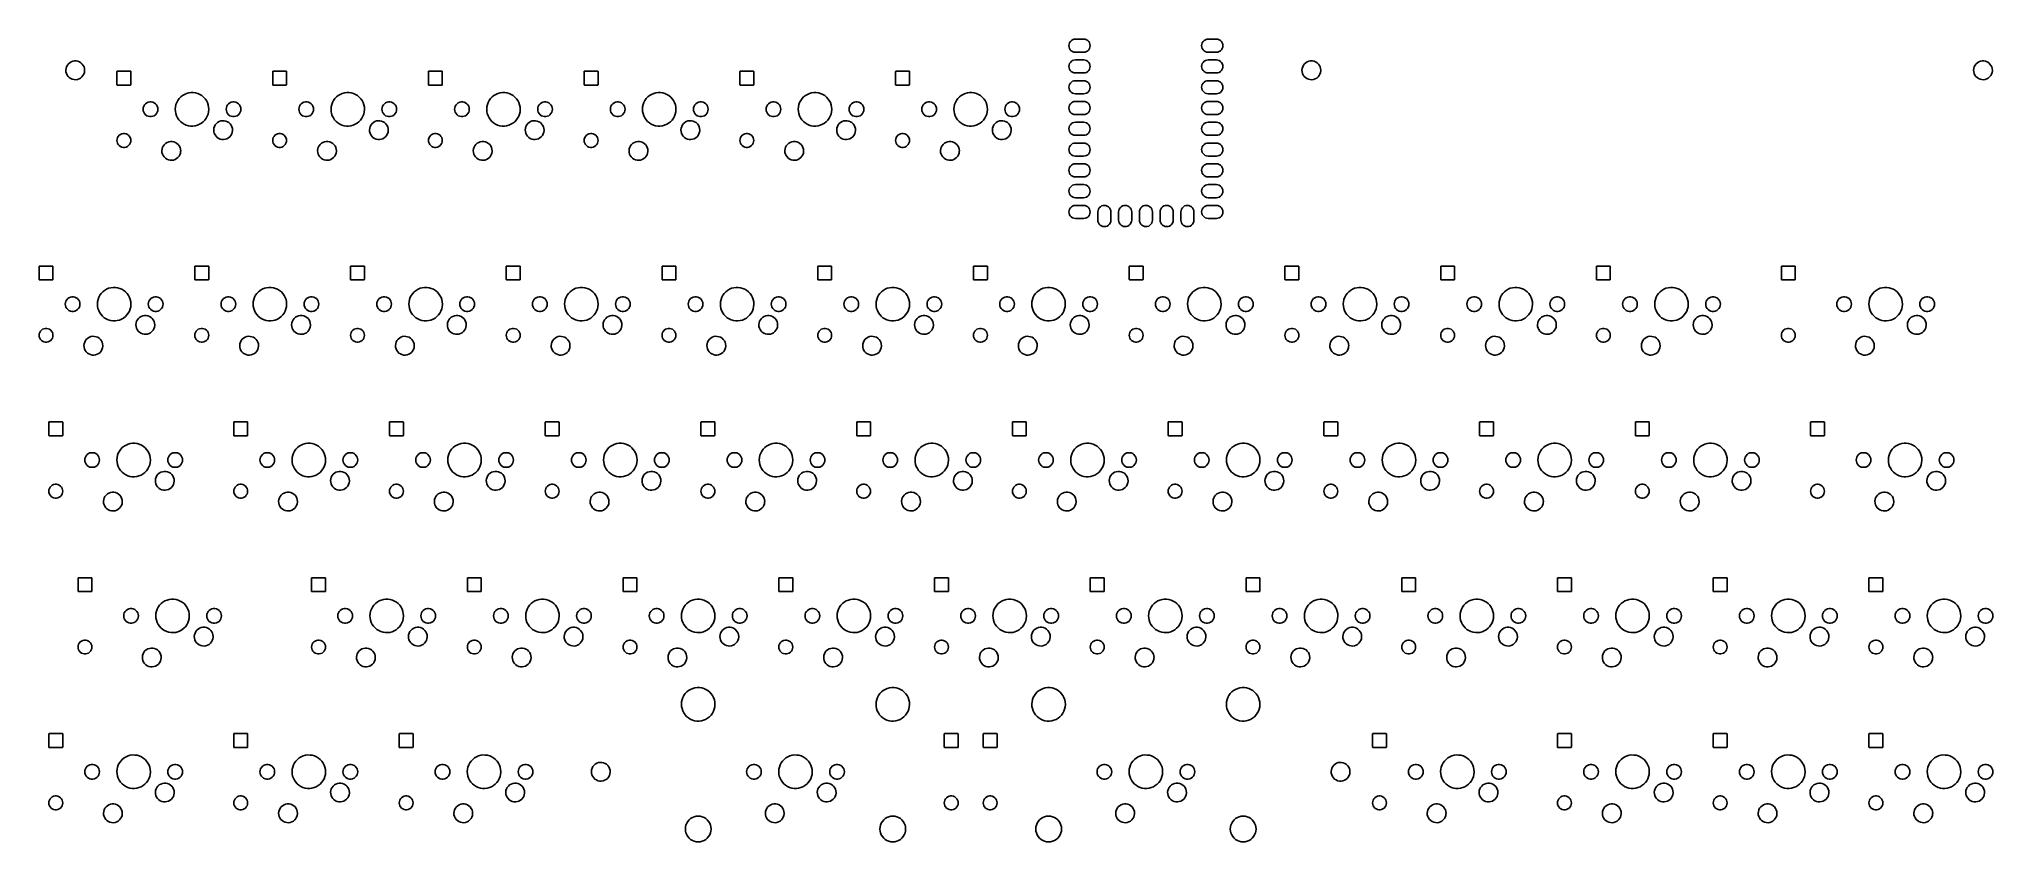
# Model space of a CAD drawing. Extents: x -119 to 120, y -47 to 51.
import ezdxf

# ---------------------------------------------------------------- set-up
doc = ezdxf.new("R2010")
doc.units = 0
doc.layers.add('BLACK', color=7, linetype='CONTINUOUS')

msp = doc.modelspace()

# ---------------------------------------------------------------- linework, layer by layer
at = {"layer": 'BLACK', "linetype": 'CONTINUOUS'}
for p, q in [((7.24877, 50.6468), (7.26989, 50.8239)), ((7.26741, 50.4695), (7.24877, 50.6468)), ((7.32489, 50.3006), (7.26741, 50.4695)), ((7.26989, 50.8239), (7.32971, 50.9919)), ((7.41834, 50.1487), (7.32489, 50.3006)), ((7.32971, 50.9919), (7.42528, 51.1425)), ((7.42528, 51.1425), (7.55183, 51.2682)), ((7.55183, 51.2682), (7.70308, 51.3627)), ((7.70308, 51.3627), (7.87151, 51.4214)), ((7.87151, 51.4214), (8.04875, 51.4412)), ((8.04875, 51.4412), (9.04875, 51.4412)), ((9.04875, 51.4412), (9.05992, 51.4412)), ((9.05992, 51.4412), (9.23686, 51.4188)), ((9.23686, 51.4188), (9.40446, 51.3578)), ((9.40446, 51.3578), (9.55437, 51.2612)), ((9.55437, 51.2612), (9.67916, 51.1338)), ((9.76778, 50.2906), (9.67222, 50.14)), ((9.67916, 51.1338), (9.77261, 50.9819)), ((9.82761, 50.4586), (9.76778, 50.2906)), ((9.77261, 50.9819), (9.83009, 50.813)), ((9.84873, 50.6357), (9.82761, 50.4586)), ((9.83009, 50.813), (9.84873, 50.6357)), ((23.4888, 50.6468), (23.5099, 50.8239)), ((23.5074, 50.4695), (23.4888, 50.6468)), ((23.5649, 50.3006), (23.5074, 50.4695)), ((23.5099, 50.8239), (23.5697, 50.9919)), ((23.6583, 50.1487), (23.5649, 50.3006)), ((23.5697, 50.9919), (23.6653, 51.1425)), ((23.6653, 51.1425), (23.7918, 51.2682)), ((23.7918, 51.2682), (23.9431, 51.3627)), ((23.9431, 51.3627), (24.1115, 51.4214)), ((24.1115, 51.4214), (24.2888, 51.4412)), ((24.2888, 51.4412), (25.2888, 51.4412)), ((25.2888, 51.4412), (25.2999, 51.4412)), ((25.2999, 51.4412), (25.4769, 51.4188)), ((25.4769, 51.4188), (25.6445, 51.3578)), ((25.6445, 51.3578), (25.7944, 51.2612)), ((25.7944, 51.2612), (25.9192, 51.1338)), ((26.0078, 50.2906), (25.9122, 50.14)), ((25.9192, 51.1338), (26.0126, 50.9819)), ((26.0676, 50.4586), (26.0078, 50.2906)), ((26.0126, 50.9819), (26.0701, 50.813)), ((26.0887, 50.6357), (26.0676, 50.4586)), ((26.0701, 50.813), (26.0887, 50.6357)), ((-115.45, 47.6551), (-115.425, 47.8641)), ((-115.425, 47.8641), (-115.362, 48.0651)), ((-115.362, 48.0651), (-115.264, 48.2513)), ((-115.264, 48.2513), (-115.134, 48.4166)), ((-115.134, 48.4166), (-114.976, 48.5554)), ((-114.976, 48.5554), (-114.795, 48.663)), ((-114.795, 48.663), (-114.598, 48.7358)), ((-114.598, 48.7358), (-114.39, 48.7715)), ((-114.39, 48.7715), (-114.18, 48.7687)), ((-114.18, 48.7687), (-113.973, 48.7276)), ((-113.973, 48.7276), (-113.778, 48.6497)), ((-113.778, 48.6497), (-113.6, 48.5374)), ((-113.6, 48.5374), (-113.445, 48.3945)), ((-113.445, 48.3945), (-113.319, 48.2259)), ((-113.319, 48.2259), (-113.226, 48.0371)), ((-113.226, 48.0371), (-113.169, 47.8346)), ((-113.169, 47.8346), (-113.15, 47.625)), ((7.24877, 48.1068), (7.26989, 48.2839)), ((7.26741, 47.9295), (7.24877, 48.1068)), ((7.32489, 47.7606), (7.26741, 47.9295)), ((7.26989, 48.2839), (7.32971, 48.4519)), ((7.32971, 48.4519), (7.42528, 48.6025)), ((7.54313, 50.0213), (7.41834, 50.1487)), ((7.42528, 48.6025), (7.55183, 48.7282)), ((7.69304, 49.9247), (7.54313, 50.0213)), ((7.55183, 48.7282), (7.70308, 48.8227)), ((7.86064, 49.8637), (7.69304, 49.9247)), ((7.70308, 48.8227), (7.87151, 48.8814)), ((8.03758, 49.8413), (7.86064, 49.8637)), ((7.87151, 48.8814), (8.04875, 48.9012)), ((8.04875, 49.8412), (8.03758, 49.8413)), ((9.04875, 49.8412), (8.04875, 49.8412)), ((8.04875, 48.9012), (9.04875, 48.9012)), ((9.22599, 49.8611), (9.04875, 49.8412)), ((9.04875, 48.9012), (9.05992, 48.9012)), ((9.05992, 48.9012), (9.23686, 48.8788)), ((9.39442, 49.9198), (9.22599, 49.8611)), ((9.23686, 48.8788), (9.40446, 48.8178)), ((9.54567, 50.0143), (9.39442, 49.9198)), ((9.40446, 48.8178), (9.55437, 48.7212)), ((9.67222, 50.14), (9.54567, 50.0143)), ((9.55437, 48.7212), (9.67916, 48.5938)), ((9.67916, 48.5938), (9.77261, 48.4419)), ((9.82761, 47.9186), (9.76778, 47.7506)), ((9.77261, 48.4419), (9.83009, 48.273)), ((9.84873, 48.0957), (9.82761, 47.9186)), ((9.83009, 48.273), (9.84873, 48.0957)), ((23.4888, 48.1068), (23.5099, 48.2839)), ((23.5074, 47.9295), (23.4888, 48.1068)), ((23.5649, 47.7606), (23.5074, 47.9295)), ((23.5099, 48.2839), (23.5697, 48.4519)), ((23.5697, 48.4519), (23.6653, 48.6025)), ((23.7831, 50.0213), (23.6583, 50.1487)), ((23.6653, 48.6025), (23.7918, 48.7282)), ((23.933, 49.9247), (23.7831, 50.0213)), ((23.7918, 48.7282), (23.9431, 48.8227)), ((24.1006, 49.8637), (23.933, 49.9247)), ((23.9431, 48.8227), (24.1115, 48.8814)), ((24.2776, 49.8413), (24.1006, 49.8637)), ((24.1115, 48.8814), (24.2888, 48.9012)), ((24.2888, 49.8412), (24.2776, 49.8413)), ((25.2888, 49.8412), (24.2888, 49.8412)), ((24.2888, 48.9012), (25.2888, 48.9012)), ((25.466, 49.8611), (25.2888, 49.8412)), ((25.2888, 48.9012), (25.2999, 48.9012)), ((25.2999, 48.9012), (25.4769, 48.8788)), ((25.6344, 49.9198), (25.466, 49.8611)), ((25.4769, 48.8788), (25.6445, 48.8178)), ((25.7857, 50.0143), (25.6344, 49.9198)), ((25.6445, 48.8178), (25.7944, 48.7212)), ((25.9122, 50.14), (25.7857, 50.0143)), ((25.7944, 48.7212), (25.9192, 48.5938)), ((25.9192, 48.5938), (26.0126, 48.4419)), ((26.0676, 47.9186), (26.0078, 47.7506)), ((26.0126, 48.4419), (26.0701, 48.273)), ((26.0887, 48.0957), (26.0676, 47.9186)), ((26.0701, 48.273), (26.0887, 48.0957)), ((35.7598, 47.6551), (35.7845, 47.8641)), ((35.7845, 47.8641), (35.8469, 48.0651)), ((35.8469, 48.0651), (35.9449, 48.2513)), ((35.9449, 48.2513), (36.0752, 48.4166)), ((36.0752, 48.4166), (36.2334, 48.5554)), ((36.2334, 48.5554), (36.4143, 48.663)), ((36.4143, 48.663), (36.6117, 48.7358)), ((36.6117, 48.7358), (36.8191, 48.7715)), ((36.8191, 48.7715), (37.0296, 48.7687)), ((37.0296, 48.7687), (37.236, 48.7276)), ((37.236, 48.7276), (37.4315, 48.6497)), ((37.4315, 48.6497), (37.6095, 48.5374)), ((37.6095, 48.5374), (37.764, 48.3945)), ((37.764, 48.3945), (37.8899, 48.2259)), ((37.8899, 48.2259), (37.983, 48.0371)), ((37.983, 48.0371), (38.0401, 47.8346)), ((38.0401, 47.8346), (38.0594, 47.625)), ((117.913, 47.6551), (117.938, 47.8641)), ((117.938, 47.8641), (118, 48.0651)), ((118, 48.0651), (118.098, 48.2513)), ((118.098, 48.2513), (118.228, 48.4166)), ((118.228, 48.4166), (118.387, 48.5554)), ((118.387, 48.5554), (118.567, 48.663)), ((118.567, 48.663), (118.765, 48.7358)), ((118.765, 48.7358), (118.972, 48.7715)), ((118.972, 48.7715), (119.183, 48.7687)), ((119.183, 48.7687), (119.389, 48.7276)), ((119.389, 48.7276), (119.585, 48.6497)), ((119.585, 48.6497), (119.763, 48.5374)), ((119.763, 48.5374), (119.917, 48.3945)), ((119.917, 48.3945), (120.043, 48.2259)), ((120.043, 48.2259), (120.136, 48.0371)), ((120.136, 48.0371), (120.193, 47.8346)), ((120.193, 47.8346), (120.212, 47.625)), ((-115.436, 47.4451), (-115.45, 47.6551)), ((-115.384, 47.2411), (-115.436, 47.4451)), ((-115.296, 47.05), (-115.384, 47.2411)), ((-115.174, 46.8781), (-115.296, 47.05)), ((-115.024, 46.7313), (-115.174, 46.8781)), ((-114.849, 46.6144), (-115.024, 46.7313)), ((-114.655, 46.5313), (-114.849, 46.6144)), ((-114.45, 46.4848), (-114.655, 46.5313)), ((-114.24, 46.4766), (-114.45, 46.4848)), ((-114.032, 46.5068), (-114.24, 46.4766)), ((-113.832, 46.5744), (-114.032, 46.5068)), ((-113.649, 46.6773), (-113.832, 46.5744)), ((-113.487, 46.8118), (-113.649, 46.6773)), ((-113.352, 46.9736), (-113.487, 46.8118)), ((-113.249, 47.1573), (-113.352, 46.9736)), ((-113.182, 47.3565), (-113.249, 47.1573)), ((-113.152, 47.5648), (-113.182, 47.3565)), ((-113.15, 47.625), (-113.152, 47.5648)), ((-109.197, 47.4725), (-109.193, 47.4916)), ((-109.197, 45.8725), (-109.197, 47.4725)), ((-109.193, 45.8534), (-109.197, 45.8725)), ((-109.193, 47.4916), (-109.182, 47.5079)), ((-109.182, 45.8371), (-109.193, 45.8534)), ((-109.182, 47.5079), (-109.166, 47.5187)), ((-109.166, 45.8263), (-109.182, 45.8371)), ((-109.166, 47.5187), (-109.147, 47.5225)), ((-109.147, 45.8225), (-109.166, 45.8263)), ((-109.147, 47.5225), (-107.547, 47.5225)), ((-107.547, 45.8225), (-109.147, 45.8225)), ((-107.547, 47.5225), (-107.528, 47.5187)), ((-107.528, 45.8263), (-107.547, 45.8225)), ((-107.528, 47.5187), (-107.512, 47.5079)), ((-107.512, 45.8371), (-107.528, 45.8263)), ((-107.512, 47.5079), (-107.501, 47.4916)), ((-107.501, 45.8534), (-107.512, 45.8371)), ((-107.501, 47.4916), (-107.497, 47.4725)), ((-107.497, 45.8725), (-107.501, 45.8534)), ((-107.497, 47.4725), (-107.497, 45.8725)), ((-90.1469, 47.4725), (-90.1431, 47.4916)), ((-90.1469, 45.8725), (-90.1469, 47.4725)), ((-90.1431, 45.8534), (-90.1469, 45.8725)), ((-90.1431, 47.4916), (-90.1322, 47.5079)), ((-90.1322, 45.8371), (-90.1431, 45.8534)), ((-90.1322, 47.5079), (-90.116, 47.5187)), ((-90.116, 45.8263), (-90.1322, 45.8371)), ((-90.116, 47.5187), (-90.0969, 47.5225)), ((-90.0969, 45.8225), (-90.116, 45.8263)), ((-90.0969, 47.5225), (-88.4969, 47.5225)), ((-88.4969, 45.8225), (-90.0969, 45.8225)), ((-88.4969, 47.5225), (-88.4777, 47.5187)), ((-88.4777, 45.8263), (-88.4969, 45.8225)), ((-88.4777, 47.5187), (-88.4615, 47.5079)), ((-88.4615, 45.8371), (-88.4777, 45.8263)), ((-88.4615, 47.5079), (-88.4507, 47.4916)), ((-88.4507, 45.8534), (-88.4615, 45.8371)), ((-88.4507, 47.4916), (-88.4469, 47.4725)), ((-88.4469, 45.8725), (-88.4507, 45.8534)), ((-88.4469, 47.4725), (-88.4469, 45.8725)), ((-71.0969, 47.4725), (-71.0931, 47.4916)), ((-71.0969, 45.8725), (-71.0969, 47.4725)), ((-71.0931, 45.8534), (-71.0969, 45.8725)), ((-71.0931, 47.4916), (-71.0822, 47.5079)), ((-71.0822, 45.8371), (-71.0931, 45.8534)), ((-71.0822, 47.5079), (-71.066, 47.5187)), ((-71.066, 45.8263), (-71.0822, 45.8371)), ((-71.066, 47.5187), (-71.0469, 47.5225)), ((-71.0469, 45.8225), (-71.066, 45.8263)), ((-71.0469, 47.5225), (-69.4469, 47.5225)), ((-69.4469, 45.8225), (-71.0469, 45.8225)), ((-69.4469, 47.5225), (-69.4277, 47.5187)), ((-69.4277, 45.8263), (-69.4469, 45.8225)), ((-69.4277, 47.5187), (-69.4115, 47.5079)), ((-69.4115, 45.8371), (-69.4277, 45.8263)), ((-69.4115, 47.5079), (-69.4007, 47.4916)), ((-69.4007, 45.8534), (-69.4115, 45.8371)), ((-69.4007, 47.4916), (-69.3969, 47.4725)), ((-69.3969, 45.8725), (-69.4007, 45.8534)), ((-69.3969, 47.4725), (-69.3969, 45.8725)), ((-52.0469, 47.4725), (-52.0431, 47.4916)), ((-52.0469, 45.8725), (-52.0469, 47.4725)), ((-52.0431, 45.8534), (-52.0469, 45.8725)), ((-52.0431, 47.4916), (-52.0322, 47.5079)), ((-52.0322, 45.8371), (-52.0431, 45.8534)), ((-52.0322, 47.5079), (-52.016, 47.5187)), ((-52.016, 45.8263), (-52.0322, 45.8371)), ((-52.016, 47.5187), (-51.9969, 47.5225)), ((-51.9969, 45.8225), (-52.016, 45.8263)), ((-51.9969, 47.5225), (-50.3969, 47.5225)), ((-50.3969, 45.8225), (-51.9969, 45.8225)), ((-50.3969, 47.5225), (-50.3777, 47.5187)), ((-50.3777, 45.8263), (-50.3969, 45.8225)), ((-50.3777, 47.5187), (-50.3615, 47.5079)), ((-50.3615, 45.8371), (-50.3777, 45.8263)), ((-50.3615, 47.5079), (-50.3507, 47.4916)), ((-50.3507, 45.8534), (-50.3615, 45.8371)), ((-50.3507, 47.4916), (-50.3469, 47.4725)), ((-50.3469, 45.8725), (-50.3507, 45.8534)), ((-50.3469, 47.4725), (-50.3469, 45.8725)), ((-32.9969, 47.4725), (-32.9931, 47.4916)), ((-32.9969, 45.8725), (-32.9969, 47.4725)), ((-32.9931, 45.8534), (-32.9969, 45.8725)), ((-32.9931, 47.4916), (-32.9822, 47.5079)), ((-32.9822, 45.8371), (-32.9931, 45.8534)), ((-32.9822, 47.5079), (-32.966, 47.5187)), ((-32.966, 45.8263), (-32.9822, 45.8371)), ((-32.966, 47.5187), (-32.9469, 47.5225)), ((-32.9469, 45.8225), (-32.966, 45.8263)), ((-32.9469, 47.5225), (-31.3469, 47.5225)), ((-31.3469, 45.8225), (-32.9469, 45.8225)), ((-31.3469, 47.5225), (-31.3277, 47.5187)), ((-31.3277, 45.8263), (-31.3469, 45.8225)), ((-31.3277, 47.5187), (-31.3115, 47.5079)), ((-31.3115, 45.8371), (-31.3277, 45.8263)), ((-31.3115, 47.5079), (-31.3007, 47.4916)), ((-31.3007, 45.8534), (-31.3115, 45.8371)), ((-31.3007, 47.4916), (-31.2969, 47.4725)), ((-31.2969, 45.8725), (-31.3007, 45.8534)), ((-31.2969, 47.4725), (-31.2969, 45.8725)), ((-13.9469, 47.4725), (-13.9431, 47.4916)), ((-13.9469, 45.8725), (-13.9469, 47.4725)), ((-13.9431, 45.8534), (-13.9469, 45.8725)), ((-13.9431, 47.4916), (-13.9322, 47.5079)), ((-13.9322, 45.8371), (-13.9431, 45.8534)), ((-13.9322, 47.5079), (-13.916, 47.5187)), ((-13.916, 45.8263), (-13.9322, 45.8371)), ((-13.916, 47.5187), (-13.8969, 47.5225)), ((-13.8969, 45.8225), (-13.916, 45.8263)), ((-13.8969, 47.5225), (-12.2969, 47.5225)), ((-12.2969, 45.8225), (-13.8969, 45.8225)), ((-12.2969, 47.5225), (-12.2777, 47.5187)), ((-12.2777, 45.8263), (-12.2969, 45.8225)), ((-12.2777, 47.5187), (-12.2615, 47.5079)), ((-12.2615, 45.8371), (-12.2777, 45.8263)), ((-12.2615, 47.5079), (-12.2507, 47.4916)), ((-12.2507, 45.8534), (-12.2615, 45.8371)), ((-12.2507, 47.4916), (-12.2469, 47.4725)), ((-12.2469, 45.8725), (-12.2507, 45.8534)), ((-12.2469, 47.4725), (-12.2469, 45.8725)), ((7.24877, 45.5668), (7.26989, 45.7439)), ((7.26741, 45.3895), (7.24877, 45.5668)), ((7.26989, 45.7439), (7.32971, 45.9119)), ((7.41834, 47.6087), (7.32489, 47.7606)), ((7.32971, 45.9119), (7.42528, 46.0625)), ((7.54313, 47.4813), (7.41834, 47.6087)), ((7.42528, 46.0625), (7.55183, 46.1882)), ((7.69304, 47.3847), (7.54313, 47.4813)), ((7.55183, 46.1882), (7.70308, 46.2827)), ((7.86064, 47.3237), (7.69304, 47.3847)), ((7.70308, 46.2827), (7.87151, 46.3414)), ((8.03758, 47.3013), (7.86064, 47.3237)), ((7.87151, 46.3414), (8.04875, 46.3612)), ((8.04875, 47.3012), (8.03758, 47.3013)), ((9.04875, 47.3012), (8.04875, 47.3012)), ((8.04875, 46.3612), (9.04875, 46.3612)), ((9.22599, 47.3211), (9.04875, 47.3012)), ((9.04875, 46.3612), (9.05992, 46.3612)), ((9.05992, 46.3612), (9.23686, 46.3388)), ((9.39442, 47.3798), (9.22599, 47.3211)), ((9.23686, 46.3388), (9.40446, 46.2778)), ((9.54567, 47.4743), (9.39442, 47.3798)), ((9.40446, 46.2778), (9.55437, 46.1812)), ((9.67222, 47.6), (9.54567, 47.4743)), ((9.55437, 46.1812), (9.67916, 46.0538)), ((9.76778, 47.7506), (9.67222, 47.6)), ((9.67916, 46.0538), (9.77261, 45.9019)), ((9.77261, 45.9019), (9.83009, 45.733)), ((9.84873, 45.5557), (9.82761, 45.3786)), ((9.83009, 45.733), (9.84873, 45.5557)), ((23.4888, 45.5668), (23.5099, 45.7439)), ((23.5074, 45.3895), (23.4888, 45.5668)), ((23.5099, 45.7439), (23.5697, 45.9119)), ((23.6583, 47.6087), (23.5649, 47.7606)), ((23.5697, 45.9119), (23.6653, 46.0625)), ((23.7831, 47.4813), (23.6583, 47.6087)), ((23.6653, 46.0625), (23.7918, 46.1882)), ((23.933, 47.3847), (23.7831, 47.4813)), ((23.7918, 46.1882), (23.9431, 46.2827)), ((24.1006, 47.3237), (23.933, 47.3847)), ((23.9431, 46.2827), (24.1115, 46.3414)), ((24.2776, 47.3013), (24.1006, 47.3237)), ((24.1115, 46.3414), (24.2888, 46.3612)), ((24.2888, 47.3012), (24.2776, 47.3013)), ((25.2888, 47.3012), (24.2888, 47.3012)), ((24.2888, 46.3612), (25.2888, 46.3612)), ((25.466, 47.3211), (25.2888, 47.3012)), ((25.2888, 46.3612), (25.2999, 46.3612)), ((25.2999, 46.3612), (25.4769, 46.3388)), ((25.6344, 47.3798), (25.466, 47.3211)), ((25.4769, 46.3388), (25.6445, 46.2778)), ((25.7857, 47.4743), (25.6344, 47.3798)), ((25.6445, 46.2778), (25.7944, 46.1812)), ((25.9122, 47.6), (25.7857, 47.4743)), ((25.7944, 46.1812), (25.9192, 46.0538)), ((26.0078, 47.7506), (25.9122, 47.6)), ((25.9192, 46.0538), (26.0126, 45.9019)), ((26.0126, 45.9019), (26.0701, 45.733)), ((26.0887, 45.5557), (26.0676, 45.3786)), ((26.0701, 45.733), (26.0887, 45.5557)), ((35.7735, 47.4451), (35.7598, 47.6551)), ((35.8253, 47.2411), (35.7735, 47.4451)), ((35.9134, 47.05), (35.8253, 47.2411)), ((36.0349, 46.8781), (35.9134, 47.05)), ((36.1857, 46.7313), (36.0349, 46.8781)), ((36.3606, 46.6144), (36.1857, 46.7313)), ((36.554, 46.5313), (36.3606, 46.6144)), ((36.7593, 46.4848), (36.554, 46.5313)), ((36.9696, 46.4766), (36.7593, 46.4848)), ((37.1778, 46.5068), (36.9696, 46.4766)), ((37.3771, 46.5744), (37.1778, 46.5068)), ((37.5607, 46.6773), (37.3771, 46.5744)), ((37.7225, 46.8118), (37.5607, 46.6773)), ((37.8571, 46.9736), (37.7225, 46.8118)), ((37.96, 47.1573), (37.8571, 46.9736)), ((38.0276, 47.3565), (37.96, 47.1573)), ((38.0578, 47.5648), (38.0276, 47.3565)), ((38.0594, 47.625), (38.0578, 47.5648)), ((117.927, 47.4451), (117.913, 47.6551)), ((117.978, 47.2411), (117.927, 47.4451)), ((118.067, 47.05), (117.978, 47.2411)), ((118.188, 46.8781), (118.067, 47.05)), ((118.339, 46.7313), (118.188, 46.8781)), ((118.514, 46.6144), (118.339, 46.7313)), ((118.707, 46.5313), (118.514, 46.6144)), ((118.912, 46.4848), (118.707, 46.5313)), ((119.123, 46.4766), (118.912, 46.4848)), ((119.331, 46.5068), (119.123, 46.4766)), ((119.53, 46.5744), (119.331, 46.5068)), ((119.714, 46.6773), (119.53, 46.5744)), ((119.876, 46.8118), (119.714, 46.6773)), ((120.01, 46.9736), (119.876, 46.8118)), ((120.113, 47.1573), (120.01, 46.9736)), ((120.181, 47.3565), (120.113, 47.1573)), ((120.211, 47.5648), (120.181, 47.3565)), ((120.212, 47.625), (120.211, 47.5648)), ((-105.992, 42.8625), (-105.973, 43.0496)), ((-105.973, 43.0496), (-105.915, 43.2286)), ((-105.915, 43.2286), (-105.821, 43.3915)), ((-105.821, 43.3915), (-105.695, 43.5313)), ((-105.695, 43.5313), (-105.542, 43.6419)), ((-105.542, 43.6419), (-105.371, 43.7185)), ((-105.371, 43.7185), (-105.187, 43.7576)), ((-105.187, 43.7576), (-104.998, 43.7576)), ((-104.998, 43.7576), (-104.814, 43.7185)), ((-104.814, 43.7185), (-104.642, 43.6419)), ((-104.642, 43.6419), (-104.49, 43.5313)), ((-104.49, 43.5313), (-104.364, 43.3915)), ((-104.364, 43.3915), (-104.27, 43.2286)), ((-104.27, 43.2286), (-104.212, 43.0496)), ((-104.212, 43.0496), (-104.192, 42.8625)), ((-102.062, 42.884), (-102.041, 43.162)), ((-102.041, 43.162), (-101.981, 43.4344)), ((-101.981, 43.4344), (-101.885, 43.6963)), ((-101.885, 43.6963), (-101.755, 43.9428)), ((-101.755, 43.9428), (-101.592, 44.1692)), ((-101.592, 44.1692), (-101.4, 44.3715)), ((-101.4, 44.3715), (-101.182, 44.5459)), ((-101.182, 44.5459), (-100.943, 44.6891)), ((-100.943, 44.6891), (-100.687, 44.7985)), ((-100.687, 44.7985), (-100.418, 44.8721)), ((-100.418, 44.8721), (-100.141, 44.9085)), ((-100.141, 44.9085), (-99.8624, 44.907)), ((-99.8624, 44.907), (-99.5863, 44.8677)), ((-99.5863, 44.8677), (-99.3181, 44.7913)), ((-99.3181, 44.7913), (-99.0627, 44.6792)), ((-99.0627, 44.6792), (-98.825, 44.5335)), ((-98.825, 44.5335), (-98.6092, 44.3569)), ((-98.6092, 44.3569), (-98.4194, 44.1526)), ((-98.4194, 44.1526), (-98.259, 43.9245)), ((-98.259, 43.9245), (-98.1311, 43.6767)), ((-98.1311, 43.6767), (-98.038, 43.4138)), ((-98.038, 43.4138), (-97.9815, 43.1407)), ((-97.9815, 43.1407), (-97.9625, 42.8625)), ((-95.8325, 42.8625), (-95.8128, 43.0496)), ((-95.8128, 43.0496), (-95.7547, 43.2286)), ((-95.7547, 43.2286), (-95.6606, 43.3915)), ((-95.6606, 43.3915), (-95.5347, 43.5313)), ((-95.5347, 43.5313), (-95.3825, 43.6419)), ((-95.3825, 43.6419), (-95.2106, 43.7185)), ((-95.2106, 43.7185), (-95.0266, 43.7576)), ((-95.0266, 43.7576), (-94.8384, 43.7576)), ((-94.8384, 43.7576), (-94.6544, 43.7185)), ((-94.6544, 43.7185), (-94.4825, 43.6419)), ((-94.4825, 43.6419), (-94.3303, 43.5313)), ((-94.3303, 43.5313), (-94.2044, 43.3915)), ((-94.2044, 43.3915), (-94.1103, 43.2286)), ((-94.1103, 43.2286), (-94.0522, 43.0496)), ((-94.0522, 43.0496), (-94.0325, 42.8625)), ((-86.9425, 42.8625), (-86.9228, 43.0496)), ((-86.9228, 43.0496), (-86.8647, 43.2286)), ((-86.8647, 43.2286), (-86.7706, 43.3915)), ((-86.7706, 43.3915), (-86.6447, 43.5313)), ((-86.6447, 43.5313), (-86.4925, 43.6419)), ((-86.4925, 43.6419), (-86.3206, 43.7185)), ((-86.3206, 43.7185), (-86.1366, 43.7576)), ((-86.1366, 43.7576), (-85.9484, 43.7576)), ((-85.9484, 43.7576), (-85.7644, 43.7185)), ((-85.7644, 43.7185), (-85.5925, 43.6419)), ((-85.5925, 43.6419), (-85.4403, 43.5313)), ((-85.4403, 43.5313), (-85.3144, 43.3915)), ((-85.3144, 43.3915), (-85.2203, 43.2286)), ((-85.2203, 43.2286), (-85.1622, 43.0496)), ((-85.1622, 43.0496), (-85.1425, 42.8625)), ((-83.0124, 42.884), (-82.9905, 43.162)), ((-82.9905, 43.162), (-82.9311, 43.4344)), ((-82.9311, 43.4344), (-82.8353, 43.6963)), ((-82.8353, 43.6963), (-82.7048, 43.9428)), ((-82.7048, 43.9428), (-82.5421, 44.1692)), ((-82.5421, 44.1692), (-82.3501, 44.3715)), ((-82.3501, 44.3715), (-82.1325, 44.5459)), ((-82.1325, 44.5459), (-81.8932, 44.6891)), ((-81.8932, 44.6891), (-81.6367, 44.7985)), ((-81.6367, 44.7985), (-81.3677, 44.8721)), ((-81.3677, 44.8721), (-81.0912, 44.9085)), ((-81.0912, 44.9085), (-80.8124, 44.907)), ((-80.8124, 44.907), (-80.5363, 44.8677)), ((-80.5363, 44.8677), (-80.2681, 44.7913)), ((-80.2681, 44.7913), (-80.0127, 44.6792)), ((-80.0127, 44.6792), (-79.775, 44.5335)), ((-79.775, 44.5335), (-79.5592, 44.3569)), ((-79.5592, 44.3569), (-79.3694, 44.1526)), ((-79.3694, 44.1526), (-79.209, 43.9245)), ((-79.209, 43.9245), (-79.0811, 43.6767)), ((-79.0811, 43.6767), (-78.988, 43.4138)), ((-78.988, 43.4138), (-78.9315, 43.1407)), ((-78.9315, 43.1407), (-78.9125, 42.8625)), ((-76.7825, 42.8625), (-76.7628, 43.0496)), ((-76.7628, 43.0496), (-76.7047, 43.2286)), ((-76.7047, 43.2286), (-76.6106, 43.3915)), ((-76.6106, 43.3915), (-76.4847, 43.5313)), ((-76.4847, 43.5313), (-76.3325, 43.6419)), ((-76.3325, 43.6419), (-76.1606, 43.7185)), ((-76.1606, 43.7185), (-75.9766, 43.7576)), ((-75.9766, 43.7576), (-75.7884, 43.7576)), ((-75.7884, 43.7576), (-75.6044, 43.7185)), ((-75.6044, 43.7185), (-75.4325, 43.6419)), ((-75.4325, 43.6419), (-75.2803, 43.5313)), ((-75.2803, 43.5313), (-75.1544, 43.3915)), ((-75.1544, 43.3915), (-75.0603, 43.2286)), ((-75.0603, 43.2286), (-75.0022, 43.0496)), ((-75.0022, 43.0496), (-74.9825, 42.8625)), ((-67.8925, 42.8625), (-67.8728, 43.0496)), ((-67.8728, 43.0496), (-67.8147, 43.2286)), ((-67.8147, 43.2286), (-67.7206, 43.3915)), ((-67.7206, 43.3915), (-67.5947, 43.5313)), ((-67.5947, 43.5313), (-67.4425, 43.6419)), ((-67.4425, 43.6419), (-67.2706, 43.7185)), ((-67.2706, 43.7185), (-67.0866, 43.7576)), ((-67.0866, 43.7576), (-66.8984, 43.7576)), ((-66.8984, 43.7576), (-66.7144, 43.7185)), ((-66.7144, 43.7185), (-66.5425, 43.6419)), ((-66.5425, 43.6419), (-66.3903, 43.5313)), ((-66.3903, 43.5313), (-66.2644, 43.3915)), ((-66.2644, 43.3915), (-66.1703, 43.2286)), ((-66.1703, 43.2286), (-66.1122, 43.0496)), ((-66.1122, 43.0496), (-66.0925, 42.8625)), ((-63.9624, 42.884), (-63.9405, 43.162)), ((-63.9405, 43.162), (-63.8811, 43.4344)), ((-63.8811, 43.4344), (-63.7853, 43.6963)), ((-63.7853, 43.6963), (-63.6548, 43.9428)), ((-63.6548, 43.9428), (-63.4921, 44.1692)), ((-63.4921, 44.1692), (-63.3001, 44.3715)), ((-63.3001, 44.3715), (-63.0825, 44.5459)), ((-63.0825, 44.5459), (-62.8432, 44.6891)), ((-62.8432, 44.6891), (-62.5867, 44.7985)), ((-62.5867, 44.7985), (-62.3177, 44.8721)), ((-62.3177, 44.8721), (-62.0412, 44.9085)), ((-62.0412, 44.9085), (-61.7624, 44.907)), ((-61.7624, 44.907), (-61.4863, 44.8677)), ((-61.4863, 44.8677), (-61.2181, 44.7913)), ((-61.2181, 44.7913), (-60.9627, 44.6792)), ((-60.9627, 44.6792), (-60.725, 44.5335)), ((-60.725, 44.5335), (-60.5092, 44.3569)), ((-60.5092, 44.3569), (-60.3194, 44.1526)), ((-60.3194, 44.1526), (-60.159, 43.9245)), ((-60.159, 43.9245), (-60.0311, 43.6767)), ((-60.0311, 43.6767), (-59.938, 43.4138)), ((-59.938, 43.4138), (-59.8815, 43.1407)), ((-59.8815, 43.1407), (-59.8625, 42.8625)), ((-57.7325, 42.8625), (-57.7128, 43.0496)), ((-57.7128, 43.0496), (-57.6547, 43.2286)), ((-57.6547, 43.2286), (-57.5606, 43.3915)), ((-57.5606, 43.3915), (-57.4347, 43.5313)), ((-57.4347, 43.5313), (-57.2825, 43.6419)), ((-57.2825, 43.6419), (-57.1106, 43.7185)), ((-57.1106, 43.7185), (-56.9266, 43.7576)), ((-56.9266, 43.7576), (-56.7384, 43.7576)), ((-56.7384, 43.7576), (-56.5544, 43.7185)), ((-56.5544, 43.7185), (-56.3825, 43.6419)), ((-56.3825, 43.6419), (-56.2303, 43.5313)), ((-56.2303, 43.5313), (-56.1044, 43.3915)), ((-56.1044, 43.3915), (-56.0103, 43.2286)), ((-56.0103, 43.2286), (-55.9522, 43.0496)), ((-55.9522, 43.0496), (-55.9325, 42.8625)), ((-48.8425, 42.8625), (-48.8228, 43.0496)), ((-48.8228, 43.0496), (-48.7647, 43.2286)), ((-48.7647, 43.2286), (-48.6706, 43.3915)), ((-48.6706, 43.3915), (-48.5447, 43.5313)), ((-48.5447, 43.5313), (-48.3925, 43.6419)), ((-48.3925, 43.6419), (-48.2206, 43.7185)), ((-48.2206, 43.7185), (-48.0366, 43.7576)), ((-48.0366, 43.7576), (-47.8484, 43.7576)), ((-47.8484, 43.7576), (-47.6644, 43.7185)), ((-47.6644, 43.7185), (-47.4925, 43.6419)), ((-47.4925, 43.6419), (-47.3403, 43.5313)), ((-47.3403, 43.5313), (-47.2144, 43.3915)), ((-47.2144, 43.3915), (-47.1203, 43.2286)), ((-47.1203, 43.2286), (-47.0622, 43.0496)), ((-47.0622, 43.0496), (-47.0425, 42.8625)), ((-44.9124, 42.884), (-44.8905, 43.162)), ((-44.8905, 43.162), (-44.8311, 43.4344)), ((-44.8311, 43.4344), (-44.7353, 43.6963)), ((-44.7353, 43.6963), (-44.6048, 43.9428)), ((-44.6048, 43.9428), (-44.4421, 44.1692)), ((-44.4421, 44.1692), (-44.2501, 44.3715)), ((-44.2501, 44.3715), (-44.0325, 44.5459)), ((-44.0325, 44.5459), (-43.7932, 44.6891)), ((-43.7932, 44.6891), (-43.5367, 44.7985)), ((-43.5367, 44.7985), (-43.2677, 44.8721)), ((-43.2677, 44.8721), (-42.9912, 44.9085)), ((-42.9912, 44.9085), (-42.7124, 44.907)), ((-42.7124, 44.907), (-42.4363, 44.8677)), ((-42.4363, 44.8677), (-42.1681, 44.7913)), ((-42.1681, 44.7913), (-41.9127, 44.6792)), ((-41.9127, 44.6792), (-41.675, 44.5335)), ((-41.675, 44.5335), (-41.4592, 44.3569)), ((-41.4592, 44.3569), (-41.2694, 44.1526)), ((-41.2694, 44.1526), (-41.109, 43.9245)), ((-41.109, 43.9245), (-40.9811, 43.6767)), ((-40.9811, 43.6767), (-40.888, 43.4138)), ((-40.888, 43.4138), (-40.8315, 43.1407)), ((-40.8315, 43.1407), (-40.8125, 42.8625)), ((-38.6825, 42.8625), (-38.6628, 43.0496)), ((-38.6628, 43.0496), (-38.6047, 43.2286)), ((-38.6047, 43.2286), (-38.5106, 43.3915)), ((-38.5106, 43.3915), (-38.3847, 43.5313)), ((-38.3847, 43.5313), (-38.2325, 43.6419)), ((-38.2325, 43.6419), (-38.0606, 43.7185)), ((-38.0606, 43.7185), (-37.8766, 43.7576)), ((-37.8766, 43.7576), (-37.6884, 43.7576)), ((-37.6884, 43.7576), (-37.5044, 43.7185)), ((-37.5044, 43.7185), (-37.3325, 43.6419)), ((-37.3325, 43.6419), (-37.1803, 43.5313)), ((-37.1803, 43.5313), (-37.0544, 43.3915)), ((-37.0544, 43.3915), (-36.9603, 43.2286)), ((-36.9603, 43.2286), (-36.9022, 43.0496)), ((-36.9022, 43.0496), (-36.8825, 42.8625)), ((-29.7925, 42.8625), (-29.7728, 43.0496)), ((-29.7728, 43.0496), (-29.7147, 43.2286)), ((-29.7147, 43.2286), (-29.6206, 43.3915)), ((-29.6206, 43.3915), (-29.4947, 43.5313)), ((-29.4947, 43.5313), (-29.3425, 43.6419)), ((-29.3425, 43.6419), (-29.1706, 43.7185)), ((-29.1706, 43.7185), (-28.9866, 43.7576)), ((-28.9866, 43.7576), (-28.7984, 43.7576)), ((-28.7984, 43.7576), (-28.6144, 43.7185)), ((-28.6144, 43.7185), (-28.4425, 43.6419)), ((-28.4425, 43.6419), (-28.2903, 43.5313)), ((-28.2903, 43.5313), (-28.1644, 43.3915)), ((-28.1644, 43.3915), (-28.0703, 43.2286)), ((-28.0703, 43.2286), (-28.0122, 43.0496)), ((-28.0122, 43.0496), (-27.9925, 42.8625)), ((-25.8624, 42.884), (-25.8405, 43.162)), ((-25.8405, 43.162), (-25.7811, 43.4344)), ((-25.7811, 43.4344), (-25.6853, 43.6963)), ((-25.6853, 43.6963), (-25.5548, 43.9428)), ((-25.5548, 43.9428), (-25.3921, 44.1692)), ((-25.3921, 44.1692), (-25.2001, 44.3715)), ((-25.2001, 44.3715), (-24.9825, 44.5459)), ((-24.9825, 44.5459), (-24.7432, 44.6891)), ((-24.7432, 44.6891), (-24.4867, 44.7985)), ((-24.4867, 44.7985), (-24.2177, 44.8721)), ((-24.2177, 44.8721), (-23.9412, 44.9085)), ((-23.9412, 44.9085), (-23.6624, 44.907)), ((-23.6624, 44.907), (-23.3863, 44.8677)), ((-23.3863, 44.8677), (-23.1181, 44.7913)), ((-23.1181, 44.7913), (-22.8627, 44.6792)), ((-22.8627, 44.6792), (-22.625, 44.5335)), ((-22.625, 44.5335), (-22.4092, 44.3569)), ((-22.4092, 44.3569), (-22.2194, 44.1526)), ((-22.2194, 44.1526), (-22.059, 43.9245)), ((-22.059, 43.9245), (-21.9311, 43.6767)), ((-21.9311, 43.6767), (-21.838, 43.4138)), ((-21.838, 43.4138), (-21.7815, 43.1407)), ((-21.7815, 43.1407), (-21.7625, 42.8625)), ((-19.6325, 42.8625), (-19.6128, 43.0496)), ((-19.6128, 43.0496), (-19.5547, 43.2286)), ((-19.5547, 43.2286), (-19.4606, 43.3915)), ((-19.4606, 43.3915), (-19.3347, 43.5313)), ((-19.3347, 43.5313), (-19.1825, 43.6419)), ((-19.1825, 43.6419), (-19.0106, 43.7185)), ((-19.0106, 43.7185), (-18.8266, 43.7576)), ((-18.8266, 43.7576), (-18.6384, 43.7576)), ((-18.6384, 43.7576), (-18.4544, 43.7185)), ((-18.4544, 43.7185), (-18.2825, 43.6419)), ((-18.2825, 43.6419), (-18.1303, 43.5313)), ((-18.1303, 43.5313), (-18.0044, 43.3915)), ((-18.0044, 43.3915), (-17.9103, 43.2286)), ((-17.9103, 43.2286), (-17.8522, 43.0496)), ((-17.8522, 43.0496), (-17.8325, 42.8625)), ((-10.7425, 42.8625), (-10.7228, 43.0496)), ((-10.7228, 43.0496), (-10.6647, 43.2286)), ((-10.6647, 43.2286), (-10.5706, 43.3915)), ((-10.5706, 43.3915), (-10.4447, 43.5313)), ((-10.4447, 43.5313), (-10.2925, 43.6419)), ((-10.2925, 43.6419), (-10.1206, 43.7185)), ((-10.1206, 43.7185), (-9.93658, 43.7576)), ((-9.93658, 43.7576), (-9.74842, 43.7576)), ((-9.74842, 43.7576), (-9.56438, 43.7185)), ((-9.56438, 43.7185), (-9.3925, 43.6419)), ((-9.3925, 43.6419), (-9.24028, 43.5313)), ((-9.24028, 43.5313), (-9.11439, 43.3915)), ((-9.11439, 43.3915), (-9.02031, 43.2286)), ((-9.02031, 43.2286), (-8.96217, 43.0496)), ((-8.96217, 43.0496), (-8.9425, 42.8625)), ((-6.81239, 42.884), (-6.79051, 43.162)), ((-6.79051, 43.162), (-6.7311, 43.4344)), ((-6.7311, 43.4344), (-6.63527, 43.6963)), ((-6.63527, 43.6963), (-6.50478, 43.9428)), ((-6.50478, 43.9428), (-6.34205, 44.1692)), ((-6.34205, 44.1692), (-6.1501, 44.3715)), ((-6.1501, 44.3715), (-5.93246, 44.5459)), ((-5.93246, 44.5459), (-5.69318, 44.6891)), ((-5.69318, 44.6891), (-5.43668, 44.7985)), ((-5.43668, 44.7985), (-5.1677, 44.8721)), ((-5.1677, 44.8721), (-4.89122, 44.9085)), ((-4.89122, 44.9085), (-4.61236, 44.907)), ((-4.61236, 44.907), (-4.33628, 44.8677)), ((-4.33628, 44.8677), (-4.06809, 44.7913)), ((-4.06809, 44.7913), (-3.81274, 44.6792)), ((-3.81274, 44.6792), (-3.57497, 44.5335)), ((-3.57497, 44.5335), (-3.35918, 44.3569)), ((-3.35918, 44.3569), (-3.16935, 44.1526)), ((-3.16935, 44.1526), (-3.009, 43.9245)), ((-3.009, 43.9245), (-2.8811, 43.6767)), ((-2.8811, 43.6767), (-2.78802, 43.4138)), ((-2.78802, 43.4138), (-2.73147, 43.1407)), ((-2.73147, 43.1407), (-2.7125, 42.8625)), ((-0.5825, 42.8625), (-0.562833, 43.0496)), ((-0.562833, 43.0496), (-0.504691, 43.2286)), ((-0.504691, 43.2286), (-0.410615, 43.3915)), ((-0.410615, 43.3915), (-0.284718, 43.5313)), ((-0.284718, 43.5313), (-0.1325, 43.6419)), ((-0.1325, 43.6419), (0.039385, 43.7185)), ((0.039385, 43.7185), (0.223424, 43.7576)), ((0.223424, 43.7576), (0.411576, 43.7576)), ((0.411576, 43.7576), (0.595615, 43.7185)), ((0.595615, 43.7185), (0.7675, 43.6419)), ((0.7675, 43.6419), (0.919718, 43.5313)), ((0.919718, 43.5313), (1.04561, 43.3915)), ((1.04561, 43.3915), (1.13969, 43.2286)), ((1.13969, 43.2286), (1.19783, 43.0496)), ((1.19783, 43.0496), (1.2175, 42.8625)), ((7.24877, 43.0268), (7.26989, 43.2039)), ((7.26741, 42.8495), (7.24877, 43.0268)), ((7.32489, 45.2206), (7.26741, 45.3895)), ((7.26989, 43.2039), (7.32971, 43.3719)), ((7.41834, 45.0687), (7.32489, 45.2206)), ((7.32971, 43.3719), (7.42528, 43.5225)), ((7.54313, 44.9413), (7.41834, 45.0687)), ((7.42528, 43.5225), (7.55183, 43.6482)), ((7.69304, 44.8447), (7.54313, 44.9413)), ((7.55183, 43.6482), (7.70308, 43.7427)), ((7.86064, 44.7837), (7.69304, 44.8447)), ((7.70308, 43.7427), (7.87151, 43.8014)), ((8.03758, 44.7613), (7.86064, 44.7837)), ((7.87151, 43.8014), (8.04875, 43.8212)), ((8.04875, 44.7612), (8.03758, 44.7613)), ((9.04875, 44.7612), (8.04875, 44.7612)), ((8.04875, 43.8212), (9.04875, 43.8212)), ((9.22599, 44.7811), (9.04875, 44.7612)), ((9.04875, 43.8212), (9.05992, 43.8212)), ((9.05992, 43.8212), (9.23686, 43.7988)), ((9.39442, 44.8398), (9.22599, 44.7811)), ((9.23686, 43.7988), (9.40446, 43.7378)), ((9.54567, 44.9343), (9.39442, 44.8398)), ((9.40446, 43.7378), (9.55437, 43.6412)), ((9.67222, 45.06), (9.54567, 44.9343)), ((9.55437, 43.6412), (9.67916, 43.5138)), ((9.76778, 45.2106), (9.67222, 45.06)), ((9.67916, 43.5138), (9.77261, 43.3619)), ((9.82761, 45.3786), (9.76778, 45.2106)), ((9.77261, 43.3619), (9.83009, 43.193)), ((9.83009, 43.193), (9.84873, 43.0157)), ((23.4888, 43.0268), (23.5099, 43.2039)), ((23.5074, 42.8495), (23.4888, 43.0268)), ((23.5649, 45.2206), (23.5074, 45.3895)), ((23.5099, 43.2039), (23.5697, 43.3719)), ((23.6583, 45.0687), (23.5649, 45.2206)), ((23.5697, 43.3719), (23.6653, 43.5225)), ((23.7831, 44.9413), (23.6583, 45.0687)), ((23.6653, 43.5225), (23.7918, 43.6482)), ((23.933, 44.8447), (23.7831, 44.9413)), ((23.7918, 43.6482), (23.9431, 43.7427)), ((24.1006, 44.7837), (23.933, 44.8447)), ((23.9431, 43.7427), (24.1115, 43.8014)), ((24.2776, 44.7613), (24.1006, 44.7837)), ((24.1115, 43.8014), (24.2888, 43.8212)), ((24.2888, 44.7612), (24.2776, 44.7613)), ((25.2888, 44.7612), (24.2888, 44.7612)), ((24.2888, 43.8212), (25.2888, 43.8212)), ((25.466, 44.7811), (25.2888, 44.7612)), ((25.2888, 43.8212), (25.2999, 43.8212)), ((25.2999, 43.8212), (25.4769, 43.7988)), ((25.6344, 44.8398), (25.466, 44.7811)), ((25.4769, 43.7988), (25.6445, 43.7378)), ((25.7857, 44.9343), (25.6344, 44.8398)), ((25.6445, 43.7378), (25.7944, 43.6412)), ((25.9122, 45.06), (25.7857, 44.9343)), ((25.7944, 43.6412), (25.9192, 43.5138)), ((26.0078, 45.2106), (25.9122, 45.06)), ((25.9192, 43.5138), (26.0126, 43.3619)), ((26.0676, 45.3786), (26.0078, 45.2106)), ((26.0126, 43.3619), (26.0701, 43.193)), ((26.0701, 43.193), (26.0887, 43.0157)), ((-105.973, 42.6754), (-105.992, 42.8625)), ((-105.915, 42.4964), (-105.973, 42.6754)), ((-105.821, 42.3335), (-105.915, 42.4964)), ((-105.695, 42.1937), (-105.821, 42.3335)), ((-105.542, 42.0831), (-105.695, 42.1937)), ((-105.371, 42.0065), (-105.542, 42.0831)), ((-105.187, 41.9674), (-105.371, 42.0065)), ((-104.998, 41.9674), (-105.187, 41.9674)), ((-104.814, 42.0065), (-104.998, 41.9674)), ((-104.642, 42.0831), (-104.814, 42.0065)), ((-104.49, 42.1937), (-104.642, 42.0831)), ((-104.364, 42.3335), (-104.49, 42.1937)), ((-104.27, 42.4964), (-104.364, 42.3335)), ((-104.212, 42.6754), (-104.27, 42.4964)), ((-104.192, 42.8625), (-104.212, 42.6754)), ((-102.046, 42.6056), (-102.062, 42.884)), ((-101.993, 42.3319), (-102.046, 42.6056)), ((-101.902, 42.0681), (-101.993, 42.3319)), ((-101.777, 41.819), (-101.902, 42.0681)), ((-101.619, 41.5891), (-101.777, 41.819)), ((-101.431, 41.3829), (-101.619, 41.5891)), ((-101.217, 41.204), (-101.431, 41.3829)), ((-100.981, 41.0558), (-101.217, 41.204)), ((-100.727, 40.9411), (-100.981, 41.0558)), ((-100.46, 40.8619), (-100.727, 40.9411)), ((-100.184, 40.8197), (-100.46, 40.8619)), ((-99.9052, 40.8153), (-100.184, 40.8197)), ((-99.6284, 40.8488), (-99.9052, 40.8153)), ((-99.3586, 40.9196), (-99.6284, 40.8488)), ((-99.101, 41.0263), (-99.3586, 40.9196)), ((-98.8602, 41.167), (-99.101, 41.0263)), ((-98.6408, 41.3391), (-98.8602, 41.167)), ((-98.4467, 41.5393), (-98.6408, 41.3391)), ((-98.2816, 41.7641), (-98.4467, 41.5393)), ((-98.1486, 42.0091), (-98.2816, 41.7641)), ((-98.05, 42.27), (-98.1486, 42.0091)), ((-97.9877, 42.5418), (-98.05, 42.27)), ((-97.9629, 42.8196), (-97.9877, 42.5418)), ((-97.9625, 42.8625), (-97.9629, 42.8196)), ((-97.3274, 40.5616), (-97.265, 40.7626)), ((-97.265, 40.7626), (-97.167, 40.9488)), ((-97.167, 40.9488), (-97.0367, 41.1141)), ((-97.0367, 41.1141), (-96.8785, 41.2529)), ((-96.8785, 41.2529), (-96.6976, 41.3605)), ((-96.6976, 41.3605), (-96.5001, 41.4333)), ((-96.5001, 41.4333), (-96.2927, 41.469)), ((-96.2927, 41.469), (-96.0823, 41.4662)), ((-96.0823, 41.4662), (-95.8759, 41.4251)), ((-95.8759, 41.4251), (-95.6804, 41.3472)), ((-95.8128, 42.6754), (-95.8325, 42.8625)), ((-95.7547, 42.4964), (-95.8128, 42.6754)), ((-95.6606, 42.3335), (-95.7547, 42.4964)), ((-95.6804, 41.3472), (-95.5024, 41.2349)), ((-95.5347, 42.1937), (-95.6606, 42.3335)), ((-95.3825, 42.0831), (-95.5347, 42.1937)), ((-95.5024, 41.2349), (-95.3479, 41.092)), ((-95.2106, 42.0065), (-95.3825, 42.0831)), ((-95.3479, 41.092), (-95.222, 40.9234)), ((-95.222, 40.9234), (-95.1289, 40.7346)), ((-95.0266, 41.9674), (-95.2106, 42.0065)), ((-95.1289, 40.7346), (-95.0718, 40.5321)), ((-94.8384, 41.9674), (-95.0266, 41.9674)), ((-94.6544, 42.0065), (-94.8384, 41.9674)), ((-94.4825, 42.0831), (-94.6544, 42.0065)), ((-94.3303, 42.1937), (-94.4825, 42.0831)), ((-94.2044, 42.3335), (-94.3303, 42.1937)), ((-94.1103, 42.4964), (-94.2044, 42.3335)), ((-94.0522, 42.6754), (-94.1103, 42.4964)), ((-94.0325, 42.8625), (-94.0522, 42.6754)), ((-86.9228, 42.6754), (-86.9425, 42.8625)), ((-86.8647, 42.4964), (-86.9228, 42.6754)), ((-86.7706, 42.3335), (-86.8647, 42.4964)), ((-86.6447, 42.1937), (-86.7706, 42.3335)), ((-86.4925, 42.0831), (-86.6447, 42.1937)), ((-86.3206, 42.0065), (-86.4925, 42.0831)), ((-86.1366, 41.9674), (-86.3206, 42.0065)), ((-85.9484, 41.9674), (-86.1366, 41.9674)), ((-85.7644, 42.0065), (-85.9484, 41.9674)), ((-85.5925, 42.0831), (-85.7644, 42.0065)), ((-85.4403, 42.1937), (-85.5925, 42.0831)), ((-85.3144, 42.3335), (-85.4403, 42.1937)), ((-85.2203, 42.4964), (-85.3144, 42.3335)), ((-85.1622, 42.6754), (-85.2203, 42.4964)), ((-85.1425, 42.8625), (-85.1622, 42.6754)), ((-82.9963, 42.6056), (-83.0124, 42.884)), ((-82.9426, 42.3319), (-82.9963, 42.6056)), ((-82.8523, 42.0681), (-82.9426, 42.3319)), ((-82.727, 41.819), (-82.8523, 42.0681)), ((-82.5691, 41.5891), (-82.727, 41.819)), ((-82.3814, 41.3829), (-82.5691, 41.5891)), ((-82.1675, 41.204), (-82.3814, 41.3829)), ((-81.9312, 41.0558), (-82.1675, 41.204)), ((-81.6771, 40.9411), (-81.9312, 41.0558)), ((-81.4097, 40.8619), (-81.6771, 40.9411)), ((-81.134, 40.8197), (-81.4097, 40.8619)), ((-80.8552, 40.8153), (-81.134, 40.8197)), ((-80.5784, 40.8488), (-80.8552, 40.8153)), ((-80.3086, 40.9196), (-80.5784, 40.8488)), ((-80.051, 41.0263), (-80.3086, 40.9196)), ((-79.8102, 41.167), (-80.051, 41.0263)), ((-79.5908, 41.3391), (-79.8102, 41.167)), ((-79.3967, 41.5393), (-79.5908, 41.3391)), ((-79.2316, 41.7641), (-79.3967, 41.5393)), ((-79.0986, 42.0091), (-79.2316, 41.7641)), ((-79, 42.27), (-79.0986, 42.0091)), ((-78.9377, 42.5418), (-79, 42.27)), ((-78.9129, 42.8196), (-78.9377, 42.5418)), ((-78.9125, 42.8625), (-78.9129, 42.8196)), ((-78.2774, 40.5616), (-78.215, 40.7626)), ((-78.215, 40.7626), (-78.117, 40.9488)), ((-78.117, 40.9488), (-77.9867, 41.1141)), ((-77.9867, 41.1141), (-77.8285, 41.2529)), ((-77.8285, 41.2529), (-77.6476, 41.3605)), ((-77.6476, 41.3605), (-77.4501, 41.4333)), ((-77.4501, 41.4333), (-77.2427, 41.469)), ((-77.2427, 41.469), (-77.0323, 41.4662)), ((-77.0323, 41.4662), (-76.8259, 41.4251)), ((-76.8259, 41.4251), (-76.6304, 41.3472)), ((-76.7628, 42.6754), (-76.7825, 42.8625)), ((-76.7047, 42.4964), (-76.7628, 42.6754)), ((-76.6106, 42.3335), (-76.7047, 42.4964)), ((-76.6304, 41.3472), (-76.4524, 41.2349)), ((-76.4847, 42.1937), (-76.6106, 42.3335)), ((-76.3325, 42.0831), (-76.4847, 42.1937)), ((-76.4524, 41.2349), (-76.2979, 41.092)), ((-76.1606, 42.0065), (-76.3325, 42.0831)), ((-76.2979, 41.092), (-76.172, 40.9234)), ((-76.172, 40.9234), (-76.0789, 40.7346)), ((-75.9766, 41.9674), (-76.1606, 42.0065)), ((-76.0789, 40.7346), (-76.0218, 40.5321)), ((-75.7884, 41.9674), (-75.9766, 41.9674)), ((-75.6044, 42.0065), (-75.7884, 41.9674)), ((-75.4325, 42.0831), (-75.6044, 42.0065)), ((-75.2803, 42.1937), (-75.4325, 42.0831)), ((-75.1544, 42.3335), (-75.2803, 42.1937)), ((-75.0603, 42.4964), (-75.1544, 42.3335)), ((-75.0022, 42.6754), (-75.0603, 42.4964)), ((-74.9825, 42.8625), (-75.0022, 42.6754)), ((-67.8728, 42.6754), (-67.8925, 42.8625)), ((-67.8147, 42.4964), (-67.8728, 42.6754)), ((-67.7206, 42.3335), (-67.8147, 42.4964)), ((-67.5947, 42.1937), (-67.7206, 42.3335)), ((-67.4425, 42.0831), (-67.5947, 42.1937)), ((-67.2706, 42.0065), (-67.4425, 42.0831)), ((-67.0866, 41.9674), (-67.2706, 42.0065)), ((-66.8984, 41.9674), (-67.0866, 41.9674)), ((-66.7144, 42.0065), (-66.8984, 41.9674)), ((-66.5425, 42.0831), (-66.7144, 42.0065)), ((-66.3903, 42.1937), (-66.5425, 42.0831)), ((-66.2644, 42.3335), (-66.3903, 42.1937)), ((-66.1703, 42.4964), (-66.2644, 42.3335)), ((-66.1122, 42.6754), (-66.1703, 42.4964)), ((-66.0925, 42.8625), (-66.1122, 42.6754)), ((-63.9463, 42.6056), (-63.9624, 42.884)), ((-63.8926, 42.3319), (-63.9463, 42.6056)), ((-63.8023, 42.0681), (-63.8926, 42.3319)), ((-63.677, 41.819), (-63.8023, 42.0681)), ((-63.5191, 41.5891), (-63.677, 41.819)), ((-63.3314, 41.3829), (-63.5191, 41.5891)), ((-63.1175, 41.204), (-63.3314, 41.3829)), ((-62.8812, 41.0558), (-63.1175, 41.204)), ((-62.6271, 40.9411), (-62.8812, 41.0558)), ((-62.3597, 40.8619), (-62.6271, 40.9411)), ((-62.084, 40.8197), (-62.3597, 40.8619)), ((-61.8052, 40.8153), (-62.084, 40.8197)), ((-61.5284, 40.8488), (-61.8052, 40.8153)), ((-61.2586, 40.9196), (-61.5284, 40.8488)), ((-61.001, 41.0263), (-61.2586, 40.9196)), ((-60.7602, 41.167), (-61.001, 41.0263)), ((-60.5408, 41.3391), (-60.7602, 41.167)), ((-60.3467, 41.5393), (-60.5408, 41.3391)), ((-60.1816, 41.7641), (-60.3467, 41.5393)), ((-60.0486, 42.0091), (-60.1816, 41.7641)), ((-59.95, 42.27), (-60.0486, 42.0091)), ((-59.8877, 42.5418), (-59.95, 42.27)), ((-59.8629, 42.8196), (-59.8877, 42.5418)), ((-59.8625, 42.8625), (-59.8629, 42.8196)), ((-59.2274, 40.5616), (-59.165, 40.7626)), ((-59.165, 40.7626), (-59.067, 40.9488)), ((-59.067, 40.9488), (-58.9367, 41.1141)), ((-58.9367, 41.1141), (-58.7785, 41.2529)), ((-58.7785, 41.2529), (-58.5976, 41.3605)), ((-58.5976, 41.3605), (-58.4001, 41.4333)), ((-58.4001, 41.4333), (-58.1927, 41.469)), ((-58.1927, 41.469), (-57.9823, 41.4662)), ((-57.9823, 41.4662), (-57.7759, 41.4251)), ((-57.7759, 41.4251), (-57.5804, 41.3472)), ((-57.7128, 42.6754), (-57.7325, 42.8625)), ((-57.6547, 42.4964), (-57.7128, 42.6754)), ((-57.5606, 42.3335), (-57.6547, 42.4964)), ((-57.5804, 41.3472), (-57.4024, 41.2349)), ((-57.4347, 42.1937), (-57.5606, 42.3335)), ((-57.2825, 42.0831), (-57.4347, 42.1937)), ((-57.4024, 41.2349), (-57.2479, 41.092)), ((-57.1106, 42.0065), (-57.2825, 42.0831)), ((-57.2479, 41.092), (-57.122, 40.9234)), ((-57.122, 40.9234), (-57.0289, 40.7346)), ((-56.9266, 41.9674), (-57.1106, 42.0065)), ((-57.0289, 40.7346), (-56.9718, 40.5321)), ((-56.7384, 41.9674), (-56.9266, 41.9674)), ((-56.5544, 42.0065), (-56.7384, 41.9674)), ((-56.3825, 42.0831), (-56.5544, 42.0065)), ((-56.2303, 42.1937), (-56.3825, 42.0831)), ((-56.1044, 42.3335), (-56.2303, 42.1937)), ((-56.0103, 42.4964), (-56.1044, 42.3335)), ((-55.9522, 42.6754), (-56.0103, 42.4964)), ((-55.9325, 42.8625), (-55.9522, 42.6754)), ((-48.8228, 42.6754), (-48.8425, 42.8625)), ((-48.7647, 42.4964), (-48.8228, 42.6754)), ((-48.6706, 42.3335), (-48.7647, 42.4964)), ((-48.5447, 42.1937), (-48.6706, 42.3335)), ((-48.3925, 42.0831), (-48.5447, 42.1937)), ((-48.2206, 42.0065), (-48.3925, 42.0831)), ((-48.0366, 41.9674), (-48.2206, 42.0065)), ((-47.8484, 41.9674), (-48.0366, 41.9674)), ((-47.6644, 42.0065), (-47.8484, 41.9674)), ((-47.4925, 42.0831), (-47.6644, 42.0065)), ((-47.3403, 42.1937), (-47.4925, 42.0831)), ((-47.2144, 42.3335), (-47.3403, 42.1937)), ((-47.1203, 42.4964), (-47.2144, 42.3335)), ((-47.0622, 42.6754), (-47.1203, 42.4964)), ((-47.0425, 42.8625), (-47.0622, 42.6754)), ((-44.8963, 42.6056), (-44.9124, 42.884)), ((-44.8426, 42.3319), (-44.8963, 42.6056)), ((-44.7523, 42.0681), (-44.8426, 42.3319)), ((-44.627, 41.819), (-44.7523, 42.0681)), ((-44.4691, 41.5891), (-44.627, 41.819)), ((-44.2814, 41.3829), (-44.4691, 41.5891)), ((-44.0675, 41.204), (-44.2814, 41.3829)), ((-43.8312, 41.0558), (-44.0675, 41.204)), ((-43.5771, 40.9411), (-43.8312, 41.0558)), ((-43.3097, 40.8619), (-43.5771, 40.9411)), ((-43.034, 40.8197), (-43.3097, 40.8619)), ((-42.7552, 40.8153), (-43.034, 40.8197)), ((-42.4784, 40.8488), (-42.7552, 40.8153)), ((-42.2086, 40.9196), (-42.4784, 40.8488)), ((-41.951, 41.0263), (-42.2086, 40.9196)), ((-41.7102, 41.167), (-41.951, 41.0263)), ((-41.4908, 41.3391), (-41.7102, 41.167)), ((-41.2967, 41.5393), (-41.4908, 41.3391)), ((-41.1316, 41.7641), (-41.2967, 41.5393)), ((-40.9986, 42.0091), (-41.1316, 41.7641)), ((-40.9, 42.27), (-40.9986, 42.0091)), ((-40.8377, 42.5418), (-40.9, 42.27)), ((-40.813, 42.8196), (-40.8377, 42.5418)), ((-40.8125, 42.8625), (-40.813, 42.8196)), ((-40.1774, 40.5616), (-40.115, 40.7626)), ((-40.115, 40.7626), (-40.017, 40.9488)), ((-40.017, 40.9488), (-39.8867, 41.1141)), ((-39.8867, 41.1141), (-39.7285, 41.2529)), ((-39.7285, 41.2529), (-39.5476, 41.3605)), ((-39.5476, 41.3605), (-39.3501, 41.4333)), ((-39.3501, 41.4333), (-39.1427, 41.469)), ((-39.1427, 41.469), (-38.9323, 41.4662)), ((-38.9323, 41.4662), (-38.7259, 41.4251)), ((-38.7259, 41.4251), (-38.5304, 41.3472)), ((-38.6628, 42.6754), (-38.6825, 42.8625)), ((-38.6047, 42.4964), (-38.6628, 42.6754)), ((-38.5106, 42.3335), (-38.6047, 42.4964)), ((-38.5304, 41.3472), (-38.3524, 41.2349)), ((-38.3847, 42.1937), (-38.5106, 42.3335)), ((-38.2325, 42.0831), (-38.3847, 42.1937)), ((-38.3524, 41.2349), (-38.1979, 41.092)), ((-38.0606, 42.0065), (-38.2325, 42.0831)), ((-38.1979, 41.092), (-38.072, 40.9234)), ((-38.072, 40.9234), (-37.9789, 40.7346)), ((-37.8766, 41.9674), (-38.0606, 42.0065)), ((-37.9789, 40.7346), (-37.9218, 40.5321)), ((-37.6884, 41.9674), (-37.8766, 41.9674)), ((-37.5044, 42.0065), (-37.6884, 41.9674)), ((-37.3325, 42.0831), (-37.5044, 42.0065)), ((-37.1803, 42.1937), (-37.3325, 42.0831)), ((-37.0544, 42.3335), (-37.1803, 42.1937)), ((-36.9603, 42.4964), (-37.0544, 42.3335)), ((-36.9022, 42.6754), (-36.9603, 42.4964)), ((-36.8825, 42.8625), (-36.9022, 42.6754)), ((-29.7728, 42.6754), (-29.7925, 42.8625)), ((-29.7147, 42.4964), (-29.7728, 42.6754)), ((-29.6206, 42.3335), (-29.7147, 42.4964)), ((-29.4947, 42.1937), (-29.6206, 42.3335)), ((-29.3425, 42.0831), (-29.4947, 42.1937)), ((-29.1706, 42.0065), (-29.3425, 42.0831)), ((-28.9866, 41.9674), (-29.1706, 42.0065)), ((-28.7984, 41.9674), (-28.9866, 41.9674)), ((-28.6144, 42.0065), (-28.7984, 41.9674)), ((-28.4425, 42.0831), (-28.6144, 42.0065)), ((-28.2903, 42.1937), (-28.4425, 42.0831)), ((-28.1644, 42.3335), (-28.2903, 42.1937)), ((-28.0703, 42.4964), (-28.1644, 42.3335)), ((-28.0122, 42.6754), (-28.0703, 42.4964)), ((-27.9925, 42.8625), (-28.0122, 42.6754)), ((-25.8463, 42.6056), (-25.8624, 42.884)), ((-25.7926, 42.3319), (-25.8463, 42.6056)), ((-25.7023, 42.0681), (-25.7926, 42.3319)), ((-25.577, 41.819), (-25.7023, 42.0681)), ((-25.4191, 41.5891), (-25.577, 41.819)), ((-25.2314, 41.3829), (-25.4191, 41.5891)), ((-25.0175, 41.204), (-25.2314, 41.3829)), ((-24.7812, 41.0558), (-25.0175, 41.204)), ((-24.5271, 40.9411), (-24.7812, 41.0558)), ((-24.2597, 40.8619), (-24.5271, 40.9411)), ((-23.984, 40.8197), (-24.2597, 40.8619)), ((-23.7052, 40.8153), (-23.984, 40.8197)), ((-23.4284, 40.8488), (-23.7052, 40.8153)), ((-23.1586, 40.9196), (-23.4284, 40.8488)), ((-22.901, 41.0263), (-23.1586, 40.9196)), ((-22.6602, 41.167), (-22.901, 41.0263)), ((-22.4408, 41.3391), (-22.6602, 41.167)), ((-22.2467, 41.5393), (-22.4408, 41.3391)), ((-22.0816, 41.7641), (-22.2467, 41.5393)), ((-21.9486, 42.0091), (-22.0816, 41.7641)), ((-21.85, 42.27), (-21.9486, 42.0091)), ((-21.7877, 42.5418), (-21.85, 42.27)), ((-21.763, 42.8196), (-21.7877, 42.5418)), ((-21.7625, 42.8625), (-21.763, 42.8196)), ((-21.1274, 40.5616), (-21.065, 40.7626)), ((-21.065, 40.7626), (-20.967, 40.9488)), ((-20.967, 40.9488), (-20.8367, 41.1141)), ((-20.8367, 41.1141), (-20.6785, 41.2529)), ((-20.6785, 41.2529), (-20.4976, 41.3605)), ((-20.4976, 41.3605), (-20.3001, 41.4333)), ((-20.3001, 41.4333), (-20.0927, 41.469)), ((-20.0927, 41.469), (-19.8823, 41.4662)), ((-19.8823, 41.4662), (-19.6759, 41.4251)), ((-19.6759, 41.4251), (-19.4804, 41.3472)), ((-19.6128, 42.6754), (-19.6325, 42.8625)), ((-19.5547, 42.4964), (-19.6128, 42.6754)), ((-19.4606, 42.3335), (-19.5547, 42.4964)), ((-19.4804, 41.3472), (-19.3024, 41.2349)), ((-19.3347, 42.1937), (-19.4606, 42.3335)), ((-19.1825, 42.0831), (-19.3347, 42.1937)), ((-19.3024, 41.2349), (-19.1479, 41.092)), ((-19.0106, 42.0065), (-19.1825, 42.0831)), ((-19.1479, 41.092), (-19.022, 40.9234)), ((-19.022, 40.9234), (-18.9289, 40.7346)), ((-18.8266, 41.9674), (-19.0106, 42.0065)), ((-18.9289, 40.7346), (-18.8718, 40.5321)), ((-18.6384, 41.9674), (-18.8266, 41.9674)), ((-18.4544, 42.0065), (-18.6384, 41.9674)), ((-18.2825, 42.0831), (-18.4544, 42.0065)), ((-18.1303, 42.1937), (-18.2825, 42.0831)), ((-18.0044, 42.3335), (-18.1303, 42.1937)), ((-17.9103, 42.4964), (-18.0044, 42.3335)), ((-17.8522, 42.6754), (-17.9103, 42.4964)), ((-17.8325, 42.8625), (-17.8522, 42.6754)), ((-10.7228, 42.6754), (-10.7425, 42.8625)), ((-10.6647, 42.4964), (-10.7228, 42.6754)), ((-10.5706, 42.3335), (-10.6647, 42.4964)), ((-10.4447, 42.1937), (-10.5706, 42.3335)), ((-10.2925, 42.0831), (-10.4447, 42.1937)), ((-10.1206, 42.0065), (-10.2925, 42.0831)), ((-9.93658, 41.9674), (-10.1206, 42.0065)), ((-9.74842, 41.9674), (-9.93658, 41.9674)), ((-9.56438, 42.0065), (-9.74842, 41.9674)), ((-9.3925, 42.0831), (-9.56438, 42.0065)), ((-9.24028, 42.1937), (-9.3925, 42.0831)), ((-9.11439, 42.3335), (-9.24028, 42.1937)), ((-9.02031, 42.4964), (-9.11439, 42.3335)), ((-8.96217, 42.6754), (-9.02031, 42.4964)), ((-8.9425, 42.8625), (-8.96217, 42.6754)), ((-6.79634, 42.6056), (-6.81239, 42.884)), ((-6.74265, 42.3319), (-6.79634, 42.6056)), ((-6.65232, 42.0681), (-6.74265, 42.3319)), ((-6.52702, 41.819), (-6.65232, 42.0681)), ((-6.36907, 41.5891), (-6.52702, 41.819)), ((-6.18139, 41.3829), (-6.36907, 41.5891)), ((-5.96746, 41.204), (-6.18139, 41.3829)), ((-5.73123, 41.0558), (-5.96746, 41.204)), ((-5.47707, 40.9411), (-5.73123, 41.0558)), ((-5.20969, 40.8619), (-5.47707, 40.9411)), ((-4.93404, 40.8197), (-5.20969, 40.8619)), ((-4.65521, 40.8153), (-4.93404, 40.8197)), ((-4.37837, 40.8488), (-4.65521, 40.8153)), ((-4.10863, 40.9196), (-4.37837, 40.8488)), ((-3.851, 41.0263), (-4.10863, 40.9196)), ((-3.61023, 41.167), (-3.851, 41.0263)), ((-3.39078, 41.3391), (-3.61023, 41.167)), ((-3.19672, 41.5393), (-3.39078, 41.3391)), ((-3.03163, 41.7641), (-3.19672, 41.5393)), ((-2.89857, 42.0091), (-3.03163, 41.7641)), ((-2.8, 42.27), (-2.89857, 42.0091)), ((-2.73774, 42.5418), (-2.8, 42.27)), ((-2.71295, 42.8196), (-2.73774, 42.5418)), ((-2.7125, 42.8625), (-2.71295, 42.8196)), ((-2.07737, 40.5616), (-2.01496, 40.7626)), ((-2.01496, 40.7626), (-1.91697, 40.9488)), ((-1.91697, 40.9488), (-1.78668, 41.1141)), ((-1.78668, 41.1141), (-1.62845, 41.2529)), ((-1.62845, 41.2529), (-1.44759, 41.3605)), ((-1.44759, 41.3605), (-1.25014, 41.4333)), ((-1.25014, 41.4333), (-1.04273, 41.469)), ((-1.04273, 41.469), (-0.832292, 41.4662)), ((-0.832292, 41.4662), (-0.625882, 41.4251)), ((-0.625882, 41.4251), (-0.430411, 41.3472)), ((-0.562833, 42.6754), (-0.5825, 42.8625)), ((-0.504691, 42.4964), (-0.562833, 42.6754)), ((-0.410615, 42.3335), (-0.504691, 42.4964)), ((-0.430411, 41.3472), (-0.252424, 41.2349)), ((-0.284718, 42.1937), (-0.410615, 42.3335)), ((-0.1325, 42.0831), (-0.284718, 42.1937)), ((-0.252424, 41.2349), (-0.097883, 41.092)), ((0.039385, 42.0065), (-0.1325, 42.0831)), ((-0.097883, 41.092), (0.028036, 40.9234)), ((0.028036, 40.9234), (0.121117, 40.7346)), ((0.223424, 41.9674), (0.039385, 42.0065)), ((0.121117, 40.7346), (0.178243, 40.5321)), ((0.411576, 41.9674), (0.223424, 41.9674)), ((0.595615, 42.0065), (0.411576, 41.9674)), ((0.7675, 42.0831), (0.595615, 42.0065)), ((0.919718, 42.1937), (0.7675, 42.0831)), ((1.04561, 42.3335), (0.919718, 42.1937)), ((1.13969, 42.4964), (1.04561, 42.3335)), ((1.19783, 42.6754), (1.13969, 42.4964)), ((1.2175, 42.8625), (1.19783, 42.6754)), ((7.24877, 40.4868), (7.26989, 40.6639)), ((7.32489, 42.6806), (7.26741, 42.8495)), ((7.26989, 40.6639), (7.32971, 40.8319)), ((7.41834, 42.5287), (7.32489, 42.6806)), ((7.32971, 40.8319), (7.42528, 40.9825)), ((7.54313, 42.4013), (7.41834, 42.5287)), ((7.42528, 40.9825), (7.55183, 41.1082)), ((7.69304, 42.3047), (7.54313, 42.4013)), ((7.55183, 41.1082), (7.70308, 41.2027)), ((7.86064, 42.2437), (7.69304, 42.3047)), ((7.70308, 41.2027), (7.87151, 41.2614)), ((8.03758, 42.2213), (7.86064, 42.2437)), ((7.87151, 41.2614), (8.04875, 41.2812)), ((8.04875, 42.2212), (8.03758, 42.2213)), ((9.04875, 42.2212), (8.04875, 42.2212)), ((8.04875, 41.2812), (9.04875, 41.2812)), ((9.22599, 42.2411), (9.04875, 42.2212)), ((9.04875, 41.2812), (9.05992, 41.2812)), ((9.05992, 41.2812), (9.23686, 41.2588)), ((9.39442, 42.2998), (9.22599, 42.2411)), ((9.23686, 41.2588), (9.40446, 41.1978)), ((9.54567, 42.3943), (9.39442, 42.2998)), ((9.40446, 41.1978), (9.55437, 41.1012)), ((9.67222, 42.52), (9.54567, 42.3943)), ((9.55437, 41.1012), (9.67916, 40.9738)), ((9.76778, 42.6706), (9.67222, 42.52)), ((9.67916, 40.9738), (9.77261, 40.8219)), ((9.82761, 42.8386), (9.76778, 42.6706)), ((9.77261, 40.8219), (9.83009, 40.653)), ((9.84873, 43.0157), (9.82761, 42.8386)), ((9.83009, 40.653), (9.84873, 40.4757)), ((23.4888, 40.4868), (23.5099, 40.6639)), ((23.5649, 42.6806), (23.5074, 42.8495)), ((23.5099, 40.6639), (23.5697, 40.8319)), ((23.6583, 42.5287), (23.5649, 42.6806)), ((23.5697, 40.8319), (23.6653, 40.9825)), ((23.7831, 42.4013), (23.6583, 42.5287)), ((23.6653, 40.9825), (23.7918, 41.1082)), ((23.933, 42.3047), (23.7831, 42.4013)), ((23.7918, 41.1082), (23.9431, 41.2027)), ((24.1006, 42.2437), (23.933, 42.3047)), ((23.9431, 41.2027), (24.1115, 41.2614)), ((24.2776, 42.2213), (24.1006, 42.2437)), ((24.1115, 41.2614), (24.2888, 41.2812)), ((24.2888, 42.2212), (24.2776, 42.2213)), ((25.2888, 42.2212), (24.2888, 42.2212)), ((24.2888, 41.2812), (25.2888, 41.2812)), ((25.466, 42.2411), (25.2888, 42.2212)), ((25.2888, 41.2812), (25.2999, 41.2812)), ((25.2999, 41.2812), (25.4769, 41.2588)), ((25.6344, 42.2998), (25.466, 42.2411)), ((25.4769, 41.2588), (25.6445, 41.1978)), ((25.7857, 42.3943), (25.6344, 42.2998)), ((25.6445, 41.1978), (25.7944, 41.1012)), ((25.9122, 42.52), (25.7857, 42.3943)), ((25.7944, 41.1012), (25.9192, 40.9738)), ((26.0078, 42.6706), (25.9122, 42.52)), ((25.9192, 40.9738), (26.0126, 40.8219)), ((26.0676, 42.8386), (26.0078, 42.6706)), ((26.0126, 40.8219), (26.0701, 40.653)), ((26.0887, 43.0157), (26.0676, 42.8386)), ((26.0701, 40.653), (26.0887, 40.4757)), ((-109.197, 39.0525), (-109.178, 39.2292)), ((-109.178, 38.8758), (-109.197, 39.0525)), ((-109.178, 39.2292), (-109.123, 39.3982)), ((-109.123, 38.7068), (-109.178, 38.8758)), ((-109.123, 39.3982), (-109.035, 39.5521)), ((-109.035, 38.5529), (-109.123, 38.7068)), ((-109.035, 39.5521), (-108.916, 39.6842)), ((-108.916, 38.4208), (-109.035, 38.5529)), ((-108.916, 39.6842), (-108.772, 39.7886)), ((-108.772, 38.3164), (-108.916, 38.4208)), ((-108.772, 39.7886), (-108.61, 39.8609)), ((-108.61, 38.2441), (-108.772, 38.3164)), ((-108.61, 39.8609), (-108.436, 39.8978)), ((-108.436, 38.2072), (-108.61, 38.2441)), ((-108.436, 39.8978), (-108.258, 39.8978)), ((-108.258, 39.8978), (-108.084, 39.8609)), ((-108.084, 38.2441), (-108.258, 38.2072)), ((-108.084, 39.8609), (-107.922, 39.7886)), ((-107.922, 38.3164), (-108.084, 38.2441)), ((-107.922, 39.7886), (-107.778, 39.6842)), ((-107.778, 38.4208), (-107.922, 38.3164)), ((-107.778, 39.6842), (-107.659, 39.5521)), ((-107.659, 38.5529), (-107.778, 38.4208)), ((-107.659, 39.5521), (-107.57, 39.3982)), ((-107.57, 38.7068), (-107.659, 38.5529)), ((-107.57, 39.3982), (-107.515, 39.2292)), ((-107.515, 38.8758), (-107.57, 38.7068)), ((-107.515, 39.2292), (-107.497, 39.0525)), ((-107.497, 39.0525), (-107.515, 38.8758)), ((-103.615, 38.2226), (-103.517, 38.4088)), ((-103.517, 38.4088), (-103.387, 38.5741)), ((-103.387, 38.5741), (-103.228, 38.7129)), ((-103.228, 38.7129), (-103.048, 38.8205)), ((-103.048, 38.8205), (-102.85, 38.8933)), ((-102.85, 38.8933), (-102.643, 38.929)), ((-102.643, 38.929), (-102.432, 38.9262)), ((-102.432, 38.9262), (-102.226, 38.8851)), ((-102.226, 38.8851), (-102.03, 38.8072)), ((-102.03, 38.8072), (-101.852, 38.6949)), ((-101.852, 38.6949), (-101.698, 38.552)), ((-101.698, 38.552), (-101.572, 38.3834)), ((-101.572, 38.3834), (-101.479, 38.1946)), ((-97.3521, 40.3526), (-97.3274, 40.5616)), ((-97.3383, 40.1426), (-97.3521, 40.3526)), ((-97.2865, 39.9386), (-97.3383, 40.1426)), ((-97.1984, 39.7475), (-97.2865, 39.9386)), ((-97.077, 39.5756), (-97.1984, 39.7475)), ((-96.9262, 39.4288), (-97.077, 39.5756)), ((-96.7512, 39.3119), (-96.9262, 39.4288)), ((-96.5579, 39.2288), (-96.7512, 39.3119)), ((-96.3526, 39.1823), (-96.5579, 39.2288)), ((-96.1423, 39.1741), (-96.3526, 39.1823)), ((-95.934, 39.2043), (-96.1423, 39.1741)), ((-95.7348, 39.2719), (-95.934, 39.2043)), ((-95.5511, 39.3748), (-95.7348, 39.2719)), ((-95.3893, 39.5093), (-95.5511, 39.3748)), ((-95.2548, 39.6711), (-95.3893, 39.5093)), ((-95.1519, 39.8548), (-95.2548, 39.6711)), ((-95.0843, 40.054), (-95.1519, 39.8548)), ((-95.0541, 40.2623), (-95.0843, 40.054)), ((-95.0718, 40.5321), (-95.0525, 40.3225)), ((-95.0525, 40.3225), (-95.0541, 40.2623)), ((-90.1469, 39.0525), (-90.1283, 39.2292)), ((-90.1283, 38.8758), (-90.1469, 39.0525)), ((-90.1283, 39.2292), (-90.0734, 39.3982)), ((-90.0734, 38.7068), (-90.1283, 38.8758)), ((-90.0734, 39.3982), (-89.9845, 39.5521)), ((-89.9845, 38.5529), (-90.0734, 38.7068)), ((-89.9845, 39.5521), (-89.8656, 39.6842)), ((-89.8656, 38.4208), (-89.9845, 38.5529)), ((-89.8656, 39.6842), (-89.7219, 39.7886)), ((-89.7219, 38.3164), (-89.8656, 38.4208)), ((-89.7219, 39.7886), (-89.5595, 39.8609)), ((-89.5595, 38.2441), (-89.7219, 38.3164)), ((-89.5595, 39.8609), (-89.3857, 39.8978)), ((-89.3857, 38.2072), (-89.5595, 38.2441)), ((-89.3857, 39.8978), (-89.208, 39.8978)), ((-89.208, 39.8978), (-89.0342, 39.8609)), ((-89.0342, 38.2441), (-89.208, 38.2072)), ((-89.0342, 39.8609), (-88.8719, 39.7886)), ((-88.8719, 38.3164), (-89.0342, 38.2441)), ((-88.8719, 39.7886), (-88.7281, 39.6842)), ((-88.7281, 38.4208), (-88.8719, 38.3164)), ((-88.7281, 39.6842), (-88.6092, 39.5521)), ((-88.6092, 38.5529), (-88.7281, 38.4208)), ((-88.6092, 39.5521), (-88.5204, 39.3982)), ((-88.5204, 38.7068), (-88.6092, 38.5529)), ((-88.5204, 39.3982), (-88.4654, 39.2292)), ((-88.4654, 38.8758), (-88.5204, 38.7068)), ((-88.4654, 39.2292), (-88.4469, 39.0525)), ((-88.4469, 39.0525), (-88.4654, 38.8758)), ((-84.565, 38.2226), (-84.467, 38.4088)), ((-84.467, 38.4088), (-84.3367, 38.5741)), ((-84.3367, 38.5741), (-84.1785, 38.7129)), ((-84.1785, 38.7129), (-83.9976, 38.8205)), ((-83.9976, 38.8205), (-83.8001, 38.8933)), ((-83.8001, 38.8933), (-83.5927, 38.929)), ((-83.5927, 38.929), (-83.3823, 38.9262)), ((-83.3823, 38.9262), (-83.1759, 38.8851)), ((-83.1759, 38.8851), (-82.9804, 38.8072)), ((-82.9804, 38.8072), (-82.8024, 38.6949)), ((-82.8024, 38.6949), (-82.6479, 38.552)), ((-82.6479, 38.552), (-82.522, 38.3834)), ((-82.522, 38.3834), (-82.4289, 38.1946)), ((-78.3021, 40.3526), (-78.2774, 40.5616)), ((-78.2883, 40.1426), (-78.3021, 40.3526)), ((-78.2365, 39.9386), (-78.2883, 40.1426)), ((-78.1484, 39.7475), (-78.2365, 39.9386)), ((-78.027, 39.5756), (-78.1484, 39.7475)), ((-77.8762, 39.4288), (-78.027, 39.5756)), ((-77.7012, 39.3119), (-77.8762, 39.4288)), ((-77.5079, 39.2288), (-77.7012, 39.3119)), ((-77.3026, 39.1823), (-77.5079, 39.2288)), ((-77.0923, 39.1741), (-77.3026, 39.1823)), ((-76.884, 39.2043), (-77.0923, 39.1741)), ((-76.6848, 39.2719), (-76.884, 39.2043)), ((-76.5011, 39.3748), (-76.6848, 39.2719)), ((-76.3393, 39.5093), (-76.5011, 39.3748)), ((-76.2048, 39.6711), (-76.3393, 39.5093)), ((-76.1019, 39.8548), (-76.2048, 39.6711)), ((-76.0343, 40.054), (-76.1019, 39.8548)), ((-76.0041, 40.2623), (-76.0343, 40.054)), ((-76.0218, 40.5321), (-76.0025, 40.3225)), ((-76.0025, 40.3225), (-76.0041, 40.2623)), ((-71.0969, 39.0525), (-71.0783, 39.2292)), ((-71.0783, 38.8758), (-71.0969, 39.0525)), ((-71.0783, 39.2292), (-71.0234, 39.3982)), ((-71.0234, 38.7068), (-71.0783, 38.8758)), ((-71.0234, 39.3982), (-70.9345, 39.5521)), ((-70.9345, 38.5529), (-71.0234, 38.7068)), ((-70.9345, 39.5521), (-70.8156, 39.6842)), ((-70.8156, 38.4208), (-70.9345, 38.5529)), ((-70.8156, 39.6842), (-70.6719, 39.7886)), ((-70.6719, 38.3164), (-70.8156, 38.4208)), ((-70.6719, 39.7886), (-70.5095, 39.8609)), ((-70.5095, 38.2441), (-70.6719, 38.3164)), ((-70.5095, 39.8609), (-70.3357, 39.8978)), ((-70.3357, 38.2072), (-70.5095, 38.2441)), ((-70.3357, 39.8978), (-70.158, 39.8978)), ((-70.158, 39.8978), (-69.9842, 39.8609)), ((-69.9842, 38.2441), (-70.158, 38.2072)), ((-69.9842, 39.8609), (-69.8219, 39.7886)), ((-69.8219, 38.3164), (-69.9842, 38.2441)), ((-69.8219, 39.7886), (-69.6781, 39.6842)), ((-69.6781, 38.4208), (-69.8219, 38.3164)), ((-69.6781, 39.6842), (-69.5592, 39.5521)), ((-69.5592, 38.5529), (-69.6781, 38.4208)), ((-69.5592, 39.5521), (-69.4704, 39.3982)), ((-69.4704, 38.7068), (-69.5592, 38.5529)), ((-69.4704, 39.3982), (-69.4154, 39.2292)), ((-69.4154, 38.8758), (-69.4704, 38.7068)), ((-69.4154, 39.2292), (-69.3969, 39.0525)), ((-69.3969, 39.0525), (-69.4154, 38.8758)), ((-65.515, 38.2226), (-65.417, 38.4088)), ((-65.417, 38.4088), (-65.2867, 38.5741)), ((-65.2867, 38.5741), (-65.1285, 38.7129)), ((-65.1285, 38.7129), (-64.9476, 38.8205)), ((-64.9476, 38.8205), (-64.7501, 38.8933)), ((-64.7501, 38.8933), (-64.5427, 38.929)), ((-64.5427, 38.929), (-64.3323, 38.9262)), ((-64.3323, 38.9262), (-64.1259, 38.8851)), ((-64.1259, 38.8851), (-63.9304, 38.8072)), ((-63.9304, 38.8072), (-63.7524, 38.6949)), ((-63.7524, 38.6949), (-63.5979, 38.552)), ((-63.5979, 38.552), (-63.472, 38.3834)), ((-63.472, 38.3834), (-63.3789, 38.1946)), ((-59.2521, 40.3526), (-59.2274, 40.5616)), ((-59.2383, 40.1426), (-59.2521, 40.3526)), ((-59.1865, 39.9386), (-59.2383, 40.1426)), ((-59.0984, 39.7475), (-59.1865, 39.9386)), ((-58.977, 39.5756), (-59.0984, 39.7475)), ((-58.8262, 39.4288), (-58.977, 39.5756)), ((-58.6512, 39.3119), (-58.8262, 39.4288)), ((-58.4579, 39.2288), (-58.6512, 39.3119)), ((-58.2526, 39.1823), (-58.4579, 39.2288)), ((-58.0423, 39.1741), (-58.2526, 39.1823)), ((-57.834, 39.2043), (-58.0423, 39.1741)), ((-57.6348, 39.2719), (-57.834, 39.2043)), ((-57.4511, 39.3748), (-57.6348, 39.2719)), ((-57.2893, 39.5093), (-57.4511, 39.3748)), ((-57.1548, 39.6711), (-57.2893, 39.5093)), ((-57.0519, 39.8548), (-57.1548, 39.6711)), ((-56.9843, 40.054), (-57.0519, 39.8548)), ((-56.9541, 40.2623), (-56.9843, 40.054)), ((-56.9718, 40.5321), (-56.9525, 40.3225)), ((-56.9525, 40.3225), (-56.9541, 40.2623)), ((-52.0469, 39.0525), (-52.0283, 39.2292)), ((-52.0283, 38.8758), (-52.0469, 39.0525)), ((-52.0283, 39.2292), (-51.9734, 39.3982)), ((-51.9734, 38.7068), (-52.0283, 38.8758)), ((-51.9734, 39.3982), (-51.8845, 39.5521)), ((-51.8845, 38.5529), (-51.9734, 38.7068)), ((-51.8845, 39.5521), (-51.7656, 39.6842)), ((-51.7656, 38.4208), (-51.8845, 38.5529)), ((-51.7656, 39.6842), (-51.6219, 39.7886)), ((-51.6219, 38.3164), (-51.7656, 38.4208)), ((-51.6219, 39.7886), (-51.4595, 39.8609)), ((-51.4595, 38.2441), (-51.6219, 38.3164)), ((-51.4595, 39.8609), (-51.2857, 39.8978)), ((-51.2857, 38.2072), (-51.4595, 38.2441)), ((-51.2857, 39.8978), (-51.108, 39.8978)), ((-51.108, 39.8978), (-50.9342, 39.8609)), ((-50.9342, 38.2441), (-51.108, 38.2072)), ((-50.9342, 39.8609), (-50.7719, 39.7886)), ((-50.7719, 38.3164), (-50.9342, 38.2441)), ((-50.7719, 39.7886), (-50.6281, 39.6842)), ((-50.6281, 38.4208), (-50.7719, 38.3164)), ((-50.6281, 39.6842), (-50.5092, 39.5521)), ((-50.5092, 38.5529), (-50.6281, 38.4208)), ((-50.5092, 39.5521), (-50.4204, 39.3982)), ((-50.4204, 38.7068), (-50.5092, 38.5529)), ((-50.4204, 39.3982), (-50.3654, 39.2292)), ((-50.3654, 38.8758), (-50.4204, 38.7068)), ((-50.3654, 39.2292), (-50.3469, 39.0525)), ((-50.3469, 39.0525), (-50.3654, 38.8758)), ((-46.465, 38.2226), (-46.367, 38.4088)), ((-46.367, 38.4088), (-46.2367, 38.5741)), ((-46.2367, 38.5741), (-46.0785, 38.7129)), ((-46.0785, 38.7129), (-45.8976, 38.8205)), ((-45.8976, 38.8205), (-45.7001, 38.8933)), ((-45.7001, 38.8933), (-45.4927, 38.929)), ((-45.4927, 38.929), (-45.2823, 38.9262)), ((-45.2823, 38.9262), (-45.0759, 38.8851)), ((-45.0759, 38.8851), (-44.8804, 38.8072)), ((-44.8804, 38.8072), (-44.7024, 38.6949)), ((-44.7024, 38.6949), (-44.5479, 38.552)), ((-44.5479, 38.552), (-44.422, 38.3834)), ((-44.422, 38.3834), (-44.3289, 38.1946)), ((-40.2021, 40.3526), (-40.1774, 40.5616)), ((-40.1883, 40.1426), (-40.2021, 40.3526)), ((-40.1365, 39.9386), (-40.1883, 40.1426)), ((-40.0484, 39.7475), (-40.1365, 39.9386)), ((-39.927, 39.5756), (-40.0484, 39.7475)), ((-39.7762, 39.4288), (-39.927, 39.5756)), ((-39.6012, 39.3119), (-39.7762, 39.4288)), ((-39.4079, 39.2288), (-39.6012, 39.3119)), ((-39.2026, 39.1823), (-39.4079, 39.2288)), ((-38.9923, 39.1741), (-39.2026, 39.1823)), ((-38.784, 39.2043), (-38.9923, 39.1741)), ((-38.5848, 39.2719), (-38.784, 39.2043)), ((-38.4011, 39.3748), (-38.5848, 39.2719)), ((-38.2393, 39.5093), (-38.4011, 39.3748)), ((-38.1048, 39.6711), (-38.2393, 39.5093)), ((-38.0019, 39.8548), (-38.1048, 39.6711)), ((-37.9343, 40.054), (-38.0019, 39.8548)), ((-37.9041, 40.2623), (-37.9343, 40.054)), ((-37.9218, 40.5321), (-37.9025, 40.3225)), ((-37.9025, 40.3225), (-37.9041, 40.2623)), ((-32.9969, 39.0525), (-32.9783, 39.2292)), ((-32.9783, 38.8758), (-32.9969, 39.0525)), ((-32.9783, 39.2292), (-32.9234, 39.3982)), ((-32.9234, 38.7068), (-32.9783, 38.8758)), ((-32.9234, 39.3982), (-32.8345, 39.5521)), ((-32.8345, 38.5529), (-32.9234, 38.7068)), ((-32.8345, 39.5521), (-32.7156, 39.6842)), ((-32.7156, 38.4208), (-32.8345, 38.5529)), ((-32.7156, 39.6842), (-32.5719, 39.7886)), ((-32.5719, 38.3164), (-32.7156, 38.4208)), ((-32.5719, 39.7886), (-32.4095, 39.8609)), ((-32.4095, 38.2441), (-32.5719, 38.3164)), ((-32.4095, 39.8609), (-32.2357, 39.8978)), ((-32.2357, 38.2072), (-32.4095, 38.2441)), ((-32.2357, 39.8978), (-32.058, 39.8978)), ((-32.058, 39.8978), (-31.8842, 39.8609)), ((-31.8842, 38.2441), (-32.058, 38.2072)), ((-31.8842, 39.8609), (-31.7219, 39.7886)), ((-31.7219, 38.3164), (-31.8842, 38.2441)), ((-31.7219, 39.7886), (-31.5781, 39.6842)), ((-31.5781, 38.4208), (-31.7219, 38.3164)), ((-31.5781, 39.6842), (-31.4592, 39.5521)), ((-31.4592, 38.5529), (-31.5781, 38.4208)), ((-31.4592, 39.5521), (-31.3704, 39.3982)), ((-31.3704, 38.7068), (-31.4592, 38.5529)), ((-31.3704, 39.3982), (-31.3154, 39.2292)), ((-31.3154, 38.8758), (-31.3704, 38.7068)), ((-31.3154, 39.2292), (-31.2969, 39.0525)), ((-31.2969, 39.0525), (-31.3154, 38.8758)), ((-27.415, 38.2226), (-27.317, 38.4088)), ((-27.317, 38.4088), (-27.1867, 38.5741)), ((-27.1867, 38.5741), (-27.0285, 38.7129)), ((-27.0285, 38.7129), (-26.8476, 38.8205)), ((-26.8476, 38.8205), (-26.6501, 38.8933)), ((-26.6501, 38.8933), (-26.4427, 38.929)), ((-26.4427, 38.929), (-26.2323, 38.9262)), ((-26.2323, 38.9262), (-26.0259, 38.8851)), ((-26.0259, 38.8851), (-25.8304, 38.8072)), ((-25.8304, 38.8072), (-25.6524, 38.6949)), ((-25.6524, 38.6949), (-25.4979, 38.552)), ((-25.4979, 38.552), (-25.372, 38.3834)), ((-25.372, 38.3834), (-25.2789, 38.1946)), ((-21.1521, 40.3526), (-21.1274, 40.5616)), ((-21.1383, 40.1426), (-21.1521, 40.3526)), ((-21.0865, 39.9386), (-21.1383, 40.1426)), ((-20.9984, 39.7475), (-21.0865, 39.9386)), ((-20.877, 39.5756), (-20.9984, 39.7475)), ((-20.7262, 39.4288), (-20.877, 39.5756)), ((-20.5512, 39.3119), (-20.7262, 39.4288)), ((-20.3579, 39.2288), (-20.5512, 39.3119)), ((-20.1526, 39.1823), (-20.3579, 39.2288)), ((-19.9423, 39.1741), (-20.1526, 39.1823)), ((-19.734, 39.2043), (-19.9423, 39.1741)), ((-19.5348, 39.2719), (-19.734, 39.2043)), ((-19.3511, 39.3748), (-19.5348, 39.2719)), ((-19.1893, 39.5093), (-19.3511, 39.3748)), ((-19.0548, 39.6711), (-19.1893, 39.5093)), ((-18.9519, 39.8548), (-19.0548, 39.6711)), ((-18.8843, 40.054), (-18.9519, 39.8548)), ((-18.8541, 40.2623), (-18.8843, 40.054)), ((-18.8718, 40.5321), (-18.8525, 40.3225)), ((-18.8525, 40.3225), (-18.8541, 40.2623)), ((-13.9469, 39.0525), (-13.9283, 39.2292)), ((-13.9283, 38.8758), (-13.9469, 39.0525)), ((-13.9283, 39.2292), (-13.8734, 39.3982)), ((-13.8734, 38.7068), (-13.9283, 38.8758)), ((-13.8734, 39.3982), (-13.7845, 39.5521)), ((-13.7845, 38.5529), (-13.8734, 38.7068)), ((-13.7845, 39.5521), (-13.6656, 39.6842)), ((-13.6656, 38.4208), (-13.7845, 38.5529)), ((-13.6656, 39.6842), (-13.5219, 39.7886)), ((-13.5219, 38.3164), (-13.6656, 38.4208)), ((-13.5219, 39.7886), (-13.3595, 39.8609)), ((-13.3595, 38.2441), (-13.5219, 38.3164)), ((-13.3595, 39.8609), (-13.1857, 39.8978)), ((-13.1857, 38.2072), (-13.3595, 38.2441)), ((-13.1857, 39.8978), (-13.008, 39.8978)), ((-13.008, 39.8978), (-12.8342, 39.8609)), ((-12.8342, 38.2441), (-13.008, 38.2072)), ((-12.8342, 39.8609), (-12.6719, 39.7886)), ((-12.6719, 38.3164), (-12.8342, 38.2441)), ((-12.6719, 39.7886), (-12.5281, 39.6842)), ((-12.5281, 38.4208), (-12.6719, 38.3164)), ((-12.5281, 39.6842), (-12.4092, 39.5521)), ((-12.4092, 38.5529), (-12.5281, 38.4208)), ((-12.4092, 39.5521), (-12.3204, 39.3982)), ((-12.3204, 38.7068), (-12.4092, 38.5529)), ((-12.3204, 39.3982), (-12.2654, 39.2292)), ((-12.2654, 38.8758), (-12.3204, 38.7068)), ((-12.2654, 39.2292), (-12.2469, 39.0525)), ((-12.2469, 39.0525), (-12.2654, 38.8758)), ((-8.36496, 38.2226), (-8.26697, 38.4088)), ((-8.26697, 38.4088), (-8.13668, 38.5741)), ((-8.13668, 38.5741), (-7.97845, 38.7129)), ((-7.97845, 38.7129), (-7.79759, 38.8205)), ((-7.79759, 38.8205), (-7.60014, 38.8933)), ((-7.60014, 38.8933), (-7.39273, 38.929)), ((-7.39273, 38.929), (-7.18229, 38.9262)), ((-7.18229, 38.9262), (-6.97588, 38.8851)), ((-6.97588, 38.8851), (-6.78041, 38.8072)), ((-6.78041, 38.8072), (-6.60242, 38.6949)), ((-6.60242, 38.6949), (-6.44788, 38.552)), ((-6.44788, 38.552), (-6.32196, 38.3834)), ((-6.32196, 38.3834), (-6.22888, 38.1946)), ((-2.10211, 40.3526), (-2.07737, 40.5616)), ((-2.08834, 40.1426), (-2.10211, 40.3526)), ((-2.03654, 39.9386), (-2.08834, 40.1426)), ((-1.94843, 39.7475), (-2.03654, 39.9386)), ((-1.82697, 39.5756), (-1.94843, 39.7475)), ((-1.67622, 39.4288), (-1.82697, 39.5756)), ((-1.50123, 39.3119), (-1.67622, 39.4288)), ((-1.30787, 39.2288), (-1.50123, 39.3119)), ((-1.10261, 39.1823), (-1.30787, 39.2288)), ((-0.892314, 39.1741), (-1.10261, 39.1823)), ((-0.684038, 39.2043), (-0.892314, 39.1741)), ((-0.484753, 39.2719), (-0.684038, 39.2043)), ((-0.301133, 39.3748), (-0.484753, 39.2719)), ((-0.139327, 39.5093), (-0.301133, 39.3748)), ((-0.004755, 39.6711), (-0.139327, 39.5093)), ((0.098077, 39.8548), (-0.004755, 39.6711)), ((0.165725, 40.054), (0.098077, 39.8548)), ((0.195924, 40.2623), (0.165725, 40.054)), ((0.178243, 40.5321), (0.1975, 40.3225)), ((0.1975, 40.3225), (0.195924, 40.2623)), ((7.26741, 40.3095), (7.24877, 40.4868)), ((7.32489, 40.1406), (7.26741, 40.3095)), ((7.26989, 38.1239), (7.32971, 38.2919)), ((7.41834, 39.9887), (7.32489, 40.1406)), ((7.32971, 38.2919), (7.42528, 38.4425)), ((7.54313, 39.8613), (7.41834, 39.9887)), ((7.42528, 38.4425), (7.55183, 38.5682)), ((7.69304, 39.7647), (7.54313, 39.8613)), ((7.55183, 38.5682), (7.70308, 38.6627)), ((7.86064, 39.7037), (7.69304, 39.7647)), ((7.70308, 38.6627), (7.87151, 38.7214)), ((8.03758, 39.6813), (7.86064, 39.7037)), ((7.87151, 38.7214), (8.04875, 38.7413)), ((8.04875, 39.6812), (8.03758, 39.6813)), ((9.04875, 39.6812), (8.04875, 39.6812)), ((8.04875, 38.7413), (9.04875, 38.7413)), ((9.22599, 39.7011), (9.04875, 39.6812)), ((9.04875, 38.7413), (9.05992, 38.7412)), ((9.05992, 38.7412), (9.23686, 38.7188)), ((9.39442, 39.7598), (9.22599, 39.7011)), ((9.23686, 38.7188), (9.40446, 38.6578)), ((9.54567, 39.8543), (9.39442, 39.7598)), ((9.40446, 38.6578), (9.55437, 38.5612)), ((9.67222, 39.98), (9.54567, 39.8543)), ((9.55437, 38.5612), (9.67916, 38.4338)), ((9.76778, 40.1306), (9.67222, 39.98)), ((9.67916, 38.4338), (9.77261, 38.2819)), ((9.82761, 40.2986), (9.76778, 40.1306)), ((9.77261, 38.2819), (9.83009, 38.113)), ((9.84873, 40.4757), (9.82761, 40.2986)), ((23.5074, 40.3095), (23.4888, 40.4868)), ((23.5649, 40.1406), (23.5074, 40.3095)), ((23.5099, 38.1239), (23.5697, 38.2919)), ((23.6583, 39.9887), (23.5649, 40.1406)), ((23.5697, 38.2919), (23.6653, 38.4425)), ((23.7831, 39.8613), (23.6583, 39.9887)), ((23.6653, 38.4425), (23.7918, 38.5682)), ((23.933, 39.7647), (23.7831, 39.8613)), ((23.7918, 38.5682), (23.9431, 38.6627)), ((24.1006, 39.7037), (23.933, 39.7647)), ((23.9431, 38.6627), (24.1115, 38.7214)), ((24.2776, 39.6813), (24.1006, 39.7037)), ((24.1115, 38.7214), (24.2888, 38.7413)), ((24.2888, 39.6812), (24.2776, 39.6813)), ((25.2888, 39.6812), (24.2888, 39.6812)), ((24.2888, 38.7413), (25.2888, 38.7413)), ((25.466, 39.7011), (25.2888, 39.6812)), ((25.2888, 38.7413), (25.2999, 38.7412)), ((25.2999, 38.7412), (25.4769, 38.7188)), ((25.6344, 39.7598), (25.466, 39.7011)), ((25.4769, 38.7188), (25.6445, 38.6578)), ((25.7857, 39.8543), (25.6344, 39.7598)), ((25.6445, 38.6578), (25.7944, 38.5612)), ((25.9122, 39.98), (25.7857, 39.8543)), ((25.7944, 38.5612), (25.9192, 38.4338)), ((26.0078, 40.1306), (25.9122, 39.98)), ((25.9192, 38.4338), (26.0126, 38.2819)), ((26.0676, 40.2986), (26.0078, 40.1306)), ((26.0126, 38.2819), (26.0701, 38.113)), ((26.0887, 40.4757), (26.0676, 40.2986)), ((-108.258, 38.2072), (-108.436, 38.2072)), ((-103.702, 37.8126), (-103.677, 38.0216)), ((-103.688, 37.6026), (-103.702, 37.8126)), ((-103.637, 37.3986), (-103.688, 37.6026)), ((-103.677, 38.0216), (-103.615, 38.2226)), ((-103.548, 37.2075), (-103.637, 37.3986)), ((-103.427, 37.0356), (-103.548, 37.2075)), ((-103.276, 36.8888), (-103.427, 37.0356)), ((-103.101, 36.7719), (-103.276, 36.8888)), ((-102.908, 36.6888), (-103.101, 36.7719)), ((-102.703, 36.6423), (-102.908, 36.6888)), ((-102.492, 36.6341), (-102.703, 36.6423)), ((-102.284, 36.6643), (-102.492, 36.6341)), ((-102.085, 36.7319), (-102.284, 36.6643)), ((-101.901, 36.8348), (-102.085, 36.7319)), ((-101.739, 36.9693), (-101.901, 36.8348)), ((-101.605, 37.1311), (-101.739, 36.9693)), ((-101.502, 37.3148), (-101.605, 37.1311)), ((-101.434, 37.514), (-101.502, 37.3148)), ((-101.479, 38.1946), (-101.422, 37.9921)), ((-101.404, 37.7223), (-101.434, 37.514)), ((-101.422, 37.9921), (-101.402, 37.7825)), ((-101.402, 37.7825), (-101.404, 37.7223)), ((-89.208, 38.2072), (-89.3857, 38.2072)), ((-84.6521, 37.8126), (-84.6274, 38.0216)), ((-84.6383, 37.6026), (-84.6521, 37.8126)), ((-84.5865, 37.3986), (-84.6383, 37.6026)), ((-84.6274, 38.0216), (-84.565, 38.2226)), ((-84.4984, 37.2075), (-84.5865, 37.3986)), ((-84.377, 37.0356), (-84.4984, 37.2075)), ((-84.2262, 36.8888), (-84.377, 37.0356)), ((-84.0512, 36.7719), (-84.2262, 36.8888)), ((-83.8579, 36.6888), (-84.0512, 36.7719)), ((-83.6526, 36.6423), (-83.8579, 36.6888)), ((-83.4423, 36.6341), (-83.6526, 36.6423)), ((-83.234, 36.6643), (-83.4423, 36.6341)), ((-83.0348, 36.7319), (-83.234, 36.6643)), ((-82.8511, 36.8348), (-83.0348, 36.7319)), ((-82.6893, 36.9693), (-82.8511, 36.8348)), ((-82.5548, 37.1311), (-82.6893, 36.9693)), ((-82.4519, 37.3148), (-82.5548, 37.1311)), ((-82.3843, 37.514), (-82.4519, 37.3148)), ((-82.4289, 38.1946), (-82.3718, 37.9921)), ((-82.3541, 37.7223), (-82.3843, 37.514)), ((-82.3718, 37.9921), (-82.3525, 37.7825)), ((-82.3525, 37.7825), (-82.3541, 37.7223)), ((-70.158, 38.2072), (-70.3357, 38.2072)), ((-65.6021, 37.8126), (-65.5774, 38.0216)), ((-65.5883, 37.6026), (-65.6021, 37.8126)), ((-65.5365, 37.3986), (-65.5883, 37.6026)), ((-65.5774, 38.0216), (-65.515, 38.2226)), ((-65.4484, 37.2075), (-65.5365, 37.3986)), ((-65.327, 37.0356), (-65.4484, 37.2075)), ((-65.1762, 36.8888), (-65.327, 37.0356)), ((-65.0012, 36.7719), (-65.1762, 36.8888)), ((-64.8079, 36.6888), (-65.0012, 36.7719)), ((-64.6026, 36.6423), (-64.8079, 36.6888)), ((-64.3923, 36.6341), (-64.6026, 36.6423)), ((-64.184, 36.6643), (-64.3923, 36.6341)), ((-63.9848, 36.7319), (-64.184, 36.6643)), ((-63.8011, 36.8348), (-63.9848, 36.7319)), ((-63.6393, 36.9693), (-63.8011, 36.8348)), ((-63.5048, 37.1311), (-63.6393, 36.9693)), ((-63.4019, 37.3148), (-63.5048, 37.1311)), ((-63.3343, 37.514), (-63.4019, 37.3148)), ((-63.3789, 38.1946), (-63.3218, 37.9921)), ((-63.3041, 37.7223), (-63.3343, 37.514)), ((-63.3218, 37.9921), (-63.3025, 37.7825)), ((-63.3025, 37.7825), (-63.3041, 37.7223)), ((-51.108, 38.2072), (-51.2857, 38.2072)), ((-46.5521, 37.8126), (-46.5274, 38.0216)), ((-46.5383, 37.6026), (-46.5521, 37.8126)), ((-46.4865, 37.3986), (-46.5383, 37.6026)), ((-46.5274, 38.0216), (-46.465, 38.2226)), ((-46.3984, 37.2075), (-46.4865, 37.3986)), ((-46.277, 37.0356), (-46.3984, 37.2075)), ((-46.1262, 36.8888), (-46.277, 37.0356)), ((-45.9512, 36.7719), (-46.1262, 36.8888)), ((-45.7579, 36.6888), (-45.9512, 36.7719)), ((-45.5526, 36.6423), (-45.7579, 36.6888)), ((-45.3423, 36.6341), (-45.5526, 36.6423)), ((-45.134, 36.6643), (-45.3423, 36.6341)), ((-44.9348, 36.7319), (-45.134, 36.6643)), ((-44.7511, 36.8348), (-44.9348, 36.7319)), ((-44.5893, 36.9693), (-44.7511, 36.8348)), ((-44.4548, 37.1311), (-44.5893, 36.9693)), ((-44.3519, 37.3148), (-44.4548, 37.1311)), ((-44.2843, 37.514), (-44.3519, 37.3148)), ((-44.3289, 38.1946), (-44.2718, 37.9921)), ((-44.2541, 37.7223), (-44.2843, 37.514)), ((-44.2718, 37.9921), (-44.2525, 37.7825)), ((-44.2525, 37.7825), (-44.2541, 37.7223)), ((-32.058, 38.2072), (-32.2357, 38.2072)), ((-27.5021, 37.8126), (-27.4774, 38.0216)), ((-27.4883, 37.6026), (-27.5021, 37.8126)), ((-27.4365, 37.3986), (-27.4883, 37.6026)), ((-27.4774, 38.0216), (-27.415, 38.2226)), ((-27.3484, 37.2075), (-27.4365, 37.3986)), ((-27.227, 37.0356), (-27.3484, 37.2075)), ((-27.0762, 36.8888), (-27.227, 37.0356)), ((-26.9012, 36.7719), (-27.0762, 36.8888)), ((-26.7079, 36.6888), (-26.9012, 36.7719)), ((-26.5026, 36.6423), (-26.7079, 36.6888)), ((-26.2923, 36.6341), (-26.5026, 36.6423)), ((-26.084, 36.6643), (-26.2923, 36.6341)), ((-25.8848, 36.7319), (-26.084, 36.6643)), ((-25.7011, 36.8348), (-25.8848, 36.7319)), ((-25.5393, 36.9693), (-25.7011, 36.8348)), ((-25.4048, 37.1311), (-25.5393, 36.9693)), ((-25.3019, 37.3148), (-25.4048, 37.1311)), ((-25.2343, 37.514), (-25.3019, 37.3148)), ((-25.2789, 38.1946), (-25.2218, 37.9921)), ((-25.2041, 37.7223), (-25.2343, 37.514)), ((-25.2218, 37.9921), (-25.2025, 37.7825)), ((-25.2025, 37.7825), (-25.2041, 37.7223)), ((-13.008, 38.2072), (-13.1857, 38.2072)), ((-8.45211, 37.8126), (-8.42737, 38.0216)), ((-8.43834, 37.6026), (-8.45211, 37.8126)), ((-8.38654, 37.3986), (-8.43834, 37.6026)), ((-8.42737, 38.0216), (-8.36496, 38.2226)), ((-8.29843, 37.2075), (-8.38654, 37.3986)), ((-8.17697, 37.0356), (-8.29843, 37.2075)), ((-8.02622, 36.8888), (-8.17697, 37.0356)), ((-7.85123, 36.7719), (-8.02622, 36.8888)), ((-7.65787, 36.6888), (-7.85123, 36.7719)), ((-7.4526, 36.6423), (-7.65787, 36.6888)), ((-7.24231, 36.6341), (-7.4526, 36.6423)), ((-7.03404, 36.6643), (-7.24231, 36.6341)), ((-6.83475, 36.7319), (-7.03404, 36.6643)), ((-6.65113, 36.8348), (-6.83475, 36.7319)), ((-6.48933, 36.9693), (-6.65113, 36.8348)), ((-6.35475, 37.1311), (-6.48933, 36.9693)), ((-6.25192, 37.3148), (-6.35475, 37.1311)), ((-6.18427, 37.514), (-6.25192, 37.3148)), ((-6.22888, 38.1946), (-6.17176, 37.9921)), ((-6.15408, 37.7223), (-6.18427, 37.514)), ((-6.17176, 37.9921), (-6.1525, 37.7825)), ((-6.1525, 37.7825), (-6.15408, 37.7223)), ((7.24877, 37.9468), (7.26989, 38.1239)), ((7.26741, 37.7695), (7.24877, 37.9468)), ((7.32489, 37.6006), (7.26741, 37.7695)), ((7.41834, 37.4487), (7.32489, 37.6006)), ((7.32971, 35.7519), (7.42528, 35.9025)), ((7.54313, 37.3213), (7.41834, 37.4487)), ((7.42528, 35.9025), (7.55183, 36.0282)), ((7.69304, 37.2247), (7.54313, 37.3213)), ((7.55183, 36.0282), (7.70308, 36.1227)), ((7.86064, 37.1637), (7.69304, 37.2247)), ((7.70308, 36.1227), (7.87151, 36.1814)), ((8.03758, 37.1413), (7.86064, 37.1637)), ((7.87151, 36.1814), (8.04875, 36.2013)), ((8.04875, 37.1412), (8.03758, 37.1413)), ((9.04875, 37.1412), (8.04875, 37.1412)), ((8.04875, 36.2013), (9.04875, 36.2013)), ((9.22599, 37.1611), (9.04875, 37.1412)), ((9.04875, 36.2013), (9.05992, 36.2012)), ((9.05992, 36.2012), (9.23686, 36.1788)), ((9.39442, 37.2198), (9.22599, 37.1611)), ((9.23686, 36.1788), (9.40446, 36.1178)), ((9.54567, 37.3143), (9.39442, 37.2198)), ((9.40446, 36.1178), (9.55437, 36.0212)), ((9.67222, 37.44), (9.54567, 37.3143)), ((9.55437, 36.0212), (9.67916, 35.8938)), ((9.76778, 37.5906), (9.67222, 37.44)), ((9.67916, 35.8938), (9.77261, 35.7419)), ((9.82761, 37.7586), (9.76778, 37.5906)), ((9.84873, 37.9357), (9.82761, 37.7586)), ((9.83009, 38.113), (9.84873, 37.9357)), ((23.4888, 37.9468), (23.5099, 38.1239)), ((23.5074, 37.7695), (23.4888, 37.9468)), ((23.5649, 37.6006), (23.5074, 37.7695)), ((23.6583, 37.4487), (23.5649, 37.6006)), ((23.5697, 35.7519), (23.6653, 35.9025)), ((23.7831, 37.3213), (23.6583, 37.4487)), ((23.6653, 35.9025), (23.7918, 36.0282)), ((23.933, 37.2247), (23.7831, 37.3213)), ((23.7918, 36.0282), (23.9431, 36.1227)), ((24.1006, 37.1637), (23.933, 37.2247)), ((23.9431, 36.1227), (24.1115, 36.1814)), ((24.2776, 37.1413), (24.1006, 37.1637)), ((24.1115, 36.1814), (24.2888, 36.2013)), ((24.2888, 37.1412), (24.2776, 37.1413)), ((25.2888, 37.1412), (24.2888, 37.1412)), ((24.2888, 36.2013), (25.2888, 36.2013)), ((25.466, 37.1611), (25.2888, 37.1412)), ((25.2888, 36.2013), (25.2999, 36.2012)), ((25.2999, 36.2012), (25.4769, 36.1788)), ((25.6344, 37.2198), (25.466, 37.1611)), ((25.4769, 36.1788), (25.6445, 36.1178)), ((25.7857, 37.3143), (25.6344, 37.2198)), ((25.6445, 36.1178), (25.7944, 36.0212)), ((25.9122, 37.44), (25.7857, 37.3143)), ((25.7944, 36.0212), (25.9192, 35.8938)), ((26.0078, 37.5906), (25.9122, 37.44)), ((25.9192, 35.8938), (26.0126, 35.7419)), ((26.0676, 37.7586), (26.0078, 37.5906)), ((26.0887, 37.9357), (26.0676, 37.7586)), ((26.0701, 38.113), (26.0887, 37.9357)), ((7.24877, 35.4068), (7.26989, 35.5839)), ((7.26741, 35.2295), (7.24877, 35.4068)), ((7.32489, 35.0606), (7.26741, 35.2295)), ((7.26989, 35.5839), (7.32971, 35.7519)), ((7.41834, 34.9087), (7.32489, 35.0606)), ((7.54313, 34.7813), (7.41834, 34.9087)), ((7.42528, 33.3625), (7.55183, 33.4882)), ((7.69304, 34.6847), (7.54313, 34.7813)), ((7.55183, 33.4882), (7.70308, 33.5827)), ((7.86064, 34.6237), (7.69304, 34.6847)), ((7.70308, 33.5827), (7.87151, 33.6414)), ((8.03758, 34.6013), (7.86064, 34.6237)), ((7.87151, 33.6414), (8.04875, 33.6612)), ((8.04875, 34.6013), (8.03758, 34.6013)), ((9.04875, 34.6013), (8.04875, 34.6013)), ((8.04875, 33.6612), (9.04875, 33.6612)), ((9.22599, 34.6211), (9.04875, 34.6013)), ((9.04875, 33.6612), (9.05992, 33.6612)), ((9.05992, 33.6612), (9.23686, 33.6388)), ((9.39442, 34.6798), (9.22599, 34.6211)), ((9.23686, 33.6388), (9.40446, 33.5778)), ((9.54567, 34.7743), (9.39442, 34.6798)), ((9.40446, 33.5778), (9.55437, 33.4812)), ((9.67222, 34.9), (9.54567, 34.7743)), ((9.55437, 33.4812), (9.67916, 33.3538)), ((9.76778, 35.0506), (9.67222, 34.9)), ((9.82761, 35.2186), (9.76778, 35.0506)), ((9.77261, 35.7419), (9.83009, 35.573)), ((9.84873, 35.3957), (9.82761, 35.2186)), ((9.83009, 35.573), (9.84873, 35.3957)), ((23.4888, 35.4068), (23.5099, 35.5839)), ((23.5074, 35.2295), (23.4888, 35.4068)), ((23.5649, 35.0606), (23.5074, 35.2295)), ((23.5099, 35.5839), (23.5697, 35.7519)), ((23.6583, 34.9087), (23.5649, 35.0606)), ((23.7831, 34.7813), (23.6583, 34.9087)), ((23.6653, 33.3625), (23.7918, 33.4882)), ((23.933, 34.6847), (23.7831, 34.7813)), ((23.7918, 33.4882), (23.9431, 33.5827)), ((24.1006, 34.6237), (23.933, 34.6847)), ((23.9431, 33.5827), (24.1115, 33.6414)), ((24.2776, 34.6013), (24.1006, 34.6237)), ((24.1115, 33.6414), (24.2888, 33.6612)), ((24.2888, 34.6013), (24.2776, 34.6013)), ((25.2888, 34.6013), (24.2888, 34.6013)), ((24.2888, 33.6612), (25.2888, 33.6612)), ((25.466, 34.6211), (25.2888, 34.6013)), ((25.2888, 33.6612), (25.2999, 33.6612)), ((25.2999, 33.6612), (25.4769, 33.6388)), ((25.6344, 34.6798), (25.466, 34.6211)), ((25.4769, 33.6388), (25.6445, 33.5778)), ((25.7857, 34.7743), (25.6344, 34.6798)), ((25.6445, 33.5778), (25.7944, 33.4812)), ((25.9122, 34.9), (25.7857, 34.7743)), ((25.7944, 33.4812), (25.9192, 33.3538)), ((26.0078, 35.0506), (25.9122, 34.9)), ((26.0676, 35.2186), (26.0078, 35.0506)), ((26.0126, 35.7419), (26.0701, 35.573)), ((26.0887, 35.3957), (26.0676, 35.2186)), ((26.0701, 35.573), (26.0887, 35.3957)), ((7.24877, 32.8668), (7.26989, 33.0439)), ((7.26741, 32.6895), (7.24877, 32.8668)), ((7.32489, 32.5206), (7.26741, 32.6895)), ((7.26989, 33.0439), (7.32971, 33.2119)), ((7.41834, 32.3687), (7.32489, 32.5206)), ((7.32971, 33.2119), (7.42528, 33.3625)), ((7.54313, 32.2413), (7.41834, 32.3687)), ((7.69304, 32.1447), (7.54313, 32.2413)), ((7.86064, 32.0837), (7.69304, 32.1447)), ((7.70308, 31.0427), (7.87151, 31.1014)), ((8.03758, 32.0613), (7.86064, 32.0837)), ((7.87151, 31.1014), (8.04875, 31.1212)), ((8.04875, 32.0613), (8.03758, 32.0613)), ((9.04875, 32.0613), (8.04875, 32.0613)), ((8.04875, 31.1212), (9.04875, 31.1212)), ((9.22599, 32.0811), (9.04875, 32.0613)), ((9.04875, 31.1212), (9.05992, 31.1212)), ((9.05992, 31.1212), (9.23686, 31.0988)), ((9.39442, 32.1398), (9.22599, 32.0811)), ((9.23686, 31.0988), (9.40446, 31.0378)), ((9.54567, 32.2343), (9.39442, 32.1398)), ((9.67222, 32.36), (9.54567, 32.2343)), ((9.76778, 32.5106), (9.67222, 32.36)), ((9.67916, 33.3538), (9.77261, 33.2019)), ((9.82761, 32.6786), (9.76778, 32.5106)), ((9.77261, 33.2019), (9.83009, 33.033)), ((9.84873, 32.8557), (9.82761, 32.6786)), ((9.83009, 33.033), (9.84873, 32.8557)), ((11.2481, 31.0451), (11.417, 31.1026)), ((11.417, 31.1026), (11.5943, 31.1212)), ((11.5943, 31.1212), (11.7714, 31.1001)), ((11.7714, 31.1001), (11.9394, 31.0403)), ((13.7881, 31.0451), (13.957, 31.1026)), ((13.957, 31.1026), (14.1343, 31.1212)), ((14.1343, 31.1212), (14.3114, 31.1001)), ((14.3114, 31.1001), (14.4794, 31.0403)), ((16.3281, 31.0451), (16.497, 31.1026)), ((16.497, 31.1026), (16.6743, 31.1212)), ((16.6743, 31.1212), (16.8514, 31.1001)), ((16.8514, 31.1001), (17.0194, 31.0403)), ((18.8681, 31.0451), (19.037, 31.1026)), ((19.037, 31.1026), (19.2143, 31.1212)), ((19.2143, 31.1212), (19.3914, 31.1001)), ((19.3914, 31.1001), (19.5594, 31.0403)), ((21.4081, 31.0451), (21.577, 31.1026)), ((21.577, 31.1026), (21.7543, 31.1212)), ((21.7543, 31.1212), (21.9314, 31.1001)), ((21.9314, 31.1001), (22.0994, 31.0403)), ((23.4888, 32.8668), (23.5099, 33.0439)), ((23.5074, 32.6895), (23.4888, 32.8668)), ((23.5649, 32.5206), (23.5074, 32.6895)), ((23.5099, 33.0439), (23.5697, 33.2119)), ((23.6583, 32.3687), (23.5649, 32.5206)), ((23.5697, 33.2119), (23.6653, 33.3625)), ((23.7831, 32.2413), (23.6583, 32.3687)), ((23.933, 32.1447), (23.7831, 32.2413)), ((24.1006, 32.0837), (23.933, 32.1447)), ((23.9431, 31.0427), (24.1115, 31.1014)), ((24.2776, 32.0613), (24.1006, 32.0837)), ((24.1115, 31.1014), (24.2888, 31.1212)), ((24.2888, 32.0613), (24.2776, 32.0613)), ((25.2888, 32.0613), (24.2888, 32.0613)), ((24.2888, 31.1212), (25.2888, 31.1212)), ((25.466, 32.0811), (25.2888, 32.0613)), ((25.2888, 31.1212), (25.2999, 31.1212)), ((25.2999, 31.1212), (25.4769, 31.0988)), ((25.6344, 32.1398), (25.466, 32.0811)), ((25.4769, 31.0988), (25.6445, 31.0378)), ((25.7857, 32.2343), (25.6344, 32.1398)), ((25.9122, 32.36), (25.7857, 32.2343)), ((26.0078, 32.5106), (25.9122, 32.36)), ((25.9192, 33.3538), (26.0126, 33.2019)), ((26.0676, 32.6786), (26.0078, 32.5106)), ((26.0126, 33.2019), (26.0701, 33.033)), ((26.0887, 32.8557), (26.0676, 32.6786)), ((26.0701, 33.033), (26.0887, 32.8557)), ((7.24877, 30.3268), (7.26989, 30.5039)), ((7.26741, 30.1495), (7.24877, 30.3268)), ((7.32489, 29.9806), (7.26741, 30.1495)), ((7.26989, 30.5039), (7.32971, 30.6719)), ((7.41834, 29.8287), (7.32489, 29.9806)), ((7.32971, 30.6719), (7.42528, 30.8225)), ((7.54313, 29.7013), (7.41834, 29.8287)), ((7.42528, 30.8225), (7.55183, 30.9482)), ((7.69304, 29.6047), (7.54313, 29.7013)), ((7.55183, 30.9482), (7.70308, 31.0427)), ((7.86064, 29.5437), (7.69304, 29.6047)), ((8.03758, 29.5213), (7.86064, 29.5437)), ((8.04875, 29.5212), (8.03758, 29.5213)), ((9.04875, 29.5212), (8.04875, 29.5212)), ((9.22599, 29.5411), (9.04875, 29.5212)), ((9.39442, 29.5998), (9.22599, 29.5411)), ((9.54567, 29.6943), (9.39442, 29.5998)), ((9.40446, 31.0378), (9.55437, 30.9412)), ((9.67222, 29.82), (9.54567, 29.6943)), ((9.55437, 30.9412), (9.67916, 30.8138)), ((9.76778, 29.9706), (9.67222, 29.82)), ((9.67916, 30.8138), (9.77261, 30.6619)), ((9.82761, 30.1386), (9.76778, 29.9706)), ((9.77261, 30.6619), (9.83009, 30.493)), ((9.84873, 30.3157), (9.82761, 30.1386)), ((9.83009, 30.493), (9.84873, 30.3157)), ((10.7888, 30.3324), (10.8112, 30.5094)), ((10.7888, 30.3212), (10.7888, 30.3324)), ((10.7888, 29.3212), (10.7888, 30.3212)), ((10.8086, 29.144), (10.7888, 29.3212)), ((10.8673, 28.9756), (10.8086, 29.144)), ((10.8112, 30.5094), (10.8722, 30.677)), ((10.9618, 28.8243), (10.8673, 28.9756)), ((10.8722, 30.677), (10.9688, 30.8269)), ((11.0875, 28.6978), (10.9618, 28.8243)), ((10.9688, 30.8269), (11.0962, 30.9517)), ((11.2381, 28.6022), (11.0875, 28.6978)), ((11.0962, 30.9517), (11.2481, 31.0451)), ((12.0813, 28.6908), (11.9294, 28.5974)), ((11.9394, 31.0403), (12.09, 30.9447)), ((12.2087, 28.8156), (12.0813, 28.6908)), ((12.09, 30.9447), (12.2157, 30.8182)), ((12.3053, 28.9655), (12.2087, 28.8156)), ((12.2157, 30.8182), (12.3102, 30.6669)), ((12.3663, 29.1331), (12.3053, 28.9655)), ((12.3102, 30.6669), (12.3689, 30.4985)), ((12.3887, 29.3101), (12.3663, 29.1331)), ((12.3689, 30.4985), (12.3887, 30.3212)), ((12.3887, 30.3212), (12.3887, 29.3212)), ((12.3887, 29.3212), (12.3887, 29.3101)), ((13.3287, 30.3212), (13.3288, 30.3324)), ((13.3287, 29.3212), (13.3287, 30.3212)), ((13.3486, 29.144), (13.3287, 29.3212)), ((13.3288, 30.3324), (13.3512, 30.5094)), ((13.4073, 28.9756), (13.3486, 29.144)), ((13.3512, 30.5094), (13.4122, 30.677)), ((13.5018, 28.8243), (13.4073, 28.9756)), ((13.4122, 30.677), (13.5088, 30.8269)), ((13.6275, 28.6978), (13.5018, 28.8243)), ((13.5088, 30.8269), (13.6362, 30.9517)), ((13.7781, 28.6022), (13.6275, 28.6978)), ((13.6362, 30.9517), (13.7881, 31.0451)), ((14.6213, 28.6908), (14.4694, 28.5974)), ((14.4794, 31.0403), (14.63, 30.9447)), ((14.7487, 28.8156), (14.6213, 28.6908)), ((14.63, 30.9447), (14.7557, 30.8182)), ((14.8453, 28.9655), (14.7487, 28.8156)), ((14.7557, 30.8182), (14.8502, 30.6669)), ((14.9063, 29.1331), (14.8453, 28.9655)), ((14.8502, 30.6669), (14.9089, 30.4985)), ((14.9287, 29.3101), (14.9063, 29.1331)), ((14.9089, 30.4985), (14.9287, 30.3212)), ((14.9287, 30.3212), (14.9287, 29.3212)), ((14.9287, 29.3212), (14.9287, 29.3101)), ((15.8687, 30.3212), (15.8688, 30.3324)), ((15.8687, 29.3212), (15.8687, 30.3212)), ((15.8886, 29.144), (15.8687, 29.3212)), ((15.8688, 30.3324), (15.8912, 30.5094)), ((15.9473, 28.9756), (15.8886, 29.144)), ((15.8912, 30.5094), (15.9522, 30.677)), ((16.0418, 28.8243), (15.9473, 28.9756)), ((15.9522, 30.677), (16.0488, 30.8269)), ((16.1675, 28.6978), (16.0418, 28.8243)), ((16.0488, 30.8269), (16.1762, 30.9517)), ((16.3181, 28.6022), (16.1675, 28.6978)), ((16.1762, 30.9517), (16.3281, 31.0451)), ((17.1613, 28.6908), (17.0094, 28.5974)), ((17.0194, 31.0403), (17.17, 30.9447)), ((17.2887, 28.8156), (17.1613, 28.6908)), ((17.17, 30.9447), (17.2957, 30.8182)), ((17.3853, 28.9655), (17.2887, 28.8156)), ((17.2957, 30.8182), (17.3902, 30.6669)), ((17.4463, 29.1331), (17.3853, 28.9655)), ((17.3902, 30.6669), (17.4489, 30.4985)), ((17.4687, 29.3101), (17.4463, 29.1331)), ((17.4489, 30.4985), (17.4688, 30.3212)), ((17.4688, 29.3212), (17.4687, 29.3101)), ((17.4688, 30.3212), (17.4688, 29.3212)), ((18.4087, 30.3212), (18.4088, 30.3324)), ((18.4087, 29.3212), (18.4087, 30.3212)), ((18.4286, 29.144), (18.4087, 29.3212)), ((18.4088, 30.3324), (18.4312, 30.5094)), ((18.4873, 28.9756), (18.4286, 29.144)), ((18.4312, 30.5094), (18.4922, 30.677)), ((18.5818, 28.8243), (18.4873, 28.9756)), ((18.4922, 30.677), (18.5888, 30.8269)), ((18.7075, 28.6978), (18.5818, 28.8243)), ((18.5888, 30.8269), (18.7162, 30.9517)), ((18.8581, 28.6022), (18.7075, 28.6978)), ((18.7162, 30.9517), (18.8681, 31.0451)), ((19.7013, 28.6908), (19.5494, 28.5974)), ((19.5594, 31.0403), (19.71, 30.9447)), ((19.8287, 28.8156), (19.7013, 28.6908)), ((19.71, 30.9447), (19.8357, 30.8182)), ((19.9253, 28.9655), (19.8287, 28.8156)), ((19.8357, 30.8182), (19.9302, 30.6669)), ((19.9863, 29.1331), (19.9253, 28.9655)), ((19.9302, 30.6669), (19.9889, 30.4985)), ((20.0087, 29.3101), (19.9863, 29.1331)), ((19.9889, 30.4985), (20.0087, 30.3212)), ((20.0087, 30.3212), (20.0087, 29.3212)), ((20.0087, 29.3212), (20.0087, 29.3101)), ((20.9488, 30.3324), (20.9712, 30.5094)), ((20.9488, 30.3212), (20.9488, 30.3324)), ((20.9488, 29.3212), (20.9488, 30.3212)), ((20.9686, 29.144), (20.9488, 29.3212)), ((21.0273, 28.9756), (20.9686, 29.144)), ((20.9712, 30.5094), (21.0322, 30.677)), ((21.1218, 28.8243), (21.0273, 28.9756)), ((21.0322, 30.677), (21.1288, 30.8269)), ((21.2475, 28.6978), (21.1218, 28.8243)), ((21.1288, 30.8269), (21.2562, 30.9517)), ((21.3981, 28.6022), (21.2475, 28.6978)), ((21.2562, 30.9517), (21.4081, 31.0451)), ((22.2413, 28.6908), (22.0894, 28.5974)), ((22.0994, 31.0403), (22.25, 30.9447)), ((22.3687, 28.8156), (22.2413, 28.6908)), ((22.25, 30.9447), (22.3757, 30.8182)), ((22.4653, 28.9655), (22.3687, 28.8156)), ((22.3757, 30.8182), (22.4702, 30.6669)), ((22.5263, 29.1331), (22.4653, 28.9655)), ((22.4702, 30.6669), (22.5289, 30.4985)), ((22.5487, 29.3101), (22.5263, 29.1331)), ((22.5289, 30.4985), (22.5487, 30.3212)), ((22.5487, 30.3212), (22.5487, 29.3212)), ((22.5487, 29.3212), (22.5487, 29.3101)), ((23.4888, 30.3268), (23.5099, 30.5039)), ((23.5074, 30.1495), (23.4888, 30.3268)), ((23.5649, 29.9806), (23.5074, 30.1495)), ((23.5099, 30.5039), (23.5697, 30.6719)), ((23.6583, 29.8287), (23.5649, 29.9806)), ((23.5697, 30.6719), (23.6653, 30.8225)), ((23.7831, 29.7013), (23.6583, 29.8287)), ((23.6653, 30.8225), (23.7918, 30.9482)), ((23.933, 29.6047), (23.7831, 29.7013)), ((23.7918, 30.9482), (23.9431, 31.0427)), ((24.1006, 29.5437), (23.933, 29.6047)), ((24.2776, 29.5213), (24.1006, 29.5437)), ((24.2888, 29.5212), (24.2776, 29.5213)), ((25.2888, 29.5212), (24.2888, 29.5212)), ((25.466, 29.5411), (25.2888, 29.5212)), ((25.6344, 29.5998), (25.466, 29.5411)), ((25.7857, 29.6943), (25.6344, 29.5998)), ((25.6445, 31.0378), (25.7944, 30.9412)), ((25.9122, 29.82), (25.7857, 29.6943)), ((25.7944, 30.9412), (25.9192, 30.8138)), ((26.0078, 29.9706), (25.9122, 29.82)), ((25.9192, 30.8138), (26.0126, 30.6619)), ((26.0676, 30.1386), (26.0078, 29.9706)), ((26.0126, 30.6619), (26.0701, 30.493)), ((26.0887, 30.3157), (26.0676, 30.1386)), ((26.0701, 30.493), (26.0887, 30.3157)), ((11.4061, 28.5424), (11.2381, 28.6022)), ((11.5832, 28.5213), (11.4061, 28.5424)), ((11.7605, 28.5399), (11.5832, 28.5213)), ((11.9294, 28.5974), (11.7605, 28.5399)), ((13.9461, 28.5424), (13.7781, 28.6022)), ((14.1232, 28.5213), (13.9461, 28.5424)), ((14.3005, 28.5399), (14.1232, 28.5213)), ((14.4694, 28.5974), (14.3005, 28.5399)), ((16.4861, 28.5424), (16.3181, 28.6022)), ((16.6632, 28.5213), (16.4861, 28.5424)), ((16.8405, 28.5399), (16.6632, 28.5213)), ((17.0094, 28.5974), (16.8405, 28.5399)), ((19.0261, 28.5424), (18.8581, 28.6022)), ((19.2032, 28.5213), (19.0261, 28.5424)), ((19.3805, 28.5399), (19.2032, 28.5213)), ((19.5494, 28.5974), (19.3805, 28.5399)), ((21.5661, 28.5424), (21.3981, 28.6022)), ((21.7432, 28.5213), (21.5661, 28.5424)), ((21.9205, 28.5399), (21.7432, 28.5213)), ((22.0894, 28.5974), (21.9205, 28.5399)), ((-118.722, 23.66), (-118.718, 23.6791)), ((-118.722, 22.06), (-118.722, 23.66)), ((-118.718, 22.0409), (-118.722, 22.06)), ((-118.718, 23.6791), (-118.707, 23.6954)), ((-118.707, 22.0246), (-118.718, 22.0409)), ((-118.707, 23.6954), (-118.691, 23.7062)), ((-118.691, 22.0138), (-118.707, 22.0246)), ((-118.691, 23.7062), (-118.672, 23.71)), ((-118.672, 22.01), (-118.691, 22.0138)), ((-118.672, 23.71), (-117.072, 23.71)), ((-117.072, 22.01), (-118.672, 22.01)), ((-117.072, 23.71), (-117.053, 23.7062)), ((-117.053, 22.0138), (-117.072, 22.01)), ((-117.053, 23.7062), (-117.037, 23.6954)), ((-117.037, 22.0246), (-117.053, 22.0138)), ((-117.037, 23.6954), (-117.026, 23.6791)), ((-117.026, 22.0409), (-117.037, 22.0246)), ((-117.026, 23.6791), (-117.022, 23.66)), ((-117.022, 22.06), (-117.026, 22.0409)), ((-117.022, 23.66), (-117.022, 22.06)), ((-99.6719, 23.66), (-99.6681, 23.6791)), ((-99.6719, 22.06), (-99.6719, 23.66)), ((-99.6681, 22.0409), (-99.6719, 22.06)), ((-99.6681, 23.6791), (-99.6572, 23.6954)), ((-99.6572, 22.0246), (-99.6681, 22.0409)), ((-99.6572, 23.6954), (-99.641, 23.7062)), ((-99.641, 22.0138), (-99.6572, 22.0246)), ((-99.641, 23.7062), (-99.6219, 23.71)), ((-99.6219, 22.01), (-99.641, 22.0138)), ((-99.6219, 23.71), (-98.0219, 23.71)), ((-98.0219, 22.01), (-99.6219, 22.01)), ((-98.0219, 23.71), (-98.0027, 23.7062)), ((-98.0027, 22.0138), (-98.0219, 22.01)), ((-98.0027, 23.7062), (-97.9865, 23.6954)), ((-97.9865, 22.0246), (-98.0027, 22.0138)), ((-97.9865, 23.6954), (-97.9757, 23.6791)), ((-97.9757, 22.0409), (-97.9865, 22.0246)), ((-97.9757, 23.6791), (-97.9719, 23.66)), ((-97.9719, 22.06), (-97.9757, 22.0409)), ((-97.9719, 23.66), (-97.9719, 22.06)), ((-80.6219, 23.66), (-80.6181, 23.6791)), ((-80.6219, 22.06), (-80.6219, 23.66)), ((-80.6181, 22.0409), (-80.6219, 22.06)), ((-80.6181, 23.6791), (-80.6072, 23.6954)), ((-80.6072, 22.0246), (-80.6181, 22.0409)), ((-80.6072, 23.6954), (-80.591, 23.7062)), ((-80.591, 22.0138), (-80.6072, 22.0246)), ((-80.591, 23.7062), (-80.5719, 23.71)), ((-80.5719, 22.01), (-80.591, 22.0138)), ((-80.5719, 23.71), (-78.9719, 23.71)), ((-78.9719, 22.01), (-80.5719, 22.01)), ((-78.9719, 23.71), (-78.9527, 23.7062)), ((-78.9527, 22.0138), (-78.9719, 22.01)), ((-78.9527, 23.7062), (-78.9365, 23.6954)), ((-78.9365, 22.0246), (-78.9527, 22.0138)), ((-78.9365, 23.6954), (-78.9257, 23.6791)), ((-78.9257, 22.0409), (-78.9365, 22.0246)), ((-78.9257, 23.6791), (-78.9219, 23.66)), ((-78.9219, 22.06), (-78.9257, 22.0409)), ((-78.9219, 23.66), (-78.9219, 22.06)), ((-61.5719, 23.66), (-61.5681, 23.6791)), ((-61.5719, 22.06), (-61.5719, 23.66)), ((-61.5681, 22.0409), (-61.5719, 22.06)), ((-61.5681, 23.6791), (-61.5572, 23.6954)), ((-61.5572, 22.0246), (-61.5681, 22.0409)), ((-61.5572, 23.6954), (-61.541, 23.7062)), ((-61.541, 22.0138), (-61.5572, 22.0246)), ((-61.541, 23.7062), (-61.5219, 23.71)), ((-61.5219, 22.01), (-61.541, 22.0138)), ((-61.5219, 23.71), (-59.9219, 23.71)), ((-59.9219, 22.01), (-61.5219, 22.01)), ((-59.9219, 23.71), (-59.9027, 23.7062)), ((-59.9027, 22.0138), (-59.9219, 22.01)), ((-59.9027, 23.7062), (-59.8865, 23.6954)), ((-59.8865, 22.0246), (-59.9027, 22.0138)), ((-59.8865, 23.6954), (-59.8757, 23.6791)), ((-59.8757, 22.0409), (-59.8865, 22.0246)), ((-59.8757, 23.6791), (-59.8719, 23.66)), ((-59.8719, 22.06), (-59.8757, 22.0409)), ((-59.8719, 23.66), (-59.8719, 22.06)), ((-42.5219, 23.66), (-42.5181, 23.6791)), ((-42.5219, 22.06), (-42.5219, 23.66)), ((-42.5181, 22.0409), (-42.5219, 22.06)), ((-42.5181, 23.6791), (-42.5072, 23.6954)), ((-42.5072, 22.0246), (-42.5181, 22.0409)), ((-42.5072, 23.6954), (-42.491, 23.7062)), ((-42.491, 22.0138), (-42.5072, 22.0246)), ((-42.491, 23.7062), (-42.4719, 23.71)), ((-42.4719, 22.01), (-42.491, 22.0138)), ((-42.4719, 23.71), (-40.8719, 23.71)), ((-40.8719, 22.01), (-42.4719, 22.01)), ((-40.8719, 23.71), (-40.8527, 23.7062)), ((-40.8527, 22.0138), (-40.8719, 22.01)), ((-40.8527, 23.7062), (-40.8365, 23.6954)), ((-40.8365, 22.0246), (-40.8527, 22.0138)), ((-40.8365, 23.6954), (-40.8257, 23.6791)), ((-40.8257, 22.0409), (-40.8365, 22.0246)), ((-40.8257, 23.6791), (-40.8219, 23.66)), ((-40.8219, 22.06), (-40.8257, 22.0409)), ((-40.8219, 23.66), (-40.8219, 22.06)), ((-23.4719, 23.66), (-23.4681, 23.6791)), ((-23.4719, 22.06), (-23.4719, 23.66)), ((-23.4681, 22.0409), (-23.4719, 22.06)), ((-23.4681, 23.6791), (-23.4572, 23.6954)), ((-23.4572, 22.0246), (-23.4681, 22.0409)), ((-23.4572, 23.6954), (-23.441, 23.7062)), ((-23.441, 22.0138), (-23.4572, 22.0246)), ((-23.441, 23.7062), (-23.4219, 23.71)), ((-23.4219, 22.01), (-23.441, 22.0138)), ((-23.4219, 23.71), (-21.8219, 23.71)), ((-21.8219, 22.01), (-23.4219, 22.01)), ((-21.8219, 23.71), (-21.8027, 23.7062)), ((-21.8027, 22.0138), (-21.8219, 22.01)), ((-21.8027, 23.7062), (-21.7865, 23.6954)), ((-21.7865, 22.0246), (-21.8027, 22.0138)), ((-21.7865, 23.6954), (-21.7757, 23.6791)), ((-21.7757, 22.0409), (-21.7865, 22.0246)), ((-21.7757, 23.6791), (-21.7719, 23.66)), ((-21.7719, 22.06), (-21.7757, 22.0409)), ((-21.7719, 23.66), (-21.7719, 22.06)), ((-4.42188, 23.66), (-4.41807, 23.6791)), ((-4.42188, 22.06), (-4.42188, 23.66)), ((-4.41807, 22.0409), (-4.42188, 22.06)), ((-4.41807, 23.6791), (-4.40723, 23.6954)), ((-4.40723, 22.0246), (-4.41807, 22.0409)), ((-4.40723, 23.6954), (-4.39101, 23.7062)), ((-4.39101, 22.0138), (-4.40723, 22.0246)), ((-4.39101, 23.7062), (-4.37188, 23.71)), ((-4.37188, 22.01), (-4.39101, 22.0138)), ((-4.37188, 23.71), (-2.77188, 23.71)), ((-2.77188, 22.01), (-4.37188, 22.01)), ((-2.77188, 23.71), (-2.75274, 23.7062)), ((-2.75274, 22.0138), (-2.77188, 22.01)), ((-2.75274, 23.7062), (-2.73652, 23.6954)), ((-2.73652, 22.0246), (-2.75274, 22.0138)), ((-2.73652, 23.6954), (-2.72568, 23.6791)), ((-2.72568, 22.0409), (-2.73652, 22.0246)), ((-2.72568, 23.6791), (-2.72187, 23.66)), ((-2.72187, 22.06), (-2.72568, 22.0409)), ((-2.72187, 23.66), (-2.72187, 22.06)), ((14.6281, 23.66), (14.6319, 23.6791)), ((14.6281, 22.06), (14.6281, 23.66)), ((14.6319, 22.0409), (14.6281, 22.06)), ((14.6319, 23.6791), (14.6428, 23.6954)), ((14.6428, 22.0246), (14.6319, 22.0409)), ((14.6428, 23.6954), (14.659, 23.7062)), ((14.659, 22.0138), (14.6428, 22.0246)), ((14.659, 23.7062), (14.6781, 23.71)), ((14.6781, 22.01), (14.659, 22.0138)), ((14.6781, 23.71), (16.2781, 23.71)), ((16.2781, 22.01), (14.6781, 22.01)), ((16.2781, 23.71), (16.2973, 23.7062)), ((16.2973, 22.0138), (16.2781, 22.01)), ((16.2973, 23.7062), (16.3135, 23.6954)), ((16.3135, 22.0246), (16.2973, 22.0138)), ((16.3135, 23.6954), (16.3243, 23.6791)), ((16.3243, 22.0409), (16.3135, 22.0246)), ((16.3243, 23.6791), (16.3281, 23.66)), ((16.3281, 22.06), (16.3243, 22.0409)), ((16.3281, 23.66), (16.3281, 22.06)), ((33.6781, 23.66), (33.6819, 23.6791)), ((33.6781, 22.06), (33.6781, 23.66)), ((33.6819, 22.0409), (33.6781, 22.06)), ((33.6819, 23.6791), (33.6928, 23.6954)), ((33.6928, 22.0246), (33.6819, 22.0409)), ((33.6928, 23.6954), (33.709, 23.7062)), ((33.709, 22.0138), (33.6928, 22.0246)), ((33.709, 23.7062), (33.7281, 23.71)), ((33.7281, 22.01), (33.709, 22.0138)), ((33.7281, 23.71), (35.3281, 23.71)), ((35.3281, 22.01), (33.7281, 22.01)), ((35.3281, 23.71), (35.3473, 23.7062)), ((35.3473, 22.0138), (35.3281, 22.01)), ((35.3473, 23.7062), (35.3635, 23.6954)), ((35.3635, 22.0246), (35.3473, 22.0138)), ((35.3635, 23.6954), (35.3743, 23.6791)), ((35.3743, 22.0409), (35.3635, 22.0246)), ((35.3743, 23.6791), (35.3781, 23.66)), ((35.3781, 22.06), (35.3743, 22.0409)), ((35.3781, 23.66), (35.3781, 22.06)), ((52.7281, 23.66), (52.7319, 23.6791)), ((52.7281, 22.06), (52.7281, 23.66)), ((52.7319, 22.0409), (52.7281, 22.06)), ((52.7319, 23.6791), (52.7428, 23.6954)), ((52.7428, 22.0246), (52.7319, 22.0409)), ((52.7428, 23.6954), (52.759, 23.7062)), ((52.759, 22.0138), (52.7428, 22.0246)), ((52.759, 23.7062), (52.7781, 23.71)), ((52.7781, 22.01), (52.759, 22.0138)), ((52.7781, 23.71), (54.3781, 23.71)), ((54.3781, 22.01), (52.7781, 22.01)), ((54.3781, 23.71), (54.3973, 23.7062)), ((54.3973, 22.0138), (54.3781, 22.01)), ((54.3973, 23.7062), (54.4135, 23.6954)), ((54.4135, 22.0246), (54.3973, 22.0138)), ((54.4135, 23.6954), (54.4243, 23.6791)), ((54.4243, 22.0409), (54.4135, 22.0246)), ((54.4243, 23.6791), (54.4281, 23.66)), ((54.4281, 22.06), (54.4243, 22.0409)), ((54.4281, 23.66), (54.4281, 22.06)), ((71.7781, 23.66), (71.7819, 23.6791)), ((71.7781, 22.06), (71.7781, 23.66)), ((71.7819, 22.0409), (71.7781, 22.06)), ((71.7819, 23.6791), (71.7928, 23.6954)), ((71.7928, 22.0246), (71.7819, 22.0409)), ((71.7928, 23.6954), (71.809, 23.7062)), ((71.809, 22.0138), (71.7928, 22.0246)), ((71.809, 23.7062), (71.8281, 23.71)), ((71.8281, 22.01), (71.809, 22.0138)), ((71.8281, 23.71), (73.4281, 23.71)), ((73.4281, 22.01), (71.8281, 22.01)), ((73.4281, 23.71), (73.4473, 23.7062)), ((73.4473, 22.0138), (73.4281, 22.01)), ((73.4473, 23.7062), (73.4635, 23.6954)), ((73.4635, 22.0246), (73.4473, 22.0138)), ((73.4635, 23.6954), (73.4743, 23.6791)), ((73.4743, 22.0409), (73.4635, 22.0246)), ((73.4743, 23.6791), (73.4781, 23.66)), ((73.4781, 22.06), (73.4743, 22.0409)), ((73.4781, 23.66), (73.4781, 22.06)), ((94.4, 23.66), (94.4038, 23.6791)), ((94.4, 22.06), (94.4, 23.66)), ((94.4038, 22.0409), (94.4, 22.06)), ((94.4038, 23.6791), (94.4146, 23.6954)), ((94.4146, 22.0246), (94.4038, 22.0409)), ((94.4146, 23.6954), (94.4309, 23.7062)), ((94.4309, 22.0138), (94.4146, 22.0246)), ((94.4309, 23.7062), (94.45, 23.71)), ((94.45, 22.01), (94.4309, 22.0138)), ((94.45, 23.71), (96.05, 23.71)), ((96.05, 22.01), (94.45, 22.01)), ((96.05, 23.71), (96.0691, 23.7062)), ((96.0691, 22.0138), (96.05, 22.01)), ((96.0691, 23.7062), (96.0854, 23.6954)), ((96.0854, 22.0246), (96.0691, 22.0138)), ((96.0854, 23.6954), (96.0962, 23.6791)), ((96.0962, 22.0409), (96.0854, 22.0246)), ((96.0962, 23.6791), (96.1, 23.66)), ((96.1, 22.06), (96.0962, 22.0409)), ((96.1, 23.66), (96.1, 22.06)), ((-115.517, 19.05), (-115.498, 19.2371)), ((-115.498, 19.2371), (-115.44, 19.4161)), ((-115.44, 19.4161), (-115.346, 19.579)), ((-115.346, 19.579), (-115.22, 19.7188)), ((-115.22, 19.7188), (-115.067, 19.8294)), ((-115.067, 19.8294), (-114.896, 19.906)), ((-114.896, 19.906), (-114.712, 19.9451)), ((-114.712, 19.9451), (-114.523, 19.9451)), ((-114.523, 19.9451), (-114.339, 19.906)), ((-114.339, 19.906), (-114.167, 19.8294)), ((-114.167, 19.8294), (-114.015, 19.7188)), ((-114.015, 19.7188), (-113.889, 19.579)), ((-113.889, 19.579), (-113.795, 19.4161)), ((-113.795, 19.4161), (-113.737, 19.2371)), ((-113.737, 19.2371), (-113.718, 19.05)), ((-111.587, 19.0715), (-111.566, 19.3495)), ((-111.566, 19.3495), (-111.506, 19.6219)), ((-111.506, 19.6219), (-111.41, 19.8838)), ((-111.41, 19.8838), (-111.28, 20.1303)), ((-111.28, 20.1303), (-111.117, 20.3567)), ((-111.117, 20.3567), (-110.925, 20.559)), ((-110.925, 20.559), (-110.707, 20.7334)), ((-110.707, 20.7334), (-110.468, 20.8766)), ((-110.468, 20.8766), (-110.212, 20.986)), ((-110.212, 20.986), (-109.943, 21.0596)), ((-109.943, 21.0596), (-109.666, 21.096)), ((-109.666, 21.096), (-109.387, 21.0945)), ((-109.387, 21.0945), (-109.111, 21.0552)), ((-109.111, 21.0552), (-108.843, 20.9788)), ((-108.843, 20.9788), (-108.588, 20.8667)), ((-108.588, 20.8667), (-108.35, 20.721)), ((-108.35, 20.721), (-108.134, 20.5444)), ((-108.134, 20.5444), (-107.944, 20.3401)), ((-107.944, 20.3401), (-107.784, 20.112)), ((-107.784, 20.112), (-107.656, 19.8642)), ((-107.656, 19.8642), (-107.563, 19.6013)), ((-107.563, 19.6013), (-107.506, 19.3282)), ((-107.506, 19.3282), (-107.487, 19.05)), ((-105.358, 19.05), (-105.338, 19.2371)), ((-105.338, 19.2371), (-105.28, 19.4161)), ((-105.28, 19.4161), (-105.186, 19.579)), ((-105.186, 19.579), (-105.06, 19.7188)), ((-105.06, 19.7188), (-104.907, 19.8294)), ((-104.907, 19.8294), (-104.736, 19.906)), ((-104.736, 19.906), (-104.552, 19.9451)), ((-104.552, 19.9451), (-104.363, 19.9451)), ((-104.363, 19.9451), (-104.179, 19.906)), ((-104.179, 19.906), (-104.007, 19.8294)), ((-104.007, 19.8294), (-103.855, 19.7188)), ((-103.855, 19.7188), (-103.729, 19.579)), ((-103.729, 19.579), (-103.635, 19.4161)), ((-103.635, 19.4161), (-103.577, 19.2371)), ((-103.577, 19.2371), (-103.557, 19.05)), ((-96.4675, 19.05), (-96.4478, 19.2371)), ((-96.4478, 19.2371), (-96.3897, 19.4161)), ((-96.3897, 19.4161), (-96.2956, 19.579)), ((-96.2956, 19.579), (-96.1697, 19.7188)), ((-96.1697, 19.7188), (-96.0175, 19.8294)), ((-96.0175, 19.8294), (-95.8456, 19.906)), ((-95.8456, 19.906), (-95.6616, 19.9451)), ((-95.6616, 19.9451), (-95.4734, 19.9451)), ((-95.4734, 19.9451), (-95.2894, 19.906)), ((-95.2894, 19.906), (-95.1175, 19.8294)), ((-95.1175, 19.8294), (-94.9653, 19.7188)), ((-94.9653, 19.7188), (-94.8394, 19.579)), ((-94.8394, 19.579), (-94.7453, 19.4161)), ((-94.7453, 19.4161), (-94.6872, 19.2371)), ((-94.6872, 19.2371), (-94.6675, 19.05)), ((-92.5374, 19.0715), (-92.5155, 19.3495)), ((-92.5155, 19.3495), (-92.4561, 19.6219)), ((-92.4561, 19.6219), (-92.3603, 19.8838)), ((-92.3603, 19.8838), (-92.2298, 20.1303)), ((-92.2298, 20.1303), (-92.0671, 20.3567)), ((-92.0671, 20.3567), (-91.8751, 20.559)), ((-91.8751, 20.559), (-91.6575, 20.7334)), ((-91.6575, 20.7334), (-91.4182, 20.8766)), ((-91.4182, 20.8766), (-91.1617, 20.986)), ((-91.1617, 20.986), (-90.8927, 21.0596)), ((-90.8927, 21.0596), (-90.6162, 21.096)), ((-90.6162, 21.096), (-90.3374, 21.0945)), ((-90.3374, 21.0945), (-90.0613, 21.0552)), ((-90.0613, 21.0552), (-89.7931, 20.9788)), ((-89.7931, 20.9788), (-89.5377, 20.8667)), ((-89.5377, 20.8667), (-89.3, 20.721)), ((-89.3, 20.721), (-89.0842, 20.5444)), ((-89.0842, 20.5444), (-88.8944, 20.3401)), ((-88.8944, 20.3401), (-88.734, 20.112)), ((-88.734, 20.112), (-88.6061, 19.8642)), ((-88.6061, 19.8642), (-88.513, 19.6013)), ((-88.513, 19.6013), (-88.4565, 19.3282)), ((-88.4565, 19.3282), (-88.4375, 19.05)), ((-86.3075, 19.05), (-86.2878, 19.2371)), ((-86.2878, 19.2371), (-86.2297, 19.4161)), ((-86.2297, 19.4161), (-86.1356, 19.579)), ((-86.1356, 19.579), (-86.0097, 19.7188)), ((-86.0097, 19.7188), (-85.8575, 19.8294)), ((-85.8575, 19.8294), (-85.6856, 19.906)), ((-85.6856, 19.906), (-85.5016, 19.9451)), ((-85.5016, 19.9451), (-85.3134, 19.9451)), ((-85.3134, 19.9451), (-85.1294, 19.906)), ((-85.1294, 19.906), (-84.9575, 19.8294)), ((-84.9575, 19.8294), (-84.8053, 19.7188)), ((-84.8053, 19.7188), (-84.6794, 19.579)), ((-84.6794, 19.579), (-84.5853, 19.4161)), ((-84.5853, 19.4161), (-84.5272, 19.2371)), ((-84.5272, 19.2371), (-84.5075, 19.05)), ((-77.4175, 19.05), (-77.3978, 19.2371)), ((-77.3978, 19.2371), (-77.3397, 19.4161)), ((-77.3397, 19.4161), (-77.2456, 19.579)), ((-77.2456, 19.579), (-77.1197, 19.7188)), ((-77.1197, 19.7188), (-76.9675, 19.8294)), ((-76.9675, 19.8294), (-76.7956, 19.906)), ((-76.7956, 19.906), (-76.6116, 19.9451)), ((-76.6116, 19.9451), (-76.4234, 19.9451)), ((-76.4234, 19.9451), (-76.2394, 19.906)), ((-76.2394, 19.906), (-76.0675, 19.8294)), ((-76.0675, 19.8294), (-75.9153, 19.7188)), ((-75.9153, 19.7188), (-75.7894, 19.579)), ((-75.7894, 19.579), (-75.6953, 19.4161)), ((-75.6953, 19.4161), (-75.6372, 19.2371)), ((-75.6372, 19.2371), (-75.6175, 19.05)), ((-73.4874, 19.0715), (-73.4655, 19.3495)), ((-73.4655, 19.3495), (-73.4061, 19.6219)), ((-73.4061, 19.6219), (-73.3103, 19.8838)), ((-73.3103, 19.8838), (-73.1798, 20.1303)), ((-73.1798, 20.1303), (-73.0171, 20.3567)), ((-73.0171, 20.3567), (-72.8251, 20.559)), ((-72.8251, 20.559), (-72.6075, 20.7334)), ((-72.6075, 20.7334), (-72.3682, 20.8766)), ((-72.3682, 20.8766), (-72.1117, 20.986)), ((-72.1117, 20.986), (-71.8427, 21.0596)), ((-71.8427, 21.0596), (-71.5662, 21.096)), ((-71.5662, 21.096), (-71.2874, 21.0945)), ((-71.2874, 21.0945), (-71.0113, 21.0552)), ((-71.0113, 21.0552), (-70.7431, 20.9788)), ((-70.7431, 20.9788), (-70.4877, 20.8667)), ((-70.4877, 20.8667), (-70.25, 20.721)), ((-70.25, 20.721), (-70.0342, 20.5444)), ((-70.0342, 20.5444), (-69.8444, 20.3401)), ((-69.8444, 20.3401), (-69.684, 20.112)), ((-69.684, 20.112), (-69.5561, 19.8642)), ((-69.5561, 19.8642), (-69.463, 19.6013)), ((-69.463, 19.6013), (-69.4065, 19.3282)), ((-69.4065, 19.3282), (-69.3875, 19.05)), ((-67.2575, 19.05), (-67.2378, 19.2371)), ((-67.2378, 19.2371), (-67.1797, 19.4161)), ((-67.1797, 19.4161), (-67.0856, 19.579)), ((-67.0856, 19.579), (-66.9597, 19.7188)), ((-66.9597, 19.7188), (-66.8075, 19.8294)), ((-66.8075, 19.8294), (-66.6356, 19.906)), ((-66.6356, 19.906), (-66.4516, 19.9451)), ((-66.4516, 19.9451), (-66.2634, 19.9451)), ((-66.2634, 19.9451), (-66.0794, 19.906)), ((-66.0794, 19.906), (-65.9075, 19.8294)), ((-65.9075, 19.8294), (-65.7553, 19.7188)), ((-65.7553, 19.7188), (-65.6294, 19.579)), ((-65.6294, 19.579), (-65.5353, 19.4161)), ((-65.5353, 19.4161), (-65.4772, 19.2371)), ((-65.4772, 19.2371), (-65.4575, 19.05)), ((-58.3675, 19.05), (-58.3478, 19.2371)), ((-58.3478, 19.2371), (-58.2897, 19.4161)), ((-58.2897, 19.4161), (-58.1956, 19.579)), ((-58.1956, 19.579), (-58.0697, 19.7188)), ((-58.0697, 19.7188), (-57.9175, 19.8294)), ((-57.9175, 19.8294), (-57.7456, 19.906)), ((-57.7456, 19.906), (-57.5616, 19.9451)), ((-57.5616, 19.9451), (-57.3734, 19.9451)), ((-57.3734, 19.9451), (-57.1894, 19.906)), ((-57.1894, 19.906), (-57.0175, 19.8294)), ((-57.0175, 19.8294), (-56.8653, 19.7188)), ((-56.8653, 19.7188), (-56.7394, 19.579)), ((-56.7394, 19.579), (-56.6453, 19.4161)), ((-56.6453, 19.4161), (-56.5872, 19.2371)), ((-56.5872, 19.2371), (-56.5675, 19.05)), ((-54.4374, 19.0715), (-54.4155, 19.3495)), ((-54.4155, 19.3495), (-54.3561, 19.6219)), ((-54.3561, 19.6219), (-54.2603, 19.8838)), ((-54.2603, 19.8838), (-54.1298, 20.1303)), ((-54.1298, 20.1303), (-53.9671, 20.3567)), ((-53.9671, 20.3567), (-53.7751, 20.559)), ((-53.7751, 20.559), (-53.5575, 20.7334)), ((-53.5575, 20.7334), (-53.3182, 20.8766)), ((-53.3182, 20.8766), (-53.0617, 20.986)), ((-53.0617, 20.986), (-52.7927, 21.0596)), ((-52.7927, 21.0596), (-52.5162, 21.096)), ((-52.5162, 21.096), (-52.2374, 21.0945)), ((-52.2374, 21.0945), (-51.9613, 21.0552)), ((-51.9613, 21.0552), (-51.6931, 20.9788)), ((-51.6931, 20.9788), (-51.4377, 20.8667)), ((-51.4377, 20.8667), (-51.2, 20.721)), ((-51.2, 20.721), (-50.9842, 20.5444)), ((-50.9842, 20.5444), (-50.7944, 20.3401)), ((-50.7944, 20.3401), (-50.634, 20.112)), ((-50.634, 20.112), (-50.5061, 19.8642)), ((-50.5061, 19.8642), (-50.413, 19.6013)), ((-50.413, 19.6013), (-50.3565, 19.3282)), ((-50.3565, 19.3282), (-50.3375, 19.05)), ((-48.2075, 19.05), (-48.1878, 19.2371)), ((-48.1878, 19.2371), (-48.1297, 19.4161)), ((-48.1297, 19.4161), (-48.0356, 19.579)), ((-48.0356, 19.579), (-47.9097, 19.7188)), ((-47.9097, 19.7188), (-47.7575, 19.8294)), ((-47.7575, 19.8294), (-47.5856, 19.906)), ((-47.5856, 19.906), (-47.4016, 19.9451)), ((-47.4016, 19.9451), (-47.2134, 19.9451)), ((-47.2134, 19.9451), (-47.0294, 19.906)), ((-47.0294, 19.906), (-46.8575, 19.8294)), ((-46.8575, 19.8294), (-46.7053, 19.7188)), ((-46.7053, 19.7188), (-46.5794, 19.579)), ((-46.5794, 19.579), (-46.4853, 19.4161)), ((-46.4853, 19.4161), (-46.4272, 19.2371)), ((-46.4272, 19.2371), (-46.4075, 19.05)), ((-39.3175, 19.05), (-39.2978, 19.2371)), ((-39.2978, 19.2371), (-39.2397, 19.4161)), ((-39.2397, 19.4161), (-39.1456, 19.579)), ((-39.1456, 19.579), (-39.0197, 19.7188)), ((-39.0197, 19.7188), (-38.8675, 19.8294)), ((-38.8675, 19.8294), (-38.6956, 19.906)), ((-38.6956, 19.906), (-38.5116, 19.9451)), ((-38.5116, 19.9451), (-38.3234, 19.9451)), ((-38.3234, 19.9451), (-38.1394, 19.906)), ((-38.1394, 19.906), (-37.9675, 19.8294)), ((-37.9675, 19.8294), (-37.8153, 19.7188)), ((-37.8153, 19.7188), (-37.6894, 19.579)), ((-37.6894, 19.579), (-37.5953, 19.4161)), ((-37.5953, 19.4161), (-37.5372, 19.2371)), ((-37.5372, 19.2371), (-37.5175, 19.05)), ((-35.3874, 19.0715), (-35.3655, 19.3495)), ((-35.3655, 19.3495), (-35.3061, 19.6219)), ((-35.3061, 19.6219), (-35.2103, 19.8838)), ((-35.2103, 19.8838), (-35.0798, 20.1303)), ((-35.0798, 20.1303), (-34.9171, 20.3567)), ((-34.9171, 20.3567), (-34.7251, 20.559)), ((-34.7251, 20.559), (-34.5075, 20.7334)), ((-34.5075, 20.7334), (-34.2682, 20.8766)), ((-34.2682, 20.8766), (-34.0117, 20.986)), ((-34.0117, 20.986), (-33.7427, 21.0596)), ((-33.7427, 21.0596), (-33.4662, 21.096)), ((-33.4662, 21.096), (-33.1874, 21.0945)), ((-33.1874, 21.0945), (-32.9113, 21.0552)), ((-32.9113, 21.0552), (-32.6431, 20.9788)), ((-32.6431, 20.9788), (-32.3877, 20.8667)), ((-32.3877, 20.8667), (-32.15, 20.721)), ((-32.15, 20.721), (-31.9342, 20.5444)), ((-31.9342, 20.5444), (-31.7444, 20.3401)), ((-31.7444, 20.3401), (-31.584, 20.112)), ((-31.584, 20.112), (-31.4561, 19.8642)), ((-31.4561, 19.8642), (-31.363, 19.6013)), ((-31.363, 19.6013), (-31.3065, 19.3282)), ((-31.3065, 19.3282), (-31.2875, 19.05)), ((-29.1575, 19.05), (-29.1378, 19.2371)), ((-29.1378, 19.2371), (-29.0797, 19.4161)), ((-29.0797, 19.4161), (-28.9856, 19.579)), ((-28.9856, 19.579), (-28.8597, 19.7188)), ((-28.8597, 19.7188), (-28.7075, 19.8294)), ((-28.7075, 19.8294), (-28.5356, 19.906)), ((-28.5356, 19.906), (-28.3516, 19.9451)), ((-28.3516, 19.9451), (-28.1634, 19.9451)), ((-28.1634, 19.9451), (-27.9794, 19.906)), ((-27.9794, 19.906), (-27.8075, 19.8294)), ((-27.8075, 19.8294), (-27.6553, 19.7188)), ((-27.6553, 19.7188), (-27.5294, 19.579)), ((-27.5294, 19.579), (-27.4353, 19.4161)), ((-27.4353, 19.4161), (-27.3772, 19.2371)), ((-27.3772, 19.2371), (-27.3575, 19.05)), ((-20.2675, 19.05), (-20.2478, 19.2371)), ((-20.2478, 19.2371), (-20.1897, 19.4161)), ((-20.1897, 19.4161), (-20.0956, 19.579)), ((-20.0956, 19.579), (-19.9697, 19.7188)), ((-19.9697, 19.7188), (-19.8175, 19.8294)), ((-19.8175, 19.8294), (-19.6456, 19.906)), ((-19.6456, 19.906), (-19.4616, 19.9451)), ((-19.4616, 19.9451), (-19.2734, 19.9451)), ((-19.2734, 19.9451), (-19.0894, 19.906)), ((-19.0894, 19.906), (-18.9175, 19.8294)), ((-18.9175, 19.8294), (-18.7653, 19.7188)), ((-18.7653, 19.7188), (-18.6394, 19.579)), ((-18.6394, 19.579), (-18.5453, 19.4161)), ((-18.5453, 19.4161), (-18.4872, 19.2371)), ((-18.4872, 19.2371), (-18.4675, 19.05)), ((-16.3374, 19.0715), (-16.3155, 19.3495)), ((-16.3155, 19.3495), (-16.2561, 19.6219)), ((-16.2561, 19.6219), (-16.1603, 19.8838)), ((-16.1603, 19.8838), (-16.0298, 20.1303)), ((-16.0298, 20.1303), (-15.8671, 20.3567)), ((-15.8671, 20.3567), (-15.6751, 20.559)), ((-15.6751, 20.559), (-15.4575, 20.7334)), ((-15.4575, 20.7334), (-15.2182, 20.8766)), ((-15.2182, 20.8766), (-14.9617, 20.986)), ((-14.9617, 20.986), (-14.6927, 21.0596)), ((-14.6927, 21.0596), (-14.4162, 21.096)), ((-14.4162, 21.096), (-14.1374, 21.0945)), ((-14.1374, 21.0945), (-13.8613, 21.0552)), ((-13.8613, 21.0552), (-13.5931, 20.9788)), ((-13.5931, 20.9788), (-13.3377, 20.8667)), ((-13.3377, 20.8667), (-13.1, 20.721)), ((-13.1, 20.721), (-12.8842, 20.5444)), ((-12.8842, 20.5444), (-12.6944, 20.3401)), ((-12.6944, 20.3401), (-12.534, 20.112)), ((-12.534, 20.112), (-12.4061, 19.8642)), ((-12.4061, 19.8642), (-12.313, 19.6013)), ((-12.313, 19.6013), (-12.2565, 19.3282)), ((-12.2565, 19.3282), (-12.2375, 19.05)), ((-10.1075, 19.05), (-10.0878, 19.2371)), ((-10.0878, 19.2371), (-10.0297, 19.4161)), ((-10.0297, 19.4161), (-9.93562, 19.579)), ((-9.93562, 19.579), (-9.80972, 19.7188)), ((-9.80972, 19.7188), (-9.6575, 19.8294)), ((-9.6575, 19.8294), (-9.48561, 19.906)), ((-9.48561, 19.906), (-9.30158, 19.9451)), ((-9.30158, 19.9451), (-9.11342, 19.9451)), ((-9.11342, 19.9451), (-8.92938, 19.906)), ((-8.92938, 19.906), (-8.7575, 19.8294)), ((-8.7575, 19.8294), (-8.60528, 19.7188)), ((-8.60528, 19.7188), (-8.47938, 19.579)), ((-8.47938, 19.579), (-8.38531, 19.4161)), ((-8.38531, 19.4161), (-8.32717, 19.2371)), ((-8.32717, 19.2371), (-8.3075, 19.05)), ((-1.2175, 19.05), (-1.19783, 19.2371)), ((-1.19783, 19.2371), (-1.13969, 19.4161)), ((-1.13969, 19.4161), (-1.04561, 19.579)), ((-1.04561, 19.579), (-0.919718, 19.7188)), ((-0.919718, 19.7188), (-0.7675, 19.8294)), ((-0.7675, 19.8294), (-0.595615, 19.906)), ((-0.595615, 19.906), (-0.411576, 19.9451)), ((-0.411576, 19.9451), (-0.223424, 19.9451)), ((-0.223424, 19.9451), (-0.039385, 19.906)), ((-0.039385, 19.906), (0.1325, 19.8294)), ((0.1325, 19.8294), (0.284718, 19.7188)), ((0.284718, 19.7188), (0.410615, 19.579)), ((0.410615, 19.579), (0.504691, 19.4161)), ((0.504691, 19.4161), (0.562833, 19.2371)), ((0.562833, 19.2371), (0.5825, 19.05)), ((2.71261, 19.0715), (2.73449, 19.3495)), ((2.73449, 19.3495), (2.7939, 19.6219)), ((2.7939, 19.6219), (2.88973, 19.8838)), ((2.88973, 19.8838), (3.02022, 20.1303)), ((3.02022, 20.1303), (3.18295, 20.3567)), ((3.18295, 20.3567), (3.3749, 20.559)), ((3.3749, 20.559), (3.59254, 20.7334)), ((3.59254, 20.7334), (3.83182, 20.8766)), ((3.83182, 20.8766), (4.08832, 20.986)), ((4.08832, 20.986), (4.3573, 21.0596)), ((4.3573, 21.0596), (4.63378, 21.096)), ((4.63378, 21.096), (4.91264, 21.0945)), ((4.91264, 21.0945), (5.18872, 21.0552)), ((5.18872, 21.0552), (5.45691, 20.9788)), ((5.45691, 20.9788), (5.71226, 20.8667)), ((5.71226, 20.8667), (5.95003, 20.721)), ((5.95003, 20.721), (6.16582, 20.5444)), ((6.16582, 20.5444), (6.35565, 20.3401)), ((6.35565, 20.3401), (6.516, 20.112)), ((6.516, 20.112), (6.6439, 19.8642)), ((6.6439, 19.8642), (6.73698, 19.6013)), ((6.73698, 19.6013), (6.79353, 19.3282)), ((6.79353, 19.3282), (6.8125, 19.05)), ((8.9425, 19.05), (8.96217, 19.2371)), ((8.96217, 19.2371), (9.02031, 19.4161)), ((9.02031, 19.4161), (9.11439, 19.579)), ((9.11439, 19.579), (9.24028, 19.7188)), ((9.24028, 19.7188), (9.3925, 19.8294)), ((9.3925, 19.8294), (9.56438, 19.906)), ((9.56438, 19.906), (9.74842, 19.9451)), ((9.74842, 19.9451), (9.93658, 19.9451)), ((9.93658, 19.9451), (10.1206, 19.906)), ((10.1206, 19.906), (10.2925, 19.8294)), ((10.2925, 19.8294), (10.4447, 19.7188)), ((10.4447, 19.7188), (10.5706, 19.579)), ((10.5706, 19.579), (10.6647, 19.4161)), ((10.6647, 19.4161), (10.7228, 19.2371)), ((10.7228, 19.2371), (10.7425, 19.05)), ((17.8325, 19.05), (17.8522, 19.2371)), ((17.8522, 19.2371), (17.9103, 19.4161)), ((17.9103, 19.4161), (18.0044, 19.579)), ((18.0044, 19.579), (18.1303, 19.7188)), ((18.1303, 19.7188), (18.2825, 19.8294)), ((18.2825, 19.8294), (18.4544, 19.906)), ((18.4544, 19.906), (18.6384, 19.9451)), ((18.6384, 19.9451), (18.8266, 19.9451)), ((18.8266, 19.9451), (19.0106, 19.906)), ((19.0106, 19.906), (19.1825, 19.8294)), ((19.1825, 19.8294), (19.3347, 19.7188)), ((19.3347, 19.7188), (19.4606, 19.579)), ((19.4606, 19.579), (19.5547, 19.4161)), ((19.5547, 19.4161), (19.6128, 19.2371)), ((19.6128, 19.2371), (19.6325, 19.05)), ((21.7626, 19.0715), (21.7845, 19.3495)), ((21.7845, 19.3495), (21.8439, 19.6219)), ((21.8439, 19.6219), (21.9397, 19.8838)), ((21.9397, 19.8838), (22.0702, 20.1303)), ((22.0702, 20.1303), (22.2329, 20.3567)), ((22.2329, 20.3567), (22.4249, 20.559)), ((22.4249, 20.559), (22.6425, 20.7334)), ((22.6425, 20.7334), (22.8818, 20.8766)), ((22.8818, 20.8766), (23.1383, 20.986)), ((23.1383, 20.986), (23.4073, 21.0596)), ((23.4073, 21.0596), (23.6838, 21.096)), ((23.6838, 21.096), (23.9626, 21.0945)), ((23.9626, 21.0945), (24.2387, 21.0552)), ((24.2387, 21.0552), (24.5069, 20.9788)), ((24.5069, 20.9788), (24.7623, 20.8667)), ((24.7623, 20.8667), (25, 20.721)), ((25, 20.721), (25.2158, 20.5444)), ((25.2158, 20.5444), (25.4056, 20.3401)), ((25.4056, 20.3401), (25.566, 20.112)), ((25.566, 20.112), (25.6939, 19.8642)), ((25.6939, 19.8642), (25.787, 19.6013)), ((25.787, 19.6013), (25.8435, 19.3282)), ((25.8435, 19.3282), (25.8625, 19.05)), ((27.9925, 19.05), (28.0122, 19.2371)), ((28.0122, 19.2371), (28.0703, 19.4161)), ((28.0703, 19.4161), (28.1644, 19.579)), ((28.1644, 19.579), (28.2903, 19.7188)), ((28.2903, 19.7188), (28.4425, 19.8294)), ((28.4425, 19.8294), (28.6144, 19.906)), ((28.6144, 19.906), (28.7984, 19.9451)), ((28.7984, 19.9451), (28.9866, 19.9451)), ((28.9866, 19.9451), (29.1706, 19.906)), ((29.1706, 19.906), (29.3425, 19.8294)), ((29.3425, 19.8294), (29.4947, 19.7188)), ((29.4947, 19.7188), (29.6206, 19.579)), ((29.6206, 19.579), (29.7147, 19.4161)), ((29.7147, 19.4161), (29.7728, 19.2371)), ((29.7728, 19.2371), (29.7925, 19.05)), ((36.8825, 19.05), (36.9022, 19.2371)), ((36.9022, 19.2371), (36.9603, 19.4161)), ((36.9603, 19.4161), (37.0544, 19.579)), ((37.0544, 19.579), (37.1803, 19.7188)), ((37.1803, 19.7188), (37.3325, 19.8294)), ((37.3325, 19.8294), (37.5044, 19.906)), ((37.5044, 19.906), (37.6884, 19.9451)), ((37.6884, 19.9451), (37.8766, 19.9451)), ((37.8766, 19.9451), (38.0606, 19.906)), ((38.0606, 19.906), (38.2325, 19.8294)), ((38.2325, 19.8294), (38.3847, 19.7188)), ((38.3847, 19.7188), (38.5106, 19.579)), ((38.5106, 19.579), (38.6047, 19.4161)), ((38.6047, 19.4161), (38.6628, 19.2371)), ((38.6628, 19.2371), (38.6825, 19.05)), ((40.8126, 19.0715), (40.8345, 19.3495)), ((40.8345, 19.3495), (40.8939, 19.6219)), ((40.8939, 19.6219), (40.9897, 19.8838)), ((40.9897, 19.8838), (41.1202, 20.1303)), ((41.1202, 20.1303), (41.2829, 20.3567)), ((41.2829, 20.3567), (41.4749, 20.559)), ((41.4749, 20.559), (41.6925, 20.7334)), ((41.6925, 20.7334), (41.9318, 20.8766)), ((41.9318, 20.8766), (42.1883, 20.986)), ((42.1883, 20.986), (42.4573, 21.0596)), ((42.4573, 21.0596), (42.7338, 21.096)), ((42.7338, 21.096), (43.0126, 21.0945)), ((43.0126, 21.0945), (43.2887, 21.0552)), ((43.2887, 21.0552), (43.5569, 20.9788)), ((43.5569, 20.9788), (43.8123, 20.8667)), ((43.8123, 20.8667), (44.05, 20.721)), ((44.05, 20.721), (44.2658, 20.5444)), ((44.2658, 20.5444), (44.4556, 20.3401)), ((44.4556, 20.3401), (44.616, 20.112)), ((44.616, 20.112), (44.7439, 19.8642)), ((44.7439, 19.8642), (44.837, 19.6013)), ((44.837, 19.6013), (44.8935, 19.3282)), ((44.8935, 19.3282), (44.9125, 19.05)), ((47.0425, 19.05), (47.0622, 19.2371)), ((47.0622, 19.2371), (47.1203, 19.4161)), ((47.1203, 19.4161), (47.2144, 19.579)), ((47.2144, 19.579), (47.3403, 19.7188)), ((47.3403, 19.7188), (47.4925, 19.8294)), ((47.4925, 19.8294), (47.6644, 19.906)), ((47.6644, 19.906), (47.8484, 19.9451)), ((47.8484, 19.9451), (48.0366, 19.9451)), ((48.0366, 19.9451), (48.2206, 19.906)), ((48.2206, 19.906), (48.3925, 19.8294)), ((48.3925, 19.8294), (48.5447, 19.7188)), ((48.5447, 19.7188), (48.6706, 19.579)), ((48.6706, 19.579), (48.7647, 19.4161)), ((48.7647, 19.4161), (48.8228, 19.2371)), ((48.8228, 19.2371), (48.8425, 19.05)), ((55.9325, 19.05), (55.9522, 19.2371)), ((55.9522, 19.2371), (56.0103, 19.4161)), ((56.0103, 19.4161), (56.1044, 19.579)), ((56.1044, 19.579), (56.2303, 19.7188)), ((56.2303, 19.7188), (56.3825, 19.8294)), ((56.3825, 19.8294), (56.5544, 19.906)), ((56.5544, 19.906), (56.7384, 19.9451)), ((56.7384, 19.9451), (56.9266, 19.9451)), ((56.9266, 19.9451), (57.1106, 19.906)), ((57.1106, 19.906), (57.2825, 19.8294)), ((57.2825, 19.8294), (57.4347, 19.7188)), ((57.4347, 19.7188), (57.5606, 19.579)), ((57.5606, 19.579), (57.6547, 19.4161)), ((57.6547, 19.4161), (57.7128, 19.2371)), ((57.7128, 19.2371), (57.7325, 19.05)), ((59.8626, 19.0715), (59.8845, 19.3495)), ((59.8845, 19.3495), (59.9439, 19.6219)), ((59.9439, 19.6219), (60.0397, 19.8838)), ((60.0397, 19.8838), (60.1702, 20.1303)), ((60.1702, 20.1303), (60.3329, 20.3567)), ((60.3329, 20.3567), (60.5249, 20.559)), ((60.5249, 20.559), (60.7425, 20.7334)), ((60.7425, 20.7334), (60.9818, 20.8766)), ((60.9818, 20.8766), (61.2383, 20.986)), ((61.2383, 20.986), (61.5073, 21.0596)), ((61.5073, 21.0596), (61.7838, 21.096)), ((61.7838, 21.096), (62.0626, 21.0945)), ((62.0626, 21.0945), (62.3387, 21.0552)), ((62.3387, 21.0552), (62.6069, 20.9788)), ((62.6069, 20.9788), (62.8623, 20.8667)), ((62.8623, 20.8667), (63.1, 20.721)), ((63.1, 20.721), (63.3158, 20.5444)), ((63.3158, 20.5444), (63.5056, 20.3401)), ((63.5056, 20.3401), (63.666, 20.112)), ((63.666, 20.112), (63.7939, 19.8642)), ((63.7939, 19.8642), (63.887, 19.6013)), ((63.887, 19.6013), (63.9435, 19.3282)), ((63.9435, 19.3282), (63.9625, 19.05)), ((66.0925, 19.05), (66.1122, 19.2371)), ((66.1122, 19.2371), (66.1703, 19.4161)), ((66.1703, 19.4161), (66.2644, 19.579)), ((66.2644, 19.579), (66.3903, 19.7188)), ((66.3903, 19.7188), (66.5425, 19.8294)), ((66.5425, 19.8294), (66.7144, 19.906)), ((66.7144, 19.906), (66.8984, 19.9451)), ((66.8984, 19.9451), (67.0866, 19.9451)), ((67.0866, 19.9451), (67.2706, 19.906)), ((67.2706, 19.906), (67.4425, 19.8294)), ((67.4425, 19.8294), (67.5947, 19.7188)), ((67.5947, 19.7188), (67.7206, 19.579)), ((67.7206, 19.579), (67.8147, 19.4161)), ((67.8147, 19.4161), (67.8728, 19.2371)), ((67.8728, 19.2371), (67.8925, 19.05)), ((74.9825, 19.05), (75.0022, 19.2371)), ((75.0022, 19.2371), (75.0603, 19.4161)), ((75.0603, 19.4161), (75.1544, 19.579)), ((75.1544, 19.579), (75.2803, 19.7188)), ((75.2803, 19.7188), (75.4325, 19.8294)), ((75.4325, 19.8294), (75.6044, 19.906)), ((75.6044, 19.906), (75.7884, 19.9451)), ((75.7884, 19.9451), (75.9766, 19.9451)), ((75.9766, 19.9451), (76.1606, 19.906)), ((76.1606, 19.906), (76.3325, 19.8294)), ((76.3325, 19.8294), (76.4847, 19.7188)), ((76.4847, 19.7188), (76.6106, 19.579)), ((76.6106, 19.579), (76.7047, 19.4161)), ((76.7047, 19.4161), (76.7628, 19.2371)), ((76.7628, 19.2371), (76.7825, 19.05)), ((78.9126, 19.0715), (78.9345, 19.3495)), ((78.9345, 19.3495), (78.9939, 19.6219)), ((78.9939, 19.6219), (79.0897, 19.8838)), ((79.0897, 19.8838), (79.2202, 20.1303)), ((79.2202, 20.1303), (79.3829, 20.3567)), ((79.3829, 20.3567), (79.5749, 20.559)), ((79.5749, 20.559), (79.7925, 20.7334)), ((79.7925, 20.7334), (80.0318, 20.8766)), ((80.0318, 20.8766), (80.2883, 20.986)), ((80.2883, 20.986), (80.5573, 21.0596)), ((80.5573, 21.0596), (80.8338, 21.096)), ((80.8338, 21.096), (81.1126, 21.0945)), ((81.1126, 21.0945), (81.3887, 21.0552)), ((81.3887, 21.0552), (81.6569, 20.9788)), ((81.6569, 20.9788), (81.9123, 20.8667)), ((81.9123, 20.8667), (82.15, 20.721)), ((82.15, 20.721), (82.3658, 20.5444)), ((82.3658, 20.5444), (82.5556, 20.3401)), ((82.5556, 20.3401), (82.716, 20.112)), ((82.716, 20.112), (82.8439, 19.8642)), ((82.8439, 19.8642), (82.937, 19.6013)), ((82.937, 19.6013), (82.9935, 19.3282)), ((82.9935, 19.3282), (83.0125, 19.05)), ((85.1425, 19.05), (85.1622, 19.2371)), ((85.1622, 19.2371), (85.2203, 19.4161)), ((85.2203, 19.4161), (85.3144, 19.579)), ((85.3144, 19.579), (85.4403, 19.7188)), ((85.4403, 19.7188), (85.5925, 19.8294)), ((85.5925, 19.8294), (85.7644, 19.906)), ((85.7644, 19.906), (85.9484, 19.9451)), ((85.9484, 19.9451), (86.1366, 19.9451)), ((86.1366, 19.9451), (86.3206, 19.906)), ((86.3206, 19.906), (86.4925, 19.8294)), ((86.4925, 19.8294), (86.6447, 19.7188)), ((86.6447, 19.7188), (86.7706, 19.579)), ((86.7706, 19.579), (86.8647, 19.4161)), ((86.8647, 19.4161), (86.9228, 19.2371)), ((86.9228, 19.2371), (86.9425, 19.05)), ((101.176, 19.05), (101.196, 19.2371)), ((101.196, 19.2371), (101.254, 19.4161)), ((101.254, 19.4161), (101.348, 19.579)), ((101.348, 19.579), (101.474, 19.7188)), ((101.474, 19.7188), (101.626, 19.8294)), ((101.626, 19.8294), (101.798, 19.906)), ((101.798, 19.906), (101.982, 19.9451)), ((101.982, 19.9451), (102.17, 19.9451)), ((102.17, 19.9451), (102.354, 19.906)), ((102.354, 19.906), (102.526, 19.8294)), ((102.526, 19.8294), (102.678, 19.7188)), ((102.678, 19.7188), (102.804, 19.579)), ((102.804, 19.579), (102.898, 19.4161)), ((102.898, 19.4161), (102.957, 19.2371)), ((102.957, 19.2371), (102.976, 19.05)), ((105.106, 19.0715), (105.128, 19.3495)), ((105.128, 19.3495), (105.188, 19.6219)), ((105.188, 19.6219), (105.283, 19.8838)), ((105.283, 19.8838), (105.414, 20.1303)), ((105.414, 20.1303), (105.577, 20.3567)), ((105.577, 20.3567), (105.769, 20.559)), ((105.769, 20.559), (105.986, 20.7334)), ((105.986, 20.7334), (106.226, 20.8766)), ((106.226, 20.8766), (106.482, 20.986)), ((106.482, 20.986), (106.751, 21.0596)), ((106.751, 21.0596), (107.028, 21.096)), ((107.028, 21.096), (107.306, 21.0945)), ((107.306, 21.0945), (107.582, 21.0552)), ((107.582, 21.0552), (107.851, 20.9788)), ((107.851, 20.9788), (108.106, 20.8667)), ((108.106, 20.8667), (108.344, 20.721)), ((108.344, 20.721), (108.56, 20.5444)), ((108.56, 20.5444), (108.749, 20.3401)), ((108.749, 20.3401), (108.91, 20.112)), ((108.91, 20.112), (109.038, 19.8642)), ((109.038, 19.8642), (109.131, 19.6013)), ((109.131, 19.6013), (109.187, 19.3282)), ((109.187, 19.3282), (109.206, 19.05)), ((111.336, 19.05), (111.356, 19.2371)), ((111.356, 19.2371), (111.414, 19.4161)), ((111.414, 19.4161), (111.508, 19.579)), ((111.508, 19.579), (111.634, 19.7188)), ((111.634, 19.7188), (111.786, 19.8294)), ((111.786, 19.8294), (111.958, 19.906)), ((111.958, 19.906), (112.142, 19.9451)), ((112.142, 19.9451), (112.33, 19.9451)), ((112.33, 19.9451), (112.514, 19.906)), ((112.514, 19.906), (112.686, 19.8294)), ((112.686, 19.8294), (112.838, 19.7188)), ((112.838, 19.7188), (112.964, 19.579)), ((112.964, 19.579), (113.058, 19.4161)), ((113.058, 19.4161), (113.117, 19.2371)), ((113.117, 19.2371), (113.136, 19.05)), ((-115.498, 18.8629), (-115.517, 19.05)), ((-115.44, 18.6839), (-115.498, 18.8629)), ((-115.346, 18.521), (-115.44, 18.6839)), ((-115.22, 18.3812), (-115.346, 18.521)), ((-115.067, 18.2706), (-115.22, 18.3812)), ((-114.896, 18.194), (-115.067, 18.2706)), ((-114.712, 18.1549), (-114.896, 18.194)), ((-114.523, 18.1549), (-114.712, 18.1549)), ((-114.339, 18.194), (-114.523, 18.1549)), ((-114.167, 18.2706), (-114.339, 18.194)), ((-114.015, 18.3812), (-114.167, 18.2706)), ((-113.889, 18.521), (-114.015, 18.3812)), ((-113.795, 18.6839), (-113.889, 18.521)), ((-113.737, 18.8629), (-113.795, 18.6839)), ((-113.718, 19.05), (-113.737, 18.8629)), ((-111.571, 18.7931), (-111.587, 19.0715)), ((-111.518, 18.5194), (-111.571, 18.7931)), ((-111.427, 18.2556), (-111.518, 18.5194)), ((-111.302, 18.0065), (-111.427, 18.2556)), ((-111.144, 17.7766), (-111.302, 18.0065)), ((-110.956, 17.5704), (-111.144, 17.7766)), ((-110.742, 17.3915), (-110.956, 17.5704)), ((-110.506, 17.2433), (-110.742, 17.3915)), ((-110.252, 17.1286), (-110.506, 17.2433)), ((-109.985, 17.0494), (-110.252, 17.1286)), ((-109.709, 17.0072), (-109.985, 17.0494)), ((-109.43, 17.0028), (-109.709, 17.0072)), ((-109.153, 17.0363), (-109.43, 17.0028)), ((-108.884, 17.1071), (-109.153, 17.0363)), ((-108.626, 17.2138), (-108.884, 17.1071)), ((-108.385, 17.3545), (-108.626, 17.2138)), ((-108.166, 17.5266), (-108.385, 17.3545)), ((-107.972, 17.7268), (-108.166, 17.5266)), ((-107.807, 17.9516), (-107.972, 17.7268)), ((-107.674, 18.1966), (-107.807, 17.9516)), ((-107.575, 18.4575), (-107.674, 18.1966)), ((-107.513, 18.7293), (-107.575, 18.4575)), ((-107.488, 19.0071), (-107.513, 18.7293)), ((-107.487, 19.05), (-107.488, 19.0071)), ((-106.877, 16.5401), (-106.852, 16.7491)), ((-106.852, 16.7491), (-106.79, 16.9501)), ((-106.79, 16.9501), (-106.692, 17.1363)), ((-106.692, 17.1363), (-106.562, 17.3016)), ((-106.562, 17.3016), (-106.403, 17.4404)), ((-106.403, 17.4404), (-106.223, 17.548)), ((-106.223, 17.548), (-106.025, 17.6208)), ((-106.025, 17.6208), (-105.818, 17.6565)), ((-105.818, 17.6565), (-105.607, 17.6537)), ((-105.607, 17.6537), (-105.401, 17.6126)), ((-105.401, 17.6126), (-105.205, 17.5347)), ((-105.338, 18.8629), (-105.358, 19.05)), ((-105.28, 18.6839), (-105.338, 18.8629)), ((-105.186, 18.521), (-105.28, 18.6839)), ((-105.205, 17.5347), (-105.027, 17.4224)), ((-105.06, 18.3812), (-105.186, 18.521)), ((-104.907, 18.2706), (-105.06, 18.3812)), ((-105.027, 17.4224), (-104.873, 17.2795)), ((-104.736, 18.194), (-104.907, 18.2706)), ((-104.873, 17.2795), (-104.747, 17.1109)), ((-104.747, 17.1109), (-104.654, 16.9221)), ((-104.552, 18.1549), (-104.736, 18.194)), ((-104.654, 16.9221), (-104.597, 16.7196)), ((-104.363, 18.1549), (-104.552, 18.1549)), ((-104.179, 18.194), (-104.363, 18.1549)), ((-104.007, 18.2706), (-104.179, 18.194)), ((-103.855, 18.3812), (-104.007, 18.2706)), ((-103.729, 18.521), (-103.855, 18.3812)), ((-103.635, 18.6839), (-103.729, 18.521)), ((-103.577, 18.8629), (-103.635, 18.6839)), ((-103.557, 19.05), (-103.577, 18.8629)), ((-96.4478, 18.8629), (-96.4675, 19.05)), ((-96.3897, 18.6839), (-96.4478, 18.8629)), ((-96.2956, 18.521), (-96.3897, 18.6839)), ((-96.1697, 18.3812), (-96.2956, 18.521)), ((-96.0175, 18.2706), (-96.1697, 18.3812)), ((-95.8456, 18.194), (-96.0175, 18.2706)), ((-95.6616, 18.1549), (-95.8456, 18.194)), ((-95.4734, 18.1549), (-95.6616, 18.1549)), ((-95.2894, 18.194), (-95.4734, 18.1549)), ((-95.1175, 18.2706), (-95.2894, 18.194)), ((-94.9653, 18.3812), (-95.1175, 18.2706)), ((-94.8394, 18.521), (-94.9653, 18.3812)), ((-94.7453, 18.6839), (-94.8394, 18.521)), ((-94.6872, 18.8629), (-94.7453, 18.6839)), ((-94.6675, 19.05), (-94.6872, 18.8629)), ((-92.5213, 18.7931), (-92.5374, 19.0715)), ((-92.4676, 18.5194), (-92.5213, 18.7931)), ((-92.3773, 18.2556), (-92.4676, 18.5194)), ((-92.252, 18.0065), (-92.3773, 18.2556)), ((-92.0941, 17.7766), (-92.252, 18.0065)), ((-91.9064, 17.5704), (-92.0941, 17.7766)), ((-91.6925, 17.3915), (-91.9064, 17.5704)), ((-91.4562, 17.2433), (-91.6925, 17.3915)), ((-91.2021, 17.1286), (-91.4562, 17.2433)), ((-90.9347, 17.0494), (-91.2021, 17.1286)), ((-90.659, 17.0072), (-90.9347, 17.0494)), ((-90.3802, 17.0028), (-90.659, 17.0072)), ((-90.1034, 17.0363), (-90.3802, 17.0028)), ((-89.8336, 17.1071), (-90.1034, 17.0363)), ((-89.576, 17.2138), (-89.8336, 17.1071)), ((-89.3352, 17.3545), (-89.576, 17.2138)), ((-89.1158, 17.5266), (-89.3352, 17.3545)), ((-88.9217, 17.7268), (-89.1158, 17.5266)), ((-88.7566, 17.9516), (-88.9217, 17.7268)), ((-88.6236, 18.1966), (-88.7566, 17.9516)), ((-88.525, 18.4575), (-88.6236, 18.1966)), ((-88.4627, 18.7293), (-88.525, 18.4575)), ((-88.438, 19.0071), (-88.4627, 18.7293)), ((-88.4375, 19.05), (-88.438, 19.0071)), ((-87.8271, 16.5401), (-87.8024, 16.7491)), ((-87.8024, 16.7491), (-87.74, 16.9501)), ((-87.74, 16.9501), (-87.642, 17.1363)), ((-87.642, 17.1363), (-87.5117, 17.3016)), ((-87.5117, 17.3016), (-87.3535, 17.4404)), ((-87.3535, 17.4404), (-87.1726, 17.548)), ((-87.1726, 17.548), (-86.9751, 17.6208)), ((-86.9751, 17.6208), (-86.7677, 17.6565)), ((-86.7677, 17.6565), (-86.5573, 17.6537)), ((-86.5573, 17.6537), (-86.3509, 17.6126)), ((-86.3509, 17.6126), (-86.1554, 17.5347)), ((-86.2878, 18.8629), (-86.3075, 19.05)), ((-86.2297, 18.6839), (-86.2878, 18.8629)), ((-86.1356, 18.521), (-86.2297, 18.6839)), ((-86.1554, 17.5347), (-85.9774, 17.4224)), ((-86.0097, 18.3812), (-86.1356, 18.521)), ((-85.8575, 18.2706), (-86.0097, 18.3812)), ((-85.9774, 17.4224), (-85.8229, 17.2795)), ((-85.6856, 18.194), (-85.8575, 18.2706)), ((-85.8229, 17.2795), (-85.697, 17.1109)), ((-85.697, 17.1109), (-85.6039, 16.9221)), ((-85.5016, 18.1549), (-85.6856, 18.194)), ((-85.6039, 16.9221), (-85.5468, 16.7196)), ((-85.3134, 18.1549), (-85.5016, 18.1549)), ((-85.1294, 18.194), (-85.3134, 18.1549)), ((-84.9575, 18.2706), (-85.1294, 18.194)), ((-84.8053, 18.3812), (-84.9575, 18.2706)), ((-84.6794, 18.521), (-84.8053, 18.3812)), ((-84.5853, 18.6839), (-84.6794, 18.521)), ((-84.5272, 18.8629), (-84.5853, 18.6839)), ((-84.5075, 19.05), (-84.5272, 18.8629)), ((-77.3978, 18.8629), (-77.4175, 19.05)), ((-77.3397, 18.6839), (-77.3978, 18.8629)), ((-77.2456, 18.521), (-77.3397, 18.6839)), ((-77.1197, 18.3812), (-77.2456, 18.521)), ((-76.9675, 18.2706), (-77.1197, 18.3812)), ((-76.7956, 18.194), (-76.9675, 18.2706)), ((-76.6116, 18.1549), (-76.7956, 18.194)), ((-76.4234, 18.1549), (-76.6116, 18.1549)), ((-76.2394, 18.194), (-76.4234, 18.1549)), ((-76.0675, 18.2706), (-76.2394, 18.194)), ((-75.9153, 18.3812), (-76.0675, 18.2706)), ((-75.7894, 18.521), (-75.9153, 18.3812)), ((-75.6953, 18.6839), (-75.7894, 18.521)), ((-75.6372, 18.8629), (-75.6953, 18.6839)), ((-75.6175, 19.05), (-75.6372, 18.8629)), ((-73.4713, 18.7931), (-73.4874, 19.0715)), ((-73.4176, 18.5194), (-73.4713, 18.7931)), ((-73.3273, 18.2556), (-73.4176, 18.5194)), ((-73.202, 18.0065), (-73.3273, 18.2556)), ((-73.0441, 17.7766), (-73.202, 18.0065)), ((-72.8564, 17.5704), (-73.0441, 17.7766)), ((-72.6425, 17.3915), (-72.8564, 17.5704)), ((-72.4062, 17.2433), (-72.6425, 17.3915)), ((-72.1521, 17.1286), (-72.4062, 17.2433)), ((-71.8847, 17.0494), (-72.1521, 17.1286)), ((-71.609, 17.0072), (-71.8847, 17.0494)), ((-71.3302, 17.0028), (-71.609, 17.0072)), ((-71.0534, 17.0363), (-71.3302, 17.0028)), ((-70.7836, 17.1071), (-71.0534, 17.0363)), ((-70.526, 17.2138), (-70.7836, 17.1071)), ((-70.2852, 17.3545), (-70.526, 17.2138)), ((-70.0658, 17.5266), (-70.2852, 17.3545)), ((-69.8717, 17.7268), (-70.0658, 17.5266)), ((-69.7066, 17.9516), (-69.8717, 17.7268)), ((-69.5736, 18.1966), (-69.7066, 17.9516)), ((-69.475, 18.4575), (-69.5736, 18.1966)), ((-69.4127, 18.7293), (-69.475, 18.4575)), ((-69.388, 19.0071), (-69.4127, 18.7293)), ((-69.3875, 19.05), (-69.388, 19.0071)), ((-68.7771, 16.5401), (-68.7524, 16.7491)), ((-68.7524, 16.7491), (-68.69, 16.9501)), ((-68.69, 16.9501), (-68.592, 17.1363)), ((-68.592, 17.1363), (-68.4617, 17.3016)), ((-68.4617, 17.3016), (-68.3035, 17.4404)), ((-68.3035, 17.4404), (-68.1226, 17.548)), ((-68.1226, 17.548), (-67.9251, 17.6208)), ((-67.9251, 17.6208), (-67.7177, 17.6565)), ((-67.7177, 17.6565), (-67.5073, 17.6537)), ((-67.5073, 17.6537), (-67.3009, 17.6126)), ((-67.3009, 17.6126), (-67.1054, 17.5347)), ((-67.2378, 18.8629), (-67.2575, 19.05)), ((-67.1797, 18.6839), (-67.2378, 18.8629)), ((-67.0856, 18.521), (-67.1797, 18.6839)), ((-67.1054, 17.5347), (-66.9274, 17.4224)), ((-66.9597, 18.3812), (-67.0856, 18.521)), ((-66.8075, 18.2706), (-66.9597, 18.3812)), ((-66.9274, 17.4224), (-66.7729, 17.2795)), ((-66.6356, 18.194), (-66.8075, 18.2706)), ((-66.7729, 17.2795), (-66.647, 17.1109)), ((-66.647, 17.1109), (-66.5539, 16.9221)), ((-66.4516, 18.1549), (-66.6356, 18.194)), ((-66.5539, 16.9221), (-66.4968, 16.7196)), ((-66.2634, 18.1549), (-66.4516, 18.1549)), ((-66.0794, 18.194), (-66.2634, 18.1549)), ((-65.9075, 18.2706), (-66.0794, 18.194)), ((-65.7553, 18.3812), (-65.9075, 18.2706)), ((-65.6294, 18.521), (-65.7553, 18.3812)), ((-65.5353, 18.6839), (-65.6294, 18.521)), ((-65.4772, 18.8629), (-65.5353, 18.6839)), ((-65.4575, 19.05), (-65.4772, 18.8629)), ((-58.3478, 18.8629), (-58.3675, 19.05)), ((-58.2897, 18.6839), (-58.3478, 18.8629)), ((-58.1956, 18.521), (-58.2897, 18.6839)), ((-58.0697, 18.3812), (-58.1956, 18.521)), ((-57.9175, 18.2706), (-58.0697, 18.3812)), ((-57.7456, 18.194), (-57.9175, 18.2706)), ((-57.5616, 18.1549), (-57.7456, 18.194)), ((-57.3734, 18.1549), (-57.5616, 18.1549)), ((-57.1894, 18.194), (-57.3734, 18.1549)), ((-57.0175, 18.2706), (-57.1894, 18.194)), ((-56.8653, 18.3812), (-57.0175, 18.2706)), ((-56.7394, 18.521), (-56.8653, 18.3812)), ((-56.6453, 18.6839), (-56.7394, 18.521)), ((-56.5872, 18.8629), (-56.6453, 18.6839)), ((-56.5675, 19.05), (-56.5872, 18.8629)), ((-54.4213, 18.7931), (-54.4374, 19.0715)), ((-54.3676, 18.5194), (-54.4213, 18.7931)), ((-54.2773, 18.2556), (-54.3676, 18.5194)), ((-54.152, 18.0065), (-54.2773, 18.2556)), ((-53.9941, 17.7766), (-54.152, 18.0065)), ((-53.8064, 17.5704), (-53.9941, 17.7766)), ((-53.5925, 17.3915), (-53.8064, 17.5704)), ((-53.3562, 17.2433), (-53.5925, 17.3915)), ((-53.1021, 17.1286), (-53.3562, 17.2433)), ((-52.8347, 17.0494), (-53.1021, 17.1286)), ((-52.559, 17.0072), (-52.8347, 17.0494)), ((-52.2802, 17.0028), (-52.559, 17.0072)), ((-52.0034, 17.0363), (-52.2802, 17.0028)), ((-51.7336, 17.1071), (-52.0034, 17.0363)), ((-51.476, 17.2138), (-51.7336, 17.1071)), ((-51.2352, 17.3545), (-51.476, 17.2138)), ((-51.0158, 17.5266), (-51.2352, 17.3545)), ((-50.8217, 17.7268), (-51.0158, 17.5266)), ((-50.6566, 17.9516), (-50.8217, 17.7268)), ((-50.5236, 18.1966), (-50.6566, 17.9516)), ((-50.425, 18.4575), (-50.5236, 18.1966)), ((-50.3627, 18.7293), (-50.425, 18.4575)), ((-50.3379, 19.0071), (-50.3627, 18.7293)), ((-50.3375, 19.05), (-50.3379, 19.0071)), ((-49.7271, 16.5401), (-49.7024, 16.7491)), ((-49.7024, 16.7491), (-49.64, 16.9501)), ((-49.64, 16.9501), (-49.542, 17.1363)), ((-49.542, 17.1363), (-49.4117, 17.3016)), ((-49.4117, 17.3016), (-49.2535, 17.4404)), ((-49.2535, 17.4404), (-49.0726, 17.548)), ((-49.0726, 17.548), (-48.8751, 17.6208)), ((-48.8751, 17.6208), (-48.6677, 17.6565)), ((-48.6677, 17.6565), (-48.4573, 17.6537)), ((-48.4573, 17.6537), (-48.2509, 17.6126)), ((-48.2509, 17.6126), (-48.0554, 17.5347)), ((-48.1878, 18.8629), (-48.2075, 19.05)), ((-48.1297, 18.6839), (-48.1878, 18.8629)), ((-48.0356, 18.521), (-48.1297, 18.6839)), ((-48.0554, 17.5347), (-47.8774, 17.4224)), ((-47.9097, 18.3812), (-48.0356, 18.521)), ((-47.7575, 18.2706), (-47.9097, 18.3812)), ((-47.8774, 17.4224), (-47.7229, 17.2795)), ((-47.5856, 18.194), (-47.7575, 18.2706)), ((-47.7229, 17.2795), (-47.597, 17.1109)), ((-47.597, 17.1109), (-47.5039, 16.9221)), ((-47.4016, 18.1549), (-47.5856, 18.194)), ((-47.5039, 16.9221), (-47.4468, 16.7196)), ((-47.2134, 18.1549), (-47.4016, 18.1549)), ((-47.0294, 18.194), (-47.2134, 18.1549)), ((-46.8575, 18.2706), (-47.0294, 18.194)), ((-46.7053, 18.3812), (-46.8575, 18.2706)), ((-46.5794, 18.521), (-46.7053, 18.3812)), ((-46.4853, 18.6839), (-46.5794, 18.521)), ((-46.4272, 18.8629), (-46.4853, 18.6839)), ((-46.4075, 19.05), (-46.4272, 18.8629)), ((-39.2978, 18.8629), (-39.3175, 19.05)), ((-39.2397, 18.6839), (-39.2978, 18.8629)), ((-39.1456, 18.521), (-39.2397, 18.6839)), ((-39.0197, 18.3812), (-39.1456, 18.521)), ((-38.8675, 18.2706), (-39.0197, 18.3812)), ((-38.6956, 18.194), (-38.8675, 18.2706)), ((-38.5116, 18.1549), (-38.6956, 18.194)), ((-38.3234, 18.1549), (-38.5116, 18.1549)), ((-38.1394, 18.194), (-38.3234, 18.1549)), ((-37.9675, 18.2706), (-38.1394, 18.194)), ((-37.8153, 18.3812), (-37.9675, 18.2706)), ((-37.6894, 18.521), (-37.8153, 18.3812)), ((-37.5953, 18.6839), (-37.6894, 18.521)), ((-37.5372, 18.8629), (-37.5953, 18.6839)), ((-37.5175, 19.05), (-37.5372, 18.8629)), ((-35.3713, 18.7931), (-35.3874, 19.0715)), ((-35.3176, 18.5194), (-35.3713, 18.7931)), ((-35.2273, 18.2556), (-35.3176, 18.5194)), ((-35.102, 18.0065), (-35.2273, 18.2556)), ((-34.9441, 17.7766), (-35.102, 18.0065)), ((-34.7564, 17.5704), (-34.9441, 17.7766)), ((-34.5425, 17.3915), (-34.7564, 17.5704)), ((-34.3062, 17.2433), (-34.5425, 17.3915)), ((-34.0521, 17.1286), (-34.3062, 17.2433)), ((-33.7847, 17.0494), (-34.0521, 17.1286)), ((-33.509, 17.0072), (-33.7847, 17.0494)), ((-33.2302, 17.0028), (-33.509, 17.0072)), ((-32.9534, 17.0363), (-33.2302, 17.0028)), ((-32.6836, 17.1071), (-32.9534, 17.0363)), ((-32.426, 17.2138), (-32.6836, 17.1071)), ((-32.1852, 17.3545), (-32.426, 17.2138)), ((-31.9658, 17.5266), (-32.1852, 17.3545)), ((-31.7717, 17.7268), (-31.9658, 17.5266)), ((-31.6066, 17.9516), (-31.7717, 17.7268)), ((-31.4736, 18.1966), (-31.6066, 17.9516)), ((-31.375, 18.4575), (-31.4736, 18.1966)), ((-31.3127, 18.7293), (-31.375, 18.4575)), ((-31.2879, 19.0071), (-31.3127, 18.7293)), ((-31.2875, 19.05), (-31.2879, 19.0071)), ((-30.6771, 16.5401), (-30.6524, 16.7491)), ((-30.6524, 16.7491), (-30.59, 16.9501)), ((-30.59, 16.9501), (-30.492, 17.1363)), ((-30.492, 17.1363), (-30.3617, 17.3016)), ((-30.3617, 17.3016), (-30.2035, 17.4404)), ((-30.2035, 17.4404), (-30.0226, 17.548)), ((-30.0226, 17.548), (-29.8251, 17.6208)), ((-29.8251, 17.6208), (-29.6177, 17.6565)), ((-29.6177, 17.6565), (-29.4073, 17.6537)), ((-29.4073, 17.6537), (-29.2009, 17.6126)), ((-29.2009, 17.6126), (-29.0054, 17.5347)), ((-29.1378, 18.8629), (-29.1575, 19.05)), ((-29.0797, 18.6839), (-29.1378, 18.8629)), ((-28.9856, 18.521), (-29.0797, 18.6839)), ((-29.0054, 17.5347), (-28.8274, 17.4224)), ((-28.8597, 18.3812), (-28.9856, 18.521)), ((-28.7075, 18.2706), (-28.8597, 18.3812)), ((-28.8274, 17.4224), (-28.6729, 17.2795)), ((-28.5356, 18.194), (-28.7075, 18.2706)), ((-28.6729, 17.2795), (-28.547, 17.1109)), ((-28.547, 17.1109), (-28.4539, 16.9221)), ((-28.3516, 18.1549), (-28.5356, 18.194)), ((-28.4539, 16.9221), (-28.3968, 16.7196)), ((-28.1634, 18.1549), (-28.3516, 18.1549)), ((-27.9794, 18.194), (-28.1634, 18.1549)), ((-27.8075, 18.2706), (-27.9794, 18.194)), ((-27.6553, 18.3812), (-27.8075, 18.2706)), ((-27.5294, 18.521), (-27.6553, 18.3812)), ((-27.4353, 18.6839), (-27.5294, 18.521)), ((-27.3772, 18.8629), (-27.4353, 18.6839)), ((-27.3575, 19.05), (-27.3772, 18.8629)), ((-20.2478, 18.8629), (-20.2675, 19.05)), ((-20.1897, 18.6839), (-20.2478, 18.8629)), ((-20.0956, 18.521), (-20.1897, 18.6839)), ((-19.9697, 18.3812), (-20.0956, 18.521)), ((-19.8175, 18.2706), (-19.9697, 18.3812)), ((-19.6456, 18.194), (-19.8175, 18.2706)), ((-19.4616, 18.1549), (-19.6456, 18.194)), ((-19.2734, 18.1549), (-19.4616, 18.1549)), ((-19.0894, 18.194), (-19.2734, 18.1549)), ((-18.9175, 18.2706), (-19.0894, 18.194)), ((-18.7653, 18.3812), (-18.9175, 18.2706)), ((-18.6394, 18.521), (-18.7653, 18.3812)), ((-18.5453, 18.6839), (-18.6394, 18.521)), ((-18.4872, 18.8629), (-18.5453, 18.6839)), ((-18.4675, 19.05), (-18.4872, 18.8629)), ((-16.3213, 18.7931), (-16.3374, 19.0715)), ((-16.2676, 18.5194), (-16.3213, 18.7931)), ((-16.1773, 18.2556), (-16.2676, 18.5194)), ((-16.052, 18.0065), (-16.1773, 18.2556)), ((-15.8941, 17.7766), (-16.052, 18.0065)), ((-15.7064, 17.5704), (-15.8941, 17.7766)), ((-15.4925, 17.3915), (-15.7064, 17.5704)), ((-15.2562, 17.2433), (-15.4925, 17.3915)), ((-15.0021, 17.1286), (-15.2562, 17.2433)), ((-14.7347, 17.0494), (-15.0021, 17.1286)), ((-14.459, 17.0072), (-14.7347, 17.0494)), ((-14.1802, 17.0028), (-14.459, 17.0072)), ((-13.9034, 17.0363), (-14.1802, 17.0028)), ((-13.6336, 17.1071), (-13.9034, 17.0363)), ((-13.376, 17.2138), (-13.6336, 17.1071)), ((-13.1352, 17.3545), (-13.376, 17.2138)), ((-12.9158, 17.5266), (-13.1352, 17.3545)), ((-12.7217, 17.7268), (-12.9158, 17.5266)), ((-12.5566, 17.9516), (-12.7217, 17.7268)), ((-12.4236, 18.1966), (-12.5566, 17.9516)), ((-12.325, 18.4575), (-12.4236, 18.1966)), ((-12.2627, 18.7293), (-12.325, 18.4575)), ((-12.2379, 19.0071), (-12.2627, 18.7293)), ((-12.2375, 19.05), (-12.2379, 19.0071)), ((-11.6271, 16.5401), (-11.6024, 16.7491)), ((-11.6024, 16.7491), (-11.54, 16.9501)), ((-11.54, 16.9501), (-11.442, 17.1363)), ((-11.442, 17.1363), (-11.3117, 17.3016)), ((-11.3117, 17.3016), (-11.1535, 17.4404)), ((-11.1535, 17.4404), (-10.9726, 17.548)), ((-10.9726, 17.548), (-10.7751, 17.6208)), ((-10.7751, 17.6208), (-10.5677, 17.6565)), ((-10.5677, 17.6565), (-10.3573, 17.6537)), ((-10.3573, 17.6537), (-10.1509, 17.6126)), ((-10.1509, 17.6126), (-9.95541, 17.5347)), ((-10.0878, 18.8629), (-10.1075, 19.05)), ((-10.0297, 18.6839), (-10.0878, 18.8629)), ((-9.93562, 18.521), (-10.0297, 18.6839)), ((-9.95541, 17.5347), (-9.77742, 17.4224)), ((-9.80972, 18.3812), (-9.93562, 18.521)), ((-9.6575, 18.2706), (-9.80972, 18.3812)), ((-9.77742, 17.4224), (-9.62288, 17.2795)), ((-9.48561, 18.194), (-9.6575, 18.2706)), ((-9.62288, 17.2795), (-9.49696, 17.1109)), ((-9.49696, 17.1109), (-9.40388, 16.9221)), ((-9.30158, 18.1549), (-9.48561, 18.194)), ((-9.40388, 16.9221), (-9.34676, 16.7196)), ((-9.11342, 18.1549), (-9.30158, 18.1549)), ((-8.92938, 18.194), (-9.11342, 18.1549)), ((-8.7575, 18.2706), (-8.92938, 18.194)), ((-8.60528, 18.3812), (-8.7575, 18.2706)), ((-8.47938, 18.521), (-8.60528, 18.3812)), ((-8.38531, 18.6839), (-8.47938, 18.521)), ((-8.32717, 18.8629), (-8.38531, 18.6839)), ((-8.3075, 19.05), (-8.32717, 18.8629)), ((-1.19783, 18.8629), (-1.2175, 19.05)), ((-1.13969, 18.6839), (-1.19783, 18.8629)), ((-1.04561, 18.521), (-1.13969, 18.6839)), ((-0.919718, 18.3812), (-1.04561, 18.521)), ((-0.7675, 18.2706), (-0.919718, 18.3812)), ((-0.595615, 18.194), (-0.7675, 18.2706)), ((-0.411576, 18.1549), (-0.595615, 18.194)), ((-0.223424, 18.1549), (-0.411576, 18.1549)), ((-0.039385, 18.194), (-0.223424, 18.1549)), ((0.1325, 18.2706), (-0.039385, 18.194)), ((0.284718, 18.3812), (0.1325, 18.2706)), ((0.410615, 18.521), (0.284718, 18.3812)), ((0.504691, 18.6839), (0.410615, 18.521)), ((0.562833, 18.8629), (0.504691, 18.6839)), ((0.5825, 19.05), (0.562833, 18.8629)), ((2.72866, 18.7931), (2.71261, 19.0715)), ((2.78235, 18.5194), (2.72866, 18.7931)), ((2.87268, 18.2556), (2.78235, 18.5194)), ((2.99798, 18.0065), (2.87268, 18.2556)), ((3.15593, 17.7766), (2.99798, 18.0065)), ((3.34361, 17.5704), (3.15593, 17.7766)), ((3.55754, 17.3915), (3.34361, 17.5704)), ((3.79377, 17.2433), (3.55754, 17.3915)), ((4.04793, 17.1286), (3.79377, 17.2433)), ((4.31531, 17.0494), (4.04793, 17.1286)), ((4.59096, 17.0072), (4.31531, 17.0494)), ((4.86979, 17.0028), (4.59096, 17.0072)), ((5.14663, 17.0363), (4.86979, 17.0028)), ((5.41637, 17.1071), (5.14663, 17.0363)), ((5.674, 17.2138), (5.41637, 17.1071)), ((5.91477, 17.3545), (5.674, 17.2138)), ((6.13422, 17.5266), (5.91477, 17.3545)), ((6.32828, 17.7268), (6.13422, 17.5266)), ((6.49337, 17.9516), (6.32828, 17.7268)), ((6.62643, 18.1966), (6.49337, 17.9516)), ((6.725, 18.4575), (6.62643, 18.1966)), ((6.78726, 18.7293), (6.725, 18.4575)), ((6.81205, 19.0071), (6.78726, 18.7293)), ((6.8125, 19.05), (6.81205, 19.0071)), ((7.42289, 16.5401), (7.44763, 16.7491)), ((7.44763, 16.7491), (7.51004, 16.9501)), ((7.51004, 16.9501), (7.60803, 17.1363)), ((7.60803, 17.1363), (7.73832, 17.3016)), ((7.73832, 17.3016), (7.89655, 17.4404)), ((7.89655, 17.4404), (8.07741, 17.548)), ((8.07741, 17.548), (8.27486, 17.6208)), ((8.27486, 17.6208), (8.48227, 17.6565)), ((8.48227, 17.6565), (8.69271, 17.6537)), ((8.69271, 17.6537), (8.89912, 17.6126)), ((8.89912, 17.6126), (9.09459, 17.5347)), ((8.96217, 18.8629), (8.9425, 19.05)), ((9.02031, 18.6839), (8.96217, 18.8629)), ((9.11439, 18.521), (9.02031, 18.6839)), ((9.09459, 17.5347), (9.27258, 17.4224)), ((9.24028, 18.3812), (9.11439, 18.521)), ((9.3925, 18.2706), (9.24028, 18.3812)), ((9.27258, 17.4224), (9.42712, 17.2795)), ((9.56438, 18.194), (9.3925, 18.2706)), ((9.42712, 17.2795), (9.55304, 17.1109)), ((9.55304, 17.1109), (9.64612, 16.9221)), ((9.74842, 18.1549), (9.56438, 18.194)), ((9.64612, 16.9221), (9.70324, 16.7196)), ((9.93658, 18.1549), (9.74842, 18.1549)), ((10.1206, 18.194), (9.93658, 18.1549)), ((10.2925, 18.2706), (10.1206, 18.194)), ((10.4447, 18.3812), (10.2925, 18.2706)), ((10.5706, 18.521), (10.4447, 18.3812)), ((10.6647, 18.6839), (10.5706, 18.521)), ((10.7228, 18.8629), (10.6647, 18.6839)), ((10.7425, 19.05), (10.7228, 18.8629)), ((17.8522, 18.8629), (17.8325, 19.05)), ((17.9103, 18.6839), (17.8522, 18.8629)), ((18.0044, 18.521), (17.9103, 18.6839)), ((18.1303, 18.3812), (18.0044, 18.521)), ((18.2825, 18.2706), (18.1303, 18.3812)), ((18.4544, 18.194), (18.2825, 18.2706)), ((18.6384, 18.1549), (18.4544, 18.194)), ((18.8266, 18.1549), (18.6384, 18.1549)), ((19.0106, 18.194), (18.8266, 18.1549)), ((19.1825, 18.2706), (19.0106, 18.194)), ((19.3347, 18.3812), (19.1825, 18.2706)), ((19.4606, 18.521), (19.3347, 18.3812)), ((19.5547, 18.6839), (19.4606, 18.521)), ((19.6128, 18.8629), (19.5547, 18.6839)), ((19.6325, 19.05), (19.6128, 18.8629)), ((21.7787, 18.7931), (21.7626, 19.0715)), ((21.8324, 18.5194), (21.7787, 18.7931)), ((21.9227, 18.2556), (21.8324, 18.5194)), ((22.048, 18.0065), (21.9227, 18.2556)), ((22.2059, 17.7766), (22.048, 18.0065)), ((22.3936, 17.5704), (22.2059, 17.7766)), ((22.6075, 17.3915), (22.3936, 17.5704)), ((22.8438, 17.2433), (22.6075, 17.3915)), ((23.0979, 17.1286), (22.8438, 17.2433)), ((23.3653, 17.0494), (23.0979, 17.1286)), ((23.641, 17.0072), (23.3653, 17.0494)), ((23.9198, 17.0028), (23.641, 17.0072)), ((24.1966, 17.0363), (23.9198, 17.0028)), ((24.4664, 17.1071), (24.1966, 17.0363)), ((24.724, 17.2138), (24.4664, 17.1071)), ((24.9648, 17.3545), (24.724, 17.2138)), ((25.1842, 17.5266), (24.9648, 17.3545)), ((25.3783, 17.7268), (25.1842, 17.5266)), ((25.5434, 17.9516), (25.3783, 17.7268)), ((25.6764, 18.1966), (25.5434, 17.9516)), ((25.775, 18.4575), (25.6764, 18.1966)), ((25.8373, 18.7293), (25.775, 18.4575)), ((25.862, 19.0071), (25.8373, 18.7293)), ((25.8625, 19.05), (25.862, 19.0071)), ((26.4729, 16.5401), (26.4976, 16.7491)), ((26.4976, 16.7491), (26.56, 16.9501)), ((26.56, 16.9501), (26.658, 17.1363)), ((26.658, 17.1363), (26.7883, 17.3016)), ((26.7883, 17.3016), (26.9465, 17.4404)), ((26.9465, 17.4404), (27.1274, 17.548)), ((27.1274, 17.548), (27.3249, 17.6208)), ((27.3249, 17.6208), (27.5323, 17.6565)), ((27.5323, 17.6565), (27.7427, 17.6537)), ((27.7427, 17.6537), (27.9491, 17.6126)), ((27.9491, 17.6126), (28.1446, 17.5347)), ((28.0122, 18.8629), (27.9925, 19.05)), ((28.0703, 18.6839), (28.0122, 18.8629)), ((28.1644, 18.521), (28.0703, 18.6839)), ((28.1446, 17.5347), (28.3226, 17.4224)), ((28.2903, 18.3812), (28.1644, 18.521)), ((28.4425, 18.2706), (28.2903, 18.3812)), ((28.3226, 17.4224), (28.4771, 17.2795)), ((28.6144, 18.194), (28.4425, 18.2706)), ((28.4771, 17.2795), (28.603, 17.1109)), ((28.603, 17.1109), (28.6961, 16.9221)), ((28.7984, 18.1549), (28.6144, 18.194)), ((28.6961, 16.9221), (28.7532, 16.7196)), ((28.9866, 18.1549), (28.7984, 18.1549)), ((29.1706, 18.194), (28.9866, 18.1549)), ((29.3425, 18.2706), (29.1706, 18.194)), ((29.4947, 18.3812), (29.3425, 18.2706)), ((29.6206, 18.521), (29.4947, 18.3812)), ((29.7147, 18.6839), (29.6206, 18.521)), ((29.7728, 18.8629), (29.7147, 18.6839)), ((29.7925, 19.05), (29.7728, 18.8629)), ((36.9022, 18.8629), (36.8825, 19.05)), ((36.9603, 18.6839), (36.9022, 18.8629)), ((37.0544, 18.521), (36.9603, 18.6839)), ((37.1803, 18.3812), (37.0544, 18.521)), ((37.3325, 18.2706), (37.1803, 18.3812)), ((37.5044, 18.194), (37.3325, 18.2706)), ((37.6884, 18.1549), (37.5044, 18.194)), ((37.8766, 18.1549), (37.6884, 18.1549)), ((38.0606, 18.194), (37.8766, 18.1549)), ((38.2325, 18.2706), (38.0606, 18.194)), ((38.3847, 18.3812), (38.2325, 18.2706)), ((38.5106, 18.521), (38.3847, 18.3812)), ((38.6047, 18.6839), (38.5106, 18.521)), ((38.6628, 18.8629), (38.6047, 18.6839)), ((38.6825, 19.05), (38.6628, 18.8629)), ((40.8287, 18.7931), (40.8126, 19.0715)), ((40.8824, 18.5194), (40.8287, 18.7931)), ((40.9727, 18.2556), (40.8824, 18.5194)), ((41.098, 18.0065), (40.9727, 18.2556)), ((41.2559, 17.7766), (41.098, 18.0065)), ((41.4436, 17.5704), (41.2559, 17.7766)), ((41.6575, 17.3915), (41.4436, 17.5704)), ((41.8938, 17.2433), (41.6575, 17.3915)), ((42.1479, 17.1286), (41.8938, 17.2433)), ((42.4153, 17.0494), (42.1479, 17.1286)), ((42.691, 17.0072), (42.4153, 17.0494)), ((42.9698, 17.0028), (42.691, 17.0072)), ((43.2466, 17.0363), (42.9698, 17.0028)), ((43.5164, 17.1071), (43.2466, 17.0363)), ((43.774, 17.2138), (43.5164, 17.1071)), ((44.0148, 17.3545), (43.774, 17.2138)), ((44.2342, 17.5266), (44.0148, 17.3545)), ((44.4283, 17.7268), (44.2342, 17.5266)), ((44.5934, 17.9516), (44.4283, 17.7268)), ((44.7264, 18.1966), (44.5934, 17.9516)), ((44.825, 18.4575), (44.7264, 18.1966)), ((44.8873, 18.7293), (44.825, 18.4575)), ((44.9121, 19.0071), (44.8873, 18.7293)), ((44.9125, 19.05), (44.9121, 19.0071)), ((45.5229, 16.5401), (45.5476, 16.7491)), ((45.5476, 16.7491), (45.61, 16.9501)), ((45.61, 16.9501), (45.708, 17.1363)), ((45.708, 17.1363), (45.8383, 17.3016)), ((45.8383, 17.3016), (45.9965, 17.4404)), ((45.9965, 17.4404), (46.1774, 17.548)), ((46.1774, 17.548), (46.3749, 17.6208)), ((46.3749, 17.6208), (46.5823, 17.6565)), ((46.5823, 17.6565), (46.7927, 17.6537)), ((46.7927, 17.6537), (46.9991, 17.6126)), ((46.9991, 17.6126), (47.1946, 17.5347)), ((47.0622, 18.8629), (47.0425, 19.05)), ((47.1203, 18.6839), (47.0622, 18.8629)), ((47.2144, 18.521), (47.1203, 18.6839)), ((47.1946, 17.5347), (47.3726, 17.4224)), ((47.3403, 18.3812), (47.2144, 18.521)), ((47.4925, 18.2706), (47.3403, 18.3812)), ((47.3726, 17.4224), (47.5271, 17.2795)), ((47.6644, 18.194), (47.4925, 18.2706)), ((47.5271, 17.2795), (47.653, 17.1109)), ((47.653, 17.1109), (47.7461, 16.9221)), ((47.8484, 18.1549), (47.6644, 18.194)), ((47.7461, 16.9221), (47.8032, 16.7196)), ((48.0366, 18.1549), (47.8484, 18.1549)), ((48.2206, 18.194), (48.0366, 18.1549)), ((48.3925, 18.2706), (48.2206, 18.194)), ((48.5447, 18.3812), (48.3925, 18.2706)), ((48.6706, 18.521), (48.5447, 18.3812)), ((48.7647, 18.6839), (48.6706, 18.521)), ((48.8228, 18.8629), (48.7647, 18.6839)), ((48.8425, 19.05), (48.8228, 18.8629)), ((55.9522, 18.8629), (55.9325, 19.05)), ((56.0103, 18.6839), (55.9522, 18.8629)), ((56.1044, 18.521), (56.0103, 18.6839)), ((56.2303, 18.3812), (56.1044, 18.521)), ((56.3825, 18.2706), (56.2303, 18.3812)), ((56.5544, 18.194), (56.3825, 18.2706)), ((56.7384, 18.1549), (56.5544, 18.194)), ((56.9266, 18.1549), (56.7384, 18.1549)), ((57.1106, 18.194), (56.9266, 18.1549)), ((57.2825, 18.2706), (57.1106, 18.194)), ((57.4347, 18.3812), (57.2825, 18.2706)), ((57.5606, 18.521), (57.4347, 18.3812)), ((57.6547, 18.6839), (57.5606, 18.521)), ((57.7128, 18.8629), (57.6547, 18.6839)), ((57.7325, 19.05), (57.7128, 18.8629)), ((59.8787, 18.7931), (59.8626, 19.0715)), ((59.9324, 18.5194), (59.8787, 18.7931)), ((60.0227, 18.2556), (59.9324, 18.5194)), ((60.148, 18.0065), (60.0227, 18.2556)), ((60.3059, 17.7766), (60.148, 18.0065)), ((60.4936, 17.5704), (60.3059, 17.7766)), ((60.7075, 17.3915), (60.4936, 17.5704)), ((60.9438, 17.2433), (60.7075, 17.3915)), ((61.1979, 17.1286), (60.9438, 17.2433)), ((61.4653, 17.0494), (61.1979, 17.1286)), ((61.741, 17.0072), (61.4653, 17.0494)), ((62.0198, 17.0028), (61.741, 17.0072)), ((62.2966, 17.0363), (62.0198, 17.0028)), ((62.5664, 17.1071), (62.2966, 17.0363)), ((62.824, 17.2138), (62.5664, 17.1071)), ((63.0648, 17.3545), (62.824, 17.2138)), ((63.2842, 17.5266), (63.0648, 17.3545)), ((63.4783, 17.7268), (63.2842, 17.5266)), ((63.6434, 17.9516), (63.4783, 17.7268)), ((63.7764, 18.1966), (63.6434, 17.9516)), ((63.875, 18.4575), (63.7764, 18.1966)), ((63.9373, 18.7293), (63.875, 18.4575)), ((63.962, 19.0071), (63.9373, 18.7293)), ((63.9625, 19.05), (63.962, 19.0071)), ((64.5729, 16.5401), (64.5976, 16.7491)), ((64.5976, 16.7491), (64.66, 16.9501)), ((64.66, 16.9501), (64.758, 17.1363)), ((64.758, 17.1363), (64.8883, 17.3016)), ((64.8883, 17.3016), (65.0465, 17.4404)), ((65.0465, 17.4404), (65.2274, 17.548)), ((65.2274, 17.548), (65.4249, 17.6208)), ((65.4249, 17.6208), (65.6323, 17.6565)), ((65.6323, 17.6565), (65.8427, 17.6537)), ((65.8427, 17.6537), (66.0491, 17.6126)), ((66.0491, 17.6126), (66.2446, 17.5347)), ((66.1122, 18.8629), (66.0925, 19.05)), ((66.1703, 18.6839), (66.1122, 18.8629)), ((66.2644, 18.521), (66.1703, 18.6839)), ((66.2446, 17.5347), (66.4226, 17.4224)), ((66.3903, 18.3812), (66.2644, 18.521)), ((66.5425, 18.2706), (66.3903, 18.3812)), ((66.4226, 17.4224), (66.5771, 17.2795)), ((66.7144, 18.194), (66.5425, 18.2706)), ((66.5771, 17.2795), (66.703, 17.1109)), ((66.703, 17.1109), (66.7961, 16.9221)), ((66.8984, 18.1549), (66.7144, 18.194)), ((66.7961, 16.9221), (66.8532, 16.7196)), ((67.0866, 18.1549), (66.8984, 18.1549)), ((67.2706, 18.194), (67.0866, 18.1549)), ((67.4425, 18.2706), (67.2706, 18.194)), ((67.5947, 18.3812), (67.4425, 18.2706)), ((67.7206, 18.521), (67.5947, 18.3812)), ((67.8147, 18.6839), (67.7206, 18.521)), ((67.8728, 18.8629), (67.8147, 18.6839)), ((67.8925, 19.05), (67.8728, 18.8629)), ((75.0022, 18.8629), (74.9825, 19.05)), ((75.0603, 18.6839), (75.0022, 18.8629)), ((75.1544, 18.521), (75.0603, 18.6839)), ((75.2803, 18.3812), (75.1544, 18.521)), ((75.4325, 18.2706), (75.2803, 18.3812)), ((75.6044, 18.194), (75.4325, 18.2706)), ((75.7884, 18.1549), (75.6044, 18.194)), ((75.9766, 18.1549), (75.7884, 18.1549)), ((76.1606, 18.194), (75.9766, 18.1549)), ((76.3325, 18.2706), (76.1606, 18.194)), ((76.4847, 18.3812), (76.3325, 18.2706)), ((76.6106, 18.521), (76.4847, 18.3812)), ((76.7047, 18.6839), (76.6106, 18.521)), ((76.7628, 18.8629), (76.7047, 18.6839)), ((76.7825, 19.05), (76.7628, 18.8629)), ((78.9287, 18.7931), (78.9126, 19.0715)), ((78.9824, 18.5194), (78.9287, 18.7931)), ((79.0727, 18.2556), (78.9824, 18.5194)), ((79.198, 18.0065), (79.0727, 18.2556)), ((79.3559, 17.7766), (79.198, 18.0065)), ((79.5436, 17.5704), (79.3559, 17.7766)), ((79.7575, 17.3915), (79.5436, 17.5704)), ((79.9938, 17.2433), (79.7575, 17.3915)), ((80.2479, 17.1286), (79.9938, 17.2433)), ((80.5153, 17.0494), (80.2479, 17.1286)), ((80.791, 17.0072), (80.5153, 17.0494)), ((81.0698, 17.0028), (80.791, 17.0072)), ((81.3466, 17.0363), (81.0698, 17.0028)), ((81.6164, 17.1071), (81.3466, 17.0363)), ((81.874, 17.2138), (81.6164, 17.1071)), ((82.1148, 17.3545), (81.874, 17.2138)), ((82.3342, 17.5266), (82.1148, 17.3545)), ((82.5283, 17.7268), (82.3342, 17.5266)), ((82.6934, 17.9516), (82.5283, 17.7268)), ((82.8264, 18.1966), (82.6934, 17.9516)), ((82.925, 18.4575), (82.8264, 18.1966)), ((82.9873, 18.7293), (82.925, 18.4575)), ((83.0121, 19.0071), (82.9873, 18.7293)), ((83.0125, 19.05), (83.0121, 19.0071)), ((83.6229, 16.5401), (83.6476, 16.7491)), ((83.6476, 16.7491), (83.71, 16.9501)), ((83.71, 16.9501), (83.808, 17.1363)), ((83.808, 17.1363), (83.9383, 17.3016)), ((83.9383, 17.3016), (84.0965, 17.4404)), ((84.0965, 17.4404), (84.2774, 17.548)), ((84.2774, 17.548), (84.4749, 17.6208)), ((84.4749, 17.6208), (84.6823, 17.6565)), ((84.6823, 17.6565), (84.8927, 17.6537)), ((84.8927, 17.6537), (85.0991, 17.6126)), ((85.0991, 17.6126), (85.2946, 17.5347)), ((85.1622, 18.8629), (85.1425, 19.05)), ((85.2203, 18.6839), (85.1622, 18.8629)), ((85.3144, 18.521), (85.2203, 18.6839)), ((85.2946, 17.5347), (85.4726, 17.4224)), ((85.4403, 18.3812), (85.3144, 18.521)), ((85.5925, 18.2706), (85.4403, 18.3812)), ((85.4726, 17.4224), (85.6271, 17.2795)), ((85.7644, 18.194), (85.5925, 18.2706)), ((85.6271, 17.2795), (85.753, 17.1109)), ((85.753, 17.1109), (85.8461, 16.9221)), ((85.9484, 18.1549), (85.7644, 18.194)), ((85.8461, 16.9221), (85.9032, 16.7196)), ((86.1366, 18.1549), (85.9484, 18.1549)), ((86.3206, 18.194), (86.1366, 18.1549)), ((86.4925, 18.2706), (86.3206, 18.194)), ((86.6447, 18.3812), (86.4925, 18.2706)), ((86.7706, 18.521), (86.6447, 18.3812)), ((86.8647, 18.6839), (86.7706, 18.521)), ((86.9228, 18.8629), (86.8647, 18.6839)), ((86.9425, 19.05), (86.9228, 18.8629)), ((101.196, 18.8629), (101.176, 19.05)), ((101.254, 18.6839), (101.196, 18.8629)), ((101.348, 18.521), (101.254, 18.6839)), ((101.474, 18.3812), (101.348, 18.521)), ((101.626, 18.2706), (101.474, 18.3812)), ((101.798, 18.194), (101.626, 18.2706)), ((101.982, 18.1549), (101.798, 18.194)), ((102.17, 18.1549), (101.982, 18.1549)), ((102.354, 18.194), (102.17, 18.1549)), ((102.526, 18.2706), (102.354, 18.194)), ((102.678, 18.3812), (102.526, 18.2706)), ((102.804, 18.521), (102.678, 18.3812)), ((102.898, 18.6839), (102.804, 18.521)), ((102.957, 18.8629), (102.898, 18.6839)), ((102.976, 19.05), (102.957, 18.8629)), ((105.122, 18.7931), (105.106, 19.0715)), ((105.176, 18.5194), (105.122, 18.7931)), ((105.266, 18.2556), (105.176, 18.5194)), ((105.392, 18.0065), (105.266, 18.2556)), ((105.55, 17.7766), (105.392, 18.0065)), ((105.737, 17.5704), (105.55, 17.7766)), ((105.951, 17.3915), (105.737, 17.5704)), ((106.188, 17.2433), (105.951, 17.3915)), ((106.442, 17.1286), (106.188, 17.2433)), ((106.709, 17.0494), (106.442, 17.1286)), ((106.985, 17.0072), (106.709, 17.0494)), ((107.264, 17.0028), (106.985, 17.0072)), ((107.54, 17.0363), (107.264, 17.0028)), ((107.81, 17.1071), (107.54, 17.0363)), ((108.068, 17.2138), (107.81, 17.1071)), ((108.309, 17.3545), (108.068, 17.2138)), ((108.528, 17.5266), (108.309, 17.3545)), ((108.722, 17.7268), (108.528, 17.5266)), ((108.887, 17.9516), (108.722, 17.7268)), ((109.02, 18.1966), (108.887, 17.9516)), ((109.119, 18.4575), (109.02, 18.1966)), ((109.181, 18.7293), (109.119, 18.4575)), ((109.206, 19.0071), (109.181, 18.7293)), ((109.206, 19.05), (109.206, 19.0071)), ((109.817, 16.5401), (109.841, 16.7491)), ((109.841, 16.7491), (109.904, 16.9501)), ((109.904, 16.9501), (110.002, 17.1363)), ((110.002, 17.1363), (110.132, 17.3016)), ((110.132, 17.3016), (110.29, 17.4404)), ((110.29, 17.4404), (110.471, 17.548)), ((110.471, 17.548), (110.669, 17.6208)), ((110.669, 17.6208), (110.876, 17.6565)), ((110.876, 17.6565), (111.086, 17.6537)), ((111.086, 17.6537), (111.293, 17.6126)), ((111.293, 17.6126), (111.488, 17.5347)), ((111.356, 18.8629), (111.336, 19.05)), ((111.414, 18.6839), (111.356, 18.8629)), ((111.508, 18.521), (111.414, 18.6839)), ((111.488, 17.5347), (111.666, 17.4224)), ((111.634, 18.3812), (111.508, 18.521)), ((111.786, 18.2706), (111.634, 18.3812)), ((111.666, 17.4224), (111.821, 17.2795)), ((111.958, 18.194), (111.786, 18.2706)), ((111.821, 17.2795), (111.947, 17.1109)), ((111.947, 17.1109), (112.04, 16.9221)), ((112.142, 18.1549), (111.958, 18.194)), ((112.04, 16.9221), (112.097, 16.7196)), ((112.33, 18.1549), (112.142, 18.1549)), ((112.514, 18.194), (112.33, 18.1549)), ((112.686, 18.2706), (112.514, 18.194)), ((112.838, 18.3812), (112.686, 18.2706)), ((112.964, 18.521), (112.838, 18.3812)), ((113.058, 18.6839), (112.964, 18.521)), ((113.117, 18.8629), (113.058, 18.6839)), ((113.136, 19.05), (113.117, 18.8629)), ((-118.722, 15.24), (-118.703, 15.4167)), ((-118.703, 15.0633), (-118.722, 15.24)), ((-118.703, 15.4167), (-118.648, 15.5857)), ((-118.648, 14.8943), (-118.703, 15.0633)), ((-118.648, 15.5857), (-118.56, 15.7396)), ((-118.56, 14.7404), (-118.648, 14.8943)), ((-118.56, 15.7396), (-118.441, 15.8717)), ((-118.441, 14.6083), (-118.56, 14.7404)), ((-118.441, 15.8717), (-118.297, 15.9761)), ((-118.297, 14.5039), (-118.441, 14.6083)), ((-118.297, 15.9761), (-118.135, 16.0484)), ((-118.135, 14.4316), (-118.297, 14.5039)), ((-118.135, 16.0484), (-117.961, 16.0853)), ((-117.961, 14.3947), (-118.135, 14.4316)), ((-117.961, 16.0853), (-117.783, 16.0853)), ((-117.783, 14.3947), (-117.961, 14.3947)), ((-117.783, 16.0853), (-117.609, 16.0484)), ((-117.609, 14.4316), (-117.783, 14.3947)), ((-117.609, 16.0484), (-117.447, 15.9761)), ((-117.447, 14.5039), (-117.609, 14.4316)), ((-117.447, 15.9761), (-117.303, 15.8717)), ((-117.303, 14.6083), (-117.447, 14.5039)), ((-117.303, 15.8717), (-117.184, 15.7396)), ((-117.184, 14.7404), (-117.303, 14.6083)), ((-117.184, 15.7396), (-117.095, 15.5857)), ((-117.095, 14.8943), (-117.184, 14.7404)), ((-117.095, 15.5857), (-117.04, 15.4167)), ((-117.04, 15.0633), (-117.095, 14.8943)), ((-117.04, 15.4167), (-117.022, 15.24)), ((-117.022, 15.24), (-117.04, 15.0633)), ((-113.202, 14.2091), (-113.14, 14.4101)), ((-113.14, 14.4101), (-113.042, 14.5963)), ((-113.042, 14.5963), (-112.912, 14.7616)), ((-112.912, 14.7616), (-112.753, 14.9004)), ((-112.753, 14.9004), (-112.573, 15.008)), ((-112.573, 15.008), (-112.375, 15.0808)), ((-112.375, 15.0808), (-112.168, 15.1165)), ((-112.168, 15.1165), (-111.957, 15.1137)), ((-111.957, 15.1137), (-111.751, 15.0726)), ((-111.751, 15.0726), (-111.555, 14.9947)), ((-111.555, 14.9947), (-111.377, 14.8824)), ((-111.377, 14.8824), (-111.223, 14.7395)), ((-111.223, 14.7395), (-111.097, 14.5709)), ((-111.097, 14.5709), (-111.004, 14.3821)), ((-111.004, 14.3821), (-110.947, 14.1796)), ((-106.863, 16.3301), (-106.877, 16.5401)), ((-106.812, 16.1261), (-106.863, 16.3301)), ((-106.723, 15.935), (-106.812, 16.1261)), ((-106.602, 15.7631), (-106.723, 15.935)), ((-106.451, 15.6163), (-106.602, 15.7631)), ((-106.276, 15.4994), (-106.451, 15.6163)), ((-106.083, 15.4163), (-106.276, 15.4994)), ((-105.878, 15.3698), (-106.083, 15.4163)), ((-105.667, 15.3616), (-105.878, 15.3698)), ((-105.459, 15.3918), (-105.667, 15.3616)), ((-105.26, 15.4594), (-105.459, 15.3918)), ((-105.076, 15.5623), (-105.26, 15.4594)), ((-104.914, 15.6968), (-105.076, 15.5623)), ((-104.78, 15.8586), (-104.914, 15.6968)), ((-104.677, 16.0423), (-104.78, 15.8586)), ((-104.609, 16.2415), (-104.677, 16.0423)), ((-104.579, 16.4498), (-104.609, 16.2415)), ((-104.597, 16.7196), (-104.578, 16.51)), ((-104.578, 16.51), (-104.579, 16.4498)), ((-99.6719, 15.24), (-99.6533, 15.4167)), ((-99.6533, 15.0633), (-99.6719, 15.24)), ((-99.6533, 15.4167), (-99.5984, 15.5857)), ((-99.5984, 14.8943), (-99.6533, 15.0633)), ((-99.5984, 15.5857), (-99.5095, 15.7396)), ((-99.5095, 14.7404), (-99.5984, 14.8943)), ((-99.5095, 15.7396), (-99.3906, 15.8717)), ((-99.3906, 14.6083), (-99.5095, 14.7404)), ((-99.3906, 15.8717), (-99.2469, 15.9761)), ((-99.2469, 14.5039), (-99.3906, 14.6083)), ((-99.2469, 15.9761), (-99.0845, 16.0484)), ((-99.0845, 14.4316), (-99.2469, 14.5039)), ((-99.0845, 16.0484), (-98.9107, 16.0853)), ((-98.9107, 14.3947), (-99.0845, 14.4316)), ((-98.9107, 16.0853), (-98.733, 16.0853)), ((-98.733, 14.3947), (-98.9107, 14.3947)), ((-98.733, 16.0853), (-98.5592, 16.0484)), ((-98.5592, 14.4316), (-98.733, 14.3947)), ((-98.5592, 16.0484), (-98.3969, 15.9761)), ((-98.3969, 14.5039), (-98.5592, 14.4316)), ((-98.3969, 15.9761), (-98.2531, 15.8717)), ((-98.2531, 14.6083), (-98.3969, 14.5039)), ((-98.2531, 15.8717), (-98.1342, 15.7396)), ((-98.1342, 14.7404), (-98.2531, 14.6083)), ((-98.1342, 15.7396), (-98.0454, 15.5857)), ((-98.0454, 14.8943), (-98.1342, 14.7404)), ((-98.0454, 15.5857), (-97.9904, 15.4167)), ((-97.9904, 15.0633), (-98.0454, 14.8943)), ((-97.9904, 15.4167), (-97.9719, 15.24)), ((-97.9719, 15.24), (-97.9904, 15.0633)), ((-94.1524, 14.2091), (-94.09, 14.4101)), ((-94.09, 14.4101), (-93.992, 14.5963)), ((-93.992, 14.5963), (-93.8617, 14.7616)), ((-93.8617, 14.7616), (-93.7035, 14.9004)), ((-93.7035, 14.9004), (-93.5226, 15.008)), ((-93.5226, 15.008), (-93.3251, 15.0808)), ((-93.3251, 15.0808), (-93.1177, 15.1165)), ((-93.1177, 15.1165), (-92.9073, 15.1137)), ((-92.9073, 15.1137), (-92.7009, 15.0726)), ((-92.7009, 15.0726), (-92.5054, 14.9947)), ((-92.5054, 14.9947), (-92.3274, 14.8824)), ((-92.3274, 14.8824), (-92.1729, 14.7395)), ((-92.1729, 14.7395), (-92.047, 14.5709)), ((-92.047, 14.5709), (-91.9539, 14.3821)), ((-91.9539, 14.3821), (-91.8968, 14.1796)), ((-87.8133, 16.3301), (-87.8271, 16.5401)), ((-87.7615, 16.1261), (-87.8133, 16.3301)), ((-87.6734, 15.935), (-87.7615, 16.1261)), ((-87.552, 15.7631), (-87.6734, 15.935)), ((-87.4012, 15.6163), (-87.552, 15.7631)), ((-87.2262, 15.4994), (-87.4012, 15.6163)), ((-87.0329, 15.4163), (-87.2262, 15.4994)), ((-86.8276, 15.3698), (-87.0329, 15.4163)), ((-86.6173, 15.3616), (-86.8276, 15.3698)), ((-86.409, 15.3918), (-86.6173, 15.3616)), ((-86.2098, 15.4594), (-86.409, 15.3918)), ((-86.0261, 15.5623), (-86.2098, 15.4594)), ((-85.8643, 15.6968), (-86.0261, 15.5623)), ((-85.7298, 15.8586), (-85.8643, 15.6968)), ((-85.6269, 16.0423), (-85.7298, 15.8586)), ((-85.5593, 16.2415), (-85.6269, 16.0423)), ((-85.5291, 16.4498), (-85.5593, 16.2415)), ((-85.5468, 16.7196), (-85.5275, 16.51)), ((-85.5275, 16.51), (-85.5291, 16.4498)), ((-80.6219, 15.24), (-80.6033, 15.4167)), ((-80.6033, 15.0633), (-80.6219, 15.24)), ((-80.6033, 15.4167), (-80.5484, 15.5857)), ((-80.5484, 14.8943), (-80.6033, 15.0633)), ((-80.5484, 15.5857), (-80.4595, 15.7396)), ((-80.4595, 14.7404), (-80.5484, 14.8943)), ((-80.4595, 15.7396), (-80.3406, 15.8717)), ((-80.3406, 14.6083), (-80.4595, 14.7404)), ((-80.3406, 15.8717), (-80.1969, 15.9761)), ((-80.1969, 14.5039), (-80.3406, 14.6083)), ((-80.1969, 15.9761), (-80.0345, 16.0484)), ((-80.0345, 14.4316), (-80.1969, 14.5039)), ((-80.0345, 16.0484), (-79.8607, 16.0853)), ((-79.8607, 14.3947), (-80.0345, 14.4316)), ((-79.8607, 16.0853), (-79.683, 16.0853)), ((-79.683, 14.3947), (-79.8607, 14.3947)), ((-79.683, 16.0853), (-79.5092, 16.0484)), ((-79.5092, 14.4316), (-79.683, 14.3947)), ((-79.5092, 16.0484), (-79.3469, 15.9761)), ((-79.3469, 14.5039), (-79.5092, 14.4316)), ((-79.3469, 15.9761), (-79.2031, 15.8717)), ((-79.2031, 14.6083), (-79.3469, 14.5039)), ((-79.2031, 15.8717), (-79.0842, 15.7396)), ((-79.0842, 14.7404), (-79.2031, 14.6083)), ((-79.0842, 15.7396), (-78.9954, 15.5857)), ((-78.9954, 14.8943), (-79.0842, 14.7404)), ((-78.9954, 15.5857), (-78.9404, 15.4167)), ((-78.9404, 15.0633), (-78.9954, 14.8943)), ((-78.9404, 15.4167), (-78.9219, 15.24)), ((-78.9219, 15.24), (-78.9404, 15.0633)), ((-75.1024, 14.2091), (-75.04, 14.4101)), ((-75.04, 14.4101), (-74.942, 14.5963)), ((-74.942, 14.5963), (-74.8117, 14.7616)), ((-74.8117, 14.7616), (-74.6535, 14.9004)), ((-74.6535, 14.9004), (-74.4726, 15.008)), ((-74.4726, 15.008), (-74.2751, 15.0808)), ((-74.2751, 15.0808), (-74.0677, 15.1165)), ((-74.0677, 15.1165), (-73.8573, 15.1137)), ((-73.8573, 15.1137), (-73.6509, 15.0726)), ((-73.6509, 15.0726), (-73.4554, 14.9947)), ((-73.4554, 14.9947), (-73.2774, 14.8824)), ((-73.2774, 14.8824), (-73.1229, 14.7395)), ((-73.1229, 14.7395), (-72.997, 14.5709)), ((-72.997, 14.5709), (-72.9039, 14.3821)), ((-72.9039, 14.3821), (-72.8468, 14.1796)), ((-68.7633, 16.3301), (-68.7771, 16.5401)), ((-68.7115, 16.1261), (-68.7633, 16.3301)), ((-68.6234, 15.935), (-68.7115, 16.1261)), ((-68.502, 15.7631), (-68.6234, 15.935)), ((-68.3512, 15.6163), (-68.502, 15.7631)), ((-68.1762, 15.4994), (-68.3512, 15.6163)), ((-67.9829, 15.4163), (-68.1762, 15.4994)), ((-67.7776, 15.3698), (-67.9829, 15.4163)), ((-67.5673, 15.3616), (-67.7776, 15.3698)), ((-67.359, 15.3918), (-67.5673, 15.3616)), ((-67.1598, 15.4594), (-67.359, 15.3918)), ((-66.9761, 15.5623), (-67.1598, 15.4594)), ((-66.8143, 15.6968), (-66.9761, 15.5623)), ((-66.6798, 15.8586), (-66.8143, 15.6968)), ((-66.5769, 16.0423), (-66.6798, 15.8586)), ((-66.5093, 16.2415), (-66.5769, 16.0423)), ((-66.4791, 16.4498), (-66.5093, 16.2415)), ((-66.4968, 16.7196), (-66.4775, 16.51)), ((-66.4775, 16.51), (-66.4791, 16.4498)), ((-61.5719, 15.24), (-61.5533, 15.4167)), ((-61.5533, 15.0633), (-61.5719, 15.24)), ((-61.5533, 15.4167), (-61.4984, 15.5857)), ((-61.4984, 14.8943), (-61.5533, 15.0633)), ((-61.4984, 15.5857), (-61.4095, 15.7396)), ((-61.4095, 14.7404), (-61.4984, 14.8943)), ((-61.4095, 15.7396), (-61.2906, 15.8717)), ((-61.2906, 14.6083), (-61.4095, 14.7404)), ((-61.2906, 15.8717), (-61.1469, 15.9761)), ((-61.1469, 14.5039), (-61.2906, 14.6083)), ((-61.1469, 15.9761), (-60.9845, 16.0484)), ((-60.9845, 14.4316), (-61.1469, 14.5039)), ((-60.9845, 16.0484), (-60.8107, 16.0853)), ((-60.8107, 14.3947), (-60.9845, 14.4316)), ((-60.8107, 16.0853), (-60.633, 16.0853)), ((-60.633, 14.3947), (-60.8107, 14.3947)), ((-60.633, 16.0853), (-60.4592, 16.0484)), ((-60.4592, 14.4316), (-60.633, 14.3947)), ((-60.4592, 16.0484), (-60.2969, 15.9761)), ((-60.2969, 14.5039), (-60.4592, 14.4316)), ((-60.2969, 15.9761), (-60.1531, 15.8717)), ((-60.1531, 14.6083), (-60.2969, 14.5039)), ((-60.1531, 15.8717), (-60.0342, 15.7396)), ((-60.0342, 14.7404), (-60.1531, 14.6083)), ((-60.0342, 15.7396), (-59.9454, 15.5857)), ((-59.9454, 14.8943), (-60.0342, 14.7404)), ((-59.9454, 15.5857), (-59.8904, 15.4167)), ((-59.8904, 15.0633), (-59.9454, 14.8943)), ((-59.8904, 15.4167), (-59.8719, 15.24)), ((-59.8719, 15.24), (-59.8904, 15.0633)), ((-56.0524, 14.2091), (-55.99, 14.4101)), ((-55.99, 14.4101), (-55.892, 14.5963)), ((-55.892, 14.5963), (-55.7617, 14.7616)), ((-55.7617, 14.7616), (-55.6035, 14.9004)), ((-55.6035, 14.9004), (-55.4226, 15.008)), ((-55.4226, 15.008), (-55.2251, 15.0808)), ((-55.2251, 15.0808), (-55.0177, 15.1165)), ((-55.0177, 15.1165), (-54.8073, 15.1137)), ((-54.8073, 15.1137), (-54.6009, 15.0726)), ((-54.6009, 15.0726), (-54.4054, 14.9947)), ((-54.4054, 14.9947), (-54.2274, 14.8824)), ((-54.2274, 14.8824), (-54.0729, 14.7395)), ((-54.0729, 14.7395), (-53.947, 14.5709)), ((-53.947, 14.5709), (-53.8539, 14.3821)), ((-53.8539, 14.3821), (-53.7968, 14.1796)), ((-49.7133, 16.3301), (-49.7271, 16.5401)), ((-49.6615, 16.1261), (-49.7133, 16.3301)), ((-49.5734, 15.935), (-49.6615, 16.1261)), ((-49.452, 15.7631), (-49.5734, 15.935)), ((-49.3012, 15.6163), (-49.452, 15.7631)), ((-49.1262, 15.4994), (-49.3012, 15.6163)), ((-48.9329, 15.4163), (-49.1262, 15.4994)), ((-48.7276, 15.3698), (-48.9329, 15.4163)), ((-48.5173, 15.3616), (-48.7276, 15.3698)), ((-48.309, 15.3918), (-48.5173, 15.3616)), ((-48.1098, 15.4594), (-48.309, 15.3918)), ((-47.9261, 15.5623), (-48.1098, 15.4594)), ((-47.7643, 15.6968), (-47.9261, 15.5623)), ((-47.6298, 15.8586), (-47.7643, 15.6968)), ((-47.5269, 16.0423), (-47.6298, 15.8586)), ((-47.4593, 16.2415), (-47.5269, 16.0423)), ((-47.4291, 16.4498), (-47.4593, 16.2415)), ((-47.4468, 16.7196), (-47.4275, 16.51)), ((-47.4275, 16.51), (-47.4291, 16.4498)), ((-42.5219, 15.24), (-42.5033, 15.4167)), ((-42.5033, 15.0633), (-42.5219, 15.24)), ((-42.5033, 15.4167), (-42.4484, 15.5857)), ((-42.4484, 14.8943), (-42.5033, 15.0633)), ((-42.4484, 15.5857), (-42.3595, 15.7396)), ((-42.3595, 14.7404), (-42.4484, 14.8943)), ((-42.3595, 15.7396), (-42.2406, 15.8717)), ((-42.2406, 14.6083), (-42.3595, 14.7404)), ((-42.2406, 15.8717), (-42.0969, 15.9761)), ((-42.0969, 14.5039), (-42.2406, 14.6083)), ((-42.0969, 15.9761), (-41.9345, 16.0484)), ((-41.9345, 14.4316), (-42.0969, 14.5039)), ((-41.9345, 16.0484), (-41.7607, 16.0853)), ((-41.7607, 14.3947), (-41.9345, 14.4316)), ((-41.7607, 16.0853), (-41.583, 16.0853)), ((-41.583, 14.3947), (-41.7607, 14.3947)), ((-41.583, 16.0853), (-41.4092, 16.0484)), ((-41.4092, 14.4316), (-41.583, 14.3947)), ((-41.4092, 16.0484), (-41.2469, 15.9761)), ((-41.2469, 14.5039), (-41.4092, 14.4316)), ((-41.2469, 15.9761), (-41.1031, 15.8717)), ((-41.1031, 14.6083), (-41.2469, 14.5039)), ((-41.1031, 15.8717), (-40.9842, 15.7396)), ((-40.9842, 14.7404), (-41.1031, 14.6083)), ((-40.9842, 15.7396), (-40.8954, 15.5857)), ((-40.8954, 14.8943), (-40.9842, 14.7404)), ((-40.8954, 15.5857), (-40.8404, 15.4167)), ((-40.8404, 15.0633), (-40.8954, 14.8943)), ((-40.8404, 15.4167), (-40.8219, 15.24)), ((-40.8219, 15.24), (-40.8404, 15.0633)), ((-37.0024, 14.2091), (-36.94, 14.4101)), ((-36.94, 14.4101), (-36.842, 14.5963)), ((-36.842, 14.5963), (-36.7117, 14.7616)), ((-36.7117, 14.7616), (-36.5535, 14.9004)), ((-36.5535, 14.9004), (-36.3726, 15.008)), ((-36.3726, 15.008), (-36.1751, 15.0808)), ((-36.1751, 15.0808), (-35.9677, 15.1165)), ((-35.9677, 15.1165), (-35.7573, 15.1137)), ((-35.7573, 15.1137), (-35.5509, 15.0726)), ((-35.5509, 15.0726), (-35.3554, 14.9947)), ((-35.3554, 14.9947), (-35.1774, 14.8824)), ((-35.1774, 14.8824), (-35.0229, 14.7395)), ((-35.0229, 14.7395), (-34.897, 14.5709)), ((-34.897, 14.5709), (-34.8039, 14.3821)), ((-34.8039, 14.3821), (-34.7468, 14.1796)), ((-30.6633, 16.3301), (-30.6771, 16.5401)), ((-30.6115, 16.1261), (-30.6633, 16.3301)), ((-30.5234, 15.935), (-30.6115, 16.1261)), ((-30.402, 15.7631), (-30.5234, 15.935)), ((-30.2512, 15.6163), (-30.402, 15.7631)), ((-30.0762, 15.4994), (-30.2512, 15.6163)), ((-29.8829, 15.4163), (-30.0762, 15.4994)), ((-29.6776, 15.3698), (-29.8829, 15.4163)), ((-29.4673, 15.3616), (-29.6776, 15.3698)), ((-29.259, 15.3918), (-29.4673, 15.3616)), ((-29.0598, 15.4594), (-29.259, 15.3918)), ((-28.8761, 15.5623), (-29.0598, 15.4594)), ((-28.7143, 15.6968), (-28.8761, 15.5623)), ((-28.5798, 15.8586), (-28.7143, 15.6968)), ((-28.4769, 16.0423), (-28.5798, 15.8586)), ((-28.4093, 16.2415), (-28.4769, 16.0423)), ((-28.3791, 16.4498), (-28.4093, 16.2415)), ((-28.3968, 16.7196), (-28.3775, 16.51)), ((-28.3775, 16.51), (-28.3791, 16.4498)), ((-23.4719, 15.24), (-23.4533, 15.4167)), ((-23.4533, 15.0633), (-23.4719, 15.24)), ((-23.4533, 15.4167), (-23.3984, 15.5857)), ((-23.3984, 14.8943), (-23.4533, 15.0633)), ((-23.3984, 15.5857), (-23.3095, 15.7396)), ((-23.3095, 14.7404), (-23.3984, 14.8943)), ((-23.3095, 15.7396), (-23.1906, 15.8717)), ((-23.1906, 14.6083), (-23.3095, 14.7404)), ((-23.1906, 15.8717), (-23.0469, 15.9761)), ((-23.0469, 14.5039), (-23.1906, 14.6083)), ((-23.0469, 15.9761), (-22.8845, 16.0484)), ((-22.8845, 14.4316), (-23.0469, 14.5039)), ((-22.8845, 16.0484), (-22.7107, 16.0853)), ((-22.7107, 14.3947), (-22.8845, 14.4316)), ((-22.7107, 16.0853), (-22.533, 16.0853)), ((-22.533, 14.3947), (-22.7107, 14.3947)), ((-22.533, 16.0853), (-22.3592, 16.0484)), ((-22.3592, 14.4316), (-22.533, 14.3947)), ((-22.3592, 16.0484), (-22.1969, 15.9761)), ((-22.1969, 14.5039), (-22.3592, 14.4316)), ((-22.1969, 15.9761), (-22.0531, 15.8717)), ((-22.0531, 14.6083), (-22.1969, 14.5039)), ((-22.0531, 15.8717), (-21.9342, 15.7396)), ((-21.9342, 14.7404), (-22.0531, 14.6083)), ((-21.9342, 15.7396), (-21.8454, 15.5857)), ((-21.8454, 14.8943), (-21.9342, 14.7404)), ((-21.8454, 15.5857), (-21.7904, 15.4167)), ((-21.7904, 15.0633), (-21.8454, 14.8943)), ((-21.7904, 15.4167), (-21.7719, 15.24)), ((-21.7719, 15.24), (-21.7904, 15.0633)), ((-17.9524, 14.2091), (-17.89, 14.4101)), ((-17.89, 14.4101), (-17.792, 14.5963)), ((-17.792, 14.5963), (-17.6617, 14.7616)), ((-17.6617, 14.7616), (-17.5035, 14.9004)), ((-17.5035, 14.9004), (-17.3226, 15.008)), ((-17.3226, 15.008), (-17.1251, 15.0808)), ((-17.1251, 15.0808), (-16.9177, 15.1165)), ((-16.9177, 15.1165), (-16.7073, 15.1137)), ((-16.7073, 15.1137), (-16.5009, 15.0726)), ((-16.5009, 15.0726), (-16.3054, 14.9947)), ((-16.3054, 14.9947), (-16.1274, 14.8824)), ((-16.1274, 14.8824), (-15.9729, 14.7395)), ((-15.9729, 14.7395), (-15.847, 14.5709)), ((-15.847, 14.5709), (-15.7539, 14.3821)), ((-15.7539, 14.3821), (-15.6968, 14.1796)), ((-11.6133, 16.3301), (-11.6271, 16.5401)), ((-11.5615, 16.1261), (-11.6133, 16.3301)), ((-11.4734, 15.935), (-11.5615, 16.1261)), ((-11.352, 15.7631), (-11.4734, 15.935)), ((-11.2012, 15.6163), (-11.352, 15.7631)), ((-11.0262, 15.4994), (-11.2012, 15.6163)), ((-10.8329, 15.4163), (-11.0262, 15.4994)), ((-10.6276, 15.3698), (-10.8329, 15.4163)), ((-10.4173, 15.3616), (-10.6276, 15.3698)), ((-10.209, 15.3918), (-10.4173, 15.3616)), ((-10.0098, 15.4594), (-10.209, 15.3918)), ((-9.82613, 15.5623), (-10.0098, 15.4594)), ((-9.66433, 15.6968), (-9.82613, 15.5623)), ((-9.52975, 15.8586), (-9.66433, 15.6968)), ((-9.42692, 16.0423), (-9.52975, 15.8586)), ((-9.35928, 16.2415), (-9.42692, 16.0423)), ((-9.32908, 16.4498), (-9.35928, 16.2415)), ((-9.34676, 16.7196), (-9.3275, 16.51)), ((-9.3275, 16.51), (-9.32908, 16.4498)), ((-4.42188, 15.24), (-4.4033, 15.4167)), ((-4.4033, 15.0633), (-4.42188, 15.24)), ((-4.4033, 15.4167), (-4.34839, 15.5857)), ((-4.34839, 14.8943), (-4.4033, 15.0633)), ((-4.34839, 15.5857), (-4.25954, 15.7396)), ((-4.25954, 14.7404), (-4.34839, 14.8943)), ((-4.25954, 15.7396), (-4.14064, 15.8717)), ((-4.14064, 14.6083), (-4.25954, 14.7404)), ((-4.14064, 15.8717), (-3.99687, 15.9761)), ((-3.99687, 14.5039), (-4.14064, 14.6083)), ((-3.99687, 15.9761), (-3.83454, 16.0484)), ((-3.83454, 14.4316), (-3.99687, 14.5039)), ((-3.83454, 16.0484), (-3.66072, 16.0853)), ((-3.66072, 14.3947), (-3.83454, 14.4316)), ((-3.66072, 16.0853), (-3.48303, 16.0853)), ((-3.48303, 14.3947), (-3.66072, 14.3947)), ((-3.48303, 16.0853), (-3.30921, 16.0484)), ((-3.30921, 14.4316), (-3.48303, 14.3947)), ((-3.30921, 16.0484), (-3.14687, 15.9761)), ((-3.14687, 14.5039), (-3.30921, 14.4316)), ((-3.14687, 15.9761), (-3.00311, 15.8717)), ((-3.00311, 14.6083), (-3.14687, 14.5039)), ((-3.00311, 15.8717), (-2.88421, 15.7396)), ((-2.88421, 14.7404), (-3.00311, 14.6083)), ((-2.88421, 15.7396), (-2.79536, 15.5857)), ((-2.79536, 14.8943), (-2.88421, 14.7404)), ((-2.79536, 15.5857), (-2.74045, 15.4167)), ((-2.74045, 15.0633), (-2.79536, 14.8943)), ((-2.74045, 15.4167), (-2.72187, 15.24)), ((-2.72187, 15.24), (-2.74045, 15.0633)), ((1.09763, 14.2091), (1.16004, 14.4101)), ((1.16004, 14.4101), (1.25803, 14.5963)), ((1.25803, 14.5963), (1.38832, 14.7616)), ((1.38832, 14.7616), (1.54655, 14.9004)), ((1.54655, 14.9004), (1.72741, 15.008)), ((1.72741, 15.008), (1.92486, 15.0808)), ((1.92486, 15.0808), (2.13227, 15.1165)), ((2.13227, 15.1165), (2.34271, 15.1137)), ((2.34271, 15.1137), (2.54912, 15.0726)), ((2.54912, 15.0726), (2.74459, 14.9947)), ((2.74459, 14.9947), (2.92258, 14.8824)), ((2.92258, 14.8824), (3.07712, 14.7395)), ((3.07712, 14.7395), (3.20304, 14.5709)), ((3.20304, 14.5709), (3.29612, 14.3821)), ((3.29612, 14.3821), (3.35324, 14.1796)), ((7.43666, 16.3301), (7.42289, 16.5401)), ((7.48846, 16.1261), (7.43666, 16.3301)), ((7.57657, 15.935), (7.48846, 16.1261)), ((7.69803, 15.7631), (7.57657, 15.935)), ((7.84878, 15.6163), (7.69803, 15.7631)), ((8.02377, 15.4994), (7.84878, 15.6163)), ((8.21713, 15.4163), (8.02377, 15.4994)), ((8.42239, 15.3698), (8.21713, 15.4163)), ((8.63269, 15.3616), (8.42239, 15.3698)), ((8.84096, 15.3918), (8.63269, 15.3616)), ((9.04025, 15.4594), (8.84096, 15.3918)), ((9.22387, 15.5623), (9.04025, 15.4594)), ((9.38567, 15.6968), (9.22387, 15.5623)), ((9.52024, 15.8586), (9.38567, 15.6968)), ((9.62308, 16.0423), (9.52024, 15.8586)), ((9.69072, 16.2415), (9.62308, 16.0423)), ((9.72092, 16.4498), (9.69072, 16.2415)), ((9.70324, 16.7196), (9.7225, 16.51)), ((9.7225, 16.51), (9.72092, 16.4498)), ((14.6281, 15.24), (14.6467, 15.4167)), ((14.6467, 15.0633), (14.6281, 15.24)), ((14.6467, 15.4167), (14.7016, 15.5857)), ((14.7016, 14.8943), (14.6467, 15.0633)), ((14.7016, 15.5857), (14.7905, 15.7396)), ((14.7905, 14.7404), (14.7016, 14.8943)), ((14.7905, 15.7396), (14.9094, 15.8717)), ((14.9094, 14.6083), (14.7905, 14.7404)), ((14.9094, 15.8717), (15.0531, 15.9761)), ((15.0531, 14.5039), (14.9094, 14.6083)), ((15.0531, 15.9761), (15.2155, 16.0484)), ((15.2155, 14.4316), (15.0531, 14.5039)), ((15.2155, 16.0484), (15.3893, 16.0853)), ((15.3893, 14.3947), (15.2155, 14.4316)), ((15.3893, 16.0853), (15.567, 16.0853)), ((15.567, 14.3947), (15.3893, 14.3947)), ((15.567, 16.0853), (15.7408, 16.0484)), ((15.7408, 14.4316), (15.567, 14.3947)), ((15.7408, 16.0484), (15.9031, 15.9761)), ((15.9031, 14.5039), (15.7408, 14.4316)), ((15.9031, 15.9761), (16.0469, 15.8717)), ((16.0469, 14.6083), (15.9031, 14.5039)), ((16.0469, 15.8717), (16.1658, 15.7396)), ((16.1658, 14.7404), (16.0469, 14.6083)), ((16.1658, 15.7396), (16.2546, 15.5857)), ((16.2546, 14.8943), (16.1658, 14.7404)), ((16.2546, 15.5857), (16.3095, 15.4167)), ((16.3095, 15.0633), (16.2546, 14.8943)), ((16.3095, 15.4167), (16.3281, 15.24)), ((16.3281, 15.24), (16.3095, 15.0633)), ((20.1476, 14.2091), (20.21, 14.4101)), ((20.21, 14.4101), (20.308, 14.5963)), ((20.308, 14.5963), (20.4383, 14.7616)), ((20.4383, 14.7616), (20.5965, 14.9004)), ((20.5965, 14.9004), (20.7774, 15.008)), ((20.7774, 15.008), (20.9749, 15.0808)), ((20.9749, 15.0808), (21.1823, 15.1165)), ((21.1823, 15.1165), (21.3927, 15.1137)), ((21.3927, 15.1137), (21.5991, 15.0726)), ((21.5991, 15.0726), (21.7946, 14.9947)), ((21.7946, 14.9947), (21.9726, 14.8824)), ((21.9726, 14.8824), (22.1271, 14.7395)), ((22.1271, 14.7395), (22.253, 14.5709)), ((22.253, 14.5709), (22.3461, 14.3821)), ((22.3461, 14.3821), (22.4032, 14.1796)), ((26.4867, 16.3301), (26.4729, 16.5401)), ((26.5385, 16.1261), (26.4867, 16.3301)), ((26.6266, 15.935), (26.5385, 16.1261)), ((26.748, 15.7631), (26.6266, 15.935)), ((26.8988, 15.6163), (26.748, 15.7631)), ((27.0738, 15.4994), (26.8988, 15.6163)), ((27.2671, 15.4163), (27.0738, 15.4994)), ((27.4724, 15.3698), (27.2671, 15.4163)), ((27.6827, 15.3616), (27.4724, 15.3698)), ((27.891, 15.3918), (27.6827, 15.3616)), ((28.0902, 15.4594), (27.891, 15.3918)), ((28.2739, 15.5623), (28.0902, 15.4594)), ((28.4357, 15.6968), (28.2739, 15.5623)), ((28.5702, 15.8586), (28.4357, 15.6968)), ((28.6731, 16.0423), (28.5702, 15.8586)), ((28.7407, 16.2415), (28.6731, 16.0423)), ((28.7709, 16.4498), (28.7407, 16.2415)), ((28.7532, 16.7196), (28.7725, 16.51)), ((28.7725, 16.51), (28.7709, 16.4498)), ((33.6781, 15.24), (33.6967, 15.4167)), ((33.6967, 15.0633), (33.6781, 15.24)), ((33.6967, 15.4167), (33.7516, 15.5857)), ((33.7516, 14.8943), (33.6967, 15.0633)), ((33.7516, 15.5857), (33.8405, 15.7396)), ((33.8405, 14.7404), (33.7516, 14.8943)), ((33.8405, 15.7396), (33.9594, 15.8717)), ((33.9594, 14.6083), (33.8405, 14.7404)), ((33.9594, 15.8717), (34.1031, 15.9761)), ((34.1031, 14.5039), (33.9594, 14.6083)), ((34.1031, 15.9761), (34.2655, 16.0484)), ((34.2655, 14.4316), (34.1031, 14.5039)), ((34.2655, 16.0484), (34.4393, 16.0853)), ((34.4393, 14.3947), (34.2655, 14.4316)), ((34.4393, 16.0853), (34.617, 16.0853)), ((34.617, 14.3947), (34.4393, 14.3947)), ((34.617, 16.0853), (34.7908, 16.0484)), ((34.7908, 14.4316), (34.617, 14.3947)), ((34.7908, 16.0484), (34.9531, 15.9761)), ((34.9531, 14.5039), (34.7908, 14.4316)), ((34.9531, 15.9761), (35.0969, 15.8717)), ((35.0969, 14.6083), (34.9531, 14.5039)), ((35.0969, 15.8717), (35.2158, 15.7396)), ((35.2158, 14.7404), (35.0969, 14.6083)), ((35.2158, 15.7396), (35.3046, 15.5857)), ((35.3046, 14.8943), (35.2158, 14.7404)), ((35.3046, 15.5857), (35.3595, 15.4167)), ((35.3595, 15.0633), (35.3046, 14.8943)), ((35.3595, 15.4167), (35.3781, 15.24)), ((35.3781, 15.24), (35.3595, 15.0633)), ((39.1976, 14.2091), (39.26, 14.4101)), ((39.26, 14.4101), (39.358, 14.5963)), ((39.358, 14.5963), (39.4883, 14.7616)), ((39.4883, 14.7616), (39.6465, 14.9004)), ((39.6465, 14.9004), (39.8274, 15.008)), ((39.8274, 15.008), (40.0249, 15.0808)), ((40.0249, 15.0808), (40.2323, 15.1165)), ((40.2323, 15.1165), (40.4427, 15.1137)), ((40.4427, 15.1137), (40.6491, 15.0726)), ((40.6491, 15.0726), (40.8446, 14.9947)), ((40.8446, 14.9947), (41.0226, 14.8824)), ((41.0226, 14.8824), (41.1771, 14.7395)), ((41.1771, 14.7395), (41.303, 14.5709)), ((41.303, 14.5709), (41.3961, 14.3821)), ((41.3961, 14.3821), (41.4532, 14.1796)), ((45.5367, 16.3301), (45.5229, 16.5401)), ((45.5885, 16.1261), (45.5367, 16.3301)), ((45.6766, 15.935), (45.5885, 16.1261)), ((45.798, 15.7631), (45.6766, 15.935)), ((45.9488, 15.6163), (45.798, 15.7631)), ((46.1238, 15.4994), (45.9488, 15.6163)), ((46.3171, 15.4163), (46.1238, 15.4994)), ((46.5224, 15.3698), (46.3171, 15.4163)), ((46.7327, 15.3616), (46.5224, 15.3698)), ((46.941, 15.3918), (46.7327, 15.3616)), ((47.1402, 15.4594), (46.941, 15.3918)), ((47.3239, 15.5623), (47.1402, 15.4594)), ((47.4857, 15.6968), (47.3239, 15.5623)), ((47.6202, 15.8586), (47.4857, 15.6968)), ((47.7231, 16.0423), (47.6202, 15.8586)), ((47.7907, 16.2415), (47.7231, 16.0423)), ((47.8209, 16.4498), (47.7907, 16.2415)), ((47.8032, 16.7196), (47.8225, 16.51)), ((47.8225, 16.51), (47.8209, 16.4498)), ((52.7281, 15.24), (52.7467, 15.4167)), ((52.7467, 15.0633), (52.7281, 15.24)), ((52.7467, 15.4167), (52.8016, 15.5857)), ((52.8016, 14.8943), (52.7467, 15.0633)), ((52.8016, 15.5857), (52.8905, 15.7396)), ((52.8905, 14.7404), (52.8016, 14.8943)), ((52.8905, 15.7396), (53.0094, 15.8717)), ((53.0094, 14.6083), (52.8905, 14.7404)), ((53.0094, 15.8717), (53.1531, 15.9761)), ((53.1531, 14.5039), (53.0094, 14.6083)), ((53.1531, 15.9761), (53.3155, 16.0484)), ((53.3155, 14.4316), (53.1531, 14.5039)), ((53.3155, 16.0484), (53.4893, 16.0853)), ((53.4893, 14.3947), (53.3155, 14.4316)), ((53.4893, 16.0853), (53.667, 16.0853)), ((53.667, 14.3947), (53.4893, 14.3947)), ((53.667, 16.0853), (53.8408, 16.0484)), ((53.8408, 14.4316), (53.667, 14.3947)), ((53.8408, 16.0484), (54.0031, 15.9761)), ((54.0031, 14.5039), (53.8408, 14.4316)), ((54.0031, 15.9761), (54.1469, 15.8717)), ((54.1469, 14.6083), (54.0031, 14.5039)), ((54.1469, 15.8717), (54.2658, 15.7396)), ((54.2658, 14.7404), (54.1469, 14.6083)), ((54.2658, 15.7396), (54.3546, 15.5857)), ((54.3546, 14.8943), (54.2658, 14.7404)), ((54.3546, 15.5857), (54.4095, 15.4167)), ((54.4095, 15.0633), (54.3546, 14.8943)), ((54.4095, 15.4167), (54.4281, 15.24)), ((54.4281, 15.24), (54.4095, 15.0633)), ((58.2476, 14.2091), (58.31, 14.4101)), ((58.31, 14.4101), (58.408, 14.5963)), ((58.408, 14.5963), (58.5383, 14.7616)), ((58.5383, 14.7616), (58.6965, 14.9004)), ((58.6965, 14.9004), (58.8774, 15.008)), ((58.8774, 15.008), (59.0749, 15.0808)), ((59.0749, 15.0808), (59.2823, 15.1165)), ((59.2823, 15.1165), (59.4927, 15.1137)), ((59.4927, 15.1137), (59.6991, 15.0726)), ((59.6991, 15.0726), (59.8946, 14.9947)), ((59.8946, 14.9947), (60.0726, 14.8824)), ((60.0726, 14.8824), (60.2271, 14.7395)), ((60.2271, 14.7395), (60.353, 14.5709)), ((60.353, 14.5709), (60.4461, 14.3821)), ((60.4461, 14.3821), (60.5032, 14.1796)), ((64.5867, 16.3301), (64.5729, 16.5401)), ((64.6385, 16.1261), (64.5867, 16.3301)), ((64.7266, 15.935), (64.6385, 16.1261)), ((64.848, 15.7631), (64.7266, 15.935)), ((64.9988, 15.6163), (64.848, 15.7631)), ((65.1738, 15.4994), (64.9988, 15.6163)), ((65.3671, 15.4163), (65.1738, 15.4994)), ((65.5724, 15.3698), (65.3671, 15.4163)), ((65.7827, 15.3616), (65.5724, 15.3698)), ((65.991, 15.3918), (65.7827, 15.3616)), ((66.1902, 15.4594), (65.991, 15.3918)), ((66.3739, 15.5623), (66.1902, 15.4594)), ((66.5357, 15.6968), (66.3739, 15.5623)), ((66.6702, 15.8586), (66.5357, 15.6968)), ((66.7731, 16.0423), (66.6702, 15.8586)), ((66.8407, 16.2415), (66.7731, 16.0423)), ((66.8709, 16.4498), (66.8407, 16.2415)), ((66.8532, 16.7196), (66.8725, 16.51)), ((66.8725, 16.51), (66.8709, 16.4498)), ((71.7781, 15.24), (71.7967, 15.4167)), ((71.7967, 15.0633), (71.7781, 15.24)), ((71.7967, 15.4167), (71.8516, 15.5857)), ((71.8516, 14.8943), (71.7967, 15.0633)), ((71.8516, 15.5857), (71.9405, 15.7396)), ((71.9405, 14.7404), (71.8516, 14.8943)), ((71.9405, 15.7396), (72.0594, 15.8717)), ((72.0594, 14.6083), (71.9405, 14.7404)), ((72.0594, 15.8717), (72.2031, 15.9761)), ((72.2031, 14.5039), (72.0594, 14.6083)), ((72.2031, 15.9761), (72.3655, 16.0484)), ((72.3655, 14.4316), (72.2031, 14.5039)), ((72.3655, 16.0484), (72.5393, 16.0853)), ((72.5393, 14.3947), (72.3655, 14.4316)), ((72.5393, 16.0853), (72.717, 16.0853)), ((72.717, 14.3947), (72.5393, 14.3947)), ((72.717, 16.0853), (72.8908, 16.0484)), ((72.8908, 14.4316), (72.717, 14.3947)), ((72.8908, 16.0484), (73.0531, 15.9761)), ((73.0531, 14.5039), (72.8908, 14.4316)), ((73.0531, 15.9761), (73.1969, 15.8717)), ((73.1969, 14.6083), (73.0531, 14.5039)), ((73.1969, 15.8717), (73.3158, 15.7396)), ((73.3158, 14.7404), (73.1969, 14.6083)), ((73.3158, 15.7396), (73.4046, 15.5857)), ((73.4046, 14.8943), (73.3158, 14.7404)), ((73.4046, 15.5857), (73.4595, 15.4167)), ((73.4595, 15.0633), (73.4046, 14.8943)), ((73.4595, 15.4167), (73.4781, 15.24)), ((73.4781, 15.24), (73.4595, 15.0633)), ((77.2976, 14.2091), (77.36, 14.4101)), ((77.36, 14.4101), (77.458, 14.5963)), ((77.458, 14.5963), (77.5883, 14.7616)), ((77.5883, 14.7616), (77.7465, 14.9004)), ((77.7465, 14.9004), (77.9274, 15.008)), ((77.9274, 15.008), (78.1249, 15.0808)), ((78.1249, 15.0808), (78.3323, 15.1165)), ((78.3323, 15.1165), (78.5427, 15.1137)), ((78.5427, 15.1137), (78.7491, 15.0726)), ((78.7491, 15.0726), (78.9446, 14.9947)), ((78.9446, 14.9947), (79.1226, 14.8824)), ((79.1226, 14.8824), (79.2771, 14.7395)), ((79.2771, 14.7395), (79.403, 14.5709)), ((79.403, 14.5709), (79.4961, 14.3821)), ((79.4961, 14.3821), (79.5532, 14.1796)), ((83.6367, 16.3301), (83.6229, 16.5401)), ((83.6885, 16.1261), (83.6367, 16.3301)), ((83.7766, 15.935), (83.6885, 16.1261)), ((83.898, 15.7631), (83.7766, 15.935)), ((84.0488, 15.6163), (83.898, 15.7631)), ((84.2238, 15.4994), (84.0488, 15.6163)), ((84.4171, 15.4163), (84.2238, 15.4994)), ((84.6224, 15.3698), (84.4171, 15.4163)), ((84.8327, 15.3616), (84.6224, 15.3698)), ((85.041, 15.3918), (84.8327, 15.3616)), ((85.2402, 15.4594), (85.041, 15.3918)), ((85.4239, 15.5623), (85.2402, 15.4594)), ((85.5857, 15.6968), (85.4239, 15.5623)), ((85.7202, 15.8586), (85.5857, 15.6968)), ((85.8231, 16.0423), (85.7202, 15.8586)), ((85.8907, 16.2415), (85.8231, 16.0423)), ((85.9209, 16.4498), (85.8907, 16.2415)), ((85.9032, 16.7196), (85.9225, 16.51)), ((85.9225, 16.51), (85.9209, 16.4498)), ((94.4, 15.24), (94.4186, 15.4167)), ((94.4186, 15.0633), (94.4, 15.24)), ((94.4186, 15.4167), (94.4735, 15.5857)), ((94.4735, 14.8943), (94.4186, 15.0633)), ((94.4735, 15.5857), (94.5623, 15.7396)), ((94.5623, 14.7404), (94.4735, 14.8943)), ((94.5623, 15.7396), (94.6812, 15.8717)), ((94.6812, 14.6083), (94.5623, 14.7404)), ((94.6812, 15.8717), (94.825, 15.9761)), ((94.825, 14.5039), (94.6812, 14.6083)), ((94.825, 15.9761), (94.9873, 16.0484)), ((94.9873, 14.4316), (94.825, 14.5039)), ((94.9873, 16.0484), (95.1612, 16.0853)), ((95.1612, 14.3947), (94.9873, 14.4316)), ((95.1612, 16.0853), (95.3388, 16.0853)), ((95.3388, 14.3947), (95.1612, 14.3947)), ((95.3388, 16.0853), (95.5127, 16.0484)), ((95.5127, 14.4316), (95.3388, 14.3947)), ((95.5127, 16.0484), (95.675, 15.9761)), ((95.675, 14.5039), (95.5127, 14.4316)), ((95.675, 15.9761), (95.8188, 15.8717)), ((95.8188, 14.6083), (95.675, 14.5039)), ((95.8188, 15.8717), (95.9377, 15.7396)), ((95.9377, 14.7404), (95.8188, 14.6083)), ((95.9377, 15.7396), (96.0265, 15.5857)), ((96.0265, 14.8943), (95.9377, 14.7404)), ((96.0265, 15.5857), (96.0814, 15.4167)), ((96.0814, 15.0633), (96.0265, 14.8943)), ((96.0814, 15.4167), (96.1, 15.24)), ((96.1, 15.24), (96.0814, 15.0633)), ((103.491, 14.2091), (103.554, 14.4101)), ((103.554, 14.4101), (103.652, 14.5963)), ((103.652, 14.5963), (103.782, 14.7616)), ((103.782, 14.7616), (103.94, 14.9004)), ((103.94, 14.9004), (104.121, 15.008)), ((104.121, 15.008), (104.319, 15.0808)), ((104.319, 15.0808), (104.526, 15.1165)), ((104.526, 15.1165), (104.736, 15.1137)), ((104.736, 15.1137), (104.943, 15.0726)), ((104.943, 15.0726), (105.138, 14.9947)), ((105.138, 14.9947), (105.316, 14.8824)), ((105.316, 14.8824), (105.471, 14.7395)), ((105.471, 14.7395), (105.597, 14.5709)), ((105.597, 14.5709), (105.69, 14.3821)), ((105.69, 14.3821), (105.747, 14.1796)), ((109.83, 16.3301), (109.817, 16.5401)), ((109.882, 16.1261), (109.83, 16.3301)), ((109.97, 15.935), (109.882, 16.1261)), ((110.092, 15.7631), (109.97, 15.935)), ((110.243, 15.6163), (110.092, 15.7631)), ((110.418, 15.4994), (110.243, 15.6163)), ((110.611, 15.4163), (110.418, 15.4994)), ((110.816, 15.3698), (110.611, 15.4163)), ((111.026, 15.3616), (110.816, 15.3698)), ((111.235, 15.3918), (111.026, 15.3616)), ((111.434, 15.4594), (111.235, 15.3918)), ((111.618, 15.5623), (111.434, 15.4594)), ((111.779, 15.6968), (111.618, 15.5623)), ((111.914, 15.8586), (111.779, 15.6968)), ((112.017, 16.0423), (111.914, 15.8586)), ((112.084, 16.2415), (112.017, 16.0423)), ((112.115, 16.4498), (112.084, 16.2415)), ((112.097, 16.7196), (112.116, 16.51)), ((112.116, 16.51), (112.115, 16.4498)), ((-113.227, 14.0001), (-113.202, 14.2091)), ((-113.213, 13.7901), (-113.227, 14.0001)), ((-113.162, 13.5861), (-113.213, 13.7901)), ((-113.073, 13.395), (-113.162, 13.5861)), ((-112.952, 13.2231), (-113.073, 13.395)), ((-112.801, 13.0763), (-112.952, 13.2231)), ((-112.626, 12.9594), (-112.801, 13.0763)), ((-112.433, 12.8763), (-112.626, 12.9594)), ((-112.228, 12.8298), (-112.433, 12.8763)), ((-112.017, 12.8216), (-112.228, 12.8298)), ((-111.809, 12.8518), (-112.017, 12.8216)), ((-111.61, 12.9194), (-111.809, 12.8518)), ((-111.426, 13.0223), (-111.61, 12.9194)), ((-111.264, 13.1568), (-111.426, 13.0223)), ((-111.13, 13.3186), (-111.264, 13.1568)), ((-111.027, 13.5023), (-111.13, 13.3186)), ((-110.959, 13.7015), (-111.027, 13.5023)), ((-110.929, 13.9098), (-110.959, 13.7015)), ((-110.947, 14.1796), (-110.927, 13.97)), ((-110.927, 13.97), (-110.929, 13.9098)), ((-94.1771, 14.0001), (-94.1524, 14.2091)), ((-94.1633, 13.7901), (-94.1771, 14.0001)), ((-94.1115, 13.5861), (-94.1633, 13.7901)), ((-94.0234, 13.395), (-94.1115, 13.5861)), ((-93.902, 13.2231), (-94.0234, 13.395)), ((-93.7512, 13.0763), (-93.902, 13.2231)), ((-93.5762, 12.9594), (-93.7512, 13.0763)), ((-93.3829, 12.8763), (-93.5762, 12.9594)), ((-93.1776, 12.8298), (-93.3829, 12.8763)), ((-92.9673, 12.8216), (-93.1776, 12.8298)), ((-92.759, 12.8518), (-92.9673, 12.8216)), ((-92.5598, 12.9194), (-92.759, 12.8518)), ((-92.3761, 13.0223), (-92.5598, 12.9194)), ((-92.2143, 13.1568), (-92.3761, 13.0223)), ((-92.0798, 13.3186), (-92.2143, 13.1568)), ((-91.9769, 13.5023), (-92.0798, 13.3186)), ((-91.9093, 13.7015), (-91.9769, 13.5023)), ((-91.8791, 13.9098), (-91.9093, 13.7015)), ((-91.8968, 14.1796), (-91.8775, 13.97)), ((-91.8775, 13.97), (-91.8791, 13.9098)), ((-75.1271, 14.0001), (-75.1024, 14.2091)), ((-75.1133, 13.7901), (-75.1271, 14.0001)), ((-75.0615, 13.5861), (-75.1133, 13.7901)), ((-74.9734, 13.395), (-75.0615, 13.5861)), ((-74.852, 13.2231), (-74.9734, 13.395)), ((-74.7012, 13.0763), (-74.852, 13.2231)), ((-74.5262, 12.9594), (-74.7012, 13.0763)), ((-74.3329, 12.8763), (-74.5262, 12.9594)), ((-74.1276, 12.8298), (-74.3329, 12.8763)), ((-73.9173, 12.8216), (-74.1276, 12.8298)), ((-73.709, 12.8518), (-73.9173, 12.8216)), ((-73.5098, 12.9194), (-73.709, 12.8518)), ((-73.3261, 13.0223), (-73.5098, 12.9194)), ((-73.1643, 13.1568), (-73.3261, 13.0223)), ((-73.0298, 13.3186), (-73.1643, 13.1568)), ((-72.9269, 13.5023), (-73.0298, 13.3186)), ((-72.8593, 13.7015), (-72.9269, 13.5023)), ((-72.8291, 13.9098), (-72.8593, 13.7015)), ((-72.8468, 14.1796), (-72.8275, 13.97)), ((-72.8275, 13.97), (-72.8291, 13.9098)), ((-56.0771, 14.0001), (-56.0524, 14.2091)), ((-56.0633, 13.7901), (-56.0771, 14.0001)), ((-56.0115, 13.5861), (-56.0633, 13.7901)), ((-55.9234, 13.395), (-56.0115, 13.5861)), ((-55.802, 13.2231), (-55.9234, 13.395)), ((-55.6512, 13.0763), (-55.802, 13.2231)), ((-55.4762, 12.9594), (-55.6512, 13.0763)), ((-55.2829, 12.8763), (-55.4762, 12.9594)), ((-55.0776, 12.8298), (-55.2829, 12.8763)), ((-54.8673, 12.8216), (-55.0776, 12.8298)), ((-54.659, 12.8518), (-54.8673, 12.8216)), ((-54.4598, 12.9194), (-54.659, 12.8518)), ((-54.2761, 13.0223), (-54.4598, 12.9194)), ((-54.1143, 13.1568), (-54.2761, 13.0223)), ((-53.9798, 13.3186), (-54.1143, 13.1568)), ((-53.8769, 13.5023), (-53.9798, 13.3186)), ((-53.8093, 13.7015), (-53.8769, 13.5023)), ((-53.7791, 13.9098), (-53.8093, 13.7015)), ((-53.7968, 14.1796), (-53.7775, 13.97)), ((-53.7775, 13.97), (-53.7791, 13.9098)), ((-37.0271, 14.0001), (-37.0024, 14.2091)), ((-37.0133, 13.7901), (-37.0271, 14.0001)), ((-36.9615, 13.5861), (-37.0133, 13.7901)), ((-36.8734, 13.395), (-36.9615, 13.5861)), ((-36.752, 13.2231), (-36.8734, 13.395)), ((-36.6012, 13.0763), (-36.752, 13.2231)), ((-36.4262, 12.9594), (-36.6012, 13.0763)), ((-36.2329, 12.8763), (-36.4262, 12.9594)), ((-36.0276, 12.8298), (-36.2329, 12.8763)), ((-35.8173, 12.8216), (-36.0276, 12.8298)), ((-35.609, 12.8518), (-35.8173, 12.8216)), ((-35.4098, 12.9194), (-35.609, 12.8518)), ((-35.2261, 13.0223), (-35.4098, 12.9194)), ((-35.0643, 13.1568), (-35.2261, 13.0223)), ((-34.9298, 13.3186), (-35.0643, 13.1568)), ((-34.8269, 13.5023), (-34.9298, 13.3186)), ((-34.7593, 13.7015), (-34.8269, 13.5023)), ((-34.7291, 13.9098), (-34.7593, 13.7015)), ((-34.7468, 14.1796), (-34.7275, 13.97)), ((-34.7275, 13.97), (-34.7291, 13.9098)), ((-17.9771, 14.0001), (-17.9524, 14.2091)), ((-17.9633, 13.7901), (-17.9771, 14.0001)), ((-17.9115, 13.5861), (-17.9633, 13.7901)), ((-17.8234, 13.395), (-17.9115, 13.5861)), ((-17.702, 13.2231), (-17.8234, 13.395)), ((-17.5512, 13.0763), (-17.702, 13.2231)), ((-17.3762, 12.9594), (-17.5512, 13.0763)), ((-17.1829, 12.8763), (-17.3762, 12.9594)), ((-16.9776, 12.8298), (-17.1829, 12.8763)), ((-16.7673, 12.8216), (-16.9776, 12.8298)), ((-16.559, 12.8518), (-16.7673, 12.8216)), ((-16.3598, 12.9194), (-16.559, 12.8518)), ((-16.1761, 13.0223), (-16.3598, 12.9194)), ((-16.0143, 13.1568), (-16.1761, 13.0223)), ((-15.8798, 13.3186), (-16.0143, 13.1568)), ((-15.7769, 13.5023), (-15.8798, 13.3186)), ((-15.7093, 13.7015), (-15.7769, 13.5023)), ((-15.6791, 13.9098), (-15.7093, 13.7015)), ((-15.6968, 14.1796), (-15.6775, 13.97)), ((-15.6775, 13.97), (-15.6791, 13.9098)), ((1.07289, 14.0001), (1.09763, 14.2091)), ((1.08666, 13.7901), (1.07289, 14.0001)), ((1.13846, 13.5861), (1.08666, 13.7901)), ((1.22657, 13.395), (1.13846, 13.5861)), ((1.34803, 13.2231), (1.22657, 13.395)), ((1.49878, 13.0763), (1.34803, 13.2231)), ((1.67377, 12.9594), (1.49878, 13.0763)), ((1.86713, 12.8763), (1.67377, 12.9594)), ((2.07239, 12.8298), (1.86713, 12.8763)), ((2.28269, 12.8216), (2.07239, 12.8298)), ((2.49096, 12.8518), (2.28269, 12.8216)), ((2.69025, 12.9194), (2.49096, 12.8518)), ((2.87387, 13.0223), (2.69025, 12.9194)), ((3.03567, 13.1568), (2.87387, 13.0223)), ((3.17024, 13.3186), (3.03567, 13.1568)), ((3.27308, 13.5023), (3.17024, 13.3186)), ((3.34072, 13.7015), (3.27308, 13.5023)), ((3.37092, 13.9098), (3.34072, 13.7015)), ((3.35324, 14.1796), (3.3725, 13.97)), ((3.3725, 13.97), (3.37092, 13.9098)), ((20.1229, 14.0001), (20.1476, 14.2091)), ((20.1367, 13.7901), (20.1229, 14.0001)), ((20.1885, 13.5861), (20.1367, 13.7901)), ((20.2766, 13.395), (20.1885, 13.5861)), ((20.398, 13.2231), (20.2766, 13.395)), ((20.5488, 13.0763), (20.398, 13.2231)), ((20.7238, 12.9594), (20.5488, 13.0763)), ((20.9171, 12.8763), (20.7238, 12.9594)), ((21.1224, 12.8298), (20.9171, 12.8763)), ((21.3327, 12.8216), (21.1224, 12.8298)), ((21.541, 12.8518), (21.3327, 12.8216)), ((21.7402, 12.9194), (21.541, 12.8518)), ((21.9239, 13.0223), (21.7402, 12.9194)), ((22.0857, 13.1568), (21.9239, 13.0223)), ((22.2202, 13.3186), (22.0857, 13.1568)), ((22.3231, 13.5023), (22.2202, 13.3186)), ((22.3907, 13.7015), (22.3231, 13.5023)), ((22.4209, 13.9098), (22.3907, 13.7015)), ((22.4032, 14.1796), (22.4225, 13.97)), ((22.4225, 13.97), (22.4209, 13.9098)), ((39.1729, 14.0001), (39.1976, 14.2091)), ((39.1867, 13.7901), (39.1729, 14.0001)), ((39.2385, 13.5861), (39.1867, 13.7901)), ((39.3266, 13.395), (39.2385, 13.5861)), ((39.448, 13.2231), (39.3266, 13.395)), ((39.5988, 13.0763), (39.448, 13.2231)), ((39.7738, 12.9594), (39.5988, 13.0763)), ((39.9671, 12.8763), (39.7738, 12.9594)), ((40.1724, 12.8298), (39.9671, 12.8763)), ((40.3827, 12.8216), (40.1724, 12.8298)), ((40.591, 12.8518), (40.3827, 12.8216)), ((40.7902, 12.9194), (40.591, 12.8518)), ((40.9739, 13.0223), (40.7902, 12.9194)), ((41.1357, 13.1568), (40.9739, 13.0223)), ((41.2702, 13.3186), (41.1357, 13.1568)), ((41.3731, 13.5023), (41.2702, 13.3186)), ((41.4407, 13.7015), (41.3731, 13.5023)), ((41.4709, 13.9098), (41.4407, 13.7015)), ((41.4532, 14.1796), (41.4725, 13.97)), ((41.4725, 13.97), (41.4709, 13.9098)), ((58.2229, 14.0001), (58.2476, 14.2091)), ((58.2367, 13.7901), (58.2229, 14.0001)), ((58.2885, 13.5861), (58.2367, 13.7901)), ((58.3766, 13.395), (58.2885, 13.5861)), ((58.498, 13.2231), (58.3766, 13.395)), ((58.6488, 13.0763), (58.498, 13.2231)), ((58.8238, 12.9594), (58.6488, 13.0763)), ((59.0171, 12.8763), (58.8238, 12.9594)), ((59.2224, 12.8298), (59.0171, 12.8763)), ((59.4327, 12.8216), (59.2224, 12.8298)), ((59.641, 12.8518), (59.4327, 12.8216)), ((59.8402, 12.9194), (59.641, 12.8518)), ((60.0239, 13.0223), (59.8402, 12.9194)), ((60.1857, 13.1568), (60.0239, 13.0223)), ((60.3202, 13.3186), (60.1857, 13.1568)), ((60.4231, 13.5023), (60.3202, 13.3186)), ((60.4907, 13.7015), (60.4231, 13.5023)), ((60.5209, 13.9098), (60.4907, 13.7015)), ((60.5032, 14.1796), (60.5225, 13.97)), ((60.5225, 13.97), (60.5209, 13.9098)), ((77.2729, 14.0001), (77.2976, 14.2091)), ((77.2867, 13.7901), (77.2729, 14.0001)), ((77.3385, 13.5861), (77.2867, 13.7901)), ((77.4266, 13.395), (77.3385, 13.5861)), ((77.548, 13.2231), (77.4266, 13.395)), ((77.6988, 13.0763), (77.548, 13.2231)), ((77.8738, 12.9594), (77.6988, 13.0763)), ((78.0671, 12.8763), (77.8738, 12.9594)), ((78.2724, 12.8298), (78.0671, 12.8763)), ((78.4827, 12.8216), (78.2724, 12.8298)), ((78.691, 12.8518), (78.4827, 12.8216)), ((78.8902, 12.9194), (78.691, 12.8518)), ((79.0739, 13.0223), (78.8902, 12.9194)), ((79.2357, 13.1568), (79.0739, 13.0223)), ((79.3702, 13.3186), (79.2357, 13.1568)), ((79.4731, 13.5023), (79.3702, 13.3186)), ((79.5407, 13.7015), (79.4731, 13.5023)), ((79.5709, 13.9098), (79.5407, 13.7015)), ((79.5532, 14.1796), (79.5725, 13.97)), ((79.5725, 13.97), (79.5709, 13.9098)), ((103.467, 14.0001), (103.491, 14.2091)), ((103.48, 13.7901), (103.467, 14.0001)), ((103.532, 13.5861), (103.48, 13.7901)), ((103.62, 13.395), (103.532, 13.5861)), ((103.742, 13.2231), (103.62, 13.395)), ((103.893, 13.0763), (103.742, 13.2231)), ((104.068, 12.9594), (103.893, 13.0763)), ((104.261, 12.8763), (104.068, 12.9594)), ((104.466, 12.8298), (104.261, 12.8763)), ((104.676, 12.8216), (104.466, 12.8298)), ((104.885, 12.8518), (104.676, 12.8216)), ((105.084, 12.9194), (104.885, 12.8518)), ((105.268, 13.0223), (105.084, 12.9194)), ((105.429, 13.1568), (105.268, 13.0223)), ((105.564, 13.3186), (105.429, 13.1568)), ((105.667, 13.5023), (105.564, 13.3186)), ((105.734, 13.7015), (105.667, 13.5023)), ((105.765, 13.9098), (105.734, 13.7015)), ((105.747, 14.1796), (105.766, 13.97)), ((105.766, 13.97), (105.765, 13.9098)), ((-117.531, 4.61), (-117.527, 4.62913)), ((-117.531, 3.01), (-117.531, 4.61)), ((-117.527, 2.99087), (-117.531, 3.01)), ((-117.527, 4.62913), (-117.517, 4.64535)), ((-117.517, 2.97464), (-117.527, 2.99087)), ((-117.517, 4.64535), (-117.5, 4.65619)), ((-117.5, 2.96381), (-117.517, 2.97464)), ((-117.5, 4.65619), (-117.481, 4.66)), ((-117.481, 2.96), (-117.5, 2.96381)), ((-117.481, 4.66), (-115.881, 4.66)), ((-115.881, 2.96), (-117.481, 2.96)), ((-115.881, 4.66), (-115.862, 4.65619)), ((-115.862, 2.96381), (-115.881, 2.96)), ((-115.862, 4.65619), (-115.846, 4.64535)), ((-115.846, 2.97464), (-115.862, 2.96381)), ((-115.846, 4.64535), (-115.835, 4.62913)), ((-115.835, 2.99087), (-115.846, 2.97464)), ((-115.835, 4.62913), (-115.831, 4.61)), ((-115.831, 3.01), (-115.835, 2.99087)), ((-115.831, 4.61), (-115.831, 3.01)), ((-94.9094, 4.61), (-94.9056, 4.62913)), ((-94.9094, 3.01), (-94.9094, 4.61)), ((-94.9056, 2.99087), (-94.9094, 3.01)), ((-94.9056, 4.62913), (-94.8947, 4.64535)), ((-94.8947, 2.97464), (-94.9056, 2.99087)), ((-94.8947, 4.64535), (-94.8785, 4.65619)), ((-94.8785, 2.96381), (-94.8947, 2.97464)), ((-94.8785, 4.65619), (-94.8594, 4.66)), ((-94.8594, 2.96), (-94.8785, 2.96381)), ((-94.8594, 4.66), (-93.2594, 4.66)), ((-93.2594, 2.96), (-94.8594, 2.96)), ((-93.2594, 4.66), (-93.2402, 4.65619)), ((-93.2402, 2.96381), (-93.2594, 2.96)), ((-93.2402, 4.65619), (-93.224, 4.64535)), ((-93.224, 2.97464), (-93.2402, 2.96381)), ((-93.224, 4.64535), (-93.2132, 4.62913)), ((-93.2132, 2.99087), (-93.224, 2.97464)), ((-93.2132, 4.62913), (-93.2094, 4.61)), ((-93.2094, 3.01), (-93.2132, 2.99087)), ((-93.2094, 4.61), (-93.2094, 3.01)), ((-75.8594, 4.61), (-75.8556, 4.62913)), ((-75.8594, 3.01), (-75.8594, 4.61)), ((-75.8556, 2.99087), (-75.8594, 3.01)), ((-75.8556, 4.62913), (-75.8447, 4.64535)), ((-75.8447, 2.97464), (-75.8556, 2.99087)), ((-75.8447, 4.64535), (-75.8285, 4.65619)), ((-75.8285, 2.96381), (-75.8447, 2.97464)), ((-75.8285, 4.65619), (-75.8094, 4.66)), ((-75.8094, 2.96), (-75.8285, 2.96381)), ((-75.8094, 4.66), (-74.2094, 4.66)), ((-74.2094, 2.96), (-75.8094, 2.96)), ((-74.2094, 4.66), (-74.1902, 4.65619)), ((-74.1902, 2.96381), (-74.2094, 2.96)), ((-74.1902, 4.65619), (-74.174, 4.64535)), ((-74.174, 2.97464), (-74.1902, 2.96381)), ((-74.174, 4.64535), (-74.1632, 4.62913)), ((-74.1632, 2.99087), (-74.174, 2.97464)), ((-74.1632, 4.62913), (-74.1594, 4.61)), ((-74.1594, 3.01), (-74.1632, 2.99087)), ((-74.1594, 4.61), (-74.1594, 3.01)), ((-56.8094, 4.61), (-56.8056, 4.62913)), ((-56.8094, 3.01), (-56.8094, 4.61)), ((-56.8056, 2.99087), (-56.8094, 3.01)), ((-56.8056, 4.62913), (-56.7947, 4.64535)), ((-56.7947, 2.97464), (-56.8056, 2.99087)), ((-56.7947, 4.64535), (-56.7785, 4.65619)), ((-56.7785, 2.96381), (-56.7947, 2.97464)), ((-56.7785, 4.65619), (-56.7594, 4.66)), ((-56.7594, 2.96), (-56.7785, 2.96381)), ((-56.7594, 4.66), (-55.1594, 4.66)), ((-55.1594, 2.96), (-56.7594, 2.96)), ((-55.1594, 4.66), (-55.1402, 4.65619)), ((-55.1402, 2.96381), (-55.1594, 2.96)), ((-55.1402, 4.65619), (-55.124, 4.64535)), ((-55.124, 2.97464), (-55.1402, 2.96381)), ((-55.124, 4.64535), (-55.1132, 4.62913)), ((-55.1132, 2.99087), (-55.124, 2.97464)), ((-55.1132, 4.62913), (-55.1094, 4.61)), ((-55.1094, 3.01), (-55.1132, 2.99087)), ((-55.1094, 4.61), (-55.1094, 3.01)), ((-37.7594, 4.61), (-37.7556, 4.62913)), ((-37.7594, 3.01), (-37.7594, 4.61)), ((-37.7556, 2.99087), (-37.7594, 3.01)), ((-37.7556, 4.62913), (-37.7447, 4.64535)), ((-37.7447, 2.97464), (-37.7556, 2.99087)), ((-37.7447, 4.64535), (-37.7285, 4.65619)), ((-37.7285, 2.96381), (-37.7447, 2.97464)), ((-37.7285, 4.65619), (-37.7094, 4.66)), ((-37.7094, 2.96), (-37.7285, 2.96381)), ((-37.7094, 4.66), (-36.1094, 4.66)), ((-36.1094, 2.96), (-37.7094, 2.96)), ((-36.1094, 4.66), (-36.0902, 4.65619)), ((-36.0902, 2.96381), (-36.1094, 2.96)), ((-36.0902, 4.65619), (-36.074, 4.64535)), ((-36.074, 2.97464), (-36.0902, 2.96381)), ((-36.074, 4.64535), (-36.0632, 4.62913)), ((-36.0632, 2.99087), (-36.074, 2.97464)), ((-36.0632, 4.62913), (-36.0594, 4.61)), ((-36.0594, 3.01), (-36.0632, 2.99087)), ((-36.0594, 4.61), (-36.0594, 3.01)), ((-18.7094, 4.61), (-18.7056, 4.62913)), ((-18.7094, 3.01), (-18.7094, 4.61)), ((-18.7056, 2.99087), (-18.7094, 3.01)), ((-18.7056, 4.62913), (-18.6947, 4.64535)), ((-18.6947, 2.97464), (-18.7056, 2.99087)), ((-18.6947, 4.64535), (-18.6785, 4.65619)), ((-18.6785, 2.96381), (-18.6947, 2.97464)), ((-18.6785, 4.65619), (-18.6594, 4.66)), ((-18.6594, 2.96), (-18.6785, 2.96381)), ((-18.6594, 4.66), (-17.0594, 4.66)), ((-17.0594, 2.96), (-18.6594, 2.96)), ((-17.0594, 4.66), (-17.0402, 4.65619)), ((-17.0402, 2.96381), (-17.0594, 2.96)), ((-17.0402, 4.65619), (-17.024, 4.64535)), ((-17.024, 2.97464), (-17.0402, 2.96381)), ((-17.024, 4.64535), (-17.0132, 4.62913)), ((-17.0132, 2.99087), (-17.024, 2.97464)), ((-17.0132, 4.62913), (-17.0094, 4.61)), ((-17.0094, 3.01), (-17.0132, 2.99087)), ((-17.0094, 4.61), (-17.0094, 3.01)), ((0.340625, 4.61), (0.344431, 4.62913)), ((0.340625, 3.01), (0.340625, 4.61)), ((0.344431, 2.99087), (0.340625, 3.01)), ((0.344431, 4.62913), (0.35527, 4.64535)), ((0.35527, 2.97464), (0.344431, 2.99087)), ((0.35527, 4.64535), (0.371491, 4.65619)), ((0.371491, 2.96381), (0.35527, 2.97464)), ((0.371491, 4.65619), (0.390625, 4.66)), ((0.390625, 2.96), (0.371491, 2.96381)), ((0.390625, 4.66), (1.99062, 4.66)), ((1.99062, 2.96), (0.390625, 2.96)), ((1.99062, 4.66), (2.00976, 4.65619)), ((2.00976, 2.96381), (1.99062, 2.96)), ((2.00976, 4.65619), (2.02598, 4.64535)), ((2.02598, 2.97464), (2.00976, 2.96381)), ((2.02598, 4.64535), (2.03682, 4.62913)), ((2.03682, 2.99087), (2.02598, 2.97464)), ((2.03682, 4.62913), (2.04062, 4.61)), ((2.04062, 3.01), (2.03682, 2.99087)), ((2.04062, 4.61), (2.04062, 3.01)), ((19.3906, 4.61), (19.3944, 4.62913)), ((19.3906, 3.01), (19.3906, 4.61)), ((19.3944, 2.99087), (19.3906, 3.01)), ((19.3944, 4.62913), (19.4053, 4.64535)), ((19.4053, 2.97464), (19.3944, 2.99087)), ((19.4053, 4.64535), (19.4215, 4.65619)), ((19.4215, 2.96381), (19.4053, 2.97464)), ((19.4215, 4.65619), (19.4406, 4.66)), ((19.4406, 2.96), (19.4215, 2.96381)), ((19.4406, 4.66), (21.0406, 4.66)), ((21.0406, 2.96), (19.4406, 2.96)), ((21.0406, 4.66), (21.0598, 4.65619)), ((21.0598, 2.96381), (21.0406, 2.96)), ((21.0598, 4.65619), (21.076, 4.64535)), ((21.076, 2.97464), (21.0598, 2.96381)), ((21.076, 4.64535), (21.0868, 4.62913)), ((21.0868, 2.99087), (21.076, 2.97464)), ((21.0868, 4.62913), (21.0906, 4.61)), ((21.0906, 3.01), (21.0868, 2.99087)), ((21.0906, 4.61), (21.0906, 3.01)), ((38.4406, 4.61), (38.4444, 4.62913)), ((38.4406, 3.01), (38.4406, 4.61)), ((38.4444, 2.99087), (38.4406, 3.01)), ((38.4444, 4.62913), (38.4553, 4.64535)), ((38.4553, 2.97464), (38.4444, 2.99087)), ((38.4553, 4.64535), (38.4715, 4.65619)), ((38.4715, 2.96381), (38.4553, 2.97464)), ((38.4715, 4.65619), (38.4906, 4.66)), ((38.4906, 2.96), (38.4715, 2.96381)), ((38.4906, 4.66), (40.0906, 4.66)), ((40.0906, 2.96), (38.4906, 2.96)), ((40.0906, 4.66), (40.1098, 4.65619)), ((40.1098, 2.96381), (40.0906, 2.96)), ((40.1098, 4.65619), (40.126, 4.64535)), ((40.126, 2.97464), (40.1098, 2.96381)), ((40.126, 4.64535), (40.1368, 4.62913)), ((40.1368, 2.99087), (40.126, 2.97464)), ((40.1368, 4.62913), (40.1406, 4.61)), ((40.1406, 3.01), (40.1368, 2.99087)), ((40.1406, 4.61), (40.1406, 3.01)), ((57.4906, 4.61), (57.4944, 4.62913)), ((57.4906, 3.01), (57.4906, 4.61)), ((57.4944, 2.99087), (57.4906, 3.01)), ((57.4944, 4.62913), (57.5053, 4.64535)), ((57.5053, 2.97464), (57.4944, 2.99087)), ((57.5053, 4.64535), (57.5215, 4.65619)), ((57.5215, 2.96381), (57.5053, 2.97464)), ((57.5215, 4.65619), (57.5406, 4.66)), ((57.5406, 2.96), (57.5215, 2.96381)), ((57.5406, 4.66), (59.1406, 4.66)), ((59.1406, 2.96), (57.5406, 2.96)), ((59.1406, 4.66), (59.1598, 4.65619)), ((59.1598, 2.96381), (59.1406, 2.96)), ((59.1598, 4.65619), (59.176, 4.64535)), ((59.176, 2.97464), (59.1598, 2.96381)), ((59.176, 4.64535), (59.1868, 4.62913)), ((59.1868, 2.99087), (59.176, 2.97464)), ((59.1868, 4.62913), (59.1906, 4.61)), ((59.1906, 3.01), (59.1868, 2.99087)), ((59.1906, 4.61), (59.1906, 3.01)), ((76.5406, 4.61), (76.5444, 4.62913)), ((76.5406, 3.01), (76.5406, 4.61)), ((76.5444, 2.99087), (76.5406, 3.01)), ((76.5444, 4.62913), (76.5553, 4.64535)), ((76.5553, 2.97464), (76.5444, 2.99087)), ((76.5553, 4.64535), (76.5715, 4.65619)), ((76.5715, 2.96381), (76.5553, 2.97464)), ((76.5715, 4.65619), (76.5906, 4.66)), ((76.5906, 2.96), (76.5715, 2.96381)), ((76.5906, 4.66), (78.1906, 4.66)), ((78.1906, 2.96), (76.5906, 2.96)), ((78.1906, 4.66), (78.2098, 4.65619)), ((78.2098, 2.96381), (78.1906, 2.96)), ((78.2098, 4.65619), (78.226, 4.64535)), ((78.226, 2.97464), (78.2098, 2.96381)), ((78.226, 4.64535), (78.2368, 4.62913)), ((78.2368, 2.99087), (78.226, 2.97464)), ((78.2368, 4.62913), (78.2406, 4.61)), ((78.2406, 3.01), (78.2368, 2.99087)), ((78.2406, 4.61), (78.2406, 3.01)), ((97.9719, 4.61), (97.9757, 4.62913)), ((97.9719, 3.01), (97.9719, 4.61)), ((97.9757, 2.99087), (97.9719, 3.01)), ((97.9757, 4.62913), (97.9865, 4.64535)), ((97.9865, 2.97464), (97.9757, 2.99087)), ((97.9865, 4.64535), (98.0027, 4.65619)), ((98.0027, 2.96381), (97.9865, 2.97464)), ((98.0027, 4.65619), (98.0219, 4.66)), ((98.0219, 2.96), (98.0027, 2.96381)), ((98.0219, 4.66), (99.6219, 4.66)), ((99.6219, 2.96), (98.0219, 2.96)), ((99.6219, 4.66), (99.641, 4.65619)), ((99.641, 2.96381), (99.6219, 2.96)), ((99.641, 4.65619), (99.6572, 4.64535)), ((99.6572, 2.97464), (99.641, 2.96381)), ((99.6572, 4.64535), (99.6681, 4.62913)), ((99.6681, 2.99087), (99.6572, 2.97464)), ((99.6681, 4.62913), (99.6719, 4.61)), ((99.6719, 3.01), (99.6681, 2.99087)), ((99.6719, 4.61), (99.6719, 3.01)), ((-113.136, 0), (-113.117, 0.187121)), ((-113.117, -0.187121), (-113.136, 0)), ((-113.117, 0.187121), (-113.058, 0.366063)), ((-113.058, 0.366063), (-112.964, 0.529007)), ((-112.964, 0.529007), (-112.838, 0.66883)), ((-112.838, 0.66883), (-112.686, 0.779423)), ((-112.686, 0.779423), (-112.514, 0.855951)), ((-112.514, 0.855951), (-112.33, 0.89507)), ((-112.33, 0.89507), (-112.142, 0.89507)), ((-112.142, 0.89507), (-111.958, 0.855951)), ((-111.958, 0.855951), (-111.786, 0.779423)), ((-111.786, 0.779423), (-111.634, 0.66883)), ((-111.634, 0.66883), (-111.508, 0.529007)), ((-111.508, 0.529007), (-111.414, 0.366063)), ((-111.414, 0.366063), (-111.356, 0.187121)), ((-111.356, 0.187121), (-111.336, 0)), ((-111.336, 0), (-111.356, -0.187121)), ((-109.206, 0.021467), (-109.184, 0.29947)), ((-109.19, -0.256933), (-109.206, 0.021467)), ((-109.184, 0.29947), (-109.125, 0.571932)), ((-109.125, 0.571932), (-109.029, 0.83381)), ((-109.029, 0.83381), (-108.899, 1.08026)), ((-108.899, 1.08026), (-108.736, 1.30672)), ((-108.736, 1.30672), (-108.544, 1.509)), ((-108.544, 1.509), (-108.326, 1.68336)), ((-108.326, 1.68336), (-108.087, 1.82656)), ((-108.087, 1.82656), (-107.83, 1.93597)), ((-107.83, 1.93597), (-107.561, 2.00956)), ((-107.561, 2.00956), (-107.285, 2.04595)), ((-107.285, 2.04595), (-107.006, 2.04449)), ((-107.006, 2.04449), (-106.73, 2.0052)), ((-106.73, 2.0052), (-106.462, 1.92881)), ((-106.462, 1.92881), (-106.206, 1.81672)), ((-106.206, 1.81672), (-105.969, 1.67101)), ((-105.969, 1.67101), (-105.753, 1.49439)), ((-105.753, 1.49439), (-105.563, 1.29011)), ((-105.563, 1.29011), (-105.403, 1.06195)), ((-105.403, 1.06195), (-105.275, 0.814153)), ((-105.275, 0.814153), (-105.182, 0.551286)), ((-105.182, 0.551286), (-105.125, 0.278217)), ((-105.125, 0.278217), (-105.106, 0)), ((-105.106, 0), (-105.107, -0.042932)), ((-102.976, 0), (-102.957, 0.187121)), ((-102.957, -0.187121), (-102.976, 0)), ((-102.957, 0.187121), (-102.898, 0.366063)), ((-102.898, 0.366063), (-102.804, 0.529007)), ((-102.804, 0.529007), (-102.678, 0.66883)), ((-102.678, 0.66883), (-102.526, 0.779423)), ((-102.526, 0.779423), (-102.354, 0.855951)), ((-102.354, 0.855951), (-102.17, 0.89507)), ((-102.17, 0.89507), (-101.982, 0.89507)), ((-101.982, 0.89507), (-101.798, 0.855951)), ((-101.798, 0.855951), (-101.626, 0.779423)), ((-101.626, 0.779423), (-101.474, 0.66883)), ((-101.474, 0.66883), (-101.348, 0.529007)), ((-101.348, 0.529007), (-101.254, 0.366063)), ((-101.254, 0.366063), (-101.196, 0.187121)), ((-101.196, 0.187121), (-101.176, 0)), ((-101.176, 0), (-101.196, -0.187121)), ((-91.705, 0), (-91.6853, 0.187121)), ((-91.6853, -0.187121), (-91.705, 0)), ((-91.6853, 0.187121), (-91.6272, 0.366063)), ((-91.6272, 0.366063), (-91.5331, 0.529007)), ((-91.5331, 0.529007), (-91.4072, 0.66883)), ((-91.4072, 0.66883), (-91.255, 0.779423)), ((-91.255, 0.779423), (-91.0831, 0.855951)), ((-91.0831, 0.855951), (-90.8991, 0.89507)), ((-90.8991, 0.89507), (-90.7109, 0.89507)), ((-90.7109, 0.89507), (-90.5269, 0.855951)), ((-90.5269, 0.855951), (-90.355, 0.779423)), ((-90.355, 0.779423), (-90.2028, 0.66883)), ((-90.2028, 0.66883), (-90.0769, 0.529007)), ((-90.0769, 0.529007), (-89.9828, 0.366063)), ((-89.9828, 0.366063), (-89.9247, 0.187121)), ((-89.9247, 0.187121), (-89.905, 0)), ((-89.905, 0), (-89.9247, -0.187121)), ((-87.7749, 0.021467), (-87.753, 0.29947)), ((-87.7588, -0.256933), (-87.7749, 0.021467)), ((-87.753, 0.29947), (-87.6936, 0.571932)), ((-87.6936, 0.571932), (-87.5978, 0.83381)), ((-87.5978, 0.83381), (-87.4673, 1.08026)), ((-87.4673, 1.08026), (-87.3046, 1.30672)), ((-87.3046, 1.30672), (-87.1126, 1.509)), ((-87.1126, 1.509), (-86.895, 1.68336)), ((-86.895, 1.68336), (-86.6557, 1.82656)), ((-86.6557, 1.82656), (-86.3992, 1.93597)), ((-86.3992, 1.93597), (-86.1302, 2.00956)), ((-86.1302, 2.00956), (-85.8537, 2.04595)), ((-85.8537, 2.04595), (-85.5749, 2.04449)), ((-85.5749, 2.04449), (-85.2988, 2.0052)), ((-85.2988, 2.0052), (-85.0306, 1.92881)), ((-85.0306, 1.92881), (-84.7752, 1.81672)), ((-84.7752, 1.81672), (-84.5375, 1.67101)), ((-84.5375, 1.67101), (-84.3217, 1.49439)), ((-84.3217, 1.49439), (-84.1319, 1.29011)), ((-84.1319, 1.29011), (-83.9715, 1.06195)), ((-83.9715, 1.06195), (-83.8436, 0.814153)), ((-83.8436, 0.814153), (-83.7505, 0.551286)), ((-83.7505, 0.551286), (-83.694, 0.278217)), ((-83.694, 0.278217), (-83.675, 0)), ((-83.675, 0), (-83.6754, -0.042932)), ((-81.545, 0), (-81.5253, 0.187121)), ((-81.5253, -0.187121), (-81.545, 0)), ((-81.5253, 0.187121), (-81.4672, 0.366063)), ((-81.4672, 0.366063), (-81.3731, 0.529007)), ((-81.3731, 0.529007), (-81.2472, 0.66883)), ((-81.2472, 0.66883), (-81.095, 0.779423)), ((-81.095, 0.779423), (-80.9231, 0.855951)), ((-80.9231, 0.855951), (-80.7391, 0.89507)), ((-80.7391, 0.89507), (-80.5509, 0.89507)), ((-80.5509, 0.89507), (-80.3669, 0.855951)), ((-80.3669, 0.855951), (-80.195, 0.779423)), ((-80.195, 0.779423), (-80.0428, 0.66883)), ((-80.0428, 0.66883), (-79.9169, 0.529007)), ((-79.9169, 0.529007), (-79.8228, 0.366063)), ((-79.8228, 0.366063), (-79.7647, 0.187121)), ((-79.7647, 0.187121), (-79.745, 0)), ((-79.745, 0), (-79.7647, -0.187121)), ((-72.655, 0), (-72.6353, 0.187121)), ((-72.6353, -0.187121), (-72.655, 0)), ((-72.6353, 0.187121), (-72.5772, 0.366063)), ((-72.5772, 0.366063), (-72.4831, 0.529007)), ((-72.4831, 0.529007), (-72.3572, 0.66883)), ((-72.3572, 0.66883), (-72.205, 0.779423)), ((-72.205, 0.779423), (-72.0331, 0.855951)), ((-72.0331, 0.855951), (-71.8491, 0.89507)), ((-71.8491, 0.89507), (-71.6609, 0.89507)), ((-71.6609, 0.89507), (-71.4769, 0.855951)), ((-71.4769, 0.855951), (-71.305, 0.779423)), ((-71.305, 0.779423), (-71.1528, 0.66883)), ((-71.1528, 0.66883), (-71.0269, 0.529007)), ((-71.0269, 0.529007), (-70.9328, 0.366063)), ((-70.9328, 0.366063), (-70.8747, 0.187121)), ((-70.8747, 0.187121), (-70.855, 0)), ((-70.855, 0), (-70.8747, -0.187121)), ((-68.7249, 0.021467), (-68.703, 0.29947)), ((-68.7088, -0.256933), (-68.7249, 0.021467)), ((-68.703, 0.29947), (-68.6436, 0.571932)), ((-68.6436, 0.571932), (-68.5478, 0.83381)), ((-68.5478, 0.83381), (-68.4173, 1.08026)), ((-68.4173, 1.08026), (-68.2546, 1.30672)), ((-68.2546, 1.30672), (-68.0626, 1.509)), ((-68.0626, 1.509), (-67.845, 1.68336)), ((-67.845, 1.68336), (-67.6057, 1.82656)), ((-67.6057, 1.82656), (-67.3492, 1.93597)), ((-67.3492, 1.93597), (-67.0802, 2.00956)), ((-67.0802, 2.00956), (-66.8037, 2.04595)), ((-66.8037, 2.04595), (-66.5249, 2.04449)), ((-66.5249, 2.04449), (-66.2488, 2.0052)), ((-66.2488, 2.0052), (-65.9806, 1.92881)), ((-65.9806, 1.92881), (-65.7252, 1.81672)), ((-65.7252, 1.81672), (-65.4875, 1.67101)), ((-65.4875, 1.67101), (-65.2717, 1.49439)), ((-65.2717, 1.49439), (-65.0819, 1.29011)), ((-65.0819, 1.29011), (-64.9215, 1.06195)), ((-64.9215, 1.06195), (-64.7936, 0.814153)), ((-64.7936, 0.814153), (-64.7005, 0.551286)), ((-64.7005, 0.551286), (-64.644, 0.278217)), ((-64.644, 0.278217), (-64.625, 0)), ((-64.625, 0), (-64.6255, -0.042932)), ((-62.495, 0), (-62.4753, 0.187121)), ((-62.4753, -0.187121), (-62.495, 0)), ((-62.4753, 0.187121), (-62.4172, 0.366063)), ((-62.4172, 0.366063), (-62.3231, 0.529007)), ((-62.3231, 0.529007), (-62.1972, 0.66883)), ((-62.1972, 0.66883), (-62.045, 0.779423)), ((-62.045, 0.779423), (-61.8731, 0.855951)), ((-61.8731, 0.855951), (-61.6891, 0.89507)), ((-61.6891, 0.89507), (-61.5009, 0.89507)), ((-61.5009, 0.89507), (-61.3169, 0.855951)), ((-61.3169, 0.855951), (-61.145, 0.779423)), ((-61.145, 0.779423), (-60.9928, 0.66883)), ((-60.9928, 0.66883), (-60.8669, 0.529007)), ((-60.8669, 0.529007), (-60.7728, 0.366063)), ((-60.7728, 0.366063), (-60.7147, 0.187121)), ((-60.7147, 0.187121), (-60.695, 0)), ((-60.695, 0), (-60.7147, -0.187121)), ((-53.605, 0), (-53.5853, 0.187121)), ((-53.5853, -0.187121), (-53.605, 0)), ((-53.5853, 0.187121), (-53.5272, 0.366063)), ((-53.5272, 0.366063), (-53.4331, 0.529007)), ((-53.4331, 0.529007), (-53.3072, 0.66883)), ((-53.3072, 0.66883), (-53.155, 0.779423)), ((-53.155, 0.779423), (-52.9831, 0.855951)), ((-52.9831, 0.855951), (-52.7991, 0.89507)), ((-52.7991, 0.89507), (-52.6109, 0.89507)), ((-52.6109, 0.89507), (-52.4269, 0.855951)), ((-52.4269, 0.855951), (-52.255, 0.779423)), ((-52.255, 0.779423), (-52.1028, 0.66883)), ((-52.1028, 0.66883), (-51.9769, 0.529007)), ((-51.9769, 0.529007), (-51.8828, 0.366063)), ((-51.8828, 0.366063), (-51.8247, 0.187121)), ((-51.8247, 0.187121), (-51.805, 0)), ((-51.805, 0), (-51.8247, -0.187121)), ((-49.6749, 0.021467), (-49.653, 0.29947)), ((-49.6588, -0.256933), (-49.6749, 0.021467)), ((-49.653, 0.29947), (-49.5936, 0.571932)), ((-49.5936, 0.571932), (-49.4978, 0.83381)), ((-49.4978, 0.83381), (-49.3673, 1.08026)), ((-49.3673, 1.08026), (-49.2046, 1.30672)), ((-49.2046, 1.30672), (-49.0126, 1.509)), ((-49.0126, 1.509), (-48.795, 1.68336)), ((-48.795, 1.68336), (-48.5557, 1.82656)), ((-48.5557, 1.82656), (-48.2992, 1.93597)), ((-48.2992, 1.93597), (-48.0302, 2.00956)), ((-48.0302, 2.00956), (-47.7537, 2.04595)), ((-47.7537, 2.04595), (-47.4749, 2.04449)), ((-47.4749, 2.04449), (-47.1988, 2.0052)), ((-47.1988, 2.0052), (-46.9306, 1.92881)), ((-46.9306, 1.92881), (-46.6752, 1.81672)), ((-46.6752, 1.81672), (-46.4375, 1.67101)), ((-46.4375, 1.67101), (-46.2217, 1.49439)), ((-46.2217, 1.49439), (-46.0319, 1.29011)), ((-46.0319, 1.29011), (-45.8715, 1.06195)), ((-45.8715, 1.06195), (-45.7436, 0.814153)), ((-45.7436, 0.814153), (-45.6505, 0.551286)), ((-45.6505, 0.551286), (-45.594, 0.278217)), ((-45.594, 0.278217), (-45.575, 0)), ((-45.575, 0), (-45.5754, -0.042932)), ((-43.445, 0), (-43.4253, 0.187121)), ((-43.4253, -0.187121), (-43.445, 0)), ((-43.4253, 0.187121), (-43.3672, 0.366063)), ((-43.3672, 0.366063), (-43.2731, 0.529007)), ((-43.2731, 0.529007), (-43.1472, 0.66883)), ((-43.1472, 0.66883), (-42.995, 0.779423)), ((-42.995, 0.779423), (-42.8231, 0.855951)), ((-42.8231, 0.855951), (-42.6391, 0.89507)), ((-42.6391, 0.89507), (-42.4509, 0.89507)), ((-42.4509, 0.89507), (-42.2669, 0.855951)), ((-42.2669, 0.855951), (-42.095, 0.779423)), ((-42.095, 0.779423), (-41.9428, 0.66883)), ((-41.9428, 0.66883), (-41.8169, 0.529007)), ((-41.8169, 0.529007), (-41.7228, 0.366063)), ((-41.7228, 0.366063), (-41.6647, 0.187121)), ((-41.6647, 0.187121), (-41.645, 0)), ((-41.645, 0), (-41.6647, -0.187121)), ((-34.555, 0), (-34.5353, 0.187121)), ((-34.5353, -0.187121), (-34.555, 0)), ((-34.5353, 0.187121), (-34.4772, 0.366063)), ((-34.4772, 0.366063), (-34.3831, 0.529007)), ((-34.3831, 0.529007), (-34.2572, 0.66883)), ((-34.2572, 0.66883), (-34.105, 0.779423)), ((-34.105, 0.779423), (-33.9331, 0.855951)), ((-33.9331, 0.855951), (-33.7491, 0.89507)), ((-33.7491, 0.89507), (-33.5609, 0.89507)), ((-33.5609, 0.89507), (-33.3769, 0.855951)), ((-33.3769, 0.855951), (-33.205, 0.779423)), ((-33.205, 0.779423), (-33.0528, 0.66883)), ((-33.0528, 0.66883), (-32.9269, 0.529007)), ((-32.9269, 0.529007), (-32.8328, 0.366063)), ((-32.8328, 0.366063), (-32.7747, 0.187121)), ((-32.7747, 0.187121), (-32.755, 0)), ((-32.755, 0), (-32.7747, -0.187121)), ((-30.6249, 0.021467), (-30.603, 0.29947)), ((-30.6088, -0.256933), (-30.6249, 0.021467)), ((-30.603, 0.29947), (-30.5436, 0.571932)), ((-30.5436, 0.571932), (-30.4478, 0.83381)), ((-30.4478, 0.83381), (-30.3173, 1.08026)), ((-30.3173, 1.08026), (-30.1546, 1.30672)), ((-30.1546, 1.30672), (-29.9626, 1.509)), ((-29.9626, 1.509), (-29.745, 1.68336)), ((-29.745, 1.68336), (-29.5057, 1.82656)), ((-29.5057, 1.82656), (-29.2492, 1.93597)), ((-29.2492, 1.93597), (-28.9802, 2.00956)), ((-28.9802, 2.00956), (-28.7037, 2.04595)), ((-28.7037, 2.04595), (-28.4249, 2.04449)), ((-28.4249, 2.04449), (-28.1488, 2.0052)), ((-28.1488, 2.0052), (-27.8806, 1.92881)), ((-27.8806, 1.92881), (-27.6252, 1.81672)), ((-27.6252, 1.81672), (-27.3875, 1.67101)), ((-27.3875, 1.67101), (-27.1717, 1.49439)), ((-27.1717, 1.49439), (-26.9819, 1.29011)), ((-26.9819, 1.29011), (-26.8215, 1.06195)), ((-26.8215, 1.06195), (-26.6936, 0.814153)), ((-26.6936, 0.814153), (-26.6005, 0.551286)), ((-26.6005, 0.551286), (-26.544, 0.278217)), ((-26.544, 0.278217), (-26.525, 0)), ((-26.525, 0), (-26.5254, -0.042932)), ((-24.395, 0), (-24.3753, 0.187121)), ((-24.3753, -0.187121), (-24.395, 0)), ((-24.3753, 0.187121), (-24.3172, 0.366063)), ((-24.3172, 0.366063), (-24.2231, 0.529007)), ((-24.2231, 0.529007), (-24.0972, 0.66883)), ((-24.0972, 0.66883), (-23.945, 0.779423)), ((-23.945, 0.779423), (-23.7731, 0.855951)), ((-23.7731, 0.855951), (-23.5891, 0.89507)), ((-23.5891, 0.89507), (-23.4009, 0.89507)), ((-23.4009, 0.89507), (-23.2169, 0.855951)), ((-23.2169, 0.855951), (-23.045, 0.779423)), ((-23.045, 0.779423), (-22.8928, 0.66883)), ((-22.8928, 0.66883), (-22.7669, 0.529007)), ((-22.7669, 0.529007), (-22.6728, 0.366063)), ((-22.6728, 0.366063), (-22.6147, 0.187121)), ((-22.6147, 0.187121), (-22.595, 0)), ((-22.595, 0), (-22.6147, -0.187121)), ((-15.505, 0), (-15.4853, 0.187121)), ((-15.4853, -0.187121), (-15.505, 0)), ((-15.4853, 0.187121), (-15.4272, 0.366063)), ((-15.4272, 0.366063), (-15.3331, 0.529007)), ((-15.3331, 0.529007), (-15.2072, 0.66883)), ((-15.2072, 0.66883), (-15.055, 0.779423)), ((-15.055, 0.779423), (-14.8831, 0.855951)), ((-14.8831, 0.855951), (-14.6991, 0.89507)), ((-14.6991, 0.89507), (-14.5109, 0.89507)), ((-14.5109, 0.89507), (-14.3269, 0.855951)), ((-14.3269, 0.855951), (-14.155, 0.779423)), ((-14.155, 0.779423), (-14.0028, 0.66883)), ((-14.0028, 0.66883), (-13.8769, 0.529007)), ((-13.8769, 0.529007), (-13.7828, 0.366063)), ((-13.7828, 0.366063), (-13.7247, 0.187121)), ((-13.7247, 0.187121), (-13.705, 0)), ((-13.705, 0), (-13.7247, -0.187121)), ((-11.5749, 0.021467), (-11.553, 0.29947)), ((-11.5588, -0.256933), (-11.5749, 0.021467)), ((-11.553, 0.29947), (-11.4936, 0.571932)), ((-11.4936, 0.571932), (-11.3978, 0.83381)), ((-11.3978, 0.83381), (-11.2673, 1.08026)), ((-11.2673, 1.08026), (-11.1046, 1.30672)), ((-11.1046, 1.30672), (-10.9126, 1.509)), ((-10.9126, 1.509), (-10.695, 1.68336)), ((-10.695, 1.68336), (-10.4557, 1.82656)), ((-10.4557, 1.82656), (-10.1992, 1.93597)), ((-10.1992, 1.93597), (-9.9302, 2.00956)), ((-9.9302, 2.00956), (-9.65372, 2.04595)), ((-9.65372, 2.04595), (-9.37486, 2.04449)), ((-9.37486, 2.04449), (-9.09878, 2.0052)), ((-9.09878, 2.0052), (-8.83059, 1.92881)), ((-8.83059, 1.92881), (-8.57524, 1.81672)), ((-8.57524, 1.81672), (-8.33747, 1.67101)), ((-8.33747, 1.67101), (-8.12168, 1.49439)), ((-8.12168, 1.49439), (-7.93185, 1.29011)), ((-7.93185, 1.29011), (-7.7715, 1.06195)), ((-7.7715, 1.06195), (-7.6436, 0.814153)), ((-7.6436, 0.814153), (-7.55052, 0.551286)), ((-7.55052, 0.551286), (-7.49397, 0.278217)), ((-7.49397, 0.278217), (-7.475, 0)), ((-7.475, 0), (-7.47545, -0.042932)), ((-5.345, 0), (-5.32533, 0.187121)), ((-5.32533, -0.187121), (-5.345, 0)), ((-5.32533, 0.187121), (-5.26719, 0.366063)), ((-5.26719, 0.366063), (-5.17312, 0.529007)), ((-5.17312, 0.529007), (-5.04722, 0.66883)), ((-5.04722, 0.66883), (-4.895, 0.779423)), ((-4.895, 0.779423), (-4.72311, 0.855951)), ((-4.72311, 0.855951), (-4.53908, 0.89507)), ((-4.53908, 0.89507), (-4.35092, 0.89507)), ((-4.35092, 0.89507), (-4.16688, 0.855951)), ((-4.16688, 0.855951), (-3.995, 0.779423)), ((-3.995, 0.779423), (-3.84278, 0.66883)), ((-3.84278, 0.66883), (-3.71688, 0.529007)), ((-3.71688, 0.529007), (-3.62281, 0.366063)), ((-3.62281, 0.366063), (-3.56467, 0.187121)), ((-3.56467, 0.187121), (-3.545, 0)), ((-3.545, 0), (-3.56467, -0.187121)), ((3.545, 0), (3.56467, 0.187121)), ((3.56467, -0.187121), (3.545, 0)), ((3.56467, 0.187121), (3.62281, 0.366063)), ((3.62281, 0.366063), (3.71688, 0.529007)), ((3.71688, 0.529007), (3.84278, 0.66883)), ((3.84278, 0.66883), (3.995, 0.779423)), ((3.995, 0.779423), (4.16688, 0.855951)), ((4.16688, 0.855951), (4.35092, 0.89507)), ((4.35092, 0.89507), (4.53908, 0.89507)), ((4.53908, 0.89507), (4.72311, 0.855951)), ((4.72311, 0.855951), (4.895, 0.779423)), ((4.895, 0.779423), (5.04722, 0.66883)), ((5.04722, 0.66883), (5.17312, 0.529007)), ((5.17312, 0.529007), (5.26719, 0.366063)), ((5.26719, 0.366063), (5.32533, 0.187121)), ((5.32533, 0.187121), (5.345, 0)), ((5.345, 0), (5.32533, -0.187121)), ((7.47511, 0.021467), (7.49699, 0.29947)), ((7.49116, -0.256933), (7.47511, 0.021467)), ((7.49699, 0.29947), (7.5564, 0.571932)), ((7.5564, 0.571932), (7.65223, 0.83381)), ((7.65223, 0.83381), (7.78272, 1.08026)), ((7.78272, 1.08026), (7.94545, 1.30672)), ((7.94545, 1.30672), (8.1374, 1.509)), ((8.1374, 1.509), (8.35504, 1.68336)), ((8.35504, 1.68336), (8.59432, 1.82656)), ((8.59432, 1.82656), (8.85082, 1.93597)), ((8.85082, 1.93597), (9.1198, 2.00956)), ((9.1198, 2.00956), (9.39628, 2.04595)), ((9.39628, 2.04595), (9.67514, 2.04449)), ((9.67514, 2.04449), (9.95122, 2.0052)), ((9.95122, 2.0052), (10.2194, 1.92881)), ((10.2194, 1.92881), (10.4748, 1.81672)), ((10.4748, 1.81672), (10.7125, 1.67101)), ((10.7125, 1.67101), (10.9283, 1.49439)), ((10.9283, 1.49439), (11.1181, 1.29011)), ((11.1181, 1.29011), (11.2785, 1.06195)), ((11.2785, 1.06195), (11.4064, 0.814153)), ((11.4064, 0.814153), (11.4995, 0.551286)), ((11.4995, 0.551286), (11.556, 0.278217)), ((11.556, 0.278217), (11.575, 0)), ((11.575, 0), (11.5746, -0.042932)), ((13.705, 0), (13.7247, 0.187121)), ((13.7247, -0.187121), (13.705, 0)), ((13.7247, 0.187121), (13.7828, 0.366063)), ((13.7828, 0.366063), (13.8769, 0.529007)), ((13.8769, 0.529007), (14.0028, 0.66883)), ((14.0028, 0.66883), (14.155, 0.779423)), ((14.155, 0.779423), (14.3269, 0.855951)), ((14.3269, 0.855951), (14.5109, 0.89507)), ((14.5109, 0.89507), (14.6991, 0.89507)), ((14.6991, 0.89507), (14.8831, 0.855951)), ((14.8831, 0.855951), (15.055, 0.779423)), ((15.055, 0.779423), (15.2072, 0.66883)), ((15.2072, 0.66883), (15.3331, 0.529007)), ((15.3331, 0.529007), (15.4272, 0.366063)), ((15.4272, 0.366063), (15.4853, 0.187121)), ((15.4853, 0.187121), (15.505, 0)), ((15.505, 0), (15.4853, -0.187121)), ((22.595, 0), (22.6147, 0.187121)), ((22.6147, -0.187121), (22.595, 0)), ((22.6147, 0.187121), (22.6728, 0.366063)), ((22.6728, 0.366063), (22.7669, 0.529007)), ((22.7669, 0.529007), (22.8928, 0.66883)), ((22.8928, 0.66883), (23.045, 0.779423)), ((23.045, 0.779423), (23.2169, 0.855951)), ((23.2169, 0.855951), (23.4009, 0.89507)), ((23.4009, 0.89507), (23.5891, 0.89507)), ((23.5891, 0.89507), (23.7731, 0.855951)), ((23.7731, 0.855951), (23.945, 0.779423)), ((23.945, 0.779423), (24.0972, 0.66883)), ((24.0972, 0.66883), (24.2231, 0.529007)), ((24.2231, 0.529007), (24.3172, 0.366063)), ((24.3172, 0.366063), (24.3753, 0.187121)), ((24.3753, 0.187121), (24.395, 0)), ((24.395, 0), (24.3753, -0.187121)), ((26.5251, 0.021467), (26.547, 0.29947)), ((26.5412, -0.256933), (26.5251, 0.021467)), ((26.547, 0.29947), (26.6064, 0.571932)), ((26.6064, 0.571932), (26.7022, 0.83381)), ((26.7022, 0.83381), (26.8327, 1.08026)), ((26.8327, 1.08026), (26.9954, 1.30672)), ((26.9954, 1.30672), (27.1874, 1.509)), ((27.1874, 1.509), (27.405, 1.68336)), ((27.405, 1.68336), (27.6443, 1.82656)), ((27.6443, 1.82656), (27.9008, 1.93597)), ((27.9008, 1.93597), (28.1698, 2.00956)), ((28.1698, 2.00956), (28.4463, 2.04595)), ((28.4463, 2.04595), (28.7251, 2.04449)), ((28.7251, 2.04449), (29.0012, 2.0052)), ((29.0012, 2.0052), (29.2694, 1.92881)), ((29.2694, 1.92881), (29.5248, 1.81672)), ((29.5248, 1.81672), (29.7625, 1.67101)), ((29.7625, 1.67101), (29.9783, 1.49439)), ((29.9783, 1.49439), (30.1681, 1.29011)), ((30.1681, 1.29011), (30.3285, 1.06195)), ((30.3285, 1.06195), (30.4564, 0.814153)), ((30.4564, 0.814153), (30.5495, 0.551286)), ((30.5495, 0.551286), (30.606, 0.278217)), ((30.606, 0.278217), (30.625, 0)), ((30.625, 0), (30.6245, -0.042932)), ((32.755, 0), (32.7747, 0.187121)), ((32.7747, -0.187121), (32.755, 0)), ((32.7747, 0.187121), (32.8328, 0.366063)), ((32.8328, 0.366063), (32.9269, 0.529007)), ((32.9269, 0.529007), (33.0528, 0.66883)), ((33.0528, 0.66883), (33.205, 0.779423)), ((33.205, 0.779423), (33.3769, 0.855951)), ((33.3769, 0.855951), (33.5609, 0.89507)), ((33.5609, 0.89507), (33.7491, 0.89507)), ((33.7491, 0.89507), (33.9331, 0.855951)), ((33.9331, 0.855951), (34.105, 0.779423)), ((34.105, 0.779423), (34.2572, 0.66883)), ((34.2572, 0.66883), (34.3831, 0.529007)), ((34.3831, 0.529007), (34.4772, 0.366063)), ((34.4772, 0.366063), (34.5353, 0.187121)), ((34.5353, 0.187121), (34.555, 0)), ((34.555, 0), (34.5353, -0.187121)), ((41.645, 0), (41.6647, 0.187121)), ((41.6647, -0.187121), (41.645, 0)), ((41.6647, 0.187121), (41.7228, 0.366063)), ((41.7228, 0.366063), (41.8169, 0.529007)), ((41.8169, 0.529007), (41.9428, 0.66883)), ((41.9428, 0.66883), (42.095, 0.779423)), ((42.095, 0.779423), (42.2669, 0.855951)), ((42.2669, 0.855951), (42.4509, 0.89507)), ((42.4509, 0.89507), (42.6391, 0.89507)), ((42.6391, 0.89507), (42.8231, 0.855951)), ((42.8231, 0.855951), (42.995, 0.779423)), ((42.995, 0.779423), (43.1472, 0.66883)), ((43.1472, 0.66883), (43.2731, 0.529007)), ((43.2731, 0.529007), (43.3672, 0.366063)), ((43.3672, 0.366063), (43.4253, 0.187121)), ((43.4253, 0.187121), (43.445, 0)), ((43.445, 0), (43.4253, -0.187121)), ((45.5751, 0.021467), (45.597, 0.29947)), ((45.5912, -0.256933), (45.5751, 0.021467)), ((45.597, 0.29947), (45.6564, 0.571932)), ((45.6564, 0.571932), (45.7522, 0.83381)), ((45.7522, 0.83381), (45.8827, 1.08026)), ((45.8827, 1.08026), (46.0454, 1.30672)), ((46.0454, 1.30672), (46.2374, 1.509)), ((46.2374, 1.509), (46.455, 1.68336)), ((46.455, 1.68336), (46.6943, 1.82656)), ((46.6943, 1.82656), (46.9508, 1.93597)), ((46.9508, 1.93597), (47.2198, 2.00956)), ((47.2198, 2.00956), (47.4963, 2.04595)), ((47.4963, 2.04595), (47.7751, 2.04449)), ((47.7751, 2.04449), (48.0512, 2.0052)), ((48.0512, 2.0052), (48.3194, 1.92881)), ((48.3194, 1.92881), (48.5748, 1.81672)), ((48.5748, 1.81672), (48.8125, 1.67101)), ((48.8125, 1.67101), (49.0283, 1.49439)), ((49.0283, 1.49439), (49.2181, 1.29011)), ((49.2181, 1.29011), (49.3785, 1.06195)), ((49.3785, 1.06195), (49.5064, 0.814153)), ((49.5064, 0.814153), (49.5995, 0.551286)), ((49.5995, 0.551286), (49.656, 0.278217)), ((49.656, 0.278217), (49.675, 0)), ((49.675, 0), (49.6745, -0.042932)), ((51.805, 0), (51.8247, 0.187121)), ((51.8247, -0.187121), (51.805, 0)), ((51.8247, 0.187121), (51.8828, 0.366063)), ((51.8828, 0.366063), (51.9769, 0.529007)), ((51.9769, 0.529007), (52.1028, 0.66883)), ((52.1028, 0.66883), (52.255, 0.779423)), ((52.255, 0.779423), (52.4269, 0.855951)), ((52.4269, 0.855951), (52.6109, 0.89507)), ((52.6109, 0.89507), (52.7991, 0.89507)), ((52.7991, 0.89507), (52.9831, 0.855951)), ((52.9831, 0.855951), (53.155, 0.779423)), ((53.155, 0.779423), (53.3072, 0.66883)), ((53.3072, 0.66883), (53.4331, 0.529007)), ((53.4331, 0.529007), (53.5272, 0.366063)), ((53.5272, 0.366063), (53.5853, 0.187121)), ((53.5853, 0.187121), (53.605, 0)), ((53.605, 0), (53.5853, -0.187121)), ((60.695, 0), (60.7147, 0.187121)), ((60.7147, -0.187121), (60.695, 0)), ((60.7147, 0.187121), (60.7728, 0.366063)), ((60.7728, 0.366063), (60.8669, 0.529007)), ((60.8669, 0.529007), (60.9928, 0.66883)), ((60.9928, 0.66883), (61.145, 0.779423)), ((61.145, 0.779423), (61.3169, 0.855951)), ((61.3169, 0.855951), (61.5009, 0.89507)), ((61.5009, 0.89507), (61.6891, 0.89507)), ((61.6891, 0.89507), (61.8731, 0.855951)), ((61.8731, 0.855951), (62.045, 0.779423)), ((62.045, 0.779423), (62.1972, 0.66883)), ((62.1972, 0.66883), (62.3231, 0.529007)), ((62.3231, 0.529007), (62.4172, 0.366063)), ((62.4172, 0.366063), (62.4753, 0.187121)), ((62.4753, 0.187121), (62.495, 0)), ((62.495, 0), (62.4753, -0.187121)), ((64.6251, 0.021467), (64.647, 0.29947)), ((64.6412, -0.256933), (64.6251, 0.021467)), ((64.647, 0.29947), (64.7064, 0.571932)), ((64.7064, 0.571932), (64.8022, 0.83381)), ((64.8022, 0.83381), (64.9327, 1.08026)), ((64.9327, 1.08026), (65.0954, 1.30672)), ((65.0954, 1.30672), (65.2874, 1.509)), ((65.2874, 1.509), (65.505, 1.68336)), ((65.505, 1.68336), (65.7443, 1.82656)), ((65.7443, 1.82656), (66.0008, 1.93597)), ((66.0008, 1.93597), (66.2698, 2.00956)), ((66.2698, 2.00956), (66.5463, 2.04595)), ((66.5463, 2.04595), (66.8251, 2.04449)), ((66.8251, 2.04449), (67.1012, 2.0052)), ((67.1012, 2.0052), (67.3694, 1.92881)), ((67.3694, 1.92881), (67.6248, 1.81672)), ((67.6248, 1.81672), (67.8625, 1.67101)), ((67.8625, 1.67101), (68.0783, 1.49439)), ((68.0783, 1.49439), (68.2681, 1.29011)), ((68.2681, 1.29011), (68.4285, 1.06195)), ((68.4285, 1.06195), (68.5564, 0.814153)), ((68.5564, 0.814153), (68.6495, 0.551286)), ((68.6495, 0.551286), (68.706, 0.278217)), ((68.706, 0.278217), (68.725, 0)), ((68.725, 0), (68.7245, -0.042932)), ((70.855, 0), (70.8747, 0.187121)), ((70.8747, -0.187121), (70.855, 0)), ((70.8747, 0.187121), (70.9328, 0.366063)), ((70.9328, 0.366063), (71.0269, 0.529007)), ((71.0269, 0.529007), (71.1528, 0.66883)), ((71.1528, 0.66883), (71.305, 0.779423)), ((71.305, 0.779423), (71.4769, 0.855951)), ((71.4769, 0.855951), (71.6609, 0.89507)), ((71.6609, 0.89507), (71.8491, 0.89507)), ((71.8491, 0.89507), (72.0331, 0.855951)), ((72.0331, 0.855951), (72.205, 0.779423)), ((72.205, 0.779423), (72.3572, 0.66883)), ((72.3572, 0.66883), (72.4831, 0.529007)), ((72.4831, 0.529007), (72.5772, 0.366063)), ((72.5772, 0.366063), (72.6353, 0.187121)), ((72.6353, 0.187121), (72.655, 0)), ((72.655, 0), (72.6353, -0.187121)), ((79.745, 0), (79.7647, 0.187121)), ((79.7647, -0.187121), (79.745, 0)), ((79.7647, 0.187121), (79.8228, 0.366063)), ((79.8228, 0.366063), (79.9169, 0.529007)), ((79.9169, 0.529007), (80.0428, 0.66883)), ((80.0428, 0.66883), (80.195, 0.779423)), ((80.195, 0.779423), (80.3669, 0.855951)), ((80.3669, 0.855951), (80.5509, 0.89507)), ((80.5509, 0.89507), (80.7391, 0.89507)), ((80.7391, 0.89507), (80.9231, 0.855951)), ((80.9231, 0.855951), (81.095, 0.779423)), ((81.095, 0.779423), (81.2472, 0.66883)), ((81.2472, 0.66883), (81.3731, 0.529007)), ((81.3731, 0.529007), (81.4672, 0.366063)), ((81.4672, 0.366063), (81.5253, 0.187121)), ((81.5253, 0.187121), (81.545, 0)), ((81.545, 0), (81.5253, -0.187121)), ((83.6751, 0.021467), (83.697, 0.29947)), ((83.6912, -0.256933), (83.6751, 0.021467)), ((83.697, 0.29947), (83.7564, 0.571932)), ((83.7564, 0.571932), (83.8522, 0.83381)), ((83.8522, 0.83381), (83.9827, 1.08026)), ((83.9827, 1.08026), (84.1454, 1.30672)), ((84.1454, 1.30672), (84.3374, 1.509)), ((84.3374, 1.509), (84.555, 1.68336)), ((84.555, 1.68336), (84.7943, 1.82656)), ((84.7943, 1.82656), (85.0508, 1.93597)), ((85.0508, 1.93597), (85.3198, 2.00956)), ((85.3198, 2.00956), (85.5963, 2.04595)), ((85.5963, 2.04595), (85.8751, 2.04449)), ((85.8751, 2.04449), (86.1512, 2.0052)), ((86.1512, 2.0052), (86.4194, 1.92881)), ((86.4194, 1.92881), (86.6748, 1.81672)), ((86.6748, 1.81672), (86.9125, 1.67101)), ((86.9125, 1.67101), (87.1283, 1.49439)), ((87.1283, 1.49439), (87.3181, 1.29011)), ((87.3181, 1.29011), (87.4785, 1.06195)), ((87.4785, 1.06195), (87.6064, 0.814153)), ((87.6064, 0.814153), (87.6995, 0.551286)), ((87.6995, 0.551286), (87.756, 0.278217)), ((87.756, 0.278217), (87.775, 0)), ((87.775, 0), (87.7745, -0.042932)), ((89.905, 0), (89.9247, 0.187121)), ((89.9247, -0.187121), (89.905, 0)), ((89.9247, 0.187121), (89.9828, 0.366063)), ((89.9828, 0.366063), (90.0769, 0.529007)), ((90.0769, 0.529007), (90.2028, 0.66883)), ((90.2028, 0.66883), (90.355, 0.779423)), ((90.355, 0.779423), (90.5269, 0.855951)), ((90.5269, 0.855951), (90.7109, 0.89507)), ((90.7109, 0.89507), (90.8991, 0.89507)), ((90.8991, 0.89507), (91.0831, 0.855951)), ((91.0831, 0.855951), (91.255, 0.779423)), ((91.255, 0.779423), (91.4072, 0.66883)), ((91.4072, 0.66883), (91.5331, 0.529007)), ((91.5331, 0.529007), (91.6272, 0.366063)), ((91.6272, 0.366063), (91.6853, 0.187121)), ((91.6853, 0.187121), (91.705, 0)), ((91.705, 0), (91.6853, -0.187121)), ((103.557, 0), (103.577, 0.187121)), ((103.577, -0.187121), (103.557, 0)), ((103.577, 0.187121), (103.635, 0.366063)), ((103.635, 0.366063), (103.729, 0.529007)), ((103.729, 0.529007), (103.855, 0.66883)), ((103.855, 0.66883), (104.007, 0.779423)), ((104.007, 0.779423), (104.179, 0.855951)), ((104.179, 0.855951), (104.363, 0.89507)), ((104.363, 0.89507), (104.552, 0.89507)), ((104.552, 0.89507), (104.736, 0.855951)), ((104.736, 0.855951), (104.907, 0.779423)), ((104.907, 0.779423), (105.06, 0.66883)), ((105.06, 0.66883), (105.186, 0.529007)), ((105.186, 0.529007), (105.28, 0.366063)), ((105.28, 0.366063), (105.338, 0.187121)), ((105.338, 0.187121), (105.358, 0)), ((105.358, 0), (105.338, -0.187121)), ((107.488, 0.021467), (107.509, 0.29947)), ((107.504, -0.256933), (107.488, 0.021467)), ((107.509, 0.29947), (107.569, 0.571932)), ((107.569, 0.571932), (107.665, 0.83381)), ((107.665, 0.83381), (107.795, 1.08026)), ((107.795, 1.08026), (107.958, 1.30672)), ((107.958, 1.30672), (108.15, 1.509)), ((108.15, 1.509), (108.368, 1.68336)), ((108.368, 1.68336), (108.607, 1.82656)), ((108.607, 1.82656), (108.863, 1.93597)), ((108.863, 1.93597), (109.132, 2.00956)), ((109.132, 2.00956), (109.409, 2.04595)), ((109.409, 2.04595), (109.688, 2.04449)), ((109.688, 2.04449), (109.964, 2.0052)), ((109.964, 2.0052), (110.232, 1.92881)), ((110.232, 1.92881), (110.487, 1.81672)), ((110.487, 1.81672), (110.725, 1.67101)), ((110.725, 1.67101), (110.941, 1.49439)), ((110.941, 1.49439), (111.131, 1.29011)), ((111.131, 1.29011), (111.291, 1.06195)), ((111.291, 1.06195), (111.419, 0.814153)), ((111.419, 0.814153), (111.512, 0.551286)), ((111.512, 0.551286), (111.569, 0.278217)), ((111.569, 0.278217), (111.587, 0)), ((111.587, 0), (111.587, -0.042932)), ((113.718, 0), (113.737, 0.187121)), ((113.737, -0.187121), (113.718, 0)), ((113.737, 0.187121), (113.795, 0.366063)), ((113.795, 0.366063), (113.889, 0.529007)), ((113.889, 0.529007), (114.015, 0.66883)), ((114.015, 0.66883), (114.167, 0.779423)), ((114.167, 0.779423), (114.339, 0.855951)), ((114.339, 0.855951), (114.523, 0.89507)), ((114.523, 0.89507), (114.712, 0.89507)), ((114.712, 0.89507), (114.896, 0.855951)), ((114.896, 0.855951), (115.067, 0.779423)), ((115.067, 0.779423), (115.22, 0.66883)), ((115.22, 0.66883), (115.346, 0.529007)), ((115.346, 0.529007), (115.44, 0.366063)), ((115.44, 0.366063), (115.498, 0.187121)), ((115.498, 0.187121), (115.517, 0)), ((115.517, 0), (115.498, -0.187121)), ((-113.058, -0.366063), (-113.117, -0.187121)), ((-112.964, -0.529007), (-113.058, -0.366063)), ((-112.838, -0.66883), (-112.964, -0.529007)), ((-112.686, -0.779423), (-112.838, -0.66883)), ((-112.514, -0.855951), (-112.686, -0.779423)), ((-112.33, -0.89507), (-112.514, -0.855951)), ((-112.142, -0.89507), (-112.33, -0.89507)), ((-111.958, -0.855951), (-112.142, -0.89507)), ((-111.786, -0.779423), (-111.958, -0.855951)), ((-111.634, -0.66883), (-111.786, -0.779423)), ((-111.508, -0.529007), (-111.634, -0.66883)), ((-111.414, -0.366063), (-111.508, -0.529007)), ((-111.356, -0.187121), (-111.414, -0.366063)), ((-109.136, -0.530579), (-109.19, -0.256933)), ((-109.046, -0.794407), (-109.136, -0.530579)), ((-108.921, -1.04353), (-109.046, -0.794407)), ((-108.763, -1.27335), (-108.921, -1.04353)), ((-108.575, -1.47961), (-108.763, -1.27335)), ((-108.361, -1.65848), (-108.575, -1.47961)), ((-108.125, -1.80667), (-108.361, -1.65848)), ((-107.871, -1.92143), (-108.125, -1.80667)), ((-107.603, -2.00063), (-107.871, -1.92143)), ((-107.328, -2.04281), (-107.603, -2.00063)), ((-107.049, -2.04719), (-107.328, -2.04281)), ((-106.772, -2.01369), (-107.049, -2.04719)), ((-106.502, -1.94293), (-106.772, -2.01369)), ((-106.245, -1.83621), (-106.502, -1.94293)), ((-106.004, -1.69551), (-106.245, -1.83621)), ((-105.785, -1.52345), (-106.004, -1.69551)), ((-105.59, -1.32319), (-105.785, -1.52345)), ((-105.425, -1.09844), (-105.59, -1.32319)), ((-105.292, -0.853376), (-105.425, -1.09844)), ((-105.194, -0.592515), (-105.292, -0.853376)), ((-105.131, -0.320691), (-105.194, -0.592515)), ((-105.107, -0.042932), (-105.131, -0.320691)), ((-104.496, -2.5099), (-104.471, -2.3009)), ((-104.471, -2.3009), (-104.409, -2.09991)), ((-104.409, -2.09991), (-104.311, -1.91366)), ((-104.311, -1.91366), (-104.18, -1.74839)), ((-104.18, -1.74839), (-104.022, -1.60963)), ((-104.022, -1.60963), (-103.841, -1.50203)), ((-103.841, -1.50203), (-103.644, -1.42918)), ((-103.644, -1.42918), (-103.436, -1.39355)), ((-103.436, -1.39355), (-103.226, -1.3963)), ((-103.226, -1.3963), (-103.02, -1.43736)), ((-103.02, -1.43736), (-102.824, -1.51534)), ((-102.898, -0.366063), (-102.957, -0.187121)), ((-102.804, -0.529007), (-102.898, -0.366063)), ((-102.824, -1.51534), (-102.646, -1.62764)), ((-102.678, -0.66883), (-102.804, -0.529007)), ((-102.526, -0.779423), (-102.678, -0.66883)), ((-102.646, -1.62764), (-102.492, -1.7705)), ((-102.354, -0.855951), (-102.526, -0.779423)), ((-102.492, -1.7705), (-102.366, -1.93913)), ((-102.366, -1.93913), (-102.273, -2.12788)), ((-102.17, -0.89507), (-102.354, -0.855951)), ((-102.273, -2.12788), (-102.216, -2.33043)), ((-102.216, -2.33043), (-102.196, -2.54)), ((-101.982, -0.89507), (-102.17, -0.89507)), ((-101.798, -0.855951), (-101.982, -0.89507)), ((-101.626, -0.779423), (-101.798, -0.855951)), ((-101.474, -0.66883), (-101.626, -0.779423)), ((-101.348, -0.529007), (-101.474, -0.66883)), ((-101.254, -0.366063), (-101.348, -0.529007)), ((-101.196, -0.187121), (-101.254, -0.366063)), ((-91.6272, -0.366063), (-91.6853, -0.187121)), ((-91.5331, -0.529007), (-91.6272, -0.366063)), ((-91.4072, -0.66883), (-91.5331, -0.529007)), ((-91.255, -0.779423), (-91.4072, -0.66883)), ((-91.0831, -0.855951), (-91.255, -0.779423)), ((-90.8991, -0.89507), (-91.0831, -0.855951)), ((-90.7109, -0.89507), (-90.8991, -0.89507)), ((-90.5269, -0.855951), (-90.7109, -0.89507)), ((-90.355, -0.779423), (-90.5269, -0.855951)), ((-90.2028, -0.66883), (-90.355, -0.779423)), ((-90.0769, -0.529007), (-90.2028, -0.66883)), ((-89.9828, -0.366063), (-90.0769, -0.529007)), ((-89.9247, -0.187121), (-89.9828, -0.366063)), ((-87.7051, -0.530579), (-87.7588, -0.256933)), ((-87.6148, -0.794407), (-87.7051, -0.530579)), ((-87.4895, -1.04353), (-87.6148, -0.794407)), ((-87.3316, -1.27335), (-87.4895, -1.04353)), ((-87.1439, -1.47961), (-87.3316, -1.27335)), ((-86.93, -1.65848), (-87.1439, -1.47961)), ((-86.6937, -1.80667), (-86.93, -1.65848)), ((-86.4396, -1.92143), (-86.6937, -1.80667)), ((-86.1722, -2.00063), (-86.4396, -1.92143)), ((-85.8965, -2.04281), (-86.1722, -2.00063)), ((-85.6177, -2.04719), (-85.8965, -2.04281)), ((-85.3409, -2.01369), (-85.6177, -2.04719)), ((-85.0711, -1.94293), (-85.3409, -2.01369)), ((-84.8135, -1.83621), (-85.0711, -1.94293)), ((-84.5727, -1.69551), (-84.8135, -1.83621)), ((-84.3533, -1.52345), (-84.5727, -1.69551)), ((-84.1592, -1.32319), (-84.3533, -1.52345)), ((-83.9941, -1.09844), (-84.1592, -1.32319)), ((-83.8611, -0.853376), (-83.9941, -1.09844)), ((-83.7625, -0.592515), (-83.8611, -0.853376)), ((-83.7002, -0.320691), (-83.7625, -0.592515)), ((-83.6754, -0.042932), (-83.7002, -0.320691)), ((-83.0646, -2.5099), (-83.0399, -2.3009)), ((-83.0399, -2.3009), (-82.9775, -2.09991)), ((-82.9775, -2.09991), (-82.8795, -1.91366)), ((-82.8795, -1.91366), (-82.7492, -1.74839)), ((-82.7492, -1.74839), (-82.591, -1.60963)), ((-82.591, -1.60963), (-82.4101, -1.50203)), ((-82.4101, -1.50203), (-82.2126, -1.42918)), ((-82.2126, -1.42918), (-82.0052, -1.39355)), ((-82.0052, -1.39355), (-81.7948, -1.3963)), ((-81.7948, -1.3963), (-81.5884, -1.43736)), ((-81.5884, -1.43736), (-81.3929, -1.51534)), ((-81.4672, -0.366063), (-81.5253, -0.187121)), ((-81.3731, -0.529007), (-81.4672, -0.366063)), ((-81.3929, -1.51534), (-81.2149, -1.62764)), ((-81.2472, -0.66883), (-81.3731, -0.529007)), ((-81.095, -0.779423), (-81.2472, -0.66883)), ((-81.2149, -1.62764), (-81.0604, -1.7705)), ((-80.9231, -0.855951), (-81.095, -0.779423)), ((-81.0604, -1.7705), (-80.9345, -1.93913)), ((-80.9345, -1.93913), (-80.8414, -2.12788)), ((-80.7391, -0.89507), (-80.9231, -0.855951)), ((-80.8414, -2.12788), (-80.7843, -2.33043)), ((-80.7843, -2.33043), (-80.765, -2.54)), ((-80.5509, -0.89507), (-80.7391, -0.89507)), ((-80.3669, -0.855951), (-80.5509, -0.89507)), ((-80.195, -0.779423), (-80.3669, -0.855951)), ((-80.0428, -0.66883), (-80.195, -0.779423)), ((-79.9169, -0.529007), (-80.0428, -0.66883)), ((-79.8228, -0.366063), (-79.9169, -0.529007)), ((-79.7647, -0.187121), (-79.8228, -0.366063)), ((-72.5772, -0.366063), (-72.6353, -0.187121)), ((-72.4831, -0.529007), (-72.5772, -0.366063)), ((-72.3572, -0.66883), (-72.4831, -0.529007)), ((-72.205, -0.779423), (-72.3572, -0.66883)), ((-72.0331, -0.855951), (-72.205, -0.779423)), ((-71.8491, -0.89507), (-72.0331, -0.855951)), ((-71.6609, -0.89507), (-71.8491, -0.89507)), ((-71.4769, -0.855951), (-71.6609, -0.89507)), ((-71.305, -0.779423), (-71.4769, -0.855951)), ((-71.1528, -0.66883), (-71.305, -0.779423)), ((-71.0269, -0.529007), (-71.1528, -0.66883)), ((-70.9328, -0.366063), (-71.0269, -0.529007)), ((-70.8747, -0.187121), (-70.9328, -0.366063)), ((-68.6551, -0.530579), (-68.7088, -0.256933)), ((-68.5648, -0.794407), (-68.6551, -0.530579)), ((-68.4395, -1.04353), (-68.5648, -0.794407)), ((-68.2816, -1.27335), (-68.4395, -1.04353)), ((-68.0939, -1.47961), (-68.2816, -1.27335)), ((-67.88, -1.65848), (-68.0939, -1.47961)), ((-67.6437, -1.80667), (-67.88, -1.65848)), ((-67.3896, -1.92143), (-67.6437, -1.80667)), ((-67.1222, -2.00063), (-67.3896, -1.92143)), ((-66.8465, -2.04281), (-67.1222, -2.00063)), ((-66.5677, -2.04719), (-66.8465, -2.04281)), ((-66.2909, -2.01369), (-66.5677, -2.04719)), ((-66.0211, -1.94293), (-66.2909, -2.01369)), ((-65.7635, -1.83621), (-66.0211, -1.94293)), ((-65.5227, -1.69551), (-65.7635, -1.83621)), ((-65.3033, -1.52345), (-65.5227, -1.69551)), ((-65.1092, -1.32319), (-65.3033, -1.52345)), ((-64.9441, -1.09844), (-65.1092, -1.32319)), ((-64.8111, -0.853376), (-64.9441, -1.09844)), ((-64.7125, -0.592515), (-64.8111, -0.853376)), ((-64.6502, -0.320691), (-64.7125, -0.592515)), ((-64.6255, -0.042932), (-64.6502, -0.320691)), ((-64.0146, -2.5099), (-63.9899, -2.3009)), ((-63.9899, -2.3009), (-63.9275, -2.09991)), ((-63.9275, -2.09991), (-63.8295, -1.91366)), ((-63.8295, -1.91366), (-63.6992, -1.74839)), ((-63.6992, -1.74839), (-63.541, -1.60963)), ((-63.541, -1.60963), (-63.3601, -1.50203)), ((-63.3601, -1.50203), (-63.1626, -1.42918)), ((-63.1626, -1.42918), (-62.9552, -1.39355)), ((-62.9552, -1.39355), (-62.7448, -1.3963)), ((-62.7448, -1.3963), (-62.5384, -1.43736)), ((-62.5384, -1.43736), (-62.3429, -1.51534)), ((-62.4172, -0.366063), (-62.4753, -0.187121)), ((-62.3231, -0.529007), (-62.4172, -0.366063)), ((-62.3429, -1.51534), (-62.1649, -1.62764)), ((-62.1972, -0.66883), (-62.3231, -0.529007)), ((-62.045, -0.779423), (-62.1972, -0.66883)), ((-62.1649, -1.62764), (-62.0104, -1.7705)), ((-61.8731, -0.855951), (-62.045, -0.779423)), ((-62.0104, -1.7705), (-61.8845, -1.93913)), ((-61.8845, -1.93913), (-61.7914, -2.12788)), ((-61.6891, -0.89507), (-61.8731, -0.855951)), ((-61.7914, -2.12788), (-61.7343, -2.33043)), ((-61.7343, -2.33043), (-61.715, -2.54)), ((-61.5009, -0.89507), (-61.6891, -0.89507)), ((-61.3169, -0.855951), (-61.5009, -0.89507)), ((-61.145, -0.779423), (-61.3169, -0.855951)), ((-60.9928, -0.66883), (-61.145, -0.779423)), ((-60.8669, -0.529007), (-60.9928, -0.66883)), ((-60.7728, -0.366063), (-60.8669, -0.529007)), ((-60.7147, -0.187121), (-60.7728, -0.366063)), ((-53.5272, -0.366063), (-53.5853, -0.187121)), ((-53.4331, -0.529007), (-53.5272, -0.366063)), ((-53.3072, -0.66883), (-53.4331, -0.529007)), ((-53.155, -0.779423), (-53.3072, -0.66883)), ((-52.9831, -0.855951), (-53.155, -0.779423)), ((-52.7991, -0.89507), (-52.9831, -0.855951)), ((-52.6109, -0.89507), (-52.7991, -0.89507)), ((-52.4269, -0.855951), (-52.6109, -0.89507)), ((-52.255, -0.779423), (-52.4269, -0.855951)), ((-52.1028, -0.66883), (-52.255, -0.779423)), ((-51.9769, -0.529007), (-52.1028, -0.66883)), ((-51.8828, -0.366063), (-51.9769, -0.529007)), ((-51.8247, -0.187121), (-51.8828, -0.366063)), ((-49.6051, -0.530579), (-49.6588, -0.256933)), ((-49.5148, -0.794407), (-49.6051, -0.530579)), ((-49.3895, -1.04353), (-49.5148, -0.794407)), ((-49.2316, -1.27335), (-49.3895, -1.04353)), ((-49.0439, -1.47961), (-49.2316, -1.27335)), ((-48.83, -1.65848), (-49.0439, -1.47961)), ((-48.5937, -1.80667), (-48.83, -1.65848)), ((-48.3396, -1.92143), (-48.5937, -1.80667)), ((-48.0722, -2.00063), (-48.3396, -1.92143)), ((-47.7965, -2.04281), (-48.0722, -2.00063)), ((-47.5177, -2.04719), (-47.7965, -2.04281)), ((-47.2409, -2.01369), (-47.5177, -2.04719)), ((-46.9711, -1.94293), (-47.2409, -2.01369)), ((-46.7135, -1.83621), (-46.9711, -1.94293)), ((-46.4727, -1.69551), (-46.7135, -1.83621)), ((-46.2533, -1.52345), (-46.4727, -1.69551)), ((-46.0592, -1.32319), (-46.2533, -1.52345)), ((-45.8941, -1.09844), (-46.0592, -1.32319)), ((-45.7611, -0.853376), (-45.8941, -1.09844)), ((-45.6625, -0.592515), (-45.7611, -0.853376)), ((-45.6002, -0.320691), (-45.6625, -0.592515)), ((-45.5754, -0.042932), (-45.6002, -0.320691)), ((-44.9646, -2.5099), (-44.9399, -2.3009)), ((-44.9399, -2.3009), (-44.8775, -2.09991)), ((-44.8775, -2.09991), (-44.7795, -1.91366)), ((-44.7795, -1.91366), (-44.6492, -1.74839)), ((-44.6492, -1.74839), (-44.491, -1.60963)), ((-44.491, -1.60963), (-44.3101, -1.50203)), ((-44.3101, -1.50203), (-44.1126, -1.42918)), ((-44.1126, -1.42918), (-43.9052, -1.39355)), ((-43.9052, -1.39355), (-43.6948, -1.3963)), ((-43.6948, -1.3963), (-43.4884, -1.43736)), ((-43.4884, -1.43736), (-43.2929, -1.51534)), ((-43.3672, -0.366063), (-43.4253, -0.187121)), ((-43.2731, -0.529007), (-43.3672, -0.366063)), ((-43.2929, -1.51534), (-43.1149, -1.62764)), ((-43.1472, -0.66883), (-43.2731, -0.529007)), ((-42.995, -0.779423), (-43.1472, -0.66883)), ((-43.1149, -1.62764), (-42.9604, -1.7705)), ((-42.8231, -0.855951), (-42.995, -0.779423)), ((-42.9604, -1.7705), (-42.8345, -1.93913)), ((-42.8345, -1.93913), (-42.7414, -2.12788)), ((-42.6391, -0.89507), (-42.8231, -0.855951)), ((-42.7414, -2.12788), (-42.6843, -2.33043)), ((-42.6843, -2.33043), (-42.665, -2.54)), ((-42.4509, -0.89507), (-42.6391, -0.89507)), ((-42.2669, -0.855951), (-42.4509, -0.89507)), ((-42.095, -0.779423), (-42.2669, -0.855951)), ((-41.9428, -0.66883), (-42.095, -0.779423)), ((-41.8169, -0.529007), (-41.9428, -0.66883)), ((-41.7228, -0.366063), (-41.8169, -0.529007)), ((-41.6647, -0.187121), (-41.7228, -0.366063)), ((-34.4772, -0.366063), (-34.5353, -0.187121)), ((-34.3831, -0.529007), (-34.4772, -0.366063)), ((-34.2572, -0.66883), (-34.3831, -0.529007)), ((-34.105, -0.779423), (-34.2572, -0.66883)), ((-33.9331, -0.855951), (-34.105, -0.779423)), ((-33.7491, -0.89507), (-33.9331, -0.855951)), ((-33.5609, -0.89507), (-33.7491, -0.89507)), ((-33.3769, -0.855951), (-33.5609, -0.89507)), ((-33.205, -0.779423), (-33.3769, -0.855951)), ((-33.0528, -0.66883), (-33.205, -0.779423)), ((-32.9269, -0.529007), (-33.0528, -0.66883)), ((-32.8328, -0.366063), (-32.9269, -0.529007)), ((-32.7747, -0.187121), (-32.8328, -0.366063)), ((-30.5551, -0.530579), (-30.6088, -0.256933)), ((-30.4648, -0.794407), (-30.5551, -0.530579)), ((-30.3395, -1.04353), (-30.4648, -0.794407)), ((-30.1816, -1.27335), (-30.3395, -1.04353)), ((-29.9939, -1.47961), (-30.1816, -1.27335)), ((-29.78, -1.65848), (-29.9939, -1.47961)), ((-29.5437, -1.80667), (-29.78, -1.65848)), ((-29.2896, -1.92143), (-29.5437, -1.80667)), ((-29.0222, -2.00063), (-29.2896, -1.92143)), ((-28.7465, -2.04281), (-29.0222, -2.00063)), ((-28.4677, -2.04719), (-28.7465, -2.04281)), ((-28.1909, -2.01369), (-28.4677, -2.04719)), ((-27.9211, -1.94293), (-28.1909, -2.01369)), ((-27.6635, -1.83621), (-27.9211, -1.94293)), ((-27.4227, -1.69551), (-27.6635, -1.83621)), ((-27.2033, -1.52345), (-27.4227, -1.69551)), ((-27.0092, -1.32319), (-27.2033, -1.52345)), ((-26.8441, -1.09844), (-27.0092, -1.32319)), ((-26.7111, -0.853376), (-26.8441, -1.09844)), ((-26.6125, -0.592515), (-26.7111, -0.853376)), ((-26.5502, -0.320691), (-26.6125, -0.592515)), ((-26.5254, -0.042932), (-26.5502, -0.320691)), ((-25.9146, -2.5099), (-25.8899, -2.3009)), ((-25.8899, -2.3009), (-25.8275, -2.09991)), ((-25.8275, -2.09991), (-25.7295, -1.91366)), ((-25.7295, -1.91366), (-25.5992, -1.74839)), ((-25.5992, -1.74839), (-25.441, -1.60963)), ((-25.441, -1.60963), (-25.2601, -1.50203)), ((-25.2601, -1.50203), (-25.0626, -1.42918)), ((-25.0626, -1.42918), (-24.8552, -1.39355)), ((-24.8552, -1.39355), (-24.6448, -1.3963)), ((-24.6448, -1.3963), (-24.4384, -1.43736)), ((-24.4384, -1.43736), (-24.2429, -1.51534)), ((-24.3172, -0.366063), (-24.3753, -0.187121)), ((-24.2231, -0.529007), (-24.3172, -0.366063)), ((-24.2429, -1.51534), (-24.0649, -1.62764)), ((-24.0972, -0.66883), (-24.2231, -0.529007)), ((-23.945, -0.779423), (-24.0972, -0.66883)), ((-24.0649, -1.62764), (-23.9104, -1.7705)), ((-23.7731, -0.855951), (-23.945, -0.779423)), ((-23.9104, -1.7705), (-23.7845, -1.93913)), ((-23.7845, -1.93913), (-23.6914, -2.12788)), ((-23.5891, -0.89507), (-23.7731, -0.855951)), ((-23.6914, -2.12788), (-23.6343, -2.33043)), ((-23.6343, -2.33043), (-23.615, -2.54)), ((-23.4009, -0.89507), (-23.5891, -0.89507)), ((-23.2169, -0.855951), (-23.4009, -0.89507)), ((-23.045, -0.779423), (-23.2169, -0.855951)), ((-22.8928, -0.66883), (-23.045, -0.779423)), ((-22.7669, -0.529007), (-22.8928, -0.66883)), ((-22.6728, -0.366063), (-22.7669, -0.529007)), ((-22.6147, -0.187121), (-22.6728, -0.366063)), ((-15.4272, -0.366063), (-15.4853, -0.187121)), ((-15.3331, -0.529007), (-15.4272, -0.366063)), ((-15.2072, -0.66883), (-15.3331, -0.529007)), ((-15.055, -0.779423), (-15.2072, -0.66883)), ((-14.8831, -0.855951), (-15.055, -0.779423)), ((-14.6991, -0.89507), (-14.8831, -0.855951)), ((-14.5109, -0.89507), (-14.6991, -0.89507)), ((-14.3269, -0.855951), (-14.5109, -0.89507)), ((-14.155, -0.779423), (-14.3269, -0.855951)), ((-14.0028, -0.66883), (-14.155, -0.779423)), ((-13.8769, -0.529007), (-14.0028, -0.66883)), ((-13.7828, -0.366063), (-13.8769, -0.529007)), ((-13.7247, -0.187121), (-13.7828, -0.366063)), ((-11.5051, -0.530579), (-11.5588, -0.256933)), ((-11.4148, -0.794407), (-11.5051, -0.530579)), ((-11.2895, -1.04353), (-11.4148, -0.794407)), ((-11.1316, -1.27335), (-11.2895, -1.04353)), ((-10.9439, -1.47961), (-11.1316, -1.27335)), ((-10.73, -1.65848), (-10.9439, -1.47961)), ((-10.4937, -1.80667), (-10.73, -1.65848)), ((-10.2396, -1.92143), (-10.4937, -1.80667)), ((-9.97219, -2.00063), (-10.2396, -1.92143)), ((-9.69654, -2.04281), (-9.97219, -2.00063)), ((-9.41771, -2.04719), (-9.69654, -2.04281)), ((-9.14087, -2.01369), (-9.41771, -2.04719)), ((-8.87113, -1.94293), (-9.14087, -2.01369)), ((-8.6135, -1.83621), (-8.87113, -1.94293)), ((-8.37273, -1.69551), (-8.6135, -1.83621)), ((-8.15328, -1.52345), (-8.37273, -1.69551)), ((-7.95922, -1.32319), (-8.15328, -1.52345)), ((-7.79413, -1.09844), (-7.95922, -1.32319)), ((-7.66107, -0.853376), (-7.79413, -1.09844)), ((-7.56249, -0.592515), (-7.66107, -0.853376)), ((-7.50024, -0.320691), (-7.56249, -0.592515)), ((-7.47545, -0.042932), (-7.50024, -0.320691)), ((-6.86461, -2.5099), (-6.83987, -2.3009)), ((-6.83987, -2.3009), (-6.77746, -2.09991)), ((-6.77746, -2.09991), (-6.67947, -1.91366)), ((-6.67947, -1.91366), (-6.54918, -1.74839)), ((-6.54918, -1.74839), (-6.39095, -1.60963)), ((-6.39095, -1.60963), (-6.21009, -1.50203)), ((-6.21009, -1.50203), (-6.01264, -1.42918)), ((-6.01264, -1.42918), (-5.80523, -1.39355)), ((-5.80523, -1.39355), (-5.59479, -1.3963)), ((-5.59479, -1.3963), (-5.38838, -1.43736)), ((-5.38838, -1.43736), (-5.19291, -1.51534)), ((-5.26719, -0.366063), (-5.32533, -0.187121)), ((-5.17312, -0.529007), (-5.26719, -0.366063)), ((-5.19291, -1.51534), (-5.01492, -1.62764)), ((-5.04722, -0.66883), (-5.17312, -0.529007)), ((-4.895, -0.779423), (-5.04722, -0.66883)), ((-5.01492, -1.62764), (-4.86038, -1.7705)), ((-4.72311, -0.855951), (-4.895, -0.779423)), ((-4.86038, -1.7705), (-4.73446, -1.93913)), ((-4.73446, -1.93913), (-4.64138, -2.12788)), ((-4.53908, -0.89507), (-4.72311, -0.855951)), ((-4.64138, -2.12788), (-4.58426, -2.33043)), ((-4.58426, -2.33043), (-4.565, -2.54)), ((-4.35092, -0.89507), (-4.53908, -0.89507)), ((-4.16688, -0.855951), (-4.35092, -0.89507)), ((-3.995, -0.779423), (-4.16688, -0.855951)), ((-3.84278, -0.66883), (-3.995, -0.779423)), ((-3.71688, -0.529007), (-3.84278, -0.66883)), ((-3.62281, -0.366063), (-3.71688, -0.529007)), ((-3.56467, -0.187121), (-3.62281, -0.366063)), ((3.62281, -0.366063), (3.56467, -0.187121)), ((3.71688, -0.529007), (3.62281, -0.366063)), ((3.84278, -0.66883), (3.71688, -0.529007)), ((3.995, -0.779423), (3.84278, -0.66883)), ((4.16688, -0.855951), (3.995, -0.779423)), ((4.35092, -0.89507), (4.16688, -0.855951)), ((4.53908, -0.89507), (4.35092, -0.89507)), ((4.72311, -0.855951), (4.53908, -0.89507)), ((4.895, -0.779423), (4.72311, -0.855951)), ((5.04722, -0.66883), (4.895, -0.779423)), ((5.17312, -0.529007), (5.04722, -0.66883)), ((5.26719, -0.366063), (5.17312, -0.529007)), ((5.32533, -0.187121), (5.26719, -0.366063)), ((7.54485, -0.530579), (7.49116, -0.256933)), ((7.63518, -0.794407), (7.54485, -0.530579)), ((7.76048, -1.04353), (7.63518, -0.794407)), ((7.91843, -1.27335), (7.76048, -1.04353)), ((8.10611, -1.47961), (7.91843, -1.27335)), ((8.32004, -1.65848), (8.10611, -1.47961)), ((8.55627, -1.80667), (8.32004, -1.65848)), ((8.81043, -1.92143), (8.55627, -1.80667)), ((9.07781, -2.00063), (8.81043, -1.92143)), ((9.35346, -2.04281), (9.07781, -2.00063)), ((9.63229, -2.04719), (9.35346, -2.04281)), ((9.90913, -2.01369), (9.63229, -2.04719)), ((10.1789, -1.94293), (9.90913, -2.01369)), ((10.4365, -1.83621), (10.1789, -1.94293)), ((10.6773, -1.69551), (10.4365, -1.83621)), ((10.8967, -1.52345), (10.6773, -1.69551)), ((11.0908, -1.32319), (10.8967, -1.52345)), ((11.2559, -1.09844), (11.0908, -1.32319)), ((11.3889, -0.853376), (11.2559, -1.09844)), ((11.4875, -0.592515), (11.3889, -0.853376)), ((11.5498, -0.320691), (11.4875, -0.592515)), ((11.5746, -0.042932), (11.5498, -0.320691)), ((12.1854, -2.5099), (12.2101, -2.3009)), ((12.2101, -2.3009), (12.2725, -2.09991)), ((12.2725, -2.09991), (12.3705, -1.91366)), ((12.3705, -1.91366), (12.5008, -1.74839)), ((12.5008, -1.74839), (12.659, -1.60963)), ((12.659, -1.60963), (12.8399, -1.50203)), ((12.8399, -1.50203), (13.0374, -1.42918)), ((13.0374, -1.42918), (13.2448, -1.39355)), ((13.2448, -1.39355), (13.4552, -1.3963)), ((13.4552, -1.3963), (13.6616, -1.43736)), ((13.6616, -1.43736), (13.8571, -1.51534)), ((13.7828, -0.366063), (13.7247, -0.187121)), ((13.8769, -0.529007), (13.7828, -0.366063)), ((13.8571, -1.51534), (14.0351, -1.62764)), ((14.0028, -0.66883), (13.8769, -0.529007)), ((14.155, -0.779423), (14.0028, -0.66883)), ((14.0351, -1.62764), (14.1896, -1.7705)), ((14.3269, -0.855951), (14.155, -0.779423)), ((14.1896, -1.7705), (14.3155, -1.93913)), ((14.3155, -1.93913), (14.4086, -2.12788)), ((14.5109, -0.89507), (14.3269, -0.855951)), ((14.4086, -2.12788), (14.4657, -2.33043)), ((14.4657, -2.33043), (14.485, -2.54)), ((14.6991, -0.89507), (14.5109, -0.89507)), ((14.8831, -0.855951), (14.6991, -0.89507)), ((15.055, -0.779423), (14.8831, -0.855951)), ((15.2072, -0.66883), (15.055, -0.779423)), ((15.3331, -0.529007), (15.2072, -0.66883)), ((15.4272, -0.366063), (15.3331, -0.529007)), ((15.4853, -0.187121), (15.4272, -0.366063)), ((22.6728, -0.366063), (22.6147, -0.187121)), ((22.7669, -0.529007), (22.6728, -0.366063)), ((22.8928, -0.66883), (22.7669, -0.529007)), ((23.045, -0.779423), (22.8928, -0.66883)), ((23.2169, -0.855951), (23.045, -0.779423)), ((23.4009, -0.89507), (23.2169, -0.855951)), ((23.5891, -0.89507), (23.4009, -0.89507)), ((23.7731, -0.855951), (23.5891, -0.89507)), ((23.945, -0.779423), (23.7731, -0.855951)), ((24.0972, -0.66883), (23.945, -0.779423)), ((24.2231, -0.529007), (24.0972, -0.66883)), ((24.3172, -0.366063), (24.2231, -0.529007)), ((24.3753, -0.187121), (24.3172, -0.366063)), ((26.5949, -0.530579), (26.5412, -0.256933)), ((26.6852, -0.794407), (26.5949, -0.530579)), ((26.8105, -1.04353), (26.6852, -0.794407)), ((26.9684, -1.27335), (26.8105, -1.04353)), ((27.1561, -1.47961), (26.9684, -1.27335)), ((27.37, -1.65848), (27.1561, -1.47961)), ((27.6063, -1.80667), (27.37, -1.65848)), ((27.8604, -1.92143), (27.6063, -1.80667)), ((28.1278, -2.00063), (27.8604, -1.92143)), ((28.4035, -2.04281), (28.1278, -2.00063)), ((28.6823, -2.04719), (28.4035, -2.04281)), ((28.9591, -2.01369), (28.6823, -2.04719)), ((29.2289, -1.94293), (28.9591, -2.01369)), ((29.4865, -1.83621), (29.2289, -1.94293)), ((29.7273, -1.69551), (29.4865, -1.83621)), ((29.9467, -1.52345), (29.7273, -1.69551)), ((30.1408, -1.32319), (29.9467, -1.52345)), ((30.3059, -1.09844), (30.1408, -1.32319)), ((30.4389, -0.853376), (30.3059, -1.09844)), ((30.5375, -0.592515), (30.4389, -0.853376)), ((30.5998, -0.320691), (30.5375, -0.592515)), ((30.6245, -0.042932), (30.5998, -0.320691)), ((31.2354, -2.5099), (31.2601, -2.3009)), ((31.2601, -2.3009), (31.3225, -2.09991)), ((31.3225, -2.09991), (31.4205, -1.91366)), ((31.4205, -1.91366), (31.5508, -1.74839)), ((31.5508, -1.74839), (31.709, -1.60963)), ((31.709, -1.60963), (31.8899, -1.50203)), ((31.8899, -1.50203), (32.0874, -1.42918)), ((32.0874, -1.42918), (32.2948, -1.39355)), ((32.2948, -1.39355), (32.5052, -1.3963)), ((32.5052, -1.3963), (32.7116, -1.43736)), ((32.7116, -1.43736), (32.9071, -1.51534)), ((32.8328, -0.366063), (32.7747, -0.187121)), ((32.9269, -0.529007), (32.8328, -0.366063)), ((32.9071, -1.51534), (33.0851, -1.62764)), ((33.0528, -0.66883), (32.9269, -0.529007)), ((33.205, -0.779423), (33.0528, -0.66883)), ((33.0851, -1.62764), (33.2396, -1.7705)), ((33.3769, -0.855951), (33.205, -0.779423)), ((33.2396, -1.7705), (33.3655, -1.93913)), ((33.3655, -1.93913), (33.4586, -2.12788)), ((33.5609, -0.89507), (33.3769, -0.855951)), ((33.4586, -2.12788), (33.5157, -2.33043)), ((33.5157, -2.33043), (33.535, -2.54)), ((33.7491, -0.89507), (33.5609, -0.89507)), ((33.9331, -0.855951), (33.7491, -0.89507)), ((34.105, -0.779423), (33.9331, -0.855951)), ((34.2572, -0.66883), (34.105, -0.779423)), ((34.3831, -0.529007), (34.2572, -0.66883)), ((34.4772, -0.366063), (34.3831, -0.529007)), ((34.5353, -0.187121), (34.4772, -0.366063)), ((41.7228, -0.366063), (41.6647, -0.187121)), ((41.8169, -0.529007), (41.7228, -0.366063)), ((41.9428, -0.66883), (41.8169, -0.529007)), ((42.095, -0.779423), (41.9428, -0.66883)), ((42.2669, -0.855951), (42.095, -0.779423)), ((42.4509, -0.89507), (42.2669, -0.855951)), ((42.6391, -0.89507), (42.4509, -0.89507)), ((42.8231, -0.855951), (42.6391, -0.89507)), ((42.995, -0.779423), (42.8231, -0.855951)), ((43.1472, -0.66883), (42.995, -0.779423)), ((43.2731, -0.529007), (43.1472, -0.66883)), ((43.3672, -0.366063), (43.2731, -0.529007)), ((43.4253, -0.187121), (43.3672, -0.366063)), ((45.6449, -0.530579), (45.5912, -0.256933)), ((45.7352, -0.794407), (45.6449, -0.530579)), ((45.8605, -1.04353), (45.7352, -0.794407)), ((46.0184, -1.27335), (45.8605, -1.04353)), ((46.2061, -1.47961), (46.0184, -1.27335)), ((46.42, -1.65848), (46.2061, -1.47961)), ((46.6563, -1.80667), (46.42, -1.65848)), ((46.9104, -1.92143), (46.6563, -1.80667)), ((47.1778, -2.00063), (46.9104, -1.92143)), ((47.4535, -2.04281), (47.1778, -2.00063)), ((47.7323, -2.04719), (47.4535, -2.04281)), ((48.0091, -2.01369), (47.7323, -2.04719)), ((48.2789, -1.94293), (48.0091, -2.01369)), ((48.5365, -1.83621), (48.2789, -1.94293)), ((48.7773, -1.69551), (48.5365, -1.83621)), ((48.9967, -1.52345), (48.7773, -1.69551)), ((49.1908, -1.32319), (48.9967, -1.52345)), ((49.3559, -1.09844), (49.1908, -1.32319)), ((49.4889, -0.853376), (49.3559, -1.09844)), ((49.5875, -0.592515), (49.4889, -0.853376)), ((49.6498, -0.320691), (49.5875, -0.592515)), ((49.6745, -0.042932), (49.6498, -0.320691)), ((50.2854, -2.5099), (50.3101, -2.3009)), ((50.3101, -2.3009), (50.3725, -2.09991)), ((50.3725, -2.09991), (50.4705, -1.91366)), ((50.4705, -1.91366), (50.6008, -1.74839)), ((50.6008, -1.74839), (50.759, -1.60963)), ((50.759, -1.60963), (50.9399, -1.50203)), ((50.9399, -1.50203), (51.1374, -1.42918)), ((51.1374, -1.42918), (51.3448, -1.39355)), ((51.3448, -1.39355), (51.5552, -1.3963)), ((51.5552, -1.3963), (51.7616, -1.43736)), ((51.7616, -1.43736), (51.9571, -1.51534)), ((51.8828, -0.366063), (51.8247, -0.187121)), ((51.9769, -0.529007), (51.8828, -0.366063)), ((51.9571, -1.51534), (52.1351, -1.62764)), ((52.1028, -0.66883), (51.9769, -0.529007)), ((52.255, -0.779423), (52.1028, -0.66883)), ((52.1351, -1.62764), (52.2896, -1.7705)), ((52.4269, -0.855951), (52.255, -0.779423)), ((52.2896, -1.7705), (52.4155, -1.93913)), ((52.4155, -1.93913), (52.5086, -2.12788)), ((52.6109, -0.89507), (52.4269, -0.855951)), ((52.5086, -2.12788), (52.5657, -2.33043)), ((52.5657, -2.33043), (52.585, -2.54)), ((52.7991, -0.89507), (52.6109, -0.89507)), ((52.9831, -0.855951), (52.7991, -0.89507)), ((53.155, -0.779423), (52.9831, -0.855951)), ((53.3072, -0.66883), (53.155, -0.779423)), ((53.4331, -0.529007), (53.3072, -0.66883)), ((53.5272, -0.366063), (53.4331, -0.529007)), ((53.5853, -0.187121), (53.5272, -0.366063)), ((60.7728, -0.366063), (60.7147, -0.187121)), ((60.8669, -0.529007), (60.7728, -0.366063)), ((60.9928, -0.66883), (60.8669, -0.529007)), ((61.145, -0.779423), (60.9928, -0.66883)), ((61.3169, -0.855951), (61.145, -0.779423)), ((61.5009, -0.89507), (61.3169, -0.855951)), ((61.6891, -0.89507), (61.5009, -0.89507)), ((61.8731, -0.855951), (61.6891, -0.89507)), ((62.045, -0.779423), (61.8731, -0.855951)), ((62.1972, -0.66883), (62.045, -0.779423)), ((62.3231, -0.529007), (62.1972, -0.66883)), ((62.4172, -0.366063), (62.3231, -0.529007)), ((62.4753, -0.187121), (62.4172, -0.366063)), ((64.6949, -0.530579), (64.6412, -0.256933)), ((64.7852, -0.794407), (64.6949, -0.530579)), ((64.9105, -1.04353), (64.7852, -0.794407)), ((65.0684, -1.27335), (64.9105, -1.04353)), ((65.2561, -1.47961), (65.0684, -1.27335)), ((65.47, -1.65848), (65.2561, -1.47961)), ((65.7063, -1.80667), (65.47, -1.65848)), ((65.9604, -1.92143), (65.7063, -1.80667)), ((66.2278, -2.00063), (65.9604, -1.92143)), ((66.5035, -2.04281), (66.2278, -2.00063)), ((66.7823, -2.04719), (66.5035, -2.04281)), ((67.0591, -2.01369), (66.7823, -2.04719)), ((67.3289, -1.94293), (67.0591, -2.01369)), ((67.5865, -1.83621), (67.3289, -1.94293)), ((67.8273, -1.69551), (67.5865, -1.83621)), ((68.0467, -1.52345), (67.8273, -1.69551)), ((68.2408, -1.32319), (68.0467, -1.52345)), ((68.4059, -1.09844), (68.2408, -1.32319)), ((68.5389, -0.853376), (68.4059, -1.09844)), ((68.6375, -0.592515), (68.5389, -0.853376)), ((68.6998, -0.320691), (68.6375, -0.592515)), ((68.7245, -0.042932), (68.6998, -0.320691)), ((69.3354, -2.5099), (69.3601, -2.3009)), ((69.3601, -2.3009), (69.4225, -2.09991)), ((69.4225, -2.09991), (69.5205, -1.91366)), ((69.5205, -1.91366), (69.6508, -1.74839)), ((69.6508, -1.74839), (69.809, -1.60963)), ((69.809, -1.60963), (69.9899, -1.50203)), ((69.9899, -1.50203), (70.1874, -1.42918)), ((70.1874, -1.42918), (70.3948, -1.39355)), ((70.3948, -1.39355), (70.6052, -1.3963)), ((70.6052, -1.3963), (70.8116, -1.43736)), ((70.8116, -1.43736), (71.0071, -1.51534)), ((70.9328, -0.366063), (70.8747, -0.187121)), ((71.0269, -0.529007), (70.9328, -0.366063)), ((71.0071, -1.51534), (71.1851, -1.62764)), ((71.1528, -0.66883), (71.0269, -0.529007)), ((71.305, -0.779423), (71.1528, -0.66883)), ((71.1851, -1.62764), (71.3396, -1.7705)), ((71.4769, -0.855951), (71.305, -0.779423)), ((71.3396, -1.7705), (71.4655, -1.93913)), ((71.4655, -1.93913), (71.5586, -2.12788)), ((71.6609, -0.89507), (71.4769, -0.855951)), ((71.5586, -2.12788), (71.6157, -2.33043)), ((71.6157, -2.33043), (71.635, -2.54)), ((71.8491, -0.89507), (71.6609, -0.89507)), ((72.0331, -0.855951), (71.8491, -0.89507)), ((72.205, -0.779423), (72.0331, -0.855951)), ((72.3572, -0.66883), (72.205, -0.779423)), ((72.4831, -0.529007), (72.3572, -0.66883)), ((72.5772, -0.366063), (72.4831, -0.529007)), ((72.6353, -0.187121), (72.5772, -0.366063)), ((79.8228, -0.366063), (79.7647, -0.187121)), ((79.9169, -0.529007), (79.8228, -0.366063)), ((80.0428, -0.66883), (79.9169, -0.529007)), ((80.195, -0.779423), (80.0428, -0.66883)), ((80.3669, -0.855951), (80.195, -0.779423)), ((80.5509, -0.89507), (80.3669, -0.855951)), ((80.7391, -0.89507), (80.5509, -0.89507)), ((80.9231, -0.855951), (80.7391, -0.89507)), ((81.095, -0.779423), (80.9231, -0.855951)), ((81.2472, -0.66883), (81.095, -0.779423)), ((81.3731, -0.529007), (81.2472, -0.66883)), ((81.4672, -0.366063), (81.3731, -0.529007)), ((81.5253, -0.187121), (81.4672, -0.366063)), ((83.7449, -0.530579), (83.6912, -0.256933)), ((83.8352, -0.794407), (83.7449, -0.530579)), ((83.9605, -1.04353), (83.8352, -0.794407)), ((84.1184, -1.27335), (83.9605, -1.04353)), ((84.3061, -1.47961), (84.1184, -1.27335)), ((84.52, -1.65848), (84.3061, -1.47961)), ((84.7563, -1.80667), (84.52, -1.65848)), ((85.0104, -1.92143), (84.7563, -1.80667)), ((85.2778, -2.00063), (85.0104, -1.92143)), ((85.5535, -2.04281), (85.2778, -2.00063)), ((85.8323, -2.04719), (85.5535, -2.04281)), ((86.1091, -2.01369), (85.8323, -2.04719)), ((86.3789, -1.94293), (86.1091, -2.01369)), ((86.6365, -1.83621), (86.3789, -1.94293)), ((86.8773, -1.69551), (86.6365, -1.83621)), ((87.0967, -1.52345), (86.8773, -1.69551)), ((87.2908, -1.32319), (87.0967, -1.52345)), ((87.4559, -1.09844), (87.2908, -1.32319)), ((87.5889, -0.853376), (87.4559, -1.09844)), ((87.6875, -0.592515), (87.5889, -0.853376)), ((87.7498, -0.320691), (87.6875, -0.592515)), ((87.7745, -0.042932), (87.7498, -0.320691)), ((88.3854, -2.5099), (88.4101, -2.3009)), ((88.4101, -2.3009), (88.4725, -2.09991)), ((88.4725, -2.09991), (88.5705, -1.91366)), ((88.5705, -1.91366), (88.7008, -1.74839)), ((88.7008, -1.74839), (88.859, -1.60963)), ((88.859, -1.60963), (89.0399, -1.50203)), ((89.0399, -1.50203), (89.2374, -1.42918)), ((89.2374, -1.42918), (89.4448, -1.39355)), ((89.4448, -1.39355), (89.6552, -1.3963)), ((89.6552, -1.3963), (89.8616, -1.43736)), ((89.8616, -1.43736), (90.0571, -1.51534)), ((89.9828, -0.366063), (89.9247, -0.187121)), ((90.0769, -0.529007), (89.9828, -0.366063)), ((90.0571, -1.51534), (90.2351, -1.62764)), ((90.2028, -0.66883), (90.0769, -0.529007)), ((90.355, -0.779423), (90.2028, -0.66883)), ((90.2351, -1.62764), (90.3896, -1.7705)), ((90.5269, -0.855951), (90.355, -0.779423)), ((90.3896, -1.7705), (90.5155, -1.93913)), ((90.5155, -1.93913), (90.6086, -2.12788)), ((90.7109, -0.89507), (90.5269, -0.855951)), ((90.6086, -2.12788), (90.6657, -2.33043)), ((90.6657, -2.33043), (90.685, -2.54)), ((90.8991, -0.89507), (90.7109, -0.89507)), ((91.0831, -0.855951), (90.8991, -0.89507)), ((91.255, -0.779423), (91.0831, -0.855951)), ((91.4072, -0.66883), (91.255, -0.779423)), ((91.5331, -0.529007), (91.4072, -0.66883)), ((91.6272, -0.366063), (91.5331, -0.529007)), ((91.6853, -0.187121), (91.6272, -0.366063)), ((103.635, -0.366063), (103.577, -0.187121)), ((103.729, -0.529007), (103.635, -0.366063)), ((103.855, -0.66883), (103.729, -0.529007)), ((104.007, -0.779423), (103.855, -0.66883)), ((104.179, -0.855951), (104.007, -0.779423)), ((104.363, -0.89507), (104.179, -0.855951)), ((104.552, -0.89507), (104.363, -0.89507)), ((104.736, -0.855951), (104.552, -0.89507)), ((104.907, -0.779423), (104.736, -0.855951)), ((105.06, -0.66883), (104.907, -0.779423)), ((105.186, -0.529007), (105.06, -0.66883)), ((105.28, -0.366063), (105.186, -0.529007)), ((105.338, -0.187121), (105.28, -0.366063)), ((107.557, -0.530579), (107.504, -0.256933)), ((107.648, -0.794407), (107.557, -0.530579)), ((107.773, -1.04353), (107.648, -0.794407)), ((107.931, -1.27335), (107.773, -1.04353)), ((108.119, -1.47961), (107.931, -1.27335)), ((108.333, -1.65848), (108.119, -1.47961)), ((108.569, -1.80667), (108.333, -1.65848)), ((108.823, -1.92143), (108.569, -1.80667)), ((109.09, -2.00063), (108.823, -1.92143)), ((109.366, -2.04281), (109.09, -2.00063)), ((109.645, -2.04719), (109.366, -2.04281)), ((109.922, -2.01369), (109.645, -2.04719)), ((110.191, -1.94293), (109.922, -2.01369)), ((110.449, -1.83621), (110.191, -1.94293)), ((110.69, -1.69551), (110.449, -1.83621)), ((110.909, -1.52345), (110.69, -1.69551)), ((111.103, -1.32319), (110.909, -1.52345)), ((111.268, -1.09844), (111.103, -1.32319)), ((111.401, -0.853376), (111.268, -1.09844)), ((111.5, -0.592515), (111.401, -0.853376)), ((111.562, -0.320691), (111.5, -0.592515)), ((111.587, -0.042932), (111.562, -0.320691)), ((112.198, -2.5099), (112.223, -2.3009)), ((112.223, -2.3009), (112.285, -2.09991)), ((112.285, -2.09991), (112.383, -1.91366)), ((112.383, -1.91366), (112.513, -1.74839)), ((112.513, -1.74839), (112.672, -1.60963)), ((112.672, -1.60963), (112.852, -1.50203)), ((112.852, -1.50203), (113.05, -1.42918)), ((113.05, -1.42918), (113.257, -1.39355)), ((113.257, -1.39355), (113.468, -1.3963)), ((113.468, -1.3963), (113.674, -1.43736)), ((113.674, -1.43736), (113.87, -1.51534)), ((113.795, -0.366063), (113.737, -0.187121)), ((113.889, -0.529007), (113.795, -0.366063)), ((113.87, -1.51534), (114.048, -1.62764)), ((114.015, -0.66883), (113.889, -0.529007)), ((114.167, -0.779423), (114.015, -0.66883)), ((114.048, -1.62764), (114.202, -1.7705)), ((114.339, -0.855951), (114.167, -0.779423)), ((114.202, -1.7705), (114.328, -1.93913)), ((114.328, -1.93913), (114.421, -2.12788)), ((114.523, -0.89507), (114.339, -0.855951)), ((114.421, -2.12788), (114.478, -2.33043)), ((114.478, -2.33043), (114.497, -2.54)), ((114.712, -0.89507), (114.523, -0.89507)), ((114.896, -0.855951), (114.712, -0.89507)), ((115.067, -0.779423), (114.896, -0.855951)), ((115.22, -0.66883), (115.067, -0.779423)), ((115.346, -0.529007), (115.22, -0.66883)), ((115.44, -0.366063), (115.346, -0.529007)), ((115.498, -0.187121), (115.44, -0.366063)), ((-117.531, -3.81), (-117.513, -3.63327)), ((-117.513, -3.98672), (-117.531, -3.81)), ((-117.513, -3.63327), (-117.458, -3.46427)), ((-117.458, -4.15573), (-117.513, -3.98672)), ((-117.458, -3.46427), (-117.369, -3.31038)), ((-117.369, -4.30962), (-117.458, -4.15573)), ((-117.369, -3.31038), (-117.25, -3.17833)), ((-117.25, -4.44167), (-117.369, -4.30962)), ((-117.25, -3.17833), (-117.106, -3.07388)), ((-117.106, -4.54612), (-117.25, -4.44167)), ((-117.106, -3.07388), (-116.944, -3.0016)), ((-116.944, -4.6184), (-117.106, -4.54612)), ((-116.944, -3.0016), (-116.77, -2.96466)), ((-116.77, -4.65534), (-116.944, -4.6184)), ((-116.77, -2.96466), (-116.592, -2.96466)), ((-116.592, -4.65534), (-116.77, -4.65534)), ((-116.592, -2.96466), (-116.419, -3.0016)), ((-116.419, -4.6184), (-116.592, -4.65534)), ((-116.419, -3.0016), (-116.256, -3.07388)), ((-116.256, -4.54612), (-116.419, -4.6184)), ((-116.256, -3.07388), (-116.112, -3.17833)), ((-116.112, -4.44167), (-116.256, -4.54612)), ((-116.112, -3.17833), (-115.994, -3.31038)), ((-115.994, -4.30962), (-116.112, -4.44167)), ((-115.994, -3.31038), (-115.905, -3.46427)), ((-115.905, -4.15573), (-115.994, -4.30962)), ((-115.905, -3.46427), (-115.85, -3.63327)), ((-115.85, -3.98672), (-115.905, -4.15573)), ((-115.85, -3.63327), (-115.831, -3.81)), ((-115.831, -3.81), (-115.85, -3.98672)), ((-110.821, -4.8409), (-110.759, -4.63991)), ((-110.759, -4.63991), (-110.661, -4.45366)), ((-110.661, -4.45366), (-110.53, -4.28839)), ((-110.53, -4.28839), (-110.372, -4.14963)), ((-110.372, -4.14963), (-110.191, -4.04203)), ((-110.191, -4.04203), (-109.994, -3.96918)), ((-109.994, -3.96918), (-109.786, -3.93354)), ((-109.786, -3.93354), (-109.576, -3.9363)), ((-109.576, -3.9363), (-109.37, -3.97736)), ((-109.37, -3.97736), (-109.174, -4.05534)), ((-109.174, -4.05534), (-108.996, -4.16764)), ((-108.996, -4.16764), (-108.842, -4.3105)), ((-108.842, -4.3105), (-108.716, -4.47913)), ((-108.716, -4.47913), (-108.623, -4.66788)), ((-108.623, -4.66788), (-108.566, -4.87043)), ((-104.482, -2.7199), (-104.496, -2.5099)), ((-104.43, -2.92388), (-104.482, -2.7199)), ((-104.342, -3.115), (-104.43, -2.92388)), ((-104.221, -3.28686), (-104.342, -3.115)), ((-104.07, -3.43372), (-104.221, -3.28686)), ((-103.895, -3.55064), (-104.07, -3.43372)), ((-103.702, -3.63372), (-103.895, -3.55064)), ((-103.496, -3.68016), (-103.702, -3.63372)), ((-103.286, -3.68842), (-103.496, -3.68016)), ((-103.078, -3.65822), (-103.286, -3.68842)), ((-102.879, -3.59058), (-103.078, -3.65822)), ((-102.695, -3.48774), (-102.879, -3.59058)), ((-102.533, -3.35317), (-102.695, -3.48774)), ((-102.399, -3.19137), (-102.533, -3.35317)), ((-102.296, -3.00775), (-102.399, -3.19137)), ((-102.228, -2.80846), (-102.296, -3.00775)), ((-102.198, -2.60019), (-102.228, -2.80846)), ((-102.196, -2.54), (-102.198, -2.60019)), ((-94.9094, -3.81), (-94.8908, -3.63327)), ((-94.8908, -3.98672), (-94.9094, -3.81)), ((-94.8908, -3.63327), (-94.8359, -3.46427)), ((-94.8359, -4.15573), (-94.8908, -3.98672)), ((-94.8359, -3.46427), (-94.747, -3.31038)), ((-94.747, -4.30962), (-94.8359, -4.15573)), ((-94.747, -3.31038), (-94.6281, -3.17833)), ((-94.6281, -4.44167), (-94.747, -4.30962)), ((-94.6281, -3.17833), (-94.4844, -3.07388)), ((-94.4844, -4.54612), (-94.6281, -4.44167)), ((-94.4844, -3.07388), (-94.322, -3.0016)), ((-94.322, -4.6184), (-94.4844, -4.54612)), ((-94.322, -3.0016), (-94.1482, -2.96466)), ((-94.1482, -4.65534), (-94.322, -4.6184)), ((-94.1482, -2.96466), (-93.9705, -2.96466)), ((-93.9705, -4.65534), (-94.1482, -4.65534)), ((-93.9705, -2.96466), (-93.7967, -3.0016)), ((-93.7967, -4.6184), (-93.9705, -4.65534)), ((-93.7967, -3.0016), (-93.6344, -3.07388)), ((-93.6344, -4.54612), (-93.7967, -4.6184)), ((-93.6344, -3.07388), (-93.4906, -3.17833)), ((-93.4906, -4.44167), (-93.6344, -4.54612)), ((-93.4906, -3.17833), (-93.3717, -3.31038)), ((-93.3717, -4.30962), (-93.4906, -4.44167)), ((-93.3717, -3.31038), (-93.2829, -3.46427)), ((-93.2829, -4.15573), (-93.3717, -4.30962)), ((-93.2829, -3.46427), (-93.2279, -3.63327)), ((-93.2279, -3.98672), (-93.2829, -4.15573)), ((-93.2279, -3.63327), (-93.2094, -3.81)), ((-93.2094, -3.81), (-93.2279, -3.98672)), ((-89.3899, -4.8409), (-89.3275, -4.63991)), ((-89.3275, -4.63991), (-89.2295, -4.45366)), ((-89.2295, -4.45366), (-89.0992, -4.28839)), ((-89.0992, -4.28839), (-88.941, -4.14963)), ((-88.941, -4.14963), (-88.7601, -4.04203)), ((-88.7601, -4.04203), (-88.5626, -3.96918)), ((-88.5626, -3.96918), (-88.3552, -3.93354)), ((-88.3552, -3.93354), (-88.1448, -3.9363)), ((-88.1448, -3.9363), (-87.9384, -3.97736)), ((-87.9384, -3.97736), (-87.7429, -4.05534)), ((-87.7429, -4.05534), (-87.5649, -4.16764)), ((-87.5649, -4.16764), (-87.4104, -4.3105)), ((-87.4104, -4.3105), (-87.2845, -4.47913)), ((-87.2845, -4.47913), (-87.1914, -4.66788)), ((-87.1914, -4.66788), (-87.1343, -4.87043)), ((-83.0508, -2.7199), (-83.0646, -2.5099)), ((-82.999, -2.92388), (-83.0508, -2.7199)), ((-82.9109, -3.115), (-82.999, -2.92388)), ((-82.7895, -3.28686), (-82.9109, -3.115)), ((-82.6387, -3.43372), (-82.7895, -3.28686)), ((-82.4637, -3.55064), (-82.6387, -3.43372)), ((-82.2704, -3.63372), (-82.4637, -3.55064)), ((-82.0651, -3.68016), (-82.2704, -3.63372)), ((-81.8548, -3.68842), (-82.0651, -3.68016)), ((-81.6465, -3.65822), (-81.8548, -3.68842)), ((-81.4473, -3.59058), (-81.6465, -3.65822)), ((-81.2636, -3.48774), (-81.4473, -3.59058)), ((-81.1018, -3.35317), (-81.2636, -3.48774)), ((-80.9673, -3.19137), (-81.1018, -3.35317)), ((-80.8644, -3.00775), (-80.9673, -3.19137)), ((-80.7968, -2.80846), (-80.8644, -3.00775)), ((-80.7666, -2.60019), (-80.7968, -2.80846)), ((-80.765, -2.54), (-80.7666, -2.60019)), ((-75.8594, -3.81), (-75.8408, -3.63327)), ((-75.8408, -3.98672), (-75.8594, -3.81)), ((-75.8408, -3.63327), (-75.7859, -3.46427)), ((-75.7859, -4.15573), (-75.8408, -3.98672)), ((-75.7859, -3.46427), (-75.697, -3.31038)), ((-75.697, -4.30962), (-75.7859, -4.15573)), ((-75.697, -3.31038), (-75.5781, -3.17833)), ((-75.5781, -4.44167), (-75.697, -4.30962)), ((-75.5781, -3.17833), (-75.4344, -3.07388)), ((-75.4344, -4.54612), (-75.5781, -4.44167)), ((-75.4344, -3.07388), (-75.272, -3.0016)), ((-75.272, -4.6184), (-75.4344, -4.54612)), ((-75.272, -3.0016), (-75.0982, -2.96466)), ((-75.0982, -4.65534), (-75.272, -4.6184)), ((-75.0982, -2.96466), (-74.9205, -2.96466)), ((-74.9205, -4.65534), (-75.0982, -4.65534)), ((-74.9205, -2.96466), (-74.7467, -3.0016)), ((-74.7467, -4.6184), (-74.9205, -4.65534)), ((-74.7467, -3.0016), (-74.5844, -3.07388)), ((-74.5844, -4.54612), (-74.7467, -4.6184)), ((-74.5844, -3.07388), (-74.4406, -3.17833)), ((-74.4406, -4.44167), (-74.5844, -4.54612)), ((-74.4406, -3.17833), (-74.3217, -3.31038)), ((-74.3217, -4.30962), (-74.4406, -4.44167)), ((-74.3217, -3.31038), (-74.2329, -3.46427)), ((-74.2329, -4.15573), (-74.3217, -4.30962)), ((-74.2329, -3.46427), (-74.1779, -3.63327)), ((-74.1779, -3.98672), (-74.2329, -4.15573)), ((-74.1779, -3.63327), (-74.1594, -3.81)), ((-74.1594, -3.81), (-74.1779, -3.98672)), ((-70.3399, -4.8409), (-70.2775, -4.63991)), ((-70.2775, -4.63991), (-70.1795, -4.45366)), ((-70.1795, -4.45366), (-70.0492, -4.28839)), ((-70.0492, -4.28839), (-69.891, -4.14963)), ((-69.891, -4.14963), (-69.7101, -4.04203)), ((-69.7101, -4.04203), (-69.5126, -3.96918)), ((-69.5126, -3.96918), (-69.3052, -3.93354)), ((-69.3052, -3.93354), (-69.0948, -3.9363)), ((-69.0948, -3.9363), (-68.8884, -3.97736)), ((-68.8884, -3.97736), (-68.6929, -4.05534)), ((-68.6929, -4.05534), (-68.5149, -4.16764)), ((-68.5149, -4.16764), (-68.3604, -4.3105)), ((-68.3604, -4.3105), (-68.2345, -4.47913)), ((-68.2345, -4.47913), (-68.1414, -4.66788)), ((-68.1414, -4.66788), (-68.0843, -4.87043)), ((-64.0008, -2.7199), (-64.0146, -2.5099)), ((-63.949, -2.92388), (-64.0008, -2.7199)), ((-63.8609, -3.115), (-63.949, -2.92388)), ((-63.7395, -3.28686), (-63.8609, -3.115)), ((-63.5887, -3.43372), (-63.7395, -3.28686)), ((-63.4137, -3.55064), (-63.5887, -3.43372)), ((-63.2204, -3.63372), (-63.4137, -3.55064)), ((-63.0151, -3.68016), (-63.2204, -3.63372)), ((-62.8048, -3.68842), (-63.0151, -3.68016)), ((-62.5965, -3.65822), (-62.8048, -3.68842)), ((-62.3973, -3.59058), (-62.5965, -3.65822)), ((-62.2136, -3.48774), (-62.3973, -3.59058)), ((-62.0518, -3.35317), (-62.2136, -3.48774)), ((-61.9173, -3.19137), (-62.0518, -3.35317)), ((-61.8144, -3.00775), (-61.9173, -3.19137)), ((-61.7468, -2.80846), (-61.8144, -3.00775)), ((-61.7166, -2.60019), (-61.7468, -2.80846)), ((-61.715, -2.54), (-61.7166, -2.60019)), ((-56.8094, -3.81), (-56.7908, -3.63327)), ((-56.7908, -3.98672), (-56.8094, -3.81)), ((-56.7908, -3.63327), (-56.7359, -3.46427)), ((-56.7359, -4.15573), (-56.7908, -3.98672)), ((-56.7359, -3.46427), (-56.647, -3.31038)), ((-56.647, -4.30962), (-56.7359, -4.15573)), ((-56.647, -3.31038), (-56.5281, -3.17833)), ((-56.5281, -4.44167), (-56.647, -4.30962)), ((-56.5281, -3.17833), (-56.3844, -3.07388)), ((-56.3844, -4.54612), (-56.5281, -4.44167)), ((-56.3844, -3.07388), (-56.222, -3.0016)), ((-56.222, -4.6184), (-56.3844, -4.54612)), ((-56.222, -3.0016), (-56.0482, -2.96466)), ((-56.0482, -4.65534), (-56.222, -4.6184)), ((-56.0482, -2.96466), (-55.8705, -2.96466)), ((-55.8705, -4.65534), (-56.0482, -4.65534)), ((-55.8705, -2.96466), (-55.6967, -3.0016)), ((-55.6967, -4.6184), (-55.8705, -4.65534)), ((-55.6967, -3.0016), (-55.5344, -3.07388)), ((-55.5344, -4.54612), (-55.6967, -4.6184)), ((-55.5344, -3.07388), (-55.3906, -3.17833)), ((-55.3906, -4.44167), (-55.5344, -4.54612)), ((-55.3906, -3.17833), (-55.2717, -3.31038)), ((-55.2717, -4.30962), (-55.3906, -4.44167)), ((-55.2717, -3.31038), (-55.1829, -3.46427)), ((-55.1829, -4.15573), (-55.2717, -4.30962)), ((-55.1829, -3.46427), (-55.1279, -3.63327)), ((-55.1279, -3.98672), (-55.1829, -4.15573)), ((-55.1279, -3.63327), (-55.1094, -3.81)), ((-55.1094, -3.81), (-55.1279, -3.98672)), ((-51.2899, -4.8409), (-51.2275, -4.63991)), ((-51.2275, -4.63991), (-51.1295, -4.45366)), ((-51.1295, -4.45366), (-50.9992, -4.28839)), ((-50.9992, -4.28839), (-50.841, -4.14963)), ((-50.841, -4.14963), (-50.6601, -4.04203)), ((-50.6601, -4.04203), (-50.4626, -3.96918)), ((-50.4626, -3.96918), (-50.2552, -3.93354)), ((-50.2552, -3.93354), (-50.0448, -3.9363)), ((-50.0448, -3.9363), (-49.8384, -3.97736)), ((-49.8384, -3.97736), (-49.6429, -4.05534)), ((-49.6429, -4.05534), (-49.4649, -4.16764)), ((-49.4649, -4.16764), (-49.3104, -4.3105)), ((-49.3104, -4.3105), (-49.1845, -4.47913)), ((-49.1845, -4.47913), (-49.0914, -4.66788)), ((-49.0914, -4.66788), (-49.0343, -4.87043)), ((-44.9508, -2.7199), (-44.9646, -2.5099)), ((-44.899, -2.92388), (-44.9508, -2.7199)), ((-44.8109, -3.115), (-44.899, -2.92388)), ((-44.6895, -3.28686), (-44.8109, -3.115)), ((-44.5387, -3.43372), (-44.6895, -3.28686)), ((-44.3637, -3.55064), (-44.5387, -3.43372)), ((-44.1704, -3.63372), (-44.3637, -3.55064)), ((-43.9651, -3.68016), (-44.1704, -3.63372)), ((-43.7548, -3.68842), (-43.9651, -3.68016)), ((-43.5465, -3.65822), (-43.7548, -3.68842)), ((-43.3473, -3.59058), (-43.5465, -3.65822)), ((-43.1636, -3.48774), (-43.3473, -3.59058)), ((-43.0018, -3.35317), (-43.1636, -3.48774)), ((-42.8673, -3.19137), (-43.0018, -3.35317)), ((-42.7644, -3.00775), (-42.8673, -3.19137)), ((-42.6968, -2.80846), (-42.7644, -3.00775)), ((-42.6666, -2.60019), (-42.6968, -2.80846)), ((-42.665, -2.54), (-42.6666, -2.60019)), ((-37.7594, -3.81), (-37.7408, -3.63327)), ((-37.7408, -3.98672), (-37.7594, -3.81)), ((-37.7408, -3.63327), (-37.6859, -3.46427)), ((-37.6859, -4.15573), (-37.7408, -3.98672)), ((-37.6859, -3.46427), (-37.597, -3.31038)), ((-37.597, -4.30962), (-37.6859, -4.15573)), ((-37.597, -3.31038), (-37.4781, -3.17833)), ((-37.4781, -4.44167), (-37.597, -4.30962)), ((-37.4781, -3.17833), (-37.3344, -3.07388)), ((-37.3344, -4.54612), (-37.4781, -4.44167)), ((-37.3344, -3.07388), (-37.172, -3.0016)), ((-37.172, -4.6184), (-37.3344, -4.54612)), ((-37.172, -3.0016), (-36.9982, -2.96466)), ((-36.9982, -4.65534), (-37.172, -4.6184)), ((-36.9982, -2.96466), (-36.8205, -2.96466)), ((-36.8205, -4.65534), (-36.9982, -4.65534)), ((-36.8205, -2.96466), (-36.6467, -3.0016)), ((-36.6467, -4.6184), (-36.8205, -4.65534)), ((-36.6467, -3.0016), (-36.4844, -3.07388)), ((-36.4844, -4.54612), (-36.6467, -4.6184)), ((-36.4844, -3.07388), (-36.3406, -3.17833)), ((-36.3406, -4.44167), (-36.4844, -4.54612)), ((-36.3406, -3.17833), (-36.2217, -3.31038)), ((-36.2217, -4.30962), (-36.3406, -4.44167)), ((-36.2217, -3.31038), (-36.1329, -3.46427)), ((-36.1329, -4.15573), (-36.2217, -4.30962)), ((-36.1329, -3.46427), (-36.078, -3.63327)), ((-36.078, -3.98672), (-36.1329, -4.15573)), ((-36.078, -3.63327), (-36.0594, -3.81)), ((-36.0594, -3.81), (-36.078, -3.98672)), ((-32.2399, -4.8409), (-32.1775, -4.63991)), ((-32.1775, -4.63991), (-32.0795, -4.45366)), ((-32.0795, -4.45366), (-31.9492, -4.28839)), ((-31.9492, -4.28839), (-31.791, -4.14963)), ((-31.791, -4.14963), (-31.6101, -4.04203)), ((-31.6101, -4.04203), (-31.4126, -3.96918)), ((-31.4126, -3.96918), (-31.2052, -3.93354)), ((-31.2052, -3.93354), (-30.9948, -3.9363)), ((-30.9948, -3.9363), (-30.7884, -3.97736)), ((-30.7884, -3.97736), (-30.5929, -4.05534)), ((-30.5929, -4.05534), (-30.4149, -4.16764)), ((-30.4149, -4.16764), (-30.2604, -4.3105)), ((-30.2604, -4.3105), (-30.1345, -4.47913)), ((-30.1345, -4.47913), (-30.0414, -4.66788)), ((-30.0414, -4.66788), (-29.9843, -4.87043)), ((-25.9008, -2.7199), (-25.9146, -2.5099)), ((-25.849, -2.92388), (-25.9008, -2.7199)), ((-25.7609, -3.115), (-25.849, -2.92388)), ((-25.6395, -3.28686), (-25.7609, -3.115)), ((-25.4887, -3.43372), (-25.6395, -3.28686)), ((-25.3137, -3.55064), (-25.4887, -3.43372)), ((-25.1204, -3.63372), (-25.3137, -3.55064)), ((-24.9151, -3.68016), (-25.1204, -3.63372)), ((-24.7048, -3.68842), (-24.9151, -3.68016)), ((-24.4965, -3.65822), (-24.7048, -3.68842)), ((-24.2973, -3.59058), (-24.4965, -3.65822)), ((-24.1136, -3.48774), (-24.2973, -3.59058)), ((-23.9518, -3.35317), (-24.1136, -3.48774)), ((-23.8173, -3.19137), (-23.9518, -3.35317)), ((-23.7144, -3.00775), (-23.8173, -3.19137)), ((-23.6468, -2.80846), (-23.7144, -3.00775)), ((-23.6166, -2.60019), (-23.6468, -2.80846)), ((-23.615, -2.54), (-23.6166, -2.60019)), ((-18.7094, -3.81), (-18.6908, -3.63327)), ((-18.6908, -3.98672), (-18.7094, -3.81)), ((-18.6908, -3.63327), (-18.6359, -3.46427)), ((-18.6359, -4.15573), (-18.6908, -3.98672)), ((-18.6359, -3.46427), (-18.547, -3.31038)), ((-18.547, -4.30962), (-18.6359, -4.15573)), ((-18.547, -3.31038), (-18.4281, -3.17833)), ((-18.4281, -4.44167), (-18.547, -4.30962)), ((-18.4281, -3.17833), (-18.2844, -3.07388)), ((-18.2844, -4.54612), (-18.4281, -4.44167)), ((-18.2844, -3.07388), (-18.122, -3.0016)), ((-18.122, -4.6184), (-18.2844, -4.54612)), ((-18.122, -3.0016), (-17.9482, -2.96466)), ((-17.9482, -4.65534), (-18.122, -4.6184)), ((-17.9482, -2.96466), (-17.7705, -2.96466)), ((-17.7705, -4.65534), (-17.9482, -4.65534)), ((-17.7705, -2.96466), (-17.5967, -3.0016)), ((-17.5967, -4.6184), (-17.7705, -4.65534)), ((-17.5967, -3.0016), (-17.4344, -3.07388)), ((-17.4344, -4.54612), (-17.5967, -4.6184)), ((-17.4344, -3.07388), (-17.2906, -3.17833)), ((-17.2906, -4.44167), (-17.4344, -4.54612)), ((-17.2906, -3.17833), (-17.1717, -3.31038)), ((-17.1717, -4.30962), (-17.2906, -4.44167)), ((-17.1717, -3.31038), (-17.0829, -3.46427)), ((-17.0829, -4.15573), (-17.1717, -4.30962)), ((-17.0829, -3.46427), (-17.028, -3.63327)), ((-17.028, -3.98672), (-17.0829, -4.15573)), ((-17.028, -3.63327), (-17.0094, -3.81)), ((-17.0094, -3.81), (-17.028, -3.98672)), ((-13.1899, -4.8409), (-13.1275, -4.63991)), ((-13.1275, -4.63991), (-13.0295, -4.45366)), ((-13.0295, -4.45366), (-12.8992, -4.28839)), ((-12.8992, -4.28839), (-12.741, -4.14963)), ((-12.741, -4.14963), (-12.5601, -4.04203)), ((-12.5601, -4.04203), (-12.3626, -3.96918)), ((-12.3626, -3.96918), (-12.1552, -3.93354)), ((-12.1552, -3.93354), (-11.9448, -3.9363)), ((-11.9448, -3.9363), (-11.7384, -3.97736)), ((-11.7384, -3.97736), (-11.5429, -4.05534)), ((-11.5429, -4.05534), (-11.3649, -4.16764)), ((-11.3649, -4.16764), (-11.2104, -4.3105)), ((-11.2104, -4.3105), (-11.0845, -4.47913)), ((-11.0845, -4.47913), (-10.9914, -4.66788)), ((-10.9914, -4.66788), (-10.9343, -4.87043)), ((-6.85084, -2.7199), (-6.86461, -2.5099)), ((-6.79904, -2.92388), (-6.85084, -2.7199)), ((-6.71093, -3.115), (-6.79904, -2.92388)), ((-6.58947, -3.28686), (-6.71093, -3.115)), ((-6.43872, -3.43372), (-6.58947, -3.28686)), ((-6.26373, -3.55064), (-6.43872, -3.43372)), ((-6.07037, -3.63372), (-6.26373, -3.55064)), ((-5.8651, -3.68016), (-6.07037, -3.63372)), ((-5.65481, -3.68842), (-5.8651, -3.68016)), ((-5.44654, -3.65822), (-5.65481, -3.68842)), ((-5.24725, -3.59058), (-5.44654, -3.65822)), ((-5.06363, -3.48774), (-5.24725, -3.59058)), ((-4.90183, -3.35317), (-5.06363, -3.48774)), ((-4.76725, -3.19137), (-4.90183, -3.35317)), ((-4.66442, -3.00775), (-4.76725, -3.19137)), ((-4.59678, -2.80846), (-4.66442, -3.00775)), ((-4.56658, -2.60019), (-4.59678, -2.80846)), ((-4.565, -2.54), (-4.56658, -2.60019)), ((0.340625, -3.81), (0.3592, -3.63327)), ((0.3592, -3.98672), (0.340625, -3.81)), ((0.3592, -3.63327), (0.414111, -3.46427)), ((0.414111, -4.15573), (0.3592, -3.98672)), ((0.414111, -3.46427), (0.502961, -3.31038)), ((0.502961, -4.30962), (0.414111, -4.15573)), ((0.502961, -3.31038), (0.621864, -3.17833)), ((0.621864, -4.44167), (0.502961, -4.30962)), ((0.621864, -3.17833), (0.765625, -3.07388)), ((0.765625, -4.54612), (0.621864, -4.44167)), ((0.765625, -3.07388), (0.927961, -3.0016)), ((0.927961, -4.6184), (0.765625, -4.54612)), ((0.927961, -3.0016), (1.10178, -2.96466)), ((1.10178, -4.65534), (0.927961, -4.6184)), ((1.10178, -2.96466), (1.27947, -2.96466)), ((1.27947, -4.65534), (1.10178, -4.65534)), ((1.27947, -2.96466), (1.45329, -3.0016)), ((1.45329, -4.6184), (1.27947, -4.65534)), ((1.45329, -3.0016), (1.61562, -3.07388)), ((1.61562, -4.54612), (1.45329, -4.6184)), ((1.61562, -3.07388), (1.75939, -3.17833)), ((1.75939, -4.44167), (1.61562, -4.54612)), ((1.75939, -3.17833), (1.87829, -3.31038)), ((1.87829, -4.30962), (1.75939, -4.44167)), ((1.87829, -3.31038), (1.96714, -3.46427)), ((1.96714, -4.15573), (1.87829, -4.30962)), ((1.96714, -3.46427), (2.02205, -3.63327)), ((2.02205, -3.98672), (1.96714, -4.15573)), ((2.02205, -3.63327), (2.04062, -3.81)), ((2.04062, -3.81), (2.02205, -3.98672)), ((5.86013, -4.8409), (5.92254, -4.63991)), ((5.92254, -4.63991), (6.02053, -4.45366)), ((6.02053, -4.45366), (6.15082, -4.28839)), ((6.15082, -4.28839), (6.30905, -4.14963)), ((6.30905, -4.14963), (6.48991, -4.04203)), ((6.48991, -4.04203), (6.68736, -3.96918)), ((6.68736, -3.96918), (6.89477, -3.93354)), ((6.89477, -3.93354), (7.10521, -3.9363)), ((7.10521, -3.9363), (7.31162, -3.97736)), ((7.31162, -3.97736), (7.50709, -4.05534)), ((7.50709, -4.05534), (7.68508, -4.16764)), ((7.68508, -4.16764), (7.83962, -4.3105)), ((7.83962, -4.3105), (7.96554, -4.47913)), ((7.96554, -4.47913), (8.05862, -4.66788)), ((8.05862, -4.66788), (8.11574, -4.87043)), ((12.1992, -2.7199), (12.1854, -2.5099)), ((12.251, -2.92388), (12.1992, -2.7199)), ((12.3391, -3.115), (12.251, -2.92388)), ((12.4605, -3.28686), (12.3391, -3.115)), ((12.6113, -3.43372), (12.4605, -3.28686)), ((12.7863, -3.55064), (12.6113, -3.43372)), ((12.9796, -3.63372), (12.7863, -3.55064)), ((13.1849, -3.68016), (12.9796, -3.63372)), ((13.3952, -3.68842), (13.1849, -3.68016)), ((13.6035, -3.65822), (13.3952, -3.68842)), ((13.8027, -3.59058), (13.6035, -3.65822)), ((13.9864, -3.48774), (13.8027, -3.59058)), ((14.1482, -3.35317), (13.9864, -3.48774)), ((14.2827, -3.19137), (14.1482, -3.35317)), ((14.3856, -3.00775), (14.2827, -3.19137)), ((14.4532, -2.80846), (14.3856, -3.00775)), ((14.4834, -2.60019), (14.4532, -2.80846)), ((14.485, -2.54), (14.4834, -2.60019)), ((19.3906, -3.81), (19.4092, -3.63327)), ((19.4092, -3.98672), (19.3906, -3.81)), ((19.4092, -3.63327), (19.4641, -3.46427)), ((19.4641, -4.15573), (19.4092, -3.98672)), ((19.4641, -3.46427), (19.553, -3.31038)), ((19.553, -4.30962), (19.4641, -4.15573)), ((19.553, -3.31038), (19.6719, -3.17833)), ((19.6719, -4.44167), (19.553, -4.30962)), ((19.6719, -3.17833), (19.8156, -3.07388)), ((19.8156, -4.54612), (19.6719, -4.44167)), ((19.8156, -3.07388), (19.978, -3.0016)), ((19.978, -4.6184), (19.8156, -4.54612)), ((19.978, -3.0016), (20.1518, -2.96466)), ((20.1518, -4.65534), (19.978, -4.6184)), ((20.1518, -2.96466), (20.3295, -2.96466)), ((20.3295, -4.65534), (20.1518, -4.65534)), ((20.3295, -2.96466), (20.5033, -3.0016)), ((20.5033, -4.6184), (20.3295, -4.65534)), ((20.5033, -3.0016), (20.6656, -3.07388)), ((20.6656, -4.54612), (20.5033, -4.6184)), ((20.6656, -3.07388), (20.8094, -3.17833)), ((20.8094, -4.44167), (20.6656, -4.54612)), ((20.8094, -3.17833), (20.9283, -3.31038)), ((20.9283, -4.30962), (20.8094, -4.44167)), ((20.9283, -3.31038), (21.0171, -3.46427)), ((21.0171, -4.15573), (20.9283, -4.30962)), ((21.0171, -3.46427), (21.072, -3.63327)), ((21.072, -3.98672), (21.0171, -4.15573)), ((21.072, -3.63327), (21.0906, -3.81)), ((21.0906, -3.81), (21.072, -3.98672)), ((24.9101, -4.8409), (24.9725, -4.63991)), ((24.9725, -4.63991), (25.0705, -4.45366)), ((25.0705, -4.45366), (25.2008, -4.28839)), ((25.2008, -4.28839), (25.359, -4.14963)), ((25.359, -4.14963), (25.5399, -4.04203)), ((25.5399, -4.04203), (25.7374, -3.96918)), ((25.7374, -3.96918), (25.9448, -3.93354)), ((25.9448, -3.93354), (26.1552, -3.9363)), ((26.1552, -3.9363), (26.3616, -3.97736)), ((26.3616, -3.97736), (26.5571, -4.05534)), ((26.5571, -4.05534), (26.7351, -4.16764)), ((26.7351, -4.16764), (26.8896, -4.3105)), ((26.8896, -4.3105), (27.0155, -4.47913)), ((27.0155, -4.47913), (27.1086, -4.66788)), ((27.1086, -4.66788), (27.1657, -4.87043)), ((31.2492, -2.7199), (31.2354, -2.5099)), ((31.301, -2.92388), (31.2492, -2.7199)), ((31.3891, -3.115), (31.301, -2.92388)), ((31.5105, -3.28686), (31.3891, -3.115)), ((31.6613, -3.43372), (31.5105, -3.28686)), ((31.8363, -3.55064), (31.6613, -3.43372)), ((32.0296, -3.63372), (31.8363, -3.55064)), ((32.2349, -3.68016), (32.0296, -3.63372)), ((32.4452, -3.68842), (32.2349, -3.68016)), ((32.6535, -3.65822), (32.4452, -3.68842)), ((32.8527, -3.59058), (32.6535, -3.65822)), ((33.0364, -3.48774), (32.8527, -3.59058)), ((33.1982, -3.35317), (33.0364, -3.48774)), ((33.3327, -3.19137), (33.1982, -3.35317)), ((33.4356, -3.00775), (33.3327, -3.19137)), ((33.5032, -2.80846), (33.4356, -3.00775)), ((33.5334, -2.60019), (33.5032, -2.80846)), ((33.535, -2.54), (33.5334, -2.60019)), ((38.4406, -3.81), (38.4592, -3.63327)), ((38.4592, -3.98672), (38.4406, -3.81)), ((38.4592, -3.63327), (38.5141, -3.46427)), ((38.5141, -4.15573), (38.4592, -3.98672)), ((38.5141, -3.46427), (38.603, -3.31038)), ((38.603, -4.30962), (38.5141, -4.15573)), ((38.603, -3.31038), (38.7219, -3.17833)), ((38.7219, -4.44167), (38.603, -4.30962)), ((38.7219, -3.17833), (38.8656, -3.07388)), ((38.8656, -4.54612), (38.7219, -4.44167)), ((38.8656, -3.07388), (39.028, -3.0016)), ((39.028, -4.6184), (38.8656, -4.54612)), ((39.028, -3.0016), (39.2018, -2.96466)), ((39.2018, -4.65534), (39.028, -4.6184)), ((39.2018, -2.96466), (39.3795, -2.96466)), ((39.3795, -4.65534), (39.2018, -4.65534)), ((39.3795, -2.96466), (39.5533, -3.0016)), ((39.5533, -4.6184), (39.3795, -4.65534)), ((39.5533, -3.0016), (39.7156, -3.07388)), ((39.7156, -4.54612), (39.5533, -4.6184)), ((39.7156, -3.07388), (39.8594, -3.17833)), ((39.8594, -4.44167), (39.7156, -4.54612)), ((39.8594, -3.17833), (39.9783, -3.31038)), ((39.9783, -4.30962), (39.8594, -4.44167)), ((39.9783, -3.31038), (40.0671, -3.46427)), ((40.0671, -4.15573), (39.9783, -4.30962)), ((40.0671, -3.46427), (40.1221, -3.63327)), ((40.1221, -3.98672), (40.0671, -4.15573)), ((40.1221, -3.63327), (40.1406, -3.81)), ((40.1406, -3.81), (40.1221, -3.98672)), ((43.9601, -4.8409), (44.0225, -4.63991)), ((44.0225, -4.63991), (44.1205, -4.45366)), ((44.1205, -4.45366), (44.2508, -4.28839)), ((44.2508, -4.28839), (44.409, -4.14963)), ((44.409, -4.14963), (44.5899, -4.04203)), ((44.5899, -4.04203), (44.7874, -3.96918)), ((44.7874, -3.96918), (44.9948, -3.93354)), ((44.9948, -3.93354), (45.2052, -3.9363)), ((45.2052, -3.9363), (45.4116, -3.97736)), ((45.4116, -3.97736), (45.6071, -4.05534)), ((45.6071, -4.05534), (45.7851, -4.16764)), ((45.7851, -4.16764), (45.9396, -4.3105)), ((45.9396, -4.3105), (46.0655, -4.47913)), ((46.0655, -4.47913), (46.1586, -4.66788)), ((46.1586, -4.66788), (46.2157, -4.87043)), ((50.2992, -2.7199), (50.2854, -2.5099)), ((50.351, -2.92388), (50.2992, -2.7199)), ((50.4391, -3.115), (50.351, -2.92388)), ((50.5605, -3.28686), (50.4391, -3.115)), ((50.7113, -3.43372), (50.5605, -3.28686)), ((50.8863, -3.55064), (50.7113, -3.43372)), ((51.0796, -3.63372), (50.8863, -3.55064)), ((51.2849, -3.68016), (51.0796, -3.63372)), ((51.4952, -3.68842), (51.2849, -3.68016)), ((51.7035, -3.65822), (51.4952, -3.68842)), ((51.9027, -3.59058), (51.7035, -3.65822)), ((52.0864, -3.48774), (51.9027, -3.59058)), ((52.2482, -3.35317), (52.0864, -3.48774)), ((52.3827, -3.19137), (52.2482, -3.35317)), ((52.4856, -3.00775), (52.3827, -3.19137)), ((52.5532, -2.80846), (52.4856, -3.00775)), ((52.5834, -2.60019), (52.5532, -2.80846)), ((52.585, -2.54), (52.5834, -2.60019)), ((57.4906, -3.81), (57.5092, -3.63327)), ((57.5092, -3.98672), (57.4906, -3.81)), ((57.5092, -3.63327), (57.5641, -3.46427)), ((57.5641, -4.15573), (57.5092, -3.98672)), ((57.5641, -3.46427), (57.653, -3.31038)), ((57.653, -4.30962), (57.5641, -4.15573)), ((57.653, -3.31038), (57.7719, -3.17833)), ((57.7719, -4.44167), (57.653, -4.30962)), ((57.7719, -3.17833), (57.9156, -3.07388)), ((57.9156, -4.54612), (57.7719, -4.44167)), ((57.9156, -3.07388), (58.078, -3.0016)), ((58.078, -4.6184), (57.9156, -4.54612)), ((58.078, -3.0016), (58.2518, -2.96466)), ((58.2518, -4.65534), (58.078, -4.6184)), ((58.2518, -2.96466), (58.4295, -2.96466)), ((58.4295, -4.65534), (58.2518, -4.65534)), ((58.4295, -2.96466), (58.6033, -3.0016)), ((58.6033, -4.6184), (58.4295, -4.65534)), ((58.6033, -3.0016), (58.7656, -3.07388)), ((58.7656, -4.54612), (58.6033, -4.6184)), ((58.7656, -3.07388), (58.9094, -3.17833)), ((58.9094, -4.44167), (58.7656, -4.54612)), ((58.9094, -3.17833), (59.0283, -3.31038)), ((59.0283, -4.30962), (58.9094, -4.44167)), ((59.0283, -3.31038), (59.1171, -3.46427)), ((59.1171, -4.15573), (59.0283, -4.30962)), ((59.1171, -3.46427), (59.172, -3.63327)), ((59.172, -3.98672), (59.1171, -4.15573)), ((59.172, -3.63327), (59.1906, -3.81)), ((59.1906, -3.81), (59.172, -3.98672)), ((63.0101, -4.8409), (63.0725, -4.63991)), ((63.0725, -4.63991), (63.1705, -4.45366)), ((63.1705, -4.45366), (63.3008, -4.28839)), ((63.3008, -4.28839), (63.459, -4.14963)), ((63.459, -4.14963), (63.6399, -4.04203)), ((63.6399, -4.04203), (63.8374, -3.96918)), ((63.8374, -3.96918), (64.0448, -3.93354)), ((64.0448, -3.93354), (64.2552, -3.9363)), ((64.2552, -3.9363), (64.4616, -3.97736)), ((64.4616, -3.97736), (64.6571, -4.05534)), ((64.6571, -4.05534), (64.8351, -4.16764)), ((64.8351, -4.16764), (64.9896, -4.3105)), ((64.9896, -4.3105), (65.1155, -4.47913)), ((65.1155, -4.47913), (65.2086, -4.66788)), ((65.2086, -4.66788), (65.2657, -4.87043)), ((69.3492, -2.7199), (69.3354, -2.5099)), ((69.401, -2.92388), (69.3492, -2.7199)), ((69.4891, -3.115), (69.401, -2.92388)), ((69.6105, -3.28686), (69.4891, -3.115)), ((69.7613, -3.43372), (69.6105, -3.28686)), ((69.9363, -3.55064), (69.7613, -3.43372)), ((70.1296, -3.63372), (69.9363, -3.55064)), ((70.3349, -3.68016), (70.1296, -3.63372)), ((70.5452, -3.68842), (70.3349, -3.68016)), ((70.7535, -3.65822), (70.5452, -3.68842)), ((70.9527, -3.59058), (70.7535, -3.65822)), ((71.1364, -3.48774), (70.9527, -3.59058)), ((71.2982, -3.35317), (71.1364, -3.48774)), ((71.4327, -3.19137), (71.2982, -3.35317)), ((71.5356, -3.00775), (71.4327, -3.19137)), ((71.6032, -2.80846), (71.5356, -3.00775)), ((71.6334, -2.60019), (71.6032, -2.80846)), ((71.635, -2.54), (71.6334, -2.60019)), ((76.5406, -3.81), (76.5592, -3.63327)), ((76.5592, -3.98672), (76.5406, -3.81)), ((76.5592, -3.63327), (76.6141, -3.46427)), ((76.6141, -4.15573), (76.5592, -3.98672)), ((76.6141, -3.46427), (76.703, -3.31038)), ((76.703, -4.30962), (76.6141, -4.15573)), ((76.703, -3.31038), (76.8219, -3.17833)), ((76.8219, -4.44167), (76.703, -4.30962)), ((76.8219, -3.17833), (76.9656, -3.07388)), ((76.9656, -4.54612), (76.8219, -4.44167)), ((76.9656, -3.07388), (77.128, -3.0016)), ((77.128, -4.6184), (76.9656, -4.54612)), ((77.128, -3.0016), (77.3018, -2.96466)), ((77.3018, -4.65534), (77.128, -4.6184)), ((77.3018, -2.96466), (77.4795, -2.96466)), ((77.4795, -4.65534), (77.3018, -4.65534)), ((77.4795, -2.96466), (77.6533, -3.0016)), ((77.6533, -4.6184), (77.4795, -4.65534)), ((77.6533, -3.0016), (77.8156, -3.07388)), ((77.8156, -4.54612), (77.6533, -4.6184)), ((77.8156, -3.07388), (77.9594, -3.17833)), ((77.9594, -4.44167), (77.8156, -4.54612)), ((77.9594, -3.17833), (78.0783, -3.31038)), ((78.0783, -4.30962), (77.9594, -4.44167)), ((78.0783, -3.31038), (78.1671, -3.46427)), ((78.1671, -4.15573), (78.0783, -4.30962)), ((78.1671, -3.46427), (78.222, -3.63327)), ((78.222, -3.98672), (78.1671, -4.15573)), ((78.222, -3.63327), (78.2406, -3.81)), ((78.2406, -3.81), (78.222, -3.98672)), ((82.0601, -4.8409), (82.1225, -4.63991)), ((82.1225, -4.63991), (82.2205, -4.45366)), ((82.2205, -4.45366), (82.3508, -4.28839)), ((82.3508, -4.28839), (82.509, -4.14963)), ((82.509, -4.14963), (82.6899, -4.04203)), ((82.6899, -4.04203), (82.8874, -3.96918)), ((82.8874, -3.96918), (83.0948, -3.93354)), ((83.0948, -3.93354), (83.3052, -3.9363)), ((83.3052, -3.9363), (83.5116, -3.97736)), ((83.5116, -3.97736), (83.7071, -4.05534)), ((83.7071, -4.05534), (83.8851, -4.16764)), ((83.8851, -4.16764), (84.0396, -4.3105)), ((84.0396, -4.3105), (84.1655, -4.47913)), ((84.1655, -4.47913), (84.2586, -4.66788)), ((84.2586, -4.66788), (84.3157, -4.87043)), ((88.3992, -2.7199), (88.3854, -2.5099)), ((88.451, -2.92388), (88.3992, -2.7199)), ((88.5391, -3.115), (88.451, -2.92388)), ((88.6605, -3.28686), (88.5391, -3.115)), ((88.8113, -3.43372), (88.6605, -3.28686)), ((88.9863, -3.55064), (88.8113, -3.43372)), ((89.1796, -3.63372), (88.9863, -3.55064)), ((89.3849, -3.68016), (89.1796, -3.63372)), ((89.5952, -3.68842), (89.3849, -3.68016)), ((89.8035, -3.65822), (89.5952, -3.68842)), ((90.0027, -3.59058), (89.8035, -3.65822)), ((90.1864, -3.48774), (90.0027, -3.59058)), ((90.3482, -3.35317), (90.1864, -3.48774)), ((90.4827, -3.19137), (90.3482, -3.35317)), ((90.5856, -3.00775), (90.4827, -3.19137)), ((90.6532, -2.80846), (90.5856, -3.00775)), ((90.6834, -2.60019), (90.6532, -2.80846)), ((90.685, -2.54), (90.6834, -2.60019)), ((97.9719, -3.81), (97.9904, -3.63327)), ((97.9904, -3.98672), (97.9719, -3.81)), ((97.9904, -3.63327), (98.0454, -3.46427)), ((98.0454, -4.15573), (97.9904, -3.98672)), ((98.0454, -3.46427), (98.1342, -3.31038)), ((98.1342, -4.30962), (98.0454, -4.15573)), ((98.1342, -3.31038), (98.2531, -3.17833)), ((98.2531, -4.44167), (98.1342, -4.30962)), ((98.2531, -3.17833), (98.3969, -3.07388)), ((98.3969, -4.54612), (98.2531, -4.44167)), ((98.3969, -3.07388), (98.5592, -3.0016)), ((98.5592, -4.6184), (98.3969, -4.54612)), ((98.5592, -3.0016), (98.733, -2.96466)), ((98.733, -4.65534), (98.5592, -4.6184)), ((98.733, -2.96466), (98.9107, -2.96466)), ((98.9107, -4.65534), (98.733, -4.65534)), ((98.9107, -2.96466), (99.0845, -3.0016)), ((99.0845, -4.6184), (98.9107, -4.65534)), ((99.0845, -3.0016), (99.2469, -3.07388)), ((99.2469, -4.54612), (99.0845, -4.6184)), ((99.2469, -3.07388), (99.3906, -3.17833)), ((99.3906, -4.44167), (99.2469, -4.54612)), ((99.3906, -3.17833), (99.5095, -3.31038)), ((99.5095, -4.30962), (99.3906, -4.44167)), ((99.5095, -3.31038), (99.5984, -3.46427)), ((99.5984, -4.15573), (99.5095, -4.30962)), ((99.5984, -3.46427), (99.6533, -3.63327)), ((99.6533, -3.98672), (99.5984, -4.15573)), ((99.6533, -3.63327), (99.6719, -3.81)), ((99.6719, -3.81), (99.6533, -3.98672)), ((105.873, -4.8409), (105.935, -4.63991)), ((105.935, -4.63991), (106.033, -4.45366)), ((106.033, -4.45366), (106.163, -4.28839)), ((106.163, -4.28839), (106.322, -4.14963)), ((106.322, -4.14963), (106.502, -4.04203)), ((106.502, -4.04203), (106.7, -3.96918)), ((106.7, -3.96918), (106.907, -3.93354)), ((106.907, -3.93354), (107.118, -3.9363)), ((107.118, -3.9363), (107.324, -3.97736)), ((107.324, -3.97736), (107.52, -4.05534)), ((107.52, -4.05534), (107.698, -4.16764)), ((107.698, -4.16764), (107.852, -4.3105)), ((107.852, -4.3105), (107.978, -4.47913)), ((107.978, -4.47913), (108.071, -4.66788)), ((108.071, -4.66788), (108.128, -4.87043)), ((112.212, -2.7199), (112.198, -2.5099)), ((112.263, -2.92388), (112.212, -2.7199)), ((112.352, -3.115), (112.263, -2.92388)), ((112.473, -3.28686), (112.352, -3.115)), ((112.624, -3.43372), (112.473, -3.28686)), ((112.799, -3.55064), (112.624, -3.43372)), ((112.992, -3.63372), (112.799, -3.55064)), ((113.197, -3.68016), (112.992, -3.63372)), ((113.408, -3.68842), (113.197, -3.68016)), ((113.616, -3.65822), (113.408, -3.68842)), ((113.815, -3.59058), (113.616, -3.65822)), ((113.999, -3.48774), (113.815, -3.59058)), ((114.161, -3.35317), (113.999, -3.48774)), ((114.295, -3.19137), (114.161, -3.35317)), ((114.398, -3.00775), (114.295, -3.19137)), ((114.466, -2.80846), (114.398, -3.00775)), ((114.496, -2.60019), (114.466, -2.80846)), ((114.497, -2.54), (114.496, -2.60019)), ((-110.846, -5.0499), (-110.821, -4.8409)), ((-110.832, -5.2599), (-110.846, -5.0499)), ((-110.78, -5.46388), (-110.832, -5.2599)), ((-110.692, -5.655), (-110.78, -5.46388)), ((-110.571, -5.82686), (-110.692, -5.655)), ((-110.42, -5.97372), (-110.571, -5.82686)), ((-110.245, -6.09064), (-110.42, -5.97372)), ((-110.052, -6.17371), (-110.245, -6.09064)), ((-109.846, -6.22016), (-110.052, -6.17371)), ((-109.636, -6.22842), (-109.846, -6.22016)), ((-109.428, -6.19822), (-109.636, -6.22842)), ((-109.229, -6.13058), (-109.428, -6.19822)), ((-109.045, -6.02774), (-109.229, -6.13058)), ((-108.883, -5.89317), (-109.045, -6.02774)), ((-108.749, -5.73137), (-108.883, -5.89317)), ((-108.646, -5.54775), (-108.749, -5.73137)), ((-108.578, -5.34846), (-108.646, -5.54775)), ((-108.548, -5.14019), (-108.578, -5.34846)), ((-108.566, -4.87043), (-108.546, -5.08)), ((-108.546, -5.08), (-108.548, -5.14019)), ((-89.4146, -5.0499), (-89.3899, -4.8409)), ((-89.4008, -5.2599), (-89.4146, -5.0499)), ((-89.349, -5.46388), (-89.4008, -5.2599)), ((-89.2609, -5.655), (-89.349, -5.46388)), ((-89.1395, -5.82686), (-89.2609, -5.655)), ((-88.9887, -5.97372), (-89.1395, -5.82686)), ((-88.8137, -6.09064), (-88.9887, -5.97372)), ((-88.6204, -6.17371), (-88.8137, -6.09064)), ((-88.4151, -6.22016), (-88.6204, -6.17371)), ((-88.2048, -6.22842), (-88.4151, -6.22016)), ((-87.9965, -6.19822), (-88.2048, -6.22842)), ((-87.7973, -6.13058), (-87.9965, -6.19822)), ((-87.6136, -6.02774), (-87.7973, -6.13058)), ((-87.4518, -5.89317), (-87.6136, -6.02774)), ((-87.3173, -5.73137), (-87.4518, -5.89317)), ((-87.2144, -5.54775), (-87.3173, -5.73137)), ((-87.1468, -5.34846), (-87.2144, -5.54775)), ((-87.1166, -5.14019), (-87.1468, -5.34846)), ((-87.1343, -4.87043), (-87.115, -5.08)), ((-87.115, -5.08), (-87.1166, -5.14019)), ((-70.3646, -5.0499), (-70.3399, -4.8409)), ((-70.3508, -5.2599), (-70.3646, -5.0499)), ((-70.299, -5.46388), (-70.3508, -5.2599)), ((-70.2109, -5.655), (-70.299, -5.46388)), ((-70.0895, -5.82686), (-70.2109, -5.655)), ((-69.9387, -5.97372), (-70.0895, -5.82686)), ((-69.7637, -6.09064), (-69.9387, -5.97372)), ((-69.5704, -6.17371), (-69.7637, -6.09064)), ((-69.3651, -6.22016), (-69.5704, -6.17371)), ((-69.1548, -6.22842), (-69.3651, -6.22016)), ((-68.9465, -6.19822), (-69.1548, -6.22842)), ((-68.7473, -6.13058), (-68.9465, -6.19822)), ((-68.5636, -6.02774), (-68.7473, -6.13058)), ((-68.4018, -5.89317), (-68.5636, -6.02774)), ((-68.2673, -5.73137), (-68.4018, -5.89317)), ((-68.1644, -5.54775), (-68.2673, -5.73137)), ((-68.0968, -5.34846), (-68.1644, -5.54775)), ((-68.0666, -5.14019), (-68.0968, -5.34846)), ((-68.0843, -4.87043), (-68.065, -5.08)), ((-68.065, -5.08), (-68.0666, -5.14019)), ((-51.3146, -5.0499), (-51.2899, -4.8409)), ((-51.3008, -5.2599), (-51.3146, -5.0499)), ((-51.249, -5.46388), (-51.3008, -5.2599)), ((-51.1609, -5.655), (-51.249, -5.46388)), ((-51.0395, -5.82686), (-51.1609, -5.655)), ((-50.8887, -5.97372), (-51.0395, -5.82686)), ((-50.7137, -6.09064), (-50.8887, -5.97372)), ((-50.5204, -6.17371), (-50.7137, -6.09064)), ((-50.3151, -6.22016), (-50.5204, -6.17371)), ((-50.1048, -6.22842), (-50.3151, -6.22016)), ((-49.8965, -6.19822), (-50.1048, -6.22842)), ((-49.6973, -6.13058), (-49.8965, -6.19822)), ((-49.5136, -6.02774), (-49.6973, -6.13058)), ((-49.3518, -5.89317), (-49.5136, -6.02774)), ((-49.2173, -5.73137), (-49.3518, -5.89317)), ((-49.1144, -5.54775), (-49.2173, -5.73137)), ((-49.0468, -5.34846), (-49.1144, -5.54775)), ((-49.0166, -5.14019), (-49.0468, -5.34846)), ((-49.0343, -4.87043), (-49.015, -5.08)), ((-49.015, -5.08), (-49.0166, -5.14019)), ((-32.2646, -5.0499), (-32.2399, -4.8409)), ((-32.2508, -5.2599), (-32.2646, -5.0499)), ((-32.199, -5.46388), (-32.2508, -5.2599)), ((-32.1109, -5.655), (-32.199, -5.46388)), ((-31.9895, -5.82686), (-32.1109, -5.655)), ((-31.8387, -5.97372), (-31.9895, -5.82686)), ((-31.6637, -6.09064), (-31.8387, -5.97372)), ((-31.4704, -6.17371), (-31.6637, -6.09064)), ((-31.2651, -6.22016), (-31.4704, -6.17371)), ((-31.0548, -6.22842), (-31.2651, -6.22016)), ((-30.8465, -6.19822), (-31.0548, -6.22842)), ((-30.6473, -6.13058), (-30.8465, -6.19822)), ((-30.4636, -6.02774), (-30.6473, -6.13058)), ((-30.3018, -5.89317), (-30.4636, -6.02774)), ((-30.1673, -5.73137), (-30.3018, -5.89317)), ((-30.0644, -5.54775), (-30.1673, -5.73137)), ((-29.9968, -5.34846), (-30.0644, -5.54775)), ((-29.9666, -5.14019), (-29.9968, -5.34846)), ((-29.9843, -4.87043), (-29.965, -5.08)), ((-29.965, -5.08), (-29.9666, -5.14019)), ((-13.2146, -5.0499), (-13.1899, -4.8409)), ((-13.2008, -5.2599), (-13.2146, -5.0499)), ((-13.149, -5.46388), (-13.2008, -5.2599)), ((-13.0609, -5.655), (-13.149, -5.46388)), ((-12.9395, -5.82686), (-13.0609, -5.655)), ((-12.7887, -5.97372), (-12.9395, -5.82686)), ((-12.6137, -6.09064), (-12.7887, -5.97372)), ((-12.4204, -6.17371), (-12.6137, -6.09064)), ((-12.2151, -6.22016), (-12.4204, -6.17371)), ((-12.0048, -6.22842), (-12.2151, -6.22016)), ((-11.7965, -6.19822), (-12.0048, -6.22842)), ((-11.5973, -6.13058), (-11.7965, -6.19822)), ((-11.4136, -6.02774), (-11.5973, -6.13058)), ((-11.2518, -5.89317), (-11.4136, -6.02774)), ((-11.1173, -5.73137), (-11.2518, -5.89317)), ((-11.0144, -5.54775), (-11.1173, -5.73137)), ((-10.9468, -5.34846), (-11.0144, -5.54775)), ((-10.9166, -5.14019), (-10.9468, -5.34846)), ((-10.9343, -4.87043), (-10.915, -5.08)), ((-10.915, -5.08), (-10.9166, -5.14019)), ((5.83539, -5.0499), (5.86013, -4.8409)), ((5.84916, -5.2599), (5.83539, -5.0499)), ((5.90096, -5.46388), (5.84916, -5.2599)), ((5.98907, -5.655), (5.90096, -5.46388)), ((6.11053, -5.82686), (5.98907, -5.655)), ((6.26128, -5.97372), (6.11053, -5.82686)), ((6.43627, -6.09064), (6.26128, -5.97372)), ((6.62963, -6.17371), (6.43627, -6.09064)), ((6.83489, -6.22016), (6.62963, -6.17371)), ((7.04519, -6.22842), (6.83489, -6.22016)), ((7.25346, -6.19822), (7.04519, -6.22842)), ((7.45275, -6.13058), (7.25346, -6.19822)), ((7.63637, -6.02774), (7.45275, -6.13058)), ((7.79817, -5.89317), (7.63637, -6.02774)), ((7.93274, -5.73137), (7.79817, -5.89317)), ((8.03558, -5.54775), (7.93274, -5.73137)), ((8.10323, -5.34846), (8.03558, -5.54775)), ((8.13342, -5.14019), (8.10323, -5.34846)), ((8.11574, -4.87043), (8.135, -5.08)), ((8.135, -5.08), (8.13342, -5.14019)), ((24.8854, -5.0499), (24.9101, -4.8409)), ((24.8992, -5.2599), (24.8854, -5.0499)), ((24.951, -5.46388), (24.8992, -5.2599)), ((25.0391, -5.655), (24.951, -5.46388)), ((25.1605, -5.82686), (25.0391, -5.655)), ((25.3113, -5.97372), (25.1605, -5.82686)), ((25.4863, -6.09064), (25.3113, -5.97372)), ((25.6796, -6.17371), (25.4863, -6.09064)), ((25.8849, -6.22016), (25.6796, -6.17371)), ((26.0952, -6.22842), (25.8849, -6.22016)), ((26.3035, -6.19822), (26.0952, -6.22842)), ((26.5027, -6.13058), (26.3035, -6.19822)), ((26.6864, -6.02774), (26.5027, -6.13058)), ((26.8482, -5.89317), (26.6864, -6.02774)), ((26.9827, -5.73137), (26.8482, -5.89317)), ((27.0856, -5.54775), (26.9827, -5.73137)), ((27.1532, -5.34846), (27.0856, -5.54775)), ((27.1834, -5.14019), (27.1532, -5.34846)), ((27.1657, -4.87043), (27.185, -5.08)), ((27.185, -5.08), (27.1834, -5.14019)), ((43.9354, -5.0499), (43.9601, -4.8409)), ((43.9492, -5.2599), (43.9354, -5.0499)), ((44.001, -5.46388), (43.9492, -5.2599)), ((44.0891, -5.655), (44.001, -5.46388)), ((44.2105, -5.82686), (44.0891, -5.655)), ((44.3613, -5.97372), (44.2105, -5.82686)), ((44.5363, -6.09064), (44.3613, -5.97372)), ((44.7296, -6.17371), (44.5363, -6.09064)), ((44.9349, -6.22016), (44.7296, -6.17371)), ((45.1452, -6.22842), (44.9349, -6.22016)), ((45.3535, -6.19822), (45.1452, -6.22842)), ((45.5527, -6.13058), (45.3535, -6.19822)), ((45.7364, -6.02774), (45.5527, -6.13058)), ((45.8982, -5.89317), (45.7364, -6.02774)), ((46.0327, -5.73137), (45.8982, -5.89317)), ((46.1356, -5.54775), (46.0327, -5.73137)), ((46.2032, -5.34846), (46.1356, -5.54775)), ((46.2334, -5.14019), (46.2032, -5.34846)), ((46.2157, -4.87043), (46.235, -5.08)), ((46.235, -5.08), (46.2334, -5.14019)), ((62.9854, -5.0499), (63.0101, -4.8409)), ((62.9992, -5.2599), (62.9854, -5.0499)), ((63.051, -5.46388), (62.9992, -5.2599)), ((63.1391, -5.655), (63.051, -5.46388)), ((63.2605, -5.82686), (63.1391, -5.655)), ((63.4113, -5.97372), (63.2605, -5.82686)), ((63.5863, -6.09064), (63.4113, -5.97372)), ((63.7796, -6.17371), (63.5863, -6.09064)), ((63.9849, -6.22016), (63.7796, -6.17371)), ((64.1952, -6.22842), (63.9849, -6.22016)), ((64.4035, -6.19822), (64.1952, -6.22842)), ((64.6027, -6.13058), (64.4035, -6.19822)), ((64.7864, -6.02774), (64.6027, -6.13058)), ((64.9482, -5.89317), (64.7864, -6.02774)), ((65.0827, -5.73137), (64.9482, -5.89317)), ((65.1856, -5.54775), (65.0827, -5.73137)), ((65.2532, -5.34846), (65.1856, -5.54775)), ((65.2834, -5.14019), (65.2532, -5.34846)), ((65.2657, -4.87043), (65.285, -5.08)), ((65.285, -5.08), (65.2834, -5.14019)), ((82.0354, -5.0499), (82.0601, -4.8409)), ((82.0492, -5.2599), (82.0354, -5.0499)), ((82.101, -5.46388), (82.0492, -5.2599)), ((82.1891, -5.655), (82.101, -5.46388)), ((82.3105, -5.82686), (82.1891, -5.655)), ((82.4613, -5.97372), (82.3105, -5.82686)), ((82.6363, -6.09064), (82.4613, -5.97372)), ((82.8296, -6.17371), (82.6363, -6.09064)), ((83.0349, -6.22016), (82.8296, -6.17371)), ((83.2452, -6.22842), (83.0349, -6.22016)), ((83.4535, -6.19822), (83.2452, -6.22842)), ((83.6527, -6.13058), (83.4535, -6.19822)), ((83.8364, -6.02774), (83.6527, -6.13058)), ((83.9982, -5.89317), (83.8364, -6.02774)), ((84.1327, -5.73137), (83.9982, -5.89317)), ((84.2356, -5.54775), (84.1327, -5.73137)), ((84.3032, -5.34846), (84.2356, -5.54775)), ((84.3334, -5.14019), (84.3032, -5.34846)), ((84.3157, -4.87043), (84.335, -5.08)), ((84.335, -5.08), (84.3334, -5.14019)), ((105.848, -5.0499), (105.873, -4.8409)), ((105.862, -5.2599), (105.848, -5.0499)), ((105.913, -5.46388), (105.862, -5.2599)), ((106.002, -5.655), (105.913, -5.46388)), ((106.123, -5.82686), (106.002, -5.655)), ((106.274, -5.97372), (106.123, -5.82686)), ((106.449, -6.09064), (106.274, -5.97372)), ((106.642, -6.17371), (106.449, -6.09064)), ((106.847, -6.22016), (106.642, -6.17371)), ((107.058, -6.22842), (106.847, -6.22016)), ((107.266, -6.19822), (107.058, -6.22842)), ((107.465, -6.13058), (107.266, -6.19822)), ((107.649, -6.02774), (107.465, -6.13058)), ((107.811, -5.89317), (107.649, -6.02774)), ((107.945, -5.73137), (107.811, -5.89317)), ((108.048, -5.54775), (107.945, -5.73137)), ((108.116, -5.34846), (108.048, -5.54775)), ((108.146, -5.14019), (108.116, -5.34846)), ((108.128, -4.87043), (108.147, -5.08)), ((108.147, -5.08), (108.146, -5.14019)), ((-113.959, -14.44), (-113.956, -14.4209)), ((-113.959, -16.04), (-113.959, -14.44)), ((-113.956, -16.0591), (-113.959, -16.04)), ((-113.956, -14.4209), (-113.945, -14.4046)), ((-113.945, -16.0754), (-113.956, -16.0591)), ((-113.945, -14.4046), (-113.929, -14.3938)), ((-113.929, -16.0862), (-113.945, -16.0754)), ((-113.929, -14.3938), (-113.909, -14.39)), ((-113.909, -16.09), (-113.929, -16.0862)), ((-113.909, -14.39), (-112.309, -14.39)), ((-112.309, -16.09), (-113.909, -16.09)), ((-112.309, -14.39), (-112.29, -14.3938)), ((-112.29, -16.0862), (-112.309, -16.09)), ((-112.29, -14.3938), (-112.274, -14.4046)), ((-112.274, -16.0754), (-112.29, -16.0862)), ((-112.274, -14.4046), (-112.263, -14.4209)), ((-112.263, -16.0591), (-112.274, -16.0754)), ((-112.263, -14.4209), (-112.259, -14.44)), ((-112.259, -16.04), (-112.263, -16.0591)), ((-112.259, -14.44), (-112.259, -16.04)), ((-85.3844, -14.44), (-85.3806, -14.4209)), ((-85.3844, -16.04), (-85.3844, -14.44)), ((-85.3806, -16.0591), (-85.3844, -16.04)), ((-85.3806, -14.4209), (-85.3697, -14.4046)), ((-85.3697, -16.0754), (-85.3806, -16.0591)), ((-85.3697, -14.4046), (-85.3535, -14.3938)), ((-85.3535, -16.0862), (-85.3697, -16.0754)), ((-85.3535, -14.3938), (-85.3344, -14.39)), ((-85.3344, -16.09), (-85.3535, -16.0862)), ((-85.3344, -14.39), (-83.7344, -14.39)), ((-83.7344, -16.09), (-85.3344, -16.09)), ((-83.7344, -14.39), (-83.7152, -14.3938)), ((-83.7152, -16.0862), (-83.7344, -16.09)), ((-83.7152, -14.3938), (-83.699, -14.4046)), ((-83.699, -16.0754), (-83.7152, -16.0862)), ((-83.699, -14.4046), (-83.6882, -14.4209)), ((-83.6882, -16.0591), (-83.699, -16.0754)), ((-83.6882, -14.4209), (-83.6844, -14.44)), ((-83.6844, -16.04), (-83.6882, -16.0591)), ((-83.6844, -14.44), (-83.6844, -16.04)), ((-66.3344, -14.44), (-66.3306, -14.4209)), ((-66.3344, -16.04), (-66.3344, -14.44)), ((-66.3306, -16.0591), (-66.3344, -16.04)), ((-66.3306, -14.4209), (-66.3197, -14.4046)), ((-66.3197, -16.0754), (-66.3306, -16.0591)), ((-66.3197, -14.4046), (-66.3035, -14.3938)), ((-66.3035, -16.0862), (-66.3197, -16.0754)), ((-66.3035, -14.3938), (-66.2844, -14.39)), ((-66.2844, -16.09), (-66.3035, -16.0862)), ((-66.2844, -14.39), (-64.6844, -14.39)), ((-64.6844, -16.09), (-66.2844, -16.09)), ((-64.6844, -14.39), (-64.6652, -14.3938)), ((-64.6652, -16.0862), (-64.6844, -16.09)), ((-64.6652, -14.3938), (-64.649, -14.4046)), ((-64.649, -16.0754), (-64.6652, -16.0862)), ((-64.649, -14.4046), (-64.6382, -14.4209)), ((-64.6382, -16.0591), (-64.649, -16.0754)), ((-64.6382, -14.4209), (-64.6344, -14.44)), ((-64.6344, -16.04), (-64.6382, -16.0591)), ((-64.6344, -14.44), (-64.6344, -16.04)), ((-47.2844, -14.44), (-47.2806, -14.4209)), ((-47.2844, -16.04), (-47.2844, -14.44)), ((-47.2806, -16.0591), (-47.2844, -16.04)), ((-47.2806, -14.4209), (-47.2697, -14.4046)), ((-47.2697, -16.0754), (-47.2806, -16.0591)), ((-47.2697, -14.4046), (-47.2535, -14.3938)), ((-47.2535, -16.0862), (-47.2697, -16.0754)), ((-47.2535, -14.3938), (-47.2344, -14.39)), ((-47.2344, -16.09), (-47.2535, -16.0862)), ((-47.2344, -14.39), (-45.6344, -14.39)), ((-45.6344, -16.09), (-47.2344, -16.09)), ((-45.6344, -14.39), (-45.6152, -14.3938)), ((-45.6152, -16.0862), (-45.6344, -16.09)), ((-45.6152, -14.3938), (-45.599, -14.4046)), ((-45.599, -16.0754), (-45.6152, -16.0862)), ((-45.599, -14.4046), (-45.5882, -14.4209)), ((-45.5882, -16.0591), (-45.599, -16.0754)), ((-45.5882, -14.4209), (-45.5844, -14.44)), ((-45.5844, -16.04), (-45.5882, -16.0591)), ((-45.5844, -14.44), (-45.5844, -16.04)), ((-28.2344, -14.44), (-28.2306, -14.4209)), ((-28.2344, -16.04), (-28.2344, -14.44)), ((-28.2306, -16.0591), (-28.2344, -16.04)), ((-28.2306, -14.4209), (-28.2197, -14.4046)), ((-28.2197, -16.0754), (-28.2306, -16.0591)), ((-28.2197, -14.4046), (-28.2035, -14.3938)), ((-28.2035, -16.0862), (-28.2197, -16.0754)), ((-28.2035, -14.3938), (-28.1844, -14.39)), ((-28.1844, -16.09), (-28.2035, -16.0862)), ((-28.1844, -14.39), (-26.5844, -14.39)), ((-26.5844, -16.09), (-28.1844, -16.09)), ((-26.5844, -14.39), (-26.5652, -14.3938)), ((-26.5652, -16.0862), (-26.5844, -16.09)), ((-26.5652, -14.3938), (-26.549, -14.4046)), ((-26.549, -16.0754), (-26.5652, -16.0862)), ((-26.549, -14.4046), (-26.5382, -14.4209)), ((-26.5382, -16.0591), (-26.549, -16.0754)), ((-26.5382, -14.4209), (-26.5344, -14.44)), ((-26.5344, -16.04), (-26.5382, -16.0591)), ((-26.5344, -14.44), (-26.5344, -16.04)), ((-9.18437, -14.44), (-9.18057, -14.4209)), ((-9.18437, -16.04), (-9.18437, -14.44)), ((-9.18057, -16.0591), (-9.18437, -16.04)), ((-9.18057, -14.4209), (-9.16973, -14.4046)), ((-9.16973, -16.0754), (-9.18057, -16.0591)), ((-9.16973, -14.4046), (-9.15351, -14.3938)), ((-9.15351, -16.0862), (-9.16973, -16.0754)), ((-9.15351, -14.3938), (-9.13438, -14.39)), ((-9.13438, -16.09), (-9.15351, -16.0862)), ((-9.13438, -14.39), (-7.53437, -14.39)), ((-7.53437, -16.09), (-9.13438, -16.09)), ((-7.53437, -14.39), (-7.51524, -14.3938)), ((-7.51524, -16.0862), (-7.53437, -16.09)), ((-7.51524, -14.3938), (-7.49902, -14.4046)), ((-7.49902, -16.0754), (-7.51524, -16.0862)), ((-7.49902, -14.4046), (-7.48818, -14.4209)), ((-7.48818, -16.0591), (-7.49902, -16.0754)), ((-7.48818, -14.4209), (-7.48438, -14.44)), ((-7.48438, -16.04), (-7.48818, -16.0591)), ((-7.48438, -14.44), (-7.48438, -16.04)), ((9.86562, -14.44), (9.86943, -14.4209)), ((9.86562, -16.04), (9.86562, -14.44)), ((9.86943, -16.0591), (9.86562, -16.04)), ((9.86943, -14.4209), (9.88027, -14.4046)), ((9.88027, -16.0754), (9.86943, -16.0591)), ((9.88027, -14.4046), (9.89649, -14.3938)), ((9.89649, -16.0862), (9.88027, -16.0754)), ((9.89649, -14.3938), (9.91563, -14.39)), ((9.91563, -16.09), (9.89649, -16.0862)), ((9.91563, -14.39), (11.5156, -14.39)), ((11.5156, -16.09), (9.91563, -16.09)), ((11.5156, -14.39), (11.5348, -14.3938)), ((11.5348, -16.0862), (11.5156, -16.09)), ((11.5348, -14.3938), (11.551, -14.4046)), ((11.551, -16.0754), (11.5348, -16.0862)), ((11.551, -14.4046), (11.5618, -14.4209)), ((11.5618, -16.0591), (11.551, -16.0754)), ((11.5618, -14.4209), (11.5656, -14.44)), ((11.5656, -16.04), (11.5618, -16.0591)), ((11.5656, -14.44), (11.5656, -16.04)), ((28.9156, -14.44), (28.9194, -14.4209)), ((28.9156, -16.04), (28.9156, -14.44)), ((28.9194, -16.0591), (28.9156, -16.04)), ((28.9194, -14.4209), (28.9303, -14.4046)), ((28.9303, -16.0754), (28.9194, -16.0591)), ((28.9303, -14.4046), (28.9465, -14.3938)), ((28.9465, -16.0862), (28.9303, -16.0754)), ((28.9465, -14.3938), (28.9656, -14.39)), ((28.9656, -16.09), (28.9465, -16.0862)), ((28.9656, -14.39), (30.5656, -14.39)), ((30.5656, -16.09), (28.9656, -16.09)), ((30.5656, -14.39), (30.5848, -14.3938)), ((30.5848, -16.0862), (30.5656, -16.09)), ((30.5848, -14.3938), (30.601, -14.4046)), ((30.601, -16.0754), (30.5848, -16.0862)), ((30.601, -14.4046), (30.6118, -14.4209)), ((30.6118, -16.0591), (30.601, -16.0754)), ((30.6118, -14.4209), (30.6156, -14.44)), ((30.6156, -16.04), (30.6118, -16.0591)), ((30.6156, -14.44), (30.6156, -16.04)), ((47.9656, -14.44), (47.9694, -14.4209)), ((47.9656, -16.04), (47.9656, -14.44)), ((47.9694, -16.0591), (47.9656, -16.04)), ((47.9694, -14.4209), (47.9803, -14.4046)), ((47.9803, -16.0754), (47.9694, -16.0591)), ((47.9803, -14.4046), (47.9965, -14.3938)), ((47.9965, -16.0862), (47.9803, -16.0754)), ((47.9965, -14.3938), (48.0156, -14.39)), ((48.0156, -16.09), (47.9965, -16.0862)), ((48.0156, -14.39), (49.6156, -14.39)), ((49.6156, -16.09), (48.0156, -16.09)), ((49.6156, -14.39), (49.6348, -14.3938)), ((49.6348, -16.0862), (49.6156, -16.09)), ((49.6348, -14.3938), (49.651, -14.4046)), ((49.651, -16.0754), (49.6348, -16.0862)), ((49.651, -14.4046), (49.6618, -14.4209)), ((49.6618, -16.0591), (49.651, -16.0754)), ((49.6618, -14.4209), (49.6656, -14.44)), ((49.6656, -16.04), (49.6618, -16.0591)), ((49.6656, -14.44), (49.6656, -16.04)), ((67.0156, -14.44), (67.0194, -14.4209)), ((67.0156, -16.04), (67.0156, -14.44)), ((67.0194, -16.0591), (67.0156, -16.04)), ((67.0194, -14.4209), (67.0303, -14.4046)), ((67.0303, -16.0754), (67.0194, -16.0591)), ((67.0303, -14.4046), (67.0465, -14.3938)), ((67.0465, -16.0862), (67.0303, -16.0754)), ((67.0465, -14.3938), (67.0656, -14.39)), ((67.0656, -16.09), (67.0465, -16.0862)), ((67.0656, -14.39), (68.6656, -14.39)), ((68.6656, -16.09), (67.0656, -16.09)), ((68.6656, -14.39), (68.6848, -14.3938)), ((68.6848, -16.0862), (68.6656, -16.09)), ((68.6848, -14.3938), (68.701, -14.4046)), ((68.701, -16.0754), (68.6848, -16.0862)), ((68.701, -14.4046), (68.7118, -14.4209)), ((68.7118, -16.0591), (68.701, -16.0754)), ((68.7118, -14.4209), (68.7156, -14.44)), ((68.7156, -16.04), (68.7118, -16.0591)), ((68.7156, -14.44), (68.7156, -16.04)), ((86.0656, -14.44), (86.0694, -14.4209)), ((86.0656, -16.04), (86.0656, -14.44)), ((86.0694, -16.0591), (86.0656, -16.04)), ((86.0694, -14.4209), (86.0803, -14.4046)), ((86.0803, -16.0754), (86.0694, -16.0591)), ((86.0803, -14.4046), (86.0965, -14.3938)), ((86.0965, -16.0862), (86.0803, -16.0754)), ((86.0965, -14.3938), (86.1156, -14.39)), ((86.1156, -16.09), (86.0965, -16.0862)), ((86.1156, -14.39), (87.7156, -14.39)), ((87.7156, -16.09), (86.1156, -16.09)), ((87.7156, -14.39), (87.7348, -14.3938)), ((87.7348, -16.0862), (87.7156, -16.09)), ((87.7348, -14.3938), (87.751, -14.4046)), ((87.751, -16.0754), (87.7348, -16.0862)), ((87.751, -14.4046), (87.7618, -14.4209)), ((87.7618, -16.0591), (87.751, -16.0754)), ((87.7618, -14.4209), (87.7656, -14.44)), ((87.7656, -16.04), (87.7618, -16.0591)), ((87.7656, -14.44), (87.7656, -16.04)), ((105.116, -14.44), (105.119, -14.4209)), ((105.116, -16.04), (105.116, -14.44)), ((105.119, -16.0591), (105.116, -16.04)), ((105.119, -14.4209), (105.13, -14.4046)), ((105.13, -16.0754), (105.119, -16.0591)), ((105.13, -14.4046), (105.146, -14.3938)), ((105.146, -16.0862), (105.13, -16.0754)), ((105.146, -14.3938), (105.166, -14.39)), ((105.166, -16.09), (105.146, -16.0862)), ((105.166, -14.39), (106.766, -14.39)), ((106.766, -16.09), (105.166, -16.09)), ((106.766, -14.39), (106.785, -14.3938)), ((106.785, -16.0862), (106.766, -16.09)), ((106.785, -14.3938), (106.801, -14.4046)), ((106.801, -16.0754), (106.785, -16.0862)), ((106.801, -14.4046), (106.812, -14.4209)), ((106.812, -16.0591), (106.801, -16.0754)), ((106.812, -14.4209), (106.816, -14.44)), ((106.816, -16.04), (106.812, -16.0591)), ((106.816, -14.44), (106.816, -16.04)), ((-108.374, -19.05), (-108.354, -18.8629)), ((-108.354, -19.2371), (-108.374, -19.05)), ((-108.354, -18.8629), (-108.296, -18.6839)), ((-108.296, -18.6839), (-108.202, -18.521)), ((-108.202, -18.521), (-108.076, -18.3812)), ((-108.076, -18.3812), (-107.924, -18.2706)), ((-107.924, -18.2706), (-107.752, -18.194)), ((-107.752, -18.194), (-107.568, -18.1549)), ((-107.568, -18.1549), (-107.38, -18.1549)), ((-107.38, -18.1549), (-107.196, -18.194)), ((-107.196, -18.194), (-107.024, -18.2706)), ((-107.024, -18.2706), (-106.872, -18.3812)), ((-106.872, -18.3812), (-106.746, -18.521)), ((-106.746, -18.521), (-106.652, -18.6839)), ((-106.652, -18.6839), (-106.593, -18.8629)), ((-106.593, -18.8629), (-106.574, -19.05)), ((-106.574, -19.05), (-106.593, -19.2371)), ((-104.444, -19.0285), (-104.422, -18.7505)), ((-104.428, -19.3069), (-104.444, -19.0285)), ((-104.422, -18.7505), (-104.362, -18.4781)), ((-104.362, -18.4781), (-104.267, -18.2162)), ((-104.267, -18.2162), (-104.136, -17.9697)), ((-104.136, -17.9697), (-103.973, -17.7433)), ((-103.973, -17.7433), (-103.781, -17.541)), ((-103.781, -17.541), (-103.564, -17.3666)), ((-103.564, -17.3666), (-103.324, -17.2234)), ((-103.324, -17.2234), (-103.068, -17.114)), ((-103.068, -17.114), (-102.799, -17.0404)), ((-102.799, -17.0404), (-102.522, -17.004)), ((-102.522, -17.004), (-102.244, -17.0055)), ((-102.244, -17.0055), (-101.968, -17.0448)), ((-101.968, -17.0448), (-101.699, -17.1212)), ((-101.699, -17.1212), (-101.444, -17.2333)), ((-101.444, -17.2333), (-101.206, -17.379)), ((-101.206, -17.379), (-100.99, -17.5556)), ((-100.99, -17.5556), (-100.801, -17.7599)), ((-100.801, -17.7599), (-100.64, -17.988)), ((-100.64, -17.988), (-100.512, -18.2358)), ((-100.512, -18.2358), (-100.419, -18.4987)), ((-100.419, -18.4987), (-100.363, -18.7718)), ((-100.344, -19.0929), (-100.369, -19.3707)), ((-100.363, -18.7718), (-100.344, -19.05)), ((-100.344, -19.05), (-100.344, -19.0929)), ((-98.2137, -19.05), (-98.1941, -18.8629)), ((-98.1941, -19.2371), (-98.2137, -19.05)), ((-98.1941, -18.8629), (-98.1359, -18.6839)), ((-98.1359, -18.6839), (-98.0419, -18.521)), ((-98.0419, -18.521), (-97.916, -18.3812)), ((-97.916, -18.3812), (-97.7638, -18.2706)), ((-97.7638, -18.2706), (-97.5919, -18.194)), ((-97.5919, -18.194), (-97.4078, -18.1549)), ((-97.4078, -18.1549), (-97.2197, -18.1549)), ((-97.2197, -18.1549), (-97.0356, -18.194)), ((-97.0356, -18.194), (-96.8637, -18.2706)), ((-96.8637, -18.2706), (-96.7115, -18.3812)), ((-96.7115, -18.3812), (-96.5856, -18.521)), ((-96.5856, -18.521), (-96.4916, -18.6839)), ((-96.4916, -18.6839), (-96.4334, -18.8629)), ((-96.4334, -18.8629), (-96.4137, -19.05)), ((-96.4137, -19.05), (-96.4334, -19.2371)), ((-82.18, -19.05), (-82.1603, -18.8629)), ((-82.1603, -19.2371), (-82.18, -19.05)), ((-82.1603, -18.8629), (-82.1022, -18.6839)), ((-82.1022, -18.6839), (-82.0081, -18.521)), ((-82.0081, -18.521), (-81.8822, -18.3812)), ((-81.8822, -18.3812), (-81.73, -18.2706)), ((-81.73, -18.2706), (-81.5581, -18.194)), ((-81.5581, -18.194), (-81.3741, -18.1549)), ((-81.3741, -18.1549), (-81.1859, -18.1549)), ((-81.1859, -18.1549), (-81.0019, -18.194)), ((-81.0019, -18.194), (-80.83, -18.2706)), ((-80.83, -18.2706), (-80.6778, -18.3812)), ((-80.6778, -18.3812), (-80.5519, -18.521)), ((-80.5519, -18.521), (-80.4578, -18.6839)), ((-80.4578, -18.6839), (-80.3997, -18.8629)), ((-80.3997, -18.8629), (-80.38, -19.05)), ((-80.38, -19.05), (-80.3997, -19.2371)), ((-78.2499, -19.0285), (-78.228, -18.7505)), ((-78.2338, -19.3069), (-78.2499, -19.0285)), ((-78.228, -18.7505), (-78.1686, -18.4781)), ((-78.1686, -18.4781), (-78.0728, -18.2162)), ((-78.0728, -18.2162), (-77.9423, -17.9697)), ((-77.9423, -17.9697), (-77.7796, -17.7433)), ((-77.7796, -17.7433), (-77.5876, -17.541)), ((-77.5876, -17.541), (-77.37, -17.3666)), ((-77.37, -17.3666), (-77.1307, -17.2234)), ((-77.1307, -17.2234), (-76.8742, -17.114)), ((-76.8742, -17.114), (-76.6052, -17.0404)), ((-76.6052, -17.0404), (-76.3287, -17.004)), ((-76.3287, -17.004), (-76.0499, -17.0055)), ((-76.0499, -17.0055), (-75.7738, -17.0448)), ((-75.7738, -17.0448), (-75.5056, -17.1212)), ((-75.5056, -17.1212), (-75.2502, -17.2333)), ((-75.2502, -17.2333), (-75.0125, -17.379)), ((-75.0125, -17.379), (-74.7967, -17.5556)), ((-74.7967, -17.5556), (-74.6069, -17.7599)), ((-74.6069, -17.7599), (-74.4465, -17.988)), ((-74.4465, -17.988), (-74.3186, -18.2358)), ((-74.3186, -18.2358), (-74.2255, -18.4987)), ((-74.2255, -18.4987), (-74.169, -18.7718)), ((-74.1504, -19.0929), (-74.1752, -19.3707)), ((-74.169, -18.7718), (-74.15, -19.05)), ((-74.15, -19.05), (-74.1504, -19.0929)), ((-72.02, -19.05), (-72.0003, -18.8629)), ((-72.0003, -19.2371), (-72.02, -19.05)), ((-72.0003, -18.8629), (-71.9422, -18.6839)), ((-71.9422, -18.6839), (-71.8481, -18.521)), ((-71.8481, -18.521), (-71.7222, -18.3812)), ((-71.7222, -18.3812), (-71.57, -18.2706)), ((-71.57, -18.2706), (-71.3981, -18.194)), ((-71.3981, -18.194), (-71.2141, -18.1549)), ((-71.2141, -18.1549), (-71.0259, -18.1549)), ((-71.0259, -18.1549), (-70.8419, -18.194)), ((-70.8419, -18.194), (-70.67, -18.2706)), ((-70.67, -18.2706), (-70.5178, -18.3812)), ((-70.5178, -18.3812), (-70.3919, -18.521)), ((-70.3919, -18.521), (-70.2978, -18.6839)), ((-70.2978, -18.6839), (-70.2397, -18.8629)), ((-70.2397, -18.8629), (-70.22, -19.05)), ((-70.22, -19.05), (-70.2397, -19.2371)), ((-63.13, -19.05), (-63.1103, -18.8629)), ((-63.1103, -19.2371), (-63.13, -19.05)), ((-63.1103, -18.8629), (-63.0522, -18.6839)), ((-63.0522, -18.6839), (-62.9581, -18.521)), ((-62.9581, -18.521), (-62.8322, -18.3812)), ((-62.8322, -18.3812), (-62.68, -18.2706)), ((-62.68, -18.2706), (-62.5081, -18.194)), ((-62.5081, -18.194), (-62.3241, -18.1549)), ((-62.3241, -18.1549), (-62.1359, -18.1549)), ((-62.1359, -18.1549), (-61.9519, -18.194)), ((-61.9519, -18.194), (-61.78, -18.2706)), ((-61.78, -18.2706), (-61.6278, -18.3812)), ((-61.6278, -18.3812), (-61.5019, -18.521)), ((-61.5019, -18.521), (-61.4078, -18.6839)), ((-61.4078, -18.6839), (-61.3497, -18.8629)), ((-61.3497, -18.8629), (-61.33, -19.05)), ((-61.33, -19.05), (-61.3497, -19.2371)), ((-59.1999, -19.0285), (-59.178, -18.7505)), ((-59.1838, -19.3069), (-59.1999, -19.0285)), ((-59.178, -18.7505), (-59.1186, -18.4781)), ((-59.1186, -18.4781), (-59.0228, -18.2162)), ((-59.0228, -18.2162), (-58.8923, -17.9697)), ((-58.8923, -17.9697), (-58.7296, -17.7433)), ((-58.7296, -17.7433), (-58.5376, -17.541)), ((-58.5376, -17.541), (-58.32, -17.3666)), ((-58.32, -17.3666), (-58.0807, -17.2234)), ((-58.0807, -17.2234), (-57.8242, -17.114)), ((-57.8242, -17.114), (-57.5552, -17.0404)), ((-57.5552, -17.0404), (-57.2787, -17.004)), ((-57.2787, -17.004), (-56.9999, -17.0055)), ((-56.9999, -17.0055), (-56.7238, -17.0448)), ((-56.7238, -17.0448), (-56.4556, -17.1212)), ((-56.4556, -17.1212), (-56.2002, -17.2333)), ((-56.2002, -17.2333), (-55.9625, -17.379)), ((-55.9625, -17.379), (-55.7467, -17.5556)), ((-55.7467, -17.5556), (-55.5569, -17.7599)), ((-55.5569, -17.7599), (-55.3965, -17.988)), ((-55.3965, -17.988), (-55.2686, -18.2358)), ((-55.2686, -18.2358), (-55.1755, -18.4987)), ((-55.1755, -18.4987), (-55.119, -18.7718)), ((-55.1004, -19.0929), (-55.1252, -19.3707)), ((-55.119, -18.7718), (-55.1, -19.05)), ((-55.1, -19.05), (-55.1004, -19.0929)), ((-52.97, -19.05), (-52.9503, -18.8629)), ((-52.9503, -19.2371), (-52.97, -19.05)), ((-52.9503, -18.8629), (-52.8922, -18.6839)), ((-52.8922, -18.6839), (-52.7981, -18.521)), ((-52.7981, -18.521), (-52.6722, -18.3812)), ((-52.6722, -18.3812), (-52.52, -18.2706)), ((-52.52, -18.2706), (-52.3481, -18.194)), ((-52.3481, -18.194), (-52.1641, -18.1549)), ((-52.1641, -18.1549), (-51.9759, -18.1549)), ((-51.9759, -18.1549), (-51.7919, -18.194)), ((-51.7919, -18.194), (-51.62, -18.2706)), ((-51.62, -18.2706), (-51.4678, -18.3812)), ((-51.4678, -18.3812), (-51.3419, -18.521)), ((-51.3419, -18.521), (-51.2478, -18.6839)), ((-51.2478, -18.6839), (-51.1897, -18.8629)), ((-51.1897, -18.8629), (-51.17, -19.05)), ((-51.17, -19.05), (-51.1897, -19.2371)), ((-44.08, -19.05), (-44.0603, -18.8629)), ((-44.0603, -19.2371), (-44.08, -19.05)), ((-44.0603, -18.8629), (-44.0022, -18.6839)), ((-44.0022, -18.6839), (-43.9081, -18.521)), ((-43.9081, -18.521), (-43.7822, -18.3812)), ((-43.7822, -18.3812), (-43.63, -18.2706)), ((-43.63, -18.2706), (-43.4581, -18.194)), ((-43.4581, -18.194), (-43.2741, -18.1549)), ((-43.2741, -18.1549), (-43.0859, -18.1549)), ((-43.0859, -18.1549), (-42.9019, -18.194)), ((-42.9019, -18.194), (-42.73, -18.2706)), ((-42.73, -18.2706), (-42.5778, -18.3812)), ((-42.5778, -18.3812), (-42.4519, -18.521)), ((-42.4519, -18.521), (-42.3578, -18.6839)), ((-42.3578, -18.6839), (-42.2997, -18.8629)), ((-42.2997, -18.8629), (-42.28, -19.05)), ((-42.28, -19.05), (-42.2997, -19.2371)), ((-40.1499, -19.0285), (-40.128, -18.7505)), ((-40.1338, -19.3069), (-40.1499, -19.0285)), ((-40.128, -18.7505), (-40.0686, -18.4781)), ((-40.0686, -18.4781), (-39.9728, -18.2162)), ((-39.9728, -18.2162), (-39.8423, -17.9697)), ((-39.8423, -17.9697), (-39.6796, -17.7433)), ((-39.6796, -17.7433), (-39.4876, -17.541)), ((-39.4876, -17.541), (-39.27, -17.3666)), ((-39.27, -17.3666), (-39.0307, -17.2234)), ((-39.0307, -17.2234), (-38.7742, -17.114)), ((-38.7742, -17.114), (-38.5052, -17.0404)), ((-38.5052, -17.0404), (-38.2287, -17.004)), ((-38.2287, -17.004), (-37.9499, -17.0055)), ((-37.9499, -17.0055), (-37.6738, -17.0448)), ((-37.6738, -17.0448), (-37.4056, -17.1212)), ((-37.4056, -17.1212), (-37.1502, -17.2333)), ((-37.1502, -17.2333), (-36.9125, -17.379)), ((-36.9125, -17.379), (-36.6967, -17.5556)), ((-36.6967, -17.5556), (-36.5069, -17.7599)), ((-36.5069, -17.7599), (-36.3465, -17.988)), ((-36.3465, -17.988), (-36.2186, -18.2358)), ((-36.2186, -18.2358), (-36.1255, -18.4987)), ((-36.1255, -18.4987), (-36.069, -18.7718)), ((-36.0504, -19.0929), (-36.0752, -19.3707)), ((-36.069, -18.7718), (-36.05, -19.05)), ((-36.05, -19.05), (-36.0504, -19.0929)), ((-33.92, -19.05), (-33.9003, -18.8629)), ((-33.9003, -19.2371), (-33.92, -19.05)), ((-33.9003, -18.8629), (-33.8422, -18.6839)), ((-33.8422, -18.6839), (-33.7481, -18.521)), ((-33.7481, -18.521), (-33.6222, -18.3812)), ((-33.6222, -18.3812), (-33.47, -18.2706)), ((-33.47, -18.2706), (-33.2981, -18.194)), ((-33.2981, -18.194), (-33.1141, -18.1549)), ((-33.1141, -18.1549), (-32.9259, -18.1549)), ((-32.9259, -18.1549), (-32.7419, -18.194)), ((-32.7419, -18.194), (-32.57, -18.2706)), ((-32.57, -18.2706), (-32.4178, -18.3812)), ((-32.4178, -18.3812), (-32.2919, -18.521)), ((-32.2919, -18.521), (-32.1978, -18.6839)), ((-32.1978, -18.6839), (-32.1397, -18.8629)), ((-32.1397, -18.8629), (-32.12, -19.05)), ((-32.12, -19.05), (-32.1397, -19.2371)), ((-25.03, -19.05), (-25.0103, -18.8629)), ((-25.0103, -19.2371), (-25.03, -19.05)), ((-25.0103, -18.8629), (-24.9522, -18.6839)), ((-24.9522, -18.6839), (-24.8581, -18.521)), ((-24.8581, -18.521), (-24.7322, -18.3812)), ((-24.7322, -18.3812), (-24.58, -18.2706)), ((-24.58, -18.2706), (-24.4081, -18.194)), ((-24.4081, -18.194), (-24.2241, -18.1549)), ((-24.2241, -18.1549), (-24.0359, -18.1549)), ((-24.0359, -18.1549), (-23.8519, -18.194)), ((-23.8519, -18.194), (-23.68, -18.2706)), ((-23.68, -18.2706), (-23.5278, -18.3812)), ((-23.5278, -18.3812), (-23.4019, -18.521)), ((-23.4019, -18.521), (-23.3078, -18.6839)), ((-23.3078, -18.6839), (-23.2497, -18.8629)), ((-23.2497, -18.8629), (-23.23, -19.05)), ((-23.23, -19.05), (-23.2497, -19.2371)), ((-21.0999, -19.0285), (-21.078, -18.7505)), ((-21.0838, -19.3069), (-21.0999, -19.0285)), ((-21.078, -18.7505), (-21.0186, -18.4781)), ((-21.0186, -18.4781), (-20.9228, -18.2162)), ((-20.9228, -18.2162), (-20.7923, -17.9697)), ((-20.7923, -17.9697), (-20.6296, -17.7433)), ((-20.6296, -17.7433), (-20.4376, -17.541)), ((-20.4376, -17.541), (-20.22, -17.3666)), ((-20.22, -17.3666), (-19.9807, -17.2234)), ((-19.9807, -17.2234), (-19.7242, -17.114)), ((-19.7242, -17.114), (-19.4552, -17.0404)), ((-19.4552, -17.0404), (-19.1787, -17.004)), ((-19.1787, -17.004), (-18.8999, -17.0055)), ((-18.8999, -17.0055), (-18.6238, -17.0448)), ((-18.6238, -17.0448), (-18.3556, -17.1212)), ((-18.3556, -17.1212), (-18.1002, -17.2333)), ((-18.1002, -17.2333), (-17.8625, -17.379)), ((-17.8625, -17.379), (-17.6467, -17.5556)), ((-17.6467, -17.5556), (-17.4569, -17.7599)), ((-17.4569, -17.7599), (-17.2965, -17.988)), ((-17.2965, -17.988), (-17.1686, -18.2358)), ((-17.1686, -18.2358), (-17.0755, -18.4987)), ((-17.0755, -18.4987), (-17.019, -18.7718)), ((-17.0005, -19.0929), (-17.0252, -19.3707)), ((-17.019, -18.7718), (-17, -19.05)), ((-17, -19.05), (-17.0005, -19.0929)), ((-14.87, -19.05), (-14.8503, -18.8629)), ((-14.8503, -19.2371), (-14.87, -19.05)), ((-14.8503, -18.8629), (-14.7922, -18.6839)), ((-14.7922, -18.6839), (-14.6981, -18.521)), ((-14.6981, -18.521), (-14.5722, -18.3812)), ((-14.5722, -18.3812), (-14.42, -18.2706)), ((-14.42, -18.2706), (-14.2481, -18.194)), ((-14.2481, -18.194), (-14.0641, -18.1549)), ((-14.0641, -18.1549), (-13.8759, -18.1549)), ((-13.8759, -18.1549), (-13.6919, -18.194)), ((-13.6919, -18.194), (-13.52, -18.2706)), ((-13.52, -18.2706), (-13.3678, -18.3812)), ((-13.3678, -18.3812), (-13.2419, -18.521)), ((-13.2419, -18.521), (-13.1478, -18.6839)), ((-13.1478, -18.6839), (-13.0897, -18.8629)), ((-13.0897, -18.8629), (-13.07, -19.05)), ((-13.07, -19.05), (-13.0897, -19.2371)), ((-5.98, -19.05), (-5.96033, -18.8629)), ((-5.96033, -19.2371), (-5.98, -19.05)), ((-5.96033, -18.8629), (-5.90219, -18.6839)), ((-5.90219, -18.6839), (-5.80811, -18.521)), ((-5.80811, -18.521), (-5.68222, -18.3812)), ((-5.68222, -18.3812), (-5.53, -18.2706)), ((-5.53, -18.2706), (-5.35811, -18.194)), ((-5.35811, -18.194), (-5.17408, -18.1549)), ((-5.17408, -18.1549), (-4.98592, -18.1549)), ((-4.98592, -18.1549), (-4.80188, -18.194)), ((-4.80188, -18.194), (-4.63, -18.2706)), ((-4.63, -18.2706), (-4.47778, -18.3812)), ((-4.47778, -18.3812), (-4.35189, -18.521)), ((-4.35189, -18.521), (-4.25781, -18.6839)), ((-4.25781, -18.6839), (-4.19967, -18.8629)), ((-4.19967, -18.8629), (-4.18, -19.05)), ((-4.18, -19.05), (-4.19967, -19.2371)), ((-2.04989, -19.0285), (-2.02801, -18.7505)), ((-2.03383, -19.3069), (-2.04989, -19.0285)), ((-2.02801, -18.7505), (-1.9686, -18.4781)), ((-1.9686, -18.4781), (-1.87277, -18.2162)), ((-1.87277, -18.2162), (-1.74228, -17.9697)), ((-1.74228, -17.9697), (-1.57955, -17.7433)), ((-1.57955, -17.7433), (-1.3876, -17.541)), ((-1.3876, -17.541), (-1.16996, -17.3666)), ((-1.16996, -17.3666), (-0.930681, -17.2234)), ((-0.930681, -17.2234), (-0.674177, -17.114)), ((-0.674177, -17.114), (-0.405198, -17.0404)), ((-0.405198, -17.0404), (-0.128721, -17.004)), ((-0.128721, -17.004), (0.150138, -17.0055)), ((0.150138, -17.0055), (0.426219, -17.0448)), ((0.426219, -17.0448), (0.694413, -17.1212)), ((0.694413, -17.1212), (0.949757, -17.2333)), ((0.949757, -17.2333), (1.18753, -17.379)), ((1.18753, -17.379), (1.40332, -17.5556)), ((1.40332, -17.5556), (1.59315, -17.7599)), ((1.59315, -17.7599), (1.7535, -17.988)), ((1.7535, -17.988), (1.8814, -18.2358)), ((1.8814, -18.2358), (1.97448, -18.4987)), ((1.97448, -18.4987), (2.03103, -18.7718)), ((2.04955, -19.0929), (2.02476, -19.3707)), ((2.03103, -18.7718), (2.05, -19.05)), ((2.05, -19.05), (2.04955, -19.0929)), ((4.18, -19.05), (4.19967, -18.8629)), ((4.19967, -19.2371), (4.18, -19.05)), ((4.19967, -18.8629), (4.25781, -18.6839)), ((4.25781, -18.6839), (4.35189, -18.521)), ((4.35189, -18.521), (4.47778, -18.3812)), ((4.47778, -18.3812), (4.63, -18.2706)), ((4.63, -18.2706), (4.80188, -18.194)), ((4.80188, -18.194), (4.98592, -18.1549)), ((4.98592, -18.1549), (5.17408, -18.1549)), ((5.17408, -18.1549), (5.35811, -18.194)), ((5.35811, -18.194), (5.53, -18.2706)), ((5.53, -18.2706), (5.68222, -18.3812)), ((5.68222, -18.3812), (5.80811, -18.521)), ((5.80811, -18.521), (5.90219, -18.6839)), ((5.90219, -18.6839), (5.96033, -18.8629)), ((5.96033, -18.8629), (5.98, -19.05)), ((5.98, -19.05), (5.96033, -19.2371)), ((13.07, -19.05), (13.0897, -18.8629)), ((13.0897, -19.2371), (13.07, -19.05)), ((13.0897, -18.8629), (13.1478, -18.6839)), ((13.1478, -18.6839), (13.2419, -18.521)), ((13.2419, -18.521), (13.3678, -18.3812)), ((13.3678, -18.3812), (13.52, -18.2706)), ((13.52, -18.2706), (13.6919, -18.194)), ((13.6919, -18.194), (13.8759, -18.1549)), ((13.8759, -18.1549), (14.0641, -18.1549)), ((14.0641, -18.1549), (14.2481, -18.194)), ((14.2481, -18.194), (14.42, -18.2706)), ((14.42, -18.2706), (14.5722, -18.3812)), ((14.5722, -18.3812), (14.6981, -18.521)), ((14.6981, -18.521), (14.7922, -18.6839)), ((14.7922, -18.6839), (14.8503, -18.8629)), ((14.8503, -18.8629), (14.87, -19.05)), ((14.87, -19.05), (14.8503, -19.2371)), ((17.0001, -19.0285), (17.022, -18.7505)), ((17.0162, -19.3069), (17.0001, -19.0285)), ((17.022, -18.7505), (17.0814, -18.4781)), ((17.0814, -18.4781), (17.1772, -18.2162)), ((17.1772, -18.2162), (17.3077, -17.9697)), ((17.3077, -17.9697), (17.4704, -17.7433)), ((17.4704, -17.7433), (17.6624, -17.541)), ((17.6624, -17.541), (17.88, -17.3666)), ((17.88, -17.3666), (18.1193, -17.2234)), ((18.1193, -17.2234), (18.3758, -17.114)), ((18.3758, -17.114), (18.6448, -17.0404)), ((18.6448, -17.0404), (18.9213, -17.004)), ((18.9213, -17.004), (19.2001, -17.0055)), ((19.2001, -17.0055), (19.4762, -17.0448)), ((19.4762, -17.0448), (19.7444, -17.1212)), ((19.7444, -17.1212), (19.9998, -17.2333)), ((19.9998, -17.2333), (20.2375, -17.379)), ((20.2375, -17.379), (20.4533, -17.5556)), ((20.4533, -17.5556), (20.6431, -17.7599)), ((20.6431, -17.7599), (20.8035, -17.988)), ((20.8035, -17.988), (20.9314, -18.2358)), ((20.9314, -18.2358), (21.0245, -18.4987)), ((21.0245, -18.4987), (21.081, -18.7718)), ((21.0996, -19.0929), (21.0748, -19.3707)), ((21.081, -18.7718), (21.1, -19.05)), ((21.1, -19.05), (21.0996, -19.0929)), ((23.23, -19.05), (23.2497, -18.8629)), ((23.2497, -19.2371), (23.23, -19.05)), ((23.2497, -18.8629), (23.3078, -18.6839)), ((23.3078, -18.6839), (23.4019, -18.521)), ((23.4019, -18.521), (23.5278, -18.3812)), ((23.5278, -18.3812), (23.68, -18.2706)), ((23.68, -18.2706), (23.8519, -18.194)), ((23.8519, -18.194), (24.0359, -18.1549)), ((24.0359, -18.1549), (24.2241, -18.1549)), ((24.2241, -18.1549), (24.4081, -18.194)), ((24.4081, -18.194), (24.58, -18.2706)), ((24.58, -18.2706), (24.7322, -18.3812)), ((24.7322, -18.3812), (24.8581, -18.521)), ((24.8581, -18.521), (24.9522, -18.6839)), ((24.9522, -18.6839), (25.0103, -18.8629)), ((25.0103, -18.8629), (25.03, -19.05)), ((25.03, -19.05), (25.0103, -19.2371)), ((32.12, -19.05), (32.1397, -18.8629)), ((32.1397, -19.2371), (32.12, -19.05)), ((32.1397, -18.8629), (32.1978, -18.6839)), ((32.1978, -18.6839), (32.2919, -18.521)), ((32.2919, -18.521), (32.4178, -18.3812)), ((32.4178, -18.3812), (32.57, -18.2706)), ((32.57, -18.2706), (32.7419, -18.194)), ((32.7419, -18.194), (32.9259, -18.1549)), ((32.9259, -18.1549), (33.1141, -18.1549)), ((33.1141, -18.1549), (33.2981, -18.194)), ((33.2981, -18.194), (33.47, -18.2706)), ((33.47, -18.2706), (33.6222, -18.3812)), ((33.6222, -18.3812), (33.7481, -18.521)), ((33.7481, -18.521), (33.8422, -18.6839)), ((33.8422, -18.6839), (33.9003, -18.8629)), ((33.9003, -18.8629), (33.92, -19.05)), ((33.92, -19.05), (33.9003, -19.2371)), ((36.0501, -19.0285), (36.072, -18.7505)), ((36.0662, -19.3069), (36.0501, -19.0285)), ((36.072, -18.7505), (36.1314, -18.4781)), ((36.1314, -18.4781), (36.2272, -18.2162)), ((36.2272, -18.2162), (36.3577, -17.9697)), ((36.3577, -17.9697), (36.5204, -17.7433)), ((36.5204, -17.7433), (36.7124, -17.541)), ((36.7124, -17.541), (36.93, -17.3666)), ((36.93, -17.3666), (37.1693, -17.2234)), ((37.1693, -17.2234), (37.4258, -17.114)), ((37.4258, -17.114), (37.6948, -17.0404)), ((37.6948, -17.0404), (37.9713, -17.004)), ((37.9713, -17.004), (38.2501, -17.0055)), ((38.2501, -17.0055), (38.5262, -17.0448)), ((38.5262, -17.0448), (38.7944, -17.1212)), ((38.7944, -17.1212), (39.0498, -17.2333)), ((39.0498, -17.2333), (39.2875, -17.379)), ((39.2875, -17.379), (39.5033, -17.5556)), ((39.5033, -17.5556), (39.6931, -17.7599)), ((39.6931, -17.7599), (39.8535, -17.988)), ((39.8535, -17.988), (39.9814, -18.2358)), ((39.9814, -18.2358), (40.0745, -18.4987)), ((40.0745, -18.4987), (40.131, -18.7718)), ((40.1495, -19.0929), (40.1248, -19.3707)), ((40.131, -18.7718), (40.15, -19.05)), ((40.15, -19.05), (40.1495, -19.0929)), ((42.28, -19.05), (42.2997, -18.8629)), ((42.2997, -19.2371), (42.28, -19.05)), ((42.2997, -18.8629), (42.3578, -18.6839)), ((42.3578, -18.6839), (42.4519, -18.521)), ((42.4519, -18.521), (42.5778, -18.3812)), ((42.5778, -18.3812), (42.73, -18.2706)), ((42.73, -18.2706), (42.9019, -18.194)), ((42.9019, -18.194), (43.0859, -18.1549)), ((43.0859, -18.1549), (43.2741, -18.1549)), ((43.2741, -18.1549), (43.4581, -18.194)), ((43.4581, -18.194), (43.63, -18.2706)), ((43.63, -18.2706), (43.7822, -18.3812)), ((43.7822, -18.3812), (43.9081, -18.521)), ((43.9081, -18.521), (44.0022, -18.6839)), ((44.0022, -18.6839), (44.0603, -18.8629)), ((44.0603, -18.8629), (44.08, -19.05)), ((44.08, -19.05), (44.0603, -19.2371)), ((51.17, -19.05), (51.1897, -18.8629)), ((51.1897, -19.2371), (51.17, -19.05)), ((51.1897, -18.8629), (51.2478, -18.6839)), ((51.2478, -18.6839), (51.3419, -18.521)), ((51.3419, -18.521), (51.4678, -18.3812)), ((51.4678, -18.3812), (51.62, -18.2706)), ((51.62, -18.2706), (51.7919, -18.194)), ((51.7919, -18.194), (51.9759, -18.1549)), ((51.9759, -18.1549), (52.1641, -18.1549)), ((52.1641, -18.1549), (52.3481, -18.194)), ((52.3481, -18.194), (52.52, -18.2706)), ((52.52, -18.2706), (52.6722, -18.3812)), ((52.6722, -18.3812), (52.7981, -18.521)), ((52.7981, -18.521), (52.8922, -18.6839)), ((52.8922, -18.6839), (52.9503, -18.8629)), ((52.9503, -18.8629), (52.97, -19.05)), ((52.97, -19.05), (52.9503, -19.2371)), ((55.1001, -19.0285), (55.122, -18.7505)), ((55.1162, -19.3069), (55.1001, -19.0285)), ((55.122, -18.7505), (55.1814, -18.4781)), ((55.1814, -18.4781), (55.2772, -18.2162)), ((55.2772, -18.2162), (55.4077, -17.9697)), ((55.4077, -17.9697), (55.5704, -17.7433)), ((55.5704, -17.7433), (55.7624, -17.541)), ((55.7624, -17.541), (55.98, -17.3666)), ((55.98, -17.3666), (56.2193, -17.2234)), ((56.2193, -17.2234), (56.4758, -17.114)), ((56.4758, -17.114), (56.7448, -17.0404)), ((56.7448, -17.0404), (57.0213, -17.004)), ((57.0213, -17.004), (57.3001, -17.0055)), ((57.3001, -17.0055), (57.5762, -17.0448)), ((57.5762, -17.0448), (57.8444, -17.1212)), ((57.8444, -17.1212), (58.0998, -17.2333)), ((58.0998, -17.2333), (58.3375, -17.379)), ((58.3375, -17.379), (58.5533, -17.5556)), ((58.5533, -17.5556), (58.7431, -17.7599)), ((58.7431, -17.7599), (58.9035, -17.988)), ((58.9035, -17.988), (59.0314, -18.2358)), ((59.0314, -18.2358), (59.1245, -18.4987)), ((59.1245, -18.4987), (59.181, -18.7718)), ((59.1995, -19.0929), (59.1748, -19.3707)), ((59.181, -18.7718), (59.2, -19.05)), ((59.2, -19.05), (59.1995, -19.0929)), ((61.33, -19.05), (61.3497, -18.8629)), ((61.3497, -19.2371), (61.33, -19.05)), ((61.3497, -18.8629), (61.4078, -18.6839)), ((61.4078, -18.6839), (61.5019, -18.521)), ((61.5019, -18.521), (61.6278, -18.3812)), ((61.6278, -18.3812), (61.78, -18.2706)), ((61.78, -18.2706), (61.9519, -18.194)), ((61.9519, -18.194), (62.1359, -18.1549)), ((62.1359, -18.1549), (62.3241, -18.1549)), ((62.3241, -18.1549), (62.5081, -18.194)), ((62.5081, -18.194), (62.68, -18.2706)), ((62.68, -18.2706), (62.8322, -18.3812)), ((62.8322, -18.3812), (62.9581, -18.521)), ((62.9581, -18.521), (63.0522, -18.6839)), ((63.0522, -18.6839), (63.1103, -18.8629)), ((63.1103, -18.8629), (63.13, -19.05)), ((63.13, -19.05), (63.1103, -19.2371)), ((70.22, -19.05), (70.2397, -18.8629)), ((70.2397, -19.2371), (70.22, -19.05)), ((70.2397, -18.8629), (70.2978, -18.6839)), ((70.2978, -18.6839), (70.3919, -18.521)), ((70.3919, -18.521), (70.5178, -18.3812)), ((70.5178, -18.3812), (70.67, -18.2706)), ((70.67, -18.2706), (70.8419, -18.194)), ((70.8419, -18.194), (71.0259, -18.1549)), ((71.0259, -18.1549), (71.2141, -18.1549)), ((71.2141, -18.1549), (71.3981, -18.194)), ((71.3981, -18.194), (71.57, -18.2706)), ((71.57, -18.2706), (71.7222, -18.3812)), ((71.7222, -18.3812), (71.8481, -18.521)), ((71.8481, -18.521), (71.9422, -18.6839)), ((71.9422, -18.6839), (72.0003, -18.8629)), ((72.0003, -18.8629), (72.02, -19.05)), ((72.02, -19.05), (72.0003, -19.2371)), ((74.1501, -19.0285), (74.172, -18.7505)), ((74.1662, -19.3069), (74.1501, -19.0285)), ((74.172, -18.7505), (74.2314, -18.4781)), ((74.2314, -18.4781), (74.3272, -18.2162)), ((74.3272, -18.2162), (74.4577, -17.9697)), ((74.4577, -17.9697), (74.6204, -17.7433)), ((74.6204, -17.7433), (74.8124, -17.541)), ((74.8124, -17.541), (75.03, -17.3666)), ((75.03, -17.3666), (75.2693, -17.2234)), ((75.2693, -17.2234), (75.5258, -17.114)), ((75.5258, -17.114), (75.7948, -17.0404)), ((75.7948, -17.0404), (76.0713, -17.004)), ((76.0713, -17.004), (76.3501, -17.0055)), ((76.3501, -17.0055), (76.6262, -17.0448)), ((76.6262, -17.0448), (76.8944, -17.1212)), ((76.8944, -17.1212), (77.1498, -17.2333)), ((77.1498, -17.2333), (77.3875, -17.379)), ((77.3875, -17.379), (77.6033, -17.5556)), ((77.6033, -17.5556), (77.7931, -17.7599)), ((77.7931, -17.7599), (77.9535, -17.988)), ((77.9535, -17.988), (78.0814, -18.2358)), ((78.0814, -18.2358), (78.1745, -18.4987)), ((78.1745, -18.4987), (78.231, -18.7718)), ((78.2495, -19.0929), (78.2248, -19.3707)), ((78.231, -18.7718), (78.25, -19.05)), ((78.25, -19.05), (78.2495, -19.0929)), ((80.38, -19.05), (80.3997, -18.8629)), ((80.3997, -19.2371), (80.38, -19.05)), ((80.3997, -18.8629), (80.4578, -18.6839)), ((80.4578, -18.6839), (80.5519, -18.521)), ((80.5519, -18.521), (80.6778, -18.3812)), ((80.6778, -18.3812), (80.83, -18.2706)), ((80.83, -18.2706), (81.0019, -18.194)), ((81.0019, -18.194), (81.1859, -18.1549)), ((81.1859, -18.1549), (81.3741, -18.1549)), ((81.3741, -18.1549), (81.5581, -18.194)), ((81.5581, -18.194), (81.73, -18.2706)), ((81.73, -18.2706), (81.8822, -18.3812)), ((81.8822, -18.3812), (82.0081, -18.521)), ((82.0081, -18.521), (82.1022, -18.6839)), ((82.1022, -18.6839), (82.1603, -18.8629)), ((82.1603, -18.8629), (82.18, -19.05)), ((82.18, -19.05), (82.1603, -19.2371)), ((89.27, -19.05), (89.2897, -18.8629)), ((89.2897, -19.2371), (89.27, -19.05)), ((89.2897, -18.8629), (89.3478, -18.6839)), ((89.3478, -18.6839), (89.4419, -18.521)), ((89.4419, -18.521), (89.5678, -18.3812)), ((89.5678, -18.3812), (89.72, -18.2706)), ((89.72, -18.2706), (89.8919, -18.194)), ((89.8919, -18.194), (90.0759, -18.1549)), ((90.0759, -18.1549), (90.2641, -18.1549)), ((90.2641, -18.1549), (90.4481, -18.194)), ((90.4481, -18.194), (90.62, -18.2706)), ((90.62, -18.2706), (90.7722, -18.3812)), ((90.7722, -18.3812), (90.8981, -18.521)), ((90.8981, -18.521), (90.9922, -18.6839)), ((90.9922, -18.6839), (91.0503, -18.8629)), ((91.0503, -18.8629), (91.07, -19.05)), ((91.07, -19.05), (91.0503, -19.2371)), ((93.2001, -19.0285), (93.222, -18.7505)), ((93.2162, -19.3069), (93.2001, -19.0285)), ((93.222, -18.7505), (93.2814, -18.4781)), ((93.2814, -18.4781), (93.3772, -18.2162)), ((93.3772, -18.2162), (93.5077, -17.9697)), ((93.5077, -17.9697), (93.6704, -17.7433)), ((93.6704, -17.7433), (93.8624, -17.541)), ((93.8624, -17.541), (94.08, -17.3666)), ((94.08, -17.3666), (94.3193, -17.2234)), ((94.3193, -17.2234), (94.5758, -17.114)), ((94.5758, -17.114), (94.8448, -17.0404)), ((94.8448, -17.0404), (95.1213, -17.004)), ((95.1213, -17.004), (95.4001, -17.0055)), ((95.4001, -17.0055), (95.6762, -17.0448)), ((95.6762, -17.0448), (95.9444, -17.1212)), ((95.9444, -17.1212), (96.1998, -17.2333)), ((96.1998, -17.2333), (96.4375, -17.379)), ((96.4375, -17.379), (96.6533, -17.5556)), ((96.6533, -17.5556), (96.8431, -17.7599)), ((96.8431, -17.7599), (97.0035, -17.988)), ((97.0035, -17.988), (97.1314, -18.2358)), ((97.1314, -18.2358), (97.2245, -18.4987)), ((97.2245, -18.4987), (97.281, -18.7718)), ((97.2995, -19.0929), (97.2748, -19.3707)), ((97.281, -18.7718), (97.3, -19.05)), ((97.3, -19.05), (97.2995, -19.0929)), ((99.43, -19.05), (99.4497, -18.8629)), ((99.4497, -19.2371), (99.43, -19.05)), ((99.4497, -18.8629), (99.5078, -18.6839)), ((99.5078, -18.6839), (99.6019, -18.521)), ((99.6019, -18.521), (99.7278, -18.3812)), ((99.7278, -18.3812), (99.88, -18.2706)), ((99.88, -18.2706), (100.052, -18.194)), ((100.052, -18.194), (100.236, -18.1549)), ((100.236, -18.1549), (100.424, -18.1549)), ((100.424, -18.1549), (100.608, -18.194)), ((100.608, -18.194), (100.78, -18.2706)), ((100.78, -18.2706), (100.932, -18.3812)), ((100.932, -18.3812), (101.058, -18.521)), ((101.058, -18.521), (101.152, -18.6839)), ((101.152, -18.6839), (101.21, -18.8629)), ((101.21, -18.8629), (101.23, -19.05)), ((101.23, -19.05), (101.21, -19.2371)), ((108.32, -19.05), (108.34, -18.8629)), ((108.34, -19.2371), (108.32, -19.05)), ((108.34, -18.8629), (108.398, -18.6839)), ((108.398, -18.6839), (108.492, -18.521)), ((108.492, -18.521), (108.618, -18.3812)), ((108.618, -18.3812), (108.77, -18.2706)), ((108.77, -18.2706), (108.942, -18.194)), ((108.942, -18.194), (109.126, -18.1549)), ((109.126, -18.1549), (109.314, -18.1549)), ((109.314, -18.1549), (109.498, -18.194)), ((109.498, -18.194), (109.67, -18.2706)), ((109.67, -18.2706), (109.822, -18.3812)), ((109.822, -18.3812), (109.948, -18.521)), ((109.948, -18.521), (110.042, -18.6839)), ((110.042, -18.6839), (110.1, -18.8629)), ((110.1, -18.8629), (110.12, -19.05)), ((110.12, -19.05), (110.1, -19.2371)), ((112.25, -19.0285), (112.272, -18.7505)), ((112.266, -19.3069), (112.25, -19.0285)), ((112.272, -18.7505), (112.331, -18.4781)), ((112.331, -18.4781), (112.427, -18.2162)), ((112.427, -18.2162), (112.558, -17.9697)), ((112.558, -17.9697), (112.72, -17.7433)), ((112.72, -17.7433), (112.912, -17.541)), ((112.912, -17.541), (113.13, -17.3666)), ((113.13, -17.3666), (113.369, -17.2234)), ((113.369, -17.2234), (113.626, -17.114)), ((113.626, -17.114), (113.895, -17.0404)), ((113.895, -17.0404), (114.171, -17.004)), ((114.171, -17.004), (114.45, -17.0055)), ((114.45, -17.0055), (114.726, -17.0448)), ((114.726, -17.0448), (114.994, -17.1212)), ((114.994, -17.1212), (115.25, -17.2333)), ((115.25, -17.2333), (115.488, -17.379)), ((115.488, -17.379), (115.703, -17.5556)), ((115.703, -17.5556), (115.893, -17.7599)), ((115.893, -17.7599), (116.053, -17.988)), ((116.053, -17.988), (116.181, -18.2358)), ((116.181, -18.2358), (116.274, -18.4987)), ((116.274, -18.4987), (116.331, -18.7718)), ((116.35, -19.0929), (116.325, -19.3707)), ((116.331, -18.7718), (116.35, -19.05)), ((116.35, -19.05), (116.35, -19.0929)), ((118.48, -19.05), (118.5, -18.8629)), ((118.5, -19.2371), (118.48, -19.05)), ((118.5, -18.8629), (118.558, -18.6839)), ((118.558, -18.6839), (118.652, -18.521)), ((118.652, -18.521), (118.778, -18.3812)), ((118.778, -18.3812), (118.93, -18.2706)), ((118.93, -18.2706), (119.102, -18.194)), ((119.102, -18.194), (119.286, -18.1549)), ((119.286, -18.1549), (119.474, -18.1549)), ((119.474, -18.1549), (119.658, -18.194)), ((119.658, -18.194), (119.83, -18.2706)), ((119.83, -18.2706), (119.982, -18.3812)), ((119.982, -18.3812), (120.108, -18.521)), ((120.108, -18.521), (120.202, -18.6839)), ((120.202, -18.6839), (120.26, -18.8629)), ((120.26, -18.8629), (120.28, -19.05)), ((120.28, -19.05), (120.26, -19.2371)), ((-108.296, -19.4161), (-108.354, -19.2371)), ((-108.202, -19.579), (-108.296, -19.4161)), ((-108.076, -19.7188), (-108.202, -19.579)), ((-107.924, -19.8294), (-108.076, -19.7188)), ((-107.752, -19.906), (-107.924, -19.8294)), ((-107.568, -19.9451), (-107.752, -19.906)), ((-107.38, -19.9451), (-107.568, -19.9451)), ((-107.196, -19.906), (-107.38, -19.9451)), ((-107.024, -19.8294), (-107.196, -19.906)), ((-106.872, -19.7188), (-107.024, -19.8294)), ((-106.746, -19.579), (-106.872, -19.7188)), ((-106.652, -19.4161), (-106.746, -19.579)), ((-106.593, -19.2371), (-106.652, -19.4161)), ((-104.374, -19.5806), (-104.428, -19.3069)), ((-104.284, -19.8444), (-104.374, -19.5806)), ((-104.158, -20.0935), (-104.284, -19.8444)), ((-104, -20.3234), (-104.158, -20.0935)), ((-103.813, -20.5296), (-104, -20.3234)), ((-103.599, -20.7085), (-103.813, -20.5296)), ((-103.362, -20.8567), (-103.599, -20.7085)), ((-103.108, -20.9714), (-103.362, -20.8567)), ((-102.841, -21.0506), (-103.108, -20.9714)), ((-102.565, -21.0928), (-102.841, -21.0506)), ((-102.286, -21.0972), (-102.565, -21.0928)), ((-102.01, -21.0637), (-102.286, -21.0972)), ((-101.74, -20.9929), (-102.01, -21.0637)), ((-101.482, -20.8862), (-101.74, -20.9929)), ((-101.241, -20.7455), (-101.482, -20.8862)), ((-101.022, -20.5734), (-101.241, -20.7455)), ((-100.828, -20.3732), (-101.022, -20.5734)), ((-100.663, -20.1484), (-100.828, -20.3732)), ((-100.53, -19.9034), (-100.663, -20.1484)), ((-100.431, -19.6425), (-100.53, -19.9034)), ((-100.369, -19.3707), (-100.431, -19.6425)), ((-99.7334, -21.5599), (-99.7086, -21.3509)), ((-99.7086, -21.3509), (-99.6462, -21.1499)), ((-99.6462, -21.1499), (-99.5482, -20.9637)), ((-99.5482, -20.9637), (-99.4179, -20.7984)), ((-99.4179, -20.7984), (-99.2597, -20.6596)), ((-99.2597, -20.6596), (-99.0788, -20.552)), ((-99.0788, -20.552), (-98.8814, -20.4792)), ((-98.8814, -20.4792), (-98.674, -20.4435)), ((-98.674, -20.4435), (-98.4635, -20.4463)), ((-98.4635, -20.4463), (-98.2571, -20.4874)), ((-98.2571, -20.4874), (-98.0617, -20.5653)), ((-98.1359, -19.4161), (-98.1941, -19.2371)), ((-98.0419, -19.579), (-98.1359, -19.4161)), ((-98.0617, -20.5653), (-97.8837, -20.6776)), ((-97.916, -19.7188), (-98.0419, -19.579)), ((-97.7638, -19.8294), (-97.916, -19.7188)), ((-97.8837, -20.6776), (-97.7291, -20.8205)), ((-97.5919, -19.906), (-97.7638, -19.8294)), ((-97.7291, -20.8205), (-97.6032, -20.9891)), ((-97.6032, -20.9891), (-97.5101, -21.1779)), ((-97.4078, -19.9451), (-97.5919, -19.906)), ((-97.5101, -21.1779), (-97.453, -21.3804)), ((-97.453, -21.3804), (-97.4337, -21.59)), ((-97.2197, -19.9451), (-97.4078, -19.9451)), ((-97.0356, -19.906), (-97.2197, -19.9451)), ((-96.8637, -19.8294), (-97.0356, -19.906)), ((-96.7115, -19.7188), (-96.8637, -19.8294)), ((-96.5856, -19.579), (-96.7115, -19.7188)), ((-96.4916, -19.4161), (-96.5856, -19.579)), ((-96.4334, -19.2371), (-96.4916, -19.4161)), ((-82.1022, -19.4161), (-82.1603, -19.2371)), ((-82.0081, -19.579), (-82.1022, -19.4161)), ((-81.8822, -19.7188), (-82.0081, -19.579)), ((-81.73, -19.8294), (-81.8822, -19.7188)), ((-81.5581, -19.906), (-81.73, -19.8294)), ((-81.3741, -19.9451), (-81.5581, -19.906)), ((-81.1859, -19.9451), (-81.3741, -19.9451)), ((-81.0019, -19.906), (-81.1859, -19.9451)), ((-80.83, -19.8294), (-81.0019, -19.906)), ((-80.6778, -19.7188), (-80.83, -19.8294)), ((-80.5519, -19.579), (-80.6778, -19.7188)), ((-80.4578, -19.4161), (-80.5519, -19.579)), ((-80.3997, -19.2371), (-80.4578, -19.4161)), ((-78.1801, -19.5806), (-78.2338, -19.3069)), ((-78.0898, -19.8444), (-78.1801, -19.5806)), ((-77.9645, -20.0935), (-78.0898, -19.8444)), ((-77.8066, -20.3234), (-77.9645, -20.0935)), ((-77.6189, -20.5296), (-77.8066, -20.3234)), ((-77.405, -20.7085), (-77.6189, -20.5296)), ((-77.1687, -20.8567), (-77.405, -20.7085)), ((-76.9146, -20.9714), (-77.1687, -20.8567)), ((-76.6472, -21.0506), (-76.9146, -20.9714)), ((-76.3715, -21.0928), (-76.6472, -21.0506)), ((-76.0927, -21.0972), (-76.3715, -21.0928)), ((-75.8159, -21.0637), (-76.0927, -21.0972)), ((-75.5461, -20.9929), (-75.8159, -21.0637)), ((-75.2885, -20.8862), (-75.5461, -20.9929)), ((-75.0477, -20.7455), (-75.2885, -20.8862)), ((-74.8283, -20.5734), (-75.0477, -20.7455)), ((-74.6342, -20.3732), (-74.8283, -20.5734)), ((-74.4691, -20.1484), (-74.6342, -20.3732)), ((-74.3361, -19.9034), (-74.4691, -20.1484)), ((-74.2375, -19.6425), (-74.3361, -19.9034)), ((-74.1752, -19.3707), (-74.2375, -19.6425)), ((-73.5396, -21.5599), (-73.5149, -21.3509)), ((-73.5149, -21.3509), (-73.4525, -21.1499)), ((-73.4525, -21.1499), (-73.3545, -20.9637)), ((-73.3545, -20.9637), (-73.2242, -20.7984)), ((-73.2242, -20.7984), (-73.066, -20.6596)), ((-73.066, -20.6596), (-72.8851, -20.552)), ((-72.8851, -20.552), (-72.6876, -20.4792)), ((-72.6876, -20.4792), (-72.4802, -20.4435)), ((-72.4802, -20.4435), (-72.2698, -20.4463)), ((-72.2698, -20.4463), (-72.0634, -20.4874)), ((-72.0634, -20.4874), (-71.8679, -20.5653)), ((-71.9422, -19.4161), (-72.0003, -19.2371)), ((-71.8481, -19.579), (-71.9422, -19.4161)), ((-71.8679, -20.5653), (-71.6899, -20.6776)), ((-71.7222, -19.7188), (-71.8481, -19.579)), ((-71.57, -19.8294), (-71.7222, -19.7188)), ((-71.6899, -20.6776), (-71.5354, -20.8205)), ((-71.3981, -19.906), (-71.57, -19.8294)), ((-71.5354, -20.8205), (-71.4095, -20.9891)), ((-71.4095, -20.9891), (-71.3164, -21.1779)), ((-71.2141, -19.9451), (-71.3981, -19.906)), ((-71.3164, -21.1779), (-71.2593, -21.3804)), ((-71.2593, -21.3804), (-71.24, -21.59)), ((-71.0259, -19.9451), (-71.2141, -19.9451)), ((-70.8419, -19.906), (-71.0259, -19.9451)), ((-70.67, -19.8294), (-70.8419, -19.906)), ((-70.5178, -19.7188), (-70.67, -19.8294)), ((-70.3919, -19.579), (-70.5178, -19.7188)), ((-70.2978, -19.4161), (-70.3919, -19.579)), ((-70.2397, -19.2371), (-70.2978, -19.4161)), ((-63.0522, -19.4161), (-63.1103, -19.2371)), ((-62.9581, -19.579), (-63.0522, -19.4161)), ((-62.8322, -19.7188), (-62.9581, -19.579)), ((-62.68, -19.8294), (-62.8322, -19.7188)), ((-62.5081, -19.906), (-62.68, -19.8294)), ((-62.3241, -19.9451), (-62.5081, -19.906)), ((-62.1359, -19.9451), (-62.3241, -19.9451)), ((-61.9519, -19.906), (-62.1359, -19.9451)), ((-61.78, -19.8294), (-61.9519, -19.906)), ((-61.6278, -19.7188), (-61.78, -19.8294)), ((-61.5019, -19.579), (-61.6278, -19.7188)), ((-61.4078, -19.4161), (-61.5019, -19.579)), ((-61.3497, -19.2371), (-61.4078, -19.4161)), ((-59.1301, -19.5806), (-59.1838, -19.3069)), ((-59.0398, -19.8444), (-59.1301, -19.5806)), ((-58.9145, -20.0935), (-59.0398, -19.8444)), ((-58.7566, -20.3234), (-58.9145, -20.0935)), ((-58.5689, -20.5296), (-58.7566, -20.3234)), ((-58.355, -20.7085), (-58.5689, -20.5296)), ((-58.1187, -20.8567), (-58.355, -20.7085)), ((-57.8646, -20.9714), (-58.1187, -20.8567)), ((-57.5972, -21.0506), (-57.8646, -20.9714)), ((-57.3215, -21.0928), (-57.5972, -21.0506)), ((-57.0427, -21.0972), (-57.3215, -21.0928)), ((-56.7659, -21.0637), (-57.0427, -21.0972)), ((-56.4961, -20.9929), (-56.7659, -21.0637)), ((-56.2385, -20.8862), (-56.4961, -20.9929)), ((-55.9977, -20.7455), (-56.2385, -20.8862)), ((-55.7783, -20.5734), (-55.9977, -20.7455)), ((-55.5842, -20.3732), (-55.7783, -20.5734)), ((-55.4191, -20.1484), (-55.5842, -20.3732)), ((-55.2861, -19.9034), (-55.4191, -20.1484)), ((-55.1875, -19.6425), (-55.2861, -19.9034)), ((-55.1252, -19.3707), (-55.1875, -19.6425)), ((-54.4896, -21.5599), (-54.4649, -21.3509)), ((-54.4649, -21.3509), (-54.4025, -21.1499)), ((-54.4025, -21.1499), (-54.3045, -20.9637)), ((-54.3045, -20.9637), (-54.1742, -20.7984)), ((-54.1742, -20.7984), (-54.016, -20.6596)), ((-54.016, -20.6596), (-53.8351, -20.552)), ((-53.8351, -20.552), (-53.6376, -20.4792)), ((-53.6376, -20.4792), (-53.4302, -20.4435)), ((-53.4302, -20.4435), (-53.2198, -20.4463)), ((-53.2198, -20.4463), (-53.0134, -20.4874)), ((-53.0134, -20.4874), (-52.8179, -20.5653)), ((-52.8922, -19.4161), (-52.9503, -19.2371)), ((-52.7981, -19.579), (-52.8922, -19.4161)), ((-52.8179, -20.5653), (-52.6399, -20.6776)), ((-52.6722, -19.7188), (-52.7981, -19.579)), ((-52.52, -19.8294), (-52.6722, -19.7188)), ((-52.6399, -20.6776), (-52.4854, -20.8205)), ((-52.3481, -19.906), (-52.52, -19.8294)), ((-52.4854, -20.8205), (-52.3595, -20.9891)), ((-52.3595, -20.9891), (-52.2664, -21.1779)), ((-52.1641, -19.9451), (-52.3481, -19.906)), ((-52.2664, -21.1779), (-52.2093, -21.3804)), ((-52.2093, -21.3804), (-52.19, -21.59)), ((-51.9759, -19.9451), (-52.1641, -19.9451)), ((-51.7919, -19.906), (-51.9759, -19.9451)), ((-51.62, -19.8294), (-51.7919, -19.906)), ((-51.4678, -19.7188), (-51.62, -19.8294)), ((-51.3419, -19.579), (-51.4678, -19.7188)), ((-51.2478, -19.4161), (-51.3419, -19.579)), ((-51.1897, -19.2371), (-51.2478, -19.4161)), ((-44.0022, -19.4161), (-44.0603, -19.2371)), ((-43.9081, -19.579), (-44.0022, -19.4161)), ((-43.7822, -19.7188), (-43.9081, -19.579)), ((-43.63, -19.8294), (-43.7822, -19.7188)), ((-43.4581, -19.906), (-43.63, -19.8294)), ((-43.2741, -19.9451), (-43.4581, -19.906)), ((-43.0859, -19.9451), (-43.2741, -19.9451)), ((-42.9019, -19.906), (-43.0859, -19.9451)), ((-42.73, -19.8294), (-42.9019, -19.906)), ((-42.5778, -19.7188), (-42.73, -19.8294)), ((-42.4519, -19.579), (-42.5778, -19.7188)), ((-42.3578, -19.4161), (-42.4519, -19.579)), ((-42.2997, -19.2371), (-42.3578, -19.4161)), ((-40.0801, -19.5806), (-40.1338, -19.3069)), ((-39.9898, -19.8444), (-40.0801, -19.5806)), ((-39.8645, -20.0935), (-39.9898, -19.8444)), ((-39.7066, -20.3234), (-39.8645, -20.0935)), ((-39.5189, -20.5296), (-39.7066, -20.3234)), ((-39.305, -20.7085), (-39.5189, -20.5296)), ((-39.0687, -20.8567), (-39.305, -20.7085)), ((-38.8146, -20.9714), (-39.0687, -20.8567)), ((-38.5472, -21.0506), (-38.8146, -20.9714)), ((-38.2715, -21.0928), (-38.5472, -21.0506)), ((-37.9927, -21.0972), (-38.2715, -21.0928)), ((-37.7159, -21.0637), (-37.9927, -21.0972)), ((-37.4461, -20.9929), (-37.7159, -21.0637)), ((-37.1885, -20.8862), (-37.4461, -20.9929)), ((-36.9477, -20.7455), (-37.1885, -20.8862)), ((-36.7283, -20.5734), (-36.9477, -20.7455)), ((-36.5342, -20.3732), (-36.7283, -20.5734)), ((-36.3691, -20.1484), (-36.5342, -20.3732)), ((-36.2361, -19.9034), (-36.3691, -20.1484)), ((-36.1375, -19.6425), (-36.2361, -19.9034)), ((-36.0752, -19.3707), (-36.1375, -19.6425)), ((-35.4396, -21.5599), (-35.4149, -21.3509)), ((-35.4149, -21.3509), (-35.3525, -21.1499)), ((-35.3525, -21.1499), (-35.2545, -20.9637)), ((-35.2545, -20.9637), (-35.1242, -20.7984)), ((-35.1242, -20.7984), (-34.966, -20.6596)), ((-34.966, -20.6596), (-34.7851, -20.552)), ((-34.7851, -20.552), (-34.5876, -20.4792)), ((-34.5876, -20.4792), (-34.3802, -20.4435)), ((-34.3802, -20.4435), (-34.1698, -20.4463)), ((-34.1698, -20.4463), (-33.9634, -20.4874)), ((-33.9634, -20.4874), (-33.7679, -20.5653)), ((-33.8422, -19.4161), (-33.9003, -19.2371)), ((-33.7481, -19.579), (-33.8422, -19.4161)), ((-33.7679, -20.5653), (-33.5899, -20.6776)), ((-33.6222, -19.7188), (-33.7481, -19.579)), ((-33.47, -19.8294), (-33.6222, -19.7188)), ((-33.5899, -20.6776), (-33.4354, -20.8205)), ((-33.2981, -19.906), (-33.47, -19.8294)), ((-33.4354, -20.8205), (-33.3095, -20.9891)), ((-33.3095, -20.9891), (-33.2164, -21.1779)), ((-33.1141, -19.9451), (-33.2981, -19.906)), ((-33.2164, -21.1779), (-33.1593, -21.3804)), ((-33.1593, -21.3804), (-33.14, -21.59)), ((-32.9259, -19.9451), (-33.1141, -19.9451)), ((-32.7419, -19.906), (-32.9259, -19.9451)), ((-32.57, -19.8294), (-32.7419, -19.906)), ((-32.4178, -19.7188), (-32.57, -19.8294)), ((-32.2919, -19.579), (-32.4178, -19.7188)), ((-32.1978, -19.4161), (-32.2919, -19.579)), ((-32.1397, -19.2371), (-32.1978, -19.4161)), ((-24.9522, -19.4161), (-25.0103, -19.2371)), ((-24.8581, -19.579), (-24.9522, -19.4161)), ((-24.7322, -19.7188), (-24.8581, -19.579)), ((-24.58, -19.8294), (-24.7322, -19.7188)), ((-24.4081, -19.906), (-24.58, -19.8294)), ((-24.2241, -19.9451), (-24.4081, -19.906)), ((-24.0359, -19.9451), (-24.2241, -19.9451)), ((-23.8519, -19.906), (-24.0359, -19.9451)), ((-23.68, -19.8294), (-23.8519, -19.906)), ((-23.5278, -19.7188), (-23.68, -19.8294)), ((-23.4019, -19.579), (-23.5278, -19.7188)), ((-23.3078, -19.4161), (-23.4019, -19.579)), ((-23.2497, -19.2371), (-23.3078, -19.4161)), ((-21.0301, -19.5806), (-21.0838, -19.3069)), ((-20.9398, -19.8444), (-21.0301, -19.5806)), ((-20.8145, -20.0935), (-20.9398, -19.8444)), ((-20.6566, -20.3234), (-20.8145, -20.0935)), ((-20.4689, -20.5296), (-20.6566, -20.3234)), ((-20.255, -20.7085), (-20.4689, -20.5296)), ((-20.0187, -20.8567), (-20.255, -20.7085)), ((-19.7646, -20.9714), (-20.0187, -20.8567)), ((-19.4972, -21.0506), (-19.7646, -20.9714)), ((-19.2215, -21.0928), (-19.4972, -21.0506)), ((-18.9427, -21.0972), (-19.2215, -21.0928)), ((-18.6659, -21.0637), (-18.9427, -21.0972)), ((-18.3961, -20.9929), (-18.6659, -21.0637)), ((-18.1385, -20.8862), (-18.3961, -20.9929)), ((-17.8977, -20.7455), (-18.1385, -20.8862)), ((-17.6783, -20.5734), (-17.8977, -20.7455)), ((-17.4842, -20.3732), (-17.6783, -20.5734)), ((-17.3191, -20.1484), (-17.4842, -20.3732)), ((-17.1861, -19.9034), (-17.3191, -20.1484)), ((-17.0875, -19.6425), (-17.1861, -19.9034)), ((-17.0252, -19.3707), (-17.0875, -19.6425)), ((-16.3896, -21.5599), (-16.3649, -21.3509)), ((-16.3649, -21.3509), (-16.3025, -21.1499)), ((-16.3025, -21.1499), (-16.2045, -20.9637)), ((-16.2045, -20.9637), (-16.0742, -20.7984)), ((-16.0742, -20.7984), (-15.916, -20.6596)), ((-15.916, -20.6596), (-15.7351, -20.552)), ((-15.7351, -20.552), (-15.5376, -20.4792)), ((-15.5376, -20.4792), (-15.3302, -20.4435)), ((-15.3302, -20.4435), (-15.1198, -20.4463)), ((-15.1198, -20.4463), (-14.9134, -20.4874)), ((-14.9134, -20.4874), (-14.7179, -20.5653)), ((-14.7922, -19.4161), (-14.8503, -19.2371)), ((-14.6981, -19.579), (-14.7922, -19.4161)), ((-14.7179, -20.5653), (-14.5399, -20.6776)), ((-14.5722, -19.7188), (-14.6981, -19.579)), ((-14.42, -19.8294), (-14.5722, -19.7188)), ((-14.5399, -20.6776), (-14.3854, -20.8205)), ((-14.2481, -19.906), (-14.42, -19.8294)), ((-14.3854, -20.8205), (-14.2595, -20.9891)), ((-14.2595, -20.9891), (-14.1664, -21.1779)), ((-14.0641, -19.9451), (-14.2481, -19.906)), ((-14.1664, -21.1779), (-14.1093, -21.3804)), ((-14.1093, -21.3804), (-14.09, -21.59)), ((-13.8759, -19.9451), (-14.0641, -19.9451)), ((-13.6919, -19.906), (-13.8759, -19.9451)), ((-13.52, -19.8294), (-13.6919, -19.906)), ((-13.3678, -19.7188), (-13.52, -19.8294)), ((-13.2419, -19.579), (-13.3678, -19.7188)), ((-13.1478, -19.4161), (-13.2419, -19.579)), ((-13.0897, -19.2371), (-13.1478, -19.4161)), ((-5.90219, -19.4161), (-5.96033, -19.2371)), ((-5.80811, -19.579), (-5.90219, -19.4161)), ((-5.68222, -19.7188), (-5.80811, -19.579)), ((-5.53, -19.8294), (-5.68222, -19.7188)), ((-5.35811, -19.906), (-5.53, -19.8294)), ((-5.17408, -19.9451), (-5.35811, -19.906)), ((-4.98592, -19.9451), (-5.17408, -19.9451)), ((-4.80188, -19.906), (-4.98592, -19.9451)), ((-4.63, -19.8294), (-4.80188, -19.906)), ((-4.47778, -19.7188), (-4.63, -19.8294)), ((-4.35189, -19.579), (-4.47778, -19.7188)), ((-4.25781, -19.4161), (-4.35189, -19.579)), ((-4.19967, -19.2371), (-4.25781, -19.4161)), ((-1.98015, -19.5806), (-2.03383, -19.3069)), ((-1.88982, -19.8444), (-1.98015, -19.5806)), ((-1.76452, -20.0935), (-1.88982, -19.8444)), ((-1.60657, -20.3234), (-1.76452, -20.0935)), ((-1.41889, -20.5296), (-1.60657, -20.3234)), ((-1.20496, -20.7085), (-1.41889, -20.5296)), ((-0.968729, -20.8567), (-1.20496, -20.7085)), ((-0.714573, -20.9714), (-0.968729, -20.8567)), ((-0.447194, -21.0506), (-0.714573, -20.9714)), ((-0.17154, -21.0928), (-0.447194, -21.0506)), ((0.107289, -21.0972), (-0.17154, -21.0928)), ((0.384132, -21.0637), (0.107289, -21.0972)), ((0.653867, -20.9929), (0.384132, -21.0637)), ((0.911502, -20.8862), (0.653867, -20.9929)), ((1.15227, -20.7455), (0.911502, -20.8862)), ((1.37172, -20.5734), (1.15227, -20.7455)), ((1.56578, -20.3732), (1.37172, -20.5734)), ((1.73087, -20.1484), (1.56578, -20.3732)), ((1.86393, -19.9034), (1.73087, -20.1484)), ((1.9625, -19.6425), (1.86393, -19.9034)), ((2.02476, -19.3707), (1.9625, -19.6425)), ((2.66039, -21.5599), (2.68513, -21.3509)), ((2.68513, -21.3509), (2.74754, -21.1499)), ((2.74754, -21.1499), (2.84553, -20.9637)), ((2.84553, -20.9637), (2.97582, -20.7984)), ((2.97582, -20.7984), (3.13405, -20.6596)), ((3.13405, -20.6596), (3.31491, -20.552)), ((3.31491, -20.552), (3.51236, -20.4792)), ((3.51236, -20.4792), (3.71977, -20.4435)), ((3.71977, -20.4435), (3.93021, -20.4463)), ((3.93021, -20.4463), (4.13662, -20.4874)), ((4.13662, -20.4874), (4.33209, -20.5653)), ((4.25781, -19.4161), (4.19967, -19.2371)), ((4.35189, -19.579), (4.25781, -19.4161)), ((4.33209, -20.5653), (4.51008, -20.6776)), ((4.47778, -19.7188), (4.35189, -19.579)), ((4.63, -19.8294), (4.47778, -19.7188)), ((4.51008, -20.6776), (4.66462, -20.8205)), ((4.80188, -19.906), (4.63, -19.8294)), ((4.66462, -20.8205), (4.79054, -20.9891)), ((4.79054, -20.9891), (4.88362, -21.1779)), ((4.98592, -19.9451), (4.80188, -19.906)), ((4.88362, -21.1779), (4.94074, -21.3804)), ((4.94074, -21.3804), (4.96, -21.59)), ((5.17408, -19.9451), (4.98592, -19.9451)), ((5.35811, -19.906), (5.17408, -19.9451)), ((5.53, -19.8294), (5.35811, -19.906)), ((5.68222, -19.7188), (5.53, -19.8294)), ((5.80811, -19.579), (5.68222, -19.7188)), ((5.90219, -19.4161), (5.80811, -19.579)), ((5.96033, -19.2371), (5.90219, -19.4161)), ((13.1478, -19.4161), (13.0897, -19.2371)), ((13.2419, -19.579), (13.1478, -19.4161)), ((13.3678, -19.7188), (13.2419, -19.579)), ((13.52, -19.8294), (13.3678, -19.7188)), ((13.6919, -19.906), (13.52, -19.8294)), ((13.8759, -19.9451), (13.6919, -19.906)), ((14.0641, -19.9451), (13.8759, -19.9451)), ((14.2481, -19.906), (14.0641, -19.9451)), ((14.42, -19.8294), (14.2481, -19.906)), ((14.5722, -19.7188), (14.42, -19.8294)), ((14.6981, -19.579), (14.5722, -19.7188)), ((14.7922, -19.4161), (14.6981, -19.579)), ((14.8503, -19.2371), (14.7922, -19.4161)), ((17.0699, -19.5806), (17.0162, -19.3069)), ((17.1602, -19.8444), (17.0699, -19.5806)), ((17.2855, -20.0935), (17.1602, -19.8444)), ((17.4434, -20.3234), (17.2855, -20.0935)), ((17.6311, -20.5296), (17.4434, -20.3234)), ((17.845, -20.7085), (17.6311, -20.5296)), ((18.0813, -20.8567), (17.845, -20.7085)), ((18.3354, -20.9714), (18.0813, -20.8567)), ((18.6028, -21.0506), (18.3354, -20.9714)), ((18.8785, -21.0928), (18.6028, -21.0506)), ((19.1573, -21.0972), (18.8785, -21.0928)), ((19.4341, -21.0637), (19.1573, -21.0972)), ((19.7039, -20.9929), (19.4341, -21.0637)), ((19.9615, -20.8862), (19.7039, -20.9929)), ((20.2023, -20.7455), (19.9615, -20.8862)), ((20.4217, -20.5734), (20.2023, -20.7455)), ((20.6158, -20.3732), (20.4217, -20.5734)), ((20.7809, -20.1484), (20.6158, -20.3732)), ((20.9139, -19.9034), (20.7809, -20.1484)), ((21.0125, -19.6425), (20.9139, -19.9034)), ((21.0748, -19.3707), (21.0125, -19.6425)), ((21.7104, -21.5599), (21.7351, -21.3509)), ((21.7351, -21.3509), (21.7975, -21.1499)), ((21.7975, -21.1499), (21.8955, -20.9637)), ((21.8955, -20.9637), (22.0258, -20.7984)), ((22.0258, -20.7984), (22.184, -20.6596)), ((22.184, -20.6596), (22.3649, -20.552)), ((22.3649, -20.552), (22.5624, -20.4792)), ((22.5624, -20.4792), (22.7698, -20.4435)), ((22.7698, -20.4435), (22.9802, -20.4463)), ((22.9802, -20.4463), (23.1866, -20.4874)), ((23.1866, -20.4874), (23.3821, -20.5653)), ((23.3078, -19.4161), (23.2497, -19.2371)), ((23.4019, -19.579), (23.3078, -19.4161)), ((23.3821, -20.5653), (23.5601, -20.6776)), ((23.5278, -19.7188), (23.4019, -19.579)), ((23.68, -19.8294), (23.5278, -19.7188)), ((23.5601, -20.6776), (23.7146, -20.8205)), ((23.8519, -19.906), (23.68, -19.8294)), ((23.7146, -20.8205), (23.8405, -20.9891)), ((23.8405, -20.9891), (23.9336, -21.1779)), ((24.0359, -19.9451), (23.8519, -19.906)), ((23.9336, -21.1779), (23.9907, -21.3804)), ((23.9907, -21.3804), (24.01, -21.59)), ((24.2241, -19.9451), (24.0359, -19.9451)), ((24.4081, -19.906), (24.2241, -19.9451)), ((24.58, -19.8294), (24.4081, -19.906)), ((24.7322, -19.7188), (24.58, -19.8294)), ((24.8581, -19.579), (24.7322, -19.7188)), ((24.9522, -19.4161), (24.8581, -19.579)), ((25.0103, -19.2371), (24.9522, -19.4161)), ((32.1978, -19.4161), (32.1397, -19.2371)), ((32.2919, -19.579), (32.1978, -19.4161)), ((32.4178, -19.7188), (32.2919, -19.579)), ((32.57, -19.8294), (32.4178, -19.7188)), ((32.7419, -19.906), (32.57, -19.8294)), ((32.9259, -19.9451), (32.7419, -19.906)), ((33.1141, -19.9451), (32.9259, -19.9451)), ((33.2981, -19.906), (33.1141, -19.9451)), ((33.47, -19.8294), (33.2981, -19.906)), ((33.6222, -19.7188), (33.47, -19.8294)), ((33.7481, -19.579), (33.6222, -19.7188)), ((33.8422, -19.4161), (33.7481, -19.579)), ((33.9003, -19.2371), (33.8422, -19.4161)), ((36.1199, -19.5806), (36.0662, -19.3069)), ((36.2102, -19.8444), (36.1199, -19.5806)), ((36.3355, -20.0935), (36.2102, -19.8444)), ((36.4934, -20.3234), (36.3355, -20.0935)), ((36.6811, -20.5296), (36.4934, -20.3234)), ((36.895, -20.7085), (36.6811, -20.5296)), ((37.1313, -20.8567), (36.895, -20.7085)), ((37.3854, -20.9714), (37.1313, -20.8567)), ((37.6528, -21.0506), (37.3854, -20.9714)), ((37.9285, -21.0928), (37.6528, -21.0506)), ((38.2073, -21.0972), (37.9285, -21.0928)), ((38.4841, -21.0637), (38.2073, -21.0972)), ((38.7539, -20.9929), (38.4841, -21.0637)), ((39.0115, -20.8862), (38.7539, -20.9929)), ((39.2523, -20.7455), (39.0115, -20.8862)), ((39.4717, -20.5734), (39.2523, -20.7455)), ((39.6658, -20.3732), (39.4717, -20.5734)), ((39.8309, -20.1484), (39.6658, -20.3732)), ((39.9639, -19.9034), (39.8309, -20.1484)), ((40.0625, -19.6425), (39.9639, -19.9034)), ((40.1248, -19.3707), (40.0625, -19.6425)), ((40.7604, -21.5599), (40.7851, -21.3509)), ((40.7851, -21.3509), (40.8475, -21.1499)), ((40.8475, -21.1499), (40.9455, -20.9637)), ((40.9455, -20.9637), (41.0758, -20.7984)), ((41.0758, -20.7984), (41.234, -20.6596)), ((41.234, -20.6596), (41.4149, -20.552)), ((41.4149, -20.552), (41.6124, -20.4792)), ((41.6124, -20.4792), (41.8198, -20.4435)), ((41.8198, -20.4435), (42.0302, -20.4463)), ((42.0302, -20.4463), (42.2366, -20.4874)), ((42.2366, -20.4874), (42.4321, -20.5653)), ((42.3578, -19.4161), (42.2997, -19.2371)), ((42.4519, -19.579), (42.3578, -19.4161)), ((42.4321, -20.5653), (42.6101, -20.6776)), ((42.5778, -19.7188), (42.4519, -19.579)), ((42.73, -19.8294), (42.5778, -19.7188)), ((42.6101, -20.6776), (42.7646, -20.8205)), ((42.9019, -19.906), (42.73, -19.8294)), ((42.7646, -20.8205), (42.8905, -20.9891)), ((42.8905, -20.9891), (42.9836, -21.1779)), ((43.0859, -19.9451), (42.9019, -19.906)), ((42.9836, -21.1779), (43.0407, -21.3804)), ((43.0407, -21.3804), (43.06, -21.59)), ((43.2741, -19.9451), (43.0859, -19.9451)), ((43.4581, -19.906), (43.2741, -19.9451)), ((43.63, -19.8294), (43.4581, -19.906)), ((43.7822, -19.7188), (43.63, -19.8294)), ((43.9081, -19.579), (43.7822, -19.7188)), ((44.0022, -19.4161), (43.9081, -19.579)), ((44.0603, -19.2371), (44.0022, -19.4161)), ((51.2478, -19.4161), (51.1897, -19.2371)), ((51.3419, -19.579), (51.2478, -19.4161)), ((51.4678, -19.7188), (51.3419, -19.579)), ((51.62, -19.8294), (51.4678, -19.7188)), ((51.7919, -19.906), (51.62, -19.8294)), ((51.9759, -19.9451), (51.7919, -19.906)), ((52.1641, -19.9451), (51.9759, -19.9451)), ((52.3481, -19.906), (52.1641, -19.9451)), ((52.52, -19.8294), (52.3481, -19.906)), ((52.6722, -19.7188), (52.52, -19.8294)), ((52.7981, -19.579), (52.6722, -19.7188)), ((52.8922, -19.4161), (52.7981, -19.579)), ((52.9503, -19.2371), (52.8922, -19.4161)), ((55.1699, -19.5806), (55.1162, -19.3069)), ((55.2602, -19.8444), (55.1699, -19.5806)), ((55.3855, -20.0935), (55.2602, -19.8444)), ((55.5434, -20.3234), (55.3855, -20.0935)), ((55.7311, -20.5296), (55.5434, -20.3234)), ((55.945, -20.7085), (55.7311, -20.5296)), ((56.1813, -20.8567), (55.945, -20.7085)), ((56.4354, -20.9714), (56.1813, -20.8567)), ((56.7028, -21.0506), (56.4354, -20.9714)), ((56.9785, -21.0928), (56.7028, -21.0506)), ((57.2573, -21.0972), (56.9785, -21.0928)), ((57.5341, -21.0637), (57.2573, -21.0972)), ((57.8039, -20.9929), (57.5341, -21.0637)), ((58.0615, -20.8862), (57.8039, -20.9929)), ((58.3023, -20.7455), (58.0615, -20.8862)), ((58.5217, -20.5734), (58.3023, -20.7455)), ((58.7158, -20.3732), (58.5217, -20.5734)), ((58.8809, -20.1484), (58.7158, -20.3732)), ((59.0139, -19.9034), (58.8809, -20.1484)), ((59.1125, -19.6425), (59.0139, -19.9034)), ((59.1748, -19.3707), (59.1125, -19.6425)), ((59.8104, -21.5599), (59.8351, -21.3509)), ((59.8351, -21.3509), (59.8975, -21.1499)), ((59.8975, -21.1499), (59.9955, -20.9637)), ((59.9955, -20.9637), (60.1258, -20.7984)), ((60.1258, -20.7984), (60.284, -20.6596)), ((60.284, -20.6596), (60.4649, -20.552)), ((60.4649, -20.552), (60.6624, -20.4792)), ((60.6624, -20.4792), (60.8698, -20.4435)), ((60.8698, -20.4435), (61.0802, -20.4463)), ((61.0802, -20.4463), (61.2866, -20.4874)), ((61.2866, -20.4874), (61.4821, -20.5653)), ((61.4078, -19.4161), (61.3497, -19.2371)), ((61.5019, -19.579), (61.4078, -19.4161)), ((61.4821, -20.5653), (61.6601, -20.6776)), ((61.6278, -19.7188), (61.5019, -19.579)), ((61.78, -19.8294), (61.6278, -19.7188)), ((61.6601, -20.6776), (61.8146, -20.8205)), ((61.9519, -19.906), (61.78, -19.8294)), ((61.8146, -20.8205), (61.9405, -20.9891)), ((61.9405, -20.9891), (62.0336, -21.1779)), ((62.1359, -19.9451), (61.9519, -19.906)), ((62.0336, -21.1779), (62.0907, -21.3804)), ((62.0907, -21.3804), (62.11, -21.59)), ((62.3241, -19.9451), (62.1359, -19.9451)), ((62.5081, -19.906), (62.3241, -19.9451)), ((62.68, -19.8294), (62.5081, -19.906)), ((62.8322, -19.7188), (62.68, -19.8294)), ((62.9581, -19.579), (62.8322, -19.7188)), ((63.0522, -19.4161), (62.9581, -19.579)), ((63.1103, -19.2371), (63.0522, -19.4161)), ((70.2978, -19.4161), (70.2397, -19.2371)), ((70.3919, -19.579), (70.2978, -19.4161)), ((70.5178, -19.7188), (70.3919, -19.579)), ((70.67, -19.8294), (70.5178, -19.7188)), ((70.8419, -19.906), (70.67, -19.8294)), ((71.0259, -19.9451), (70.8419, -19.906)), ((71.2141, -19.9451), (71.0259, -19.9451)), ((71.3981, -19.906), (71.2141, -19.9451)), ((71.57, -19.8294), (71.3981, -19.906)), ((71.7222, -19.7188), (71.57, -19.8294)), ((71.8481, -19.579), (71.7222, -19.7188)), ((71.9422, -19.4161), (71.8481, -19.579)), ((72.0003, -19.2371), (71.9422, -19.4161)), ((74.2199, -19.5806), (74.1662, -19.3069)), ((74.3102, -19.8444), (74.2199, -19.5806)), ((74.4355, -20.0935), (74.3102, -19.8444)), ((74.5934, -20.3234), (74.4355, -20.0935)), ((74.7811, -20.5296), (74.5934, -20.3234)), ((74.995, -20.7085), (74.7811, -20.5296)), ((75.2313, -20.8567), (74.995, -20.7085)), ((75.4854, -20.9714), (75.2313, -20.8567)), ((75.7528, -21.0506), (75.4854, -20.9714)), ((76.0285, -21.0928), (75.7528, -21.0506)), ((76.3073, -21.0972), (76.0285, -21.0928)), ((76.5841, -21.0637), (76.3073, -21.0972)), ((76.8539, -20.9929), (76.5841, -21.0637)), ((77.1115, -20.8862), (76.8539, -20.9929)), ((77.3523, -20.7455), (77.1115, -20.8862)), ((77.5717, -20.5734), (77.3523, -20.7455)), ((77.7658, -20.3732), (77.5717, -20.5734)), ((77.9309, -20.1484), (77.7658, -20.3732)), ((78.0639, -19.9034), (77.9309, -20.1484)), ((78.1625, -19.6425), (78.0639, -19.9034)), ((78.2248, -19.3707), (78.1625, -19.6425)), ((78.8604, -21.5599), (78.8851, -21.3509)), ((78.8851, -21.3509), (78.9475, -21.1499)), ((78.9475, -21.1499), (79.0455, -20.9637)), ((79.0455, -20.9637), (79.1758, -20.7984)), ((79.1758, -20.7984), (79.334, -20.6596)), ((79.334, -20.6596), (79.5149, -20.552)), ((79.5149, -20.552), (79.7124, -20.4792)), ((79.7124, -20.4792), (79.9198, -20.4435)), ((79.9198, -20.4435), (80.1302, -20.4463)), ((80.1302, -20.4463), (80.3366, -20.4874)), ((80.3366, -20.4874), (80.5321, -20.5653)), ((80.4578, -19.4161), (80.3997, -19.2371)), ((80.5519, -19.579), (80.4578, -19.4161)), ((80.5321, -20.5653), (80.7101, -20.6776)), ((80.6778, -19.7188), (80.5519, -19.579)), ((80.83, -19.8294), (80.6778, -19.7188)), ((80.7101, -20.6776), (80.8646, -20.8205)), ((81.0019, -19.906), (80.83, -19.8294)), ((80.8646, -20.8205), (80.9905, -20.9891)), ((80.9905, -20.9891), (81.0836, -21.1779)), ((81.1859, -19.9451), (81.0019, -19.906)), ((81.0836, -21.1779), (81.1407, -21.3804)), ((81.1407, -21.3804), (81.16, -21.59)), ((81.3741, -19.9451), (81.1859, -19.9451)), ((81.5581, -19.906), (81.3741, -19.9451)), ((81.73, -19.8294), (81.5581, -19.906)), ((81.8822, -19.7188), (81.73, -19.8294)), ((82.0081, -19.579), (81.8822, -19.7188)), ((82.1022, -19.4161), (82.0081, -19.579)), ((82.1603, -19.2371), (82.1022, -19.4161)), ((89.3478, -19.4161), (89.2897, -19.2371)), ((89.4419, -19.579), (89.3478, -19.4161)), ((89.5678, -19.7188), (89.4419, -19.579)), ((89.72, -19.8294), (89.5678, -19.7188)), ((89.8919, -19.906), (89.72, -19.8294)), ((90.0759, -19.9451), (89.8919, -19.906)), ((90.2641, -19.9451), (90.0759, -19.9451)), ((90.4481, -19.906), (90.2641, -19.9451)), ((90.62, -19.8294), (90.4481, -19.906)), ((90.7722, -19.7188), (90.62, -19.8294)), ((90.8981, -19.579), (90.7722, -19.7188)), ((90.9922, -19.4161), (90.8981, -19.579)), ((91.0503, -19.2371), (90.9922, -19.4161)), ((93.2699, -19.5806), (93.2162, -19.3069)), ((93.3602, -19.8444), (93.2699, -19.5806)), ((93.4855, -20.0935), (93.3602, -19.8444)), ((93.6434, -20.3234), (93.4855, -20.0935)), ((93.8311, -20.5296), (93.6434, -20.3234)), ((94.045, -20.7085), (93.8311, -20.5296)), ((94.2813, -20.8567), (94.045, -20.7085)), ((94.5354, -20.9714), (94.2813, -20.8567)), ((94.8028, -21.0506), (94.5354, -20.9714)), ((95.0785, -21.0928), (94.8028, -21.0506)), ((95.3573, -21.0972), (95.0785, -21.0928)), ((95.6341, -21.0637), (95.3573, -21.0972)), ((95.9039, -20.9929), (95.6341, -21.0637)), ((96.1615, -20.8862), (95.9039, -20.9929)), ((96.4023, -20.7455), (96.1615, -20.8862)), ((96.6217, -20.5734), (96.4023, -20.7455)), ((96.8158, -20.3732), (96.6217, -20.5734)), ((96.9809, -20.1484), (96.8158, -20.3732)), ((97.1139, -19.9034), (96.9809, -20.1484)), ((97.2125, -19.6425), (97.1139, -19.9034)), ((97.2748, -19.3707), (97.2125, -19.6425)), ((97.9104, -21.5599), (97.9351, -21.3509)), ((97.9351, -21.3509), (97.9975, -21.1499)), ((97.9975, -21.1499), (98.0955, -20.9637)), ((98.0955, -20.9637), (98.2258, -20.7984)), ((98.2258, -20.7984), (98.384, -20.6596)), ((98.384, -20.6596), (98.5649, -20.552)), ((98.5649, -20.552), (98.7624, -20.4792)), ((98.7624, -20.4792), (98.9698, -20.4435)), ((98.9698, -20.4435), (99.1802, -20.4463)), ((99.1802, -20.4463), (99.3866, -20.4874)), ((99.3866, -20.4874), (99.5821, -20.5653)), ((99.5078, -19.4161), (99.4497, -19.2371)), ((99.6019, -19.579), (99.5078, -19.4161)), ((99.5821, -20.5653), (99.7601, -20.6776)), ((99.7278, -19.7188), (99.6019, -19.579)), ((99.88, -19.8294), (99.7278, -19.7188)), ((99.7601, -20.6776), (99.9146, -20.8205)), ((100.052, -19.906), (99.88, -19.8294)), ((99.9146, -20.8205), (100.041, -20.9891)), ((100.041, -20.9891), (100.134, -21.1779)), ((100.236, -19.9451), (100.052, -19.906)), ((100.134, -21.1779), (100.191, -21.3804)), ((100.191, -21.3804), (100.21, -21.59)), ((100.424, -19.9451), (100.236, -19.9451)), ((100.608, -19.906), (100.424, -19.9451)), ((100.78, -19.8294), (100.608, -19.906)), ((100.932, -19.7188), (100.78, -19.8294)), ((101.058, -19.579), (100.932, -19.7188)), ((101.152, -19.4161), (101.058, -19.579)), ((101.21, -19.2371), (101.152, -19.4161)), ((108.398, -19.4161), (108.34, -19.2371)), ((108.492, -19.579), (108.398, -19.4161)), ((108.618, -19.7188), (108.492, -19.579)), ((108.77, -19.8294), (108.618, -19.7188)), ((108.942, -19.906), (108.77, -19.8294)), ((109.126, -19.9451), (108.942, -19.906)), ((109.314, -19.9451), (109.126, -19.9451)), ((109.498, -19.906), (109.314, -19.9451)), ((109.67, -19.8294), (109.498, -19.906)), ((109.822, -19.7188), (109.67, -19.8294)), ((109.948, -19.579), (109.822, -19.7188)), ((110.042, -19.4161), (109.948, -19.579)), ((110.1, -19.2371), (110.042, -19.4161)), ((112.32, -19.5806), (112.266, -19.3069)), ((112.41, -19.8444), (112.32, -19.5806)), ((112.535, -20.0935), (112.41, -19.8444)), ((112.693, -20.3234), (112.535, -20.0935)), ((112.881, -20.5296), (112.693, -20.3234)), ((113.095, -20.7085), (112.881, -20.5296)), ((113.331, -20.8567), (113.095, -20.7085)), ((113.585, -20.9714), (113.331, -20.8567)), ((113.853, -21.0506), (113.585, -20.9714)), ((114.128, -21.0928), (113.853, -21.0506)), ((114.407, -21.0972), (114.128, -21.0928)), ((114.684, -21.0637), (114.407, -21.0972)), ((114.954, -20.9929), (114.684, -21.0637)), ((115.212, -20.8862), (114.954, -20.9929)), ((115.452, -20.7455), (115.212, -20.8862)), ((115.672, -20.5734), (115.452, -20.7455)), ((115.866, -20.3732), (115.672, -20.5734)), ((116.031, -20.1484), (115.866, -20.3732)), ((116.164, -19.9034), (116.031, -20.1484)), ((116.263, -19.6425), (116.164, -19.9034)), ((116.325, -19.3707), (116.263, -19.6425)), ((116.96, -21.5599), (116.985, -21.3509)), ((116.985, -21.3509), (117.048, -21.1499)), ((117.048, -21.1499), (117.146, -20.9637)), ((117.146, -20.9637), (117.276, -20.7984)), ((117.276, -20.7984), (117.434, -20.6596)), ((117.434, -20.6596), (117.615, -20.552)), ((117.615, -20.552), (117.812, -20.4792)), ((117.812, -20.4792), (118.02, -20.4435)), ((118.02, -20.4435), (118.23, -20.4463)), ((118.23, -20.4463), (118.437, -20.4874)), ((118.437, -20.4874), (118.632, -20.5653)), ((118.558, -19.4161), (118.5, -19.2371)), ((118.652, -19.579), (118.558, -19.4161)), ((118.632, -20.5653), (118.81, -20.6776)), ((118.778, -19.7188), (118.652, -19.579)), ((118.93, -19.8294), (118.778, -19.7188)), ((118.81, -20.6776), (118.965, -20.8205)), ((119.102, -19.906), (118.93, -19.8294)), ((118.965, -20.8205), (119.091, -20.9891)), ((119.091, -20.9891), (119.184, -21.1779)), ((119.286, -19.9451), (119.102, -19.906)), ((119.184, -21.1779), (119.241, -21.3804)), ((119.241, -21.3804), (119.26, -21.59)), ((119.474, -19.9451), (119.286, -19.9451)), ((119.658, -19.906), (119.474, -19.9451)), ((119.83, -19.8294), (119.658, -19.906)), ((119.982, -19.7188), (119.83, -19.8294)), ((120.108, -19.579), (119.982, -19.7188)), ((120.202, -19.4161), (120.108, -19.579)), ((120.26, -19.2371), (120.202, -19.4161)), ((-113.959, -22.86), (-113.941, -22.6833)), ((-113.941, -23.0367), (-113.959, -22.86)), ((-113.941, -22.6833), (-113.886, -22.5143)), ((-113.886, -23.2057), (-113.941, -23.0367)), ((-113.886, -22.5143), (-113.797, -22.3604)), ((-113.797, -23.3596), (-113.886, -23.2057)), ((-113.797, -22.3604), (-113.678, -22.2283)), ((-113.678, -23.4917), (-113.797, -23.3596)), ((-113.678, -22.2283), (-113.534, -22.1239)), ((-113.534, -23.5961), (-113.678, -23.4917)), ((-113.534, -22.1239), (-113.372, -22.0516)), ((-113.372, -23.6684), (-113.534, -23.5961)), ((-113.372, -22.0516), (-113.198, -22.0147)), ((-113.198, -23.7053), (-113.372, -23.6684)), ((-113.198, -22.0147), (-113.021, -22.0147)), ((-113.021, -23.7053), (-113.198, -23.7053)), ((-113.021, -22.0147), (-112.847, -22.0516)), ((-112.847, -23.6684), (-113.021, -23.7053)), ((-112.847, -22.0516), (-112.684, -22.1239)), ((-112.684, -23.5961), (-112.847, -23.6684)), ((-112.684, -22.1239), (-112.541, -22.2283)), ((-112.541, -23.4917), (-112.684, -23.5961)), ((-112.541, -22.2283), (-112.422, -22.3604)), ((-112.422, -23.3596), (-112.541, -23.4917)), ((-112.422, -22.3604), (-112.333, -22.5143)), ((-112.333, -23.2057), (-112.422, -23.3596)), ((-112.333, -22.5143), (-112.278, -22.6833)), ((-112.278, -23.0367), (-112.333, -23.2057)), ((-112.278, -22.6833), (-112.259, -22.86)), ((-112.259, -22.86), (-112.278, -23.0367)), ((-106.083, -24.0999), (-106.059, -23.8909)), ((-106.059, -23.8909), (-105.996, -23.6899)), ((-105.996, -23.6899), (-105.898, -23.5037)), ((-105.898, -23.5037), (-105.768, -23.3384)), ((-105.768, -23.3384), (-105.61, -23.1996)), ((-105.61, -23.1996), (-105.429, -23.092)), ((-105.429, -23.092), (-105.231, -23.0192)), ((-105.231, -23.0192), (-105.024, -22.9835)), ((-105.024, -22.9835), (-104.814, -22.9863)), ((-104.814, -22.9863), (-104.607, -23.0274)), ((-104.607, -23.0274), (-104.412, -23.1053)), ((-104.412, -23.1053), (-104.234, -23.2176)), ((-104.234, -23.2176), (-104.079, -23.3605)), ((-104.079, -23.3605), (-103.953, -23.5291)), ((-103.953, -23.5291), (-103.86, -23.7179)), ((-103.86, -23.7179), (-103.803, -23.9204)), ((-99.7196, -21.7699), (-99.7334, -21.5599)), ((-99.6678, -21.9739), (-99.7196, -21.7699)), ((-99.5797, -22.165), (-99.6678, -21.9739)), ((-99.4582, -22.3369), (-99.5797, -22.165)), ((-99.3075, -22.4837), (-99.4582, -22.3369)), ((-99.1325, -22.6006), (-99.3075, -22.4837)), ((-98.9391, -22.6837), (-99.1325, -22.6006)), ((-98.7339, -22.7302), (-98.9391, -22.6837)), ((-98.5236, -22.7384), (-98.7339, -22.7302)), ((-98.3153, -22.7082), (-98.5236, -22.7384)), ((-98.116, -22.6406), (-98.3153, -22.7082)), ((-97.9324, -22.5377), (-98.116, -22.6406)), ((-97.7706, -22.4032), (-97.9324, -22.5377)), ((-97.636, -22.2414), (-97.7706, -22.4032)), ((-97.5332, -22.0577), (-97.636, -22.2414)), ((-97.4655, -21.8585), (-97.5332, -22.0577)), ((-97.4353, -21.6502), (-97.4655, -21.8585)), ((-97.4337, -21.59), (-97.4353, -21.6502)), ((-85.3844, -22.86), (-85.3658, -22.6833)), ((-85.3658, -23.0367), (-85.3844, -22.86)), ((-85.3658, -22.6833), (-85.3109, -22.5143)), ((-85.3109, -23.2057), (-85.3658, -23.0367)), ((-85.3109, -22.5143), (-85.222, -22.3604)), ((-85.222, -23.3596), (-85.3109, -23.2057)), ((-85.222, -22.3604), (-85.1031, -22.2283)), ((-85.1031, -23.4917), (-85.222, -23.3596)), ((-85.1031, -22.2283), (-84.9594, -22.1239)), ((-84.9594, -23.5961), (-85.1031, -23.4917)), ((-84.9594, -22.1239), (-84.797, -22.0516)), ((-84.797, -23.6684), (-84.9594, -23.5961)), ((-84.797, -22.0516), (-84.6232, -22.0147)), ((-84.6232, -23.7053), (-84.797, -23.6684)), ((-84.6232, -22.0147), (-84.4455, -22.0147)), ((-84.4455, -23.7053), (-84.6232, -23.7053)), ((-84.4455, -22.0147), (-84.2717, -22.0516)), ((-84.2717, -23.6684), (-84.4455, -23.7053)), ((-84.2717, -22.0516), (-84.1094, -22.1239)), ((-84.1094, -23.5961), (-84.2717, -23.6684)), ((-84.1094, -22.1239), (-83.9656, -22.2283)), ((-83.9656, -23.4917), (-84.1094, -23.5961)), ((-83.9656, -22.2283), (-83.8467, -22.3604)), ((-83.8467, -23.3596), (-83.9656, -23.4917)), ((-83.8467, -22.3604), (-83.7579, -22.5143)), ((-83.7579, -23.2057), (-83.8467, -23.3596)), ((-83.7579, -22.5143), (-83.703, -22.6833)), ((-83.703, -23.0367), (-83.7579, -23.2057)), ((-83.703, -22.6833), (-83.6844, -22.86)), ((-83.6844, -22.86), (-83.703, -23.0367)), ((-79.8896, -24.0999), (-79.8649, -23.8909)), ((-79.8649, -23.8909), (-79.8025, -23.6899)), ((-79.8025, -23.6899), (-79.7045, -23.5037)), ((-79.7045, -23.5037), (-79.5742, -23.3384)), ((-79.5742, -23.3384), (-79.416, -23.1996)), ((-79.416, -23.1996), (-79.2351, -23.092)), ((-79.2351, -23.092), (-79.0376, -23.0192)), ((-79.0376, -23.0192), (-78.8302, -22.9835)), ((-78.8302, -22.9835), (-78.6198, -22.9863)), ((-78.6198, -22.9863), (-78.4134, -23.0274)), ((-78.4134, -23.0274), (-78.2179, -23.1053)), ((-78.2179, -23.1053), (-78.0399, -23.2176)), ((-78.0399, -23.2176), (-77.8854, -23.3605)), ((-77.8854, -23.3605), (-77.7595, -23.5291)), ((-77.7595, -23.5291), (-77.6664, -23.7179)), ((-77.6664, -23.7179), (-77.6093, -23.9204)), ((-73.5258, -21.7699), (-73.5396, -21.5599)), ((-73.474, -21.9739), (-73.5258, -21.7699)), ((-73.3859, -22.165), (-73.474, -21.9739)), ((-73.2645, -22.3369), (-73.3859, -22.165)), ((-73.1137, -22.4837), (-73.2645, -22.3369)), ((-72.9387, -22.6006), (-73.1137, -22.4837)), ((-72.7454, -22.6837), (-72.9387, -22.6006)), ((-72.5401, -22.7302), (-72.7454, -22.6837)), ((-72.3298, -22.7384), (-72.5401, -22.7302)), ((-72.1215, -22.7082), (-72.3298, -22.7384)), ((-71.9223, -22.6406), (-72.1215, -22.7082)), ((-71.7386, -22.5377), (-71.9223, -22.6406)), ((-71.5768, -22.4032), (-71.7386, -22.5377)), ((-71.4423, -22.2414), (-71.5768, -22.4032)), ((-71.3394, -22.0577), (-71.4423, -22.2414)), ((-71.2718, -21.8585), (-71.3394, -22.0577)), ((-71.2416, -21.6502), (-71.2718, -21.8585)), ((-71.24, -21.59), (-71.2416, -21.6502)), ((-66.3344, -22.86), (-66.3158, -22.6833)), ((-66.3158, -23.0367), (-66.3344, -22.86)), ((-66.3158, -22.6833), (-66.2609, -22.5143)), ((-66.2609, -23.2057), (-66.3158, -23.0367)), ((-66.2609, -22.5143), (-66.172, -22.3604)), ((-66.172, -23.3596), (-66.2609, -23.2057)), ((-66.172, -22.3604), (-66.0531, -22.2283)), ((-66.0531, -23.4917), (-66.172, -23.3596)), ((-66.0531, -22.2283), (-65.9094, -22.1239)), ((-65.9094, -23.5961), (-66.0531, -23.4917)), ((-65.9094, -22.1239), (-65.747, -22.0516)), ((-65.747, -23.6684), (-65.9094, -23.5961)), ((-65.747, -22.0516), (-65.5732, -22.0147)), ((-65.5732, -23.7053), (-65.747, -23.6684)), ((-65.5732, -22.0147), (-65.3955, -22.0147)), ((-65.3955, -23.7053), (-65.5732, -23.7053)), ((-65.3955, -22.0147), (-65.2217, -22.0516)), ((-65.2217, -23.6684), (-65.3955, -23.7053)), ((-65.2217, -22.0516), (-65.0594, -22.1239)), ((-65.0594, -23.5961), (-65.2217, -23.6684)), ((-65.0594, -22.1239), (-64.9156, -22.2283)), ((-64.9156, -23.4917), (-65.0594, -23.5961)), ((-64.9156, -22.2283), (-64.7967, -22.3604)), ((-64.7967, -23.3596), (-64.9156, -23.4917)), ((-64.7967, -22.3604), (-64.7079, -22.5143)), ((-64.7079, -23.2057), (-64.7967, -23.3596)), ((-64.7079, -22.5143), (-64.653, -22.6833)), ((-64.653, -23.0367), (-64.7079, -23.2057)), ((-64.653, -22.6833), (-64.6344, -22.86)), ((-64.6344, -22.86), (-64.653, -23.0367)), ((-60.8396, -24.0999), (-60.8149, -23.8909)), ((-60.8149, -23.8909), (-60.7525, -23.6899)), ((-60.7525, -23.6899), (-60.6545, -23.5037)), ((-60.6545, -23.5037), (-60.5242, -23.3384)), ((-60.5242, -23.3384), (-60.366, -23.1996)), ((-60.366, -23.1996), (-60.1851, -23.092)), ((-60.1851, -23.092), (-59.9876, -23.0192)), ((-59.9876, -23.0192), (-59.7802, -22.9835)), ((-59.7802, -22.9835), (-59.5698, -22.9863)), ((-59.5698, -22.9863), (-59.3634, -23.0274)), ((-59.3634, -23.0274), (-59.1679, -23.1053)), ((-59.1679, -23.1053), (-58.9899, -23.2176)), ((-58.9899, -23.2176), (-58.8354, -23.3605)), ((-58.8354, -23.3605), (-58.7095, -23.5291)), ((-58.7095, -23.5291), (-58.6164, -23.7179)), ((-58.6164, -23.7179), (-58.5593, -23.9204)), ((-54.4758, -21.7699), (-54.4896, -21.5599)), ((-54.424, -21.9739), (-54.4758, -21.7699)), ((-54.3359, -22.165), (-54.424, -21.9739)), ((-54.2145, -22.3369), (-54.3359, -22.165)), ((-54.0637, -22.4837), (-54.2145, -22.3369)), ((-53.8887, -22.6006), (-54.0637, -22.4837)), ((-53.6954, -22.6837), (-53.8887, -22.6006)), ((-53.4901, -22.7302), (-53.6954, -22.6837)), ((-53.2798, -22.7384), (-53.4901, -22.7302)), ((-53.0715, -22.7082), (-53.2798, -22.7384)), ((-52.8723, -22.6406), (-53.0715, -22.7082)), ((-52.6886, -22.5377), (-52.8723, -22.6406)), ((-52.5268, -22.4032), (-52.6886, -22.5377)), ((-52.3923, -22.2414), (-52.5268, -22.4032)), ((-52.2894, -22.0577), (-52.3923, -22.2414)), ((-52.2218, -21.8585), (-52.2894, -22.0577)), ((-52.1916, -21.6502), (-52.2218, -21.8585)), ((-52.19, -21.59), (-52.1916, -21.6502)), ((-47.2844, -22.86), (-47.2658, -22.6833)), ((-47.2658, -23.0367), (-47.2844, -22.86)), ((-47.2658, -22.6833), (-47.2109, -22.5143)), ((-47.2109, -23.2057), (-47.2658, -23.0367)), ((-47.2109, -22.5143), (-47.122, -22.3604)), ((-47.122, -23.3596), (-47.2109, -23.2057)), ((-47.122, -22.3604), (-47.0031, -22.2283)), ((-47.0031, -23.4917), (-47.122, -23.3596)), ((-47.0031, -22.2283), (-46.8594, -22.1239)), ((-46.8594, -23.5961), (-47.0031, -23.4917)), ((-46.8594, -22.1239), (-46.697, -22.0516)), ((-46.697, -23.6684), (-46.8594, -23.5961)), ((-46.697, -22.0516), (-46.5232, -22.0147)), ((-46.5232, -23.7053), (-46.697, -23.6684)), ((-46.5232, -22.0147), (-46.3455, -22.0147)), ((-46.3455, -23.7053), (-46.5232, -23.7053)), ((-46.3455, -22.0147), (-46.1717, -22.0516)), ((-46.1717, -23.6684), (-46.3455, -23.7053)), ((-46.1717, -22.0516), (-46.0094, -22.1239)), ((-46.0094, -23.5961), (-46.1717, -23.6684)), ((-46.0094, -22.1239), (-45.8656, -22.2283)), ((-45.8656, -23.4917), (-46.0094, -23.5961)), ((-45.8656, -22.2283), (-45.7467, -22.3604)), ((-45.7467, -23.3596), (-45.8656, -23.4917)), ((-45.7467, -22.3604), (-45.6579, -22.5143)), ((-45.6579, -23.2057), (-45.7467, -23.3596)), ((-45.6579, -22.5143), (-45.6029, -22.6833)), ((-45.6029, -23.0367), (-45.6579, -23.2057)), ((-45.6029, -22.6833), (-45.5844, -22.86)), ((-45.5844, -22.86), (-45.6029, -23.0367)), ((-41.7896, -24.0999), (-41.7649, -23.8909)), ((-41.7649, -23.8909), (-41.7025, -23.6899)), ((-41.7025, -23.6899), (-41.6045, -23.5037)), ((-41.6045, -23.5037), (-41.4742, -23.3384)), ((-41.4742, -23.3384), (-41.316, -23.1996)), ((-41.316, -23.1996), (-41.1351, -23.092)), ((-41.1351, -23.092), (-40.9376, -23.0192)), ((-40.9376, -23.0192), (-40.7302, -22.9835)), ((-40.7302, -22.9835), (-40.5198, -22.9863)), ((-40.5198, -22.9863), (-40.3134, -23.0274)), ((-40.3134, -23.0274), (-40.1179, -23.1053)), ((-40.1179, -23.1053), (-39.9399, -23.2176)), ((-39.9399, -23.2176), (-39.7854, -23.3605)), ((-39.7854, -23.3605), (-39.6595, -23.5291)), ((-39.6595, -23.5291), (-39.5664, -23.7179)), ((-39.5664, -23.7179), (-39.5093, -23.9204)), ((-35.4258, -21.7699), (-35.4396, -21.5599)), ((-35.374, -21.9739), (-35.4258, -21.7699)), ((-35.2859, -22.165), (-35.374, -21.9739)), ((-35.1645, -22.3369), (-35.2859, -22.165)), ((-35.0137, -22.4837), (-35.1645, -22.3369)), ((-34.8387, -22.6006), (-35.0137, -22.4837)), ((-34.6454, -22.6837), (-34.8387, -22.6006)), ((-34.4401, -22.7302), (-34.6454, -22.6837)), ((-34.2298, -22.7384), (-34.4401, -22.7302)), ((-34.0215, -22.7082), (-34.2298, -22.7384)), ((-33.8223, -22.6406), (-34.0215, -22.7082)), ((-33.6386, -22.5377), (-33.8223, -22.6406)), ((-33.4768, -22.4032), (-33.6386, -22.5377)), ((-33.3423, -22.2414), (-33.4768, -22.4032)), ((-33.2394, -22.0577), (-33.3423, -22.2414)), ((-33.1718, -21.8585), (-33.2394, -22.0577)), ((-33.1416, -21.6502), (-33.1718, -21.8585)), ((-33.14, -21.59), (-33.1416, -21.6502)), ((-28.2344, -22.86), (-28.2158, -22.6833)), ((-28.2158, -23.0367), (-28.2344, -22.86)), ((-28.2158, -22.6833), (-28.1609, -22.5143)), ((-28.1609, -23.2057), (-28.2158, -23.0367)), ((-28.1609, -22.5143), (-28.072, -22.3604)), ((-28.072, -23.3596), (-28.1609, -23.2057)), ((-28.072, -22.3604), (-27.9531, -22.2283)), ((-27.9531, -23.4917), (-28.072, -23.3596)), ((-27.9531, -22.2283), (-27.8094, -22.1239)), ((-27.8094, -23.5961), (-27.9531, -23.4917)), ((-27.8094, -22.1239), (-27.647, -22.0516)), ((-27.647, -23.6684), (-27.8094, -23.5961)), ((-27.647, -22.0516), (-27.4732, -22.0147)), ((-27.4732, -23.7053), (-27.647, -23.6684)), ((-27.4732, -22.0147), (-27.2955, -22.0147)), ((-27.2955, -23.7053), (-27.4732, -23.7053)), ((-27.2955, -22.0147), (-27.1217, -22.0516)), ((-27.1217, -23.6684), (-27.2955, -23.7053)), ((-27.1217, -22.0516), (-26.9594, -22.1239)), ((-26.9594, -23.5961), (-27.1217, -23.6684)), ((-26.9594, -22.1239), (-26.8156, -22.2283)), ((-26.8156, -23.4917), (-26.9594, -23.5961)), ((-26.8156, -22.2283), (-26.6967, -22.3604)), ((-26.6967, -23.3596), (-26.8156, -23.4917)), ((-26.6967, -22.3604), (-26.6079, -22.5143)), ((-26.6079, -23.2057), (-26.6967, -23.3596)), ((-26.6079, -22.5143), (-26.5529, -22.6833)), ((-26.5529, -23.0367), (-26.6079, -23.2057)), ((-26.5529, -22.6833), (-26.5344, -22.86)), ((-26.5344, -22.86), (-26.5529, -23.0367)), ((-22.7396, -24.0999), (-22.7149, -23.8909)), ((-22.7149, -23.8909), (-22.6525, -23.6899)), ((-22.6525, -23.6899), (-22.5545, -23.5037)), ((-22.5545, -23.5037), (-22.4242, -23.3384)), ((-22.4242, -23.3384), (-22.266, -23.1996)), ((-22.266, -23.1996), (-22.0851, -23.092)), ((-22.0851, -23.092), (-21.8876, -23.0192)), ((-21.8876, -23.0192), (-21.6802, -22.9835)), ((-21.6802, -22.9835), (-21.4698, -22.9863)), ((-21.4698, -22.9863), (-21.2634, -23.0274)), ((-21.2634, -23.0274), (-21.0679, -23.1053)), ((-21.0679, -23.1053), (-20.8899, -23.2176)), ((-20.8899, -23.2176), (-20.7354, -23.3605)), ((-20.7354, -23.3605), (-20.6095, -23.5291)), ((-20.6095, -23.5291), (-20.5164, -23.7179)), ((-20.5164, -23.7179), (-20.4593, -23.9204)), ((-16.3758, -21.7699), (-16.3896, -21.5599)), ((-16.324, -21.9739), (-16.3758, -21.7699)), ((-16.2359, -22.165), (-16.324, -21.9739)), ((-16.1145, -22.3369), (-16.2359, -22.165)), ((-15.9637, -22.4837), (-16.1145, -22.3369)), ((-15.7887, -22.6006), (-15.9637, -22.4837)), ((-15.5954, -22.6837), (-15.7887, -22.6006)), ((-15.3901, -22.7302), (-15.5954, -22.6837)), ((-15.1798, -22.7384), (-15.3901, -22.7302)), ((-14.9715, -22.7082), (-15.1798, -22.7384)), ((-14.7723, -22.6406), (-14.9715, -22.7082)), ((-14.5886, -22.5377), (-14.7723, -22.6406)), ((-14.4268, -22.4032), (-14.5886, -22.5377)), ((-14.2923, -22.2414), (-14.4268, -22.4032)), ((-14.1894, -22.0577), (-14.2923, -22.2414)), ((-14.1218, -21.8585), (-14.1894, -22.0577)), ((-14.0916, -21.6502), (-14.1218, -21.8585)), ((-14.09, -21.59), (-14.0916, -21.6502)), ((-9.18437, -22.86), (-9.1658, -22.6833)), ((-9.1658, -23.0367), (-9.18437, -22.86)), ((-9.1658, -22.6833), (-9.11089, -22.5143)), ((-9.11089, -23.2057), (-9.1658, -23.0367)), ((-9.11089, -22.5143), (-9.02204, -22.3604)), ((-9.02204, -23.3596), (-9.11089, -23.2057)), ((-9.02204, -22.3604), (-8.90314, -22.2283)), ((-8.90314, -23.4917), (-9.02204, -23.3596)), ((-8.90314, -22.2283), (-8.75938, -22.1239)), ((-8.75938, -23.5961), (-8.90314, -23.4917)), ((-8.75938, -22.1239), (-8.59704, -22.0516)), ((-8.59704, -23.6684), (-8.75938, -23.5961)), ((-8.59704, -22.0516), (-8.42322, -22.0147)), ((-8.42322, -23.7053), (-8.59704, -23.6684)), ((-8.42322, -22.0147), (-8.24553, -22.0147)), ((-8.24553, -23.7053), (-8.42322, -23.7053)), ((-8.24553, -22.0147), (-8.07171, -22.0516)), ((-8.07171, -23.6684), (-8.24553, -23.7053)), ((-8.07171, -22.0516), (-7.90937, -22.1239)), ((-7.90937, -23.5961), (-8.07171, -23.6684)), ((-7.90937, -22.1239), (-7.76561, -22.2283)), ((-7.76561, -23.4917), (-7.90937, -23.5961)), ((-7.76561, -22.2283), (-7.64671, -22.3604)), ((-7.64671, -23.3596), (-7.76561, -23.4917)), ((-7.64671, -22.3604), (-7.55786, -22.5143)), ((-7.55786, -23.2057), (-7.64671, -23.3596)), ((-7.55786, -22.5143), (-7.50295, -22.6833)), ((-7.50295, -23.0367), (-7.55786, -23.2057)), ((-7.50295, -22.6833), (-7.48438, -22.86)), ((-7.48438, -22.86), (-7.50295, -23.0367)), ((-3.68961, -24.0999), (-3.66487, -23.8909)), ((-3.66487, -23.8909), (-3.60246, -23.6899)), ((-3.60246, -23.6899), (-3.50447, -23.5037)), ((-3.50447, -23.5037), (-3.37418, -23.3384)), ((-3.37418, -23.3384), (-3.21595, -23.1996)), ((-3.21595, -23.1996), (-3.03509, -23.092)), ((-3.03509, -23.092), (-2.83764, -23.0192)), ((-2.83764, -23.0192), (-2.63023, -22.9835)), ((-2.63023, -22.9835), (-2.41979, -22.9863)), ((-2.41979, -22.9863), (-2.21338, -23.0274)), ((-2.21338, -23.0274), (-2.01791, -23.1053)), ((-2.01791, -23.1053), (-1.83992, -23.2176)), ((-1.83992, -23.2176), (-1.68538, -23.3605)), ((-1.68538, -23.3605), (-1.55946, -23.5291)), ((-1.55946, -23.5291), (-1.46638, -23.7179)), ((-1.46638, -23.7179), (-1.40926, -23.9204)), ((2.67416, -21.7699), (2.66039, -21.5599)), ((2.72596, -21.9739), (2.67416, -21.7699)), ((2.81407, -22.165), (2.72596, -21.9739)), ((2.93553, -22.3369), (2.81407, -22.165)), ((3.08628, -22.4837), (2.93553, -22.3369)), ((3.26127, -22.6006), (3.08628, -22.4837)), ((3.45463, -22.6837), (3.26127, -22.6006)), ((3.65989, -22.7302), (3.45463, -22.6837)), ((3.87019, -22.7384), (3.65989, -22.7302)), ((4.07846, -22.7082), (3.87019, -22.7384)), ((4.27775, -22.6406), (4.07846, -22.7082)), ((4.46137, -22.5377), (4.27775, -22.6406)), ((4.62317, -22.4032), (4.46137, -22.5377)), ((4.75774, -22.2414), (4.62317, -22.4032)), ((4.86058, -22.0577), (4.75774, -22.2414)), ((4.92822, -21.8585), (4.86058, -22.0577)), ((4.95842, -21.6502), (4.92822, -21.8585)), ((4.96, -21.59), (4.95842, -21.6502)), ((9.86562, -22.86), (9.8842, -22.6833)), ((9.8842, -23.0367), (9.86562, -22.86)), ((9.8842, -22.6833), (9.93911, -22.5143)), ((9.93911, -23.2057), (9.8842, -23.0367)), ((9.93911, -22.5143), (10.028, -22.3604)), ((10.028, -23.3596), (9.93911, -23.2057)), ((10.028, -22.3604), (10.1469, -22.2283)), ((10.1469, -23.4917), (10.028, -23.3596)), ((10.1469, -22.2283), (10.2906, -22.1239)), ((10.2906, -23.5961), (10.1469, -23.4917)), ((10.2906, -22.1239), (10.453, -22.0516)), ((10.453, -23.6684), (10.2906, -23.5961)), ((10.453, -22.0516), (10.6268, -22.0147)), ((10.6268, -23.7053), (10.453, -23.6684)), ((10.6268, -22.0147), (10.8045, -22.0147)), ((10.8045, -23.7053), (10.6268, -23.7053)), ((10.8045, -22.0147), (10.9783, -22.0516)), ((10.9783, -23.6684), (10.8045, -23.7053)), ((10.9783, -22.0516), (11.1406, -22.1239)), ((11.1406, -23.5961), (10.9783, -23.6684)), ((11.1406, -22.1239), (11.2844, -22.2283)), ((11.2844, -23.4917), (11.1406, -23.5961)), ((11.2844, -22.2283), (11.4033, -22.3604)), ((11.4033, -23.3596), (11.2844, -23.4917)), ((11.4033, -22.3604), (11.4921, -22.5143)), ((11.4921, -23.2057), (11.4033, -23.3596)), ((11.4921, -22.5143), (11.547, -22.6833)), ((11.547, -23.0367), (11.4921, -23.2057)), ((11.547, -22.6833), (11.5656, -22.86)), ((11.5656, -22.86), (11.547, -23.0367)), ((15.3604, -24.0999), (15.3851, -23.8909)), ((15.3851, -23.8909), (15.4475, -23.6899)), ((15.4475, -23.6899), (15.5455, -23.5037)), ((15.5455, -23.5037), (15.6758, -23.3384)), ((15.6758, -23.3384), (15.834, -23.1996)), ((15.834, -23.1996), (16.0149, -23.092)), ((16.0149, -23.092), (16.2124, -23.0192)), ((16.2124, -23.0192), (16.4198, -22.9835)), ((16.4198, -22.9835), (16.6302, -22.9863)), ((16.6302, -22.9863), (16.8366, -23.0274)), ((16.8366, -23.0274), (17.0321, -23.1053)), ((17.0321, -23.1053), (17.2101, -23.2176)), ((17.2101, -23.2176), (17.3646, -23.3605)), ((17.3646, -23.3605), (17.4905, -23.5291)), ((17.4905, -23.5291), (17.5836, -23.7179)), ((17.5836, -23.7179), (17.6407, -23.9204)), ((21.7242, -21.7699), (21.7104, -21.5599)), ((21.776, -21.9739), (21.7242, -21.7699)), ((21.8641, -22.165), (21.776, -21.9739)), ((21.9855, -22.3369), (21.8641, -22.165)), ((22.1363, -22.4837), (21.9855, -22.3369)), ((22.3113, -22.6006), (22.1363, -22.4837)), ((22.5046, -22.6837), (22.3113, -22.6006)), ((22.7099, -22.7302), (22.5046, -22.6837)), ((22.9202, -22.7384), (22.7099, -22.7302)), ((23.1285, -22.7082), (22.9202, -22.7384)), ((23.3277, -22.6406), (23.1285, -22.7082)), ((23.5114, -22.5377), (23.3277, -22.6406)), ((23.6732, -22.4032), (23.5114, -22.5377)), ((23.8077, -22.2414), (23.6732, -22.4032)), ((23.9106, -22.0577), (23.8077, -22.2414)), ((23.9782, -21.8585), (23.9106, -22.0577)), ((24.0084, -21.6502), (23.9782, -21.8585)), ((24.01, -21.59), (24.0084, -21.6502)), ((28.9156, -22.86), (28.9342, -22.6833)), ((28.9342, -23.0367), (28.9156, -22.86)), ((28.9342, -22.6833), (28.9891, -22.5143)), ((28.9891, -23.2057), (28.9342, -23.0367)), ((28.9891, -22.5143), (29.078, -22.3604)), ((29.078, -23.3596), (28.9891, -23.2057)), ((29.078, -22.3604), (29.1969, -22.2283)), ((29.1969, -23.4917), (29.078, -23.3596)), ((29.1969, -22.2283), (29.3406, -22.1239)), ((29.3406, -23.5961), (29.1969, -23.4917)), ((29.3406, -22.1239), (29.503, -22.0516)), ((29.503, -23.6684), (29.3406, -23.5961)), ((29.503, -22.0516), (29.6768, -22.0147)), ((29.6768, -23.7053), (29.503, -23.6684)), ((29.6768, -22.0147), (29.8545, -22.0147)), ((29.8545, -23.7053), (29.6768, -23.7053)), ((29.8545, -22.0147), (30.0283, -22.0516)), ((30.0283, -23.6684), (29.8545, -23.7053)), ((30.0283, -22.0516), (30.1906, -22.1239)), ((30.1906, -23.5961), (30.0283, -23.6684)), ((30.1906, -22.1239), (30.3344, -22.2283)), ((30.3344, -23.4917), (30.1906, -23.5961)), ((30.3344, -22.2283), (30.4533, -22.3604)), ((30.4533, -23.3596), (30.3344, -23.4917)), ((30.4533, -22.3604), (30.5421, -22.5143)), ((30.5421, -23.2057), (30.4533, -23.3596)), ((30.5421, -22.5143), (30.597, -22.6833)), ((30.597, -23.0367), (30.5421, -23.2057)), ((30.597, -22.6833), (30.6156, -22.86)), ((30.6156, -22.86), (30.597, -23.0367)), ((34.4104, -24.0999), (34.4351, -23.8909)), ((34.4351, -23.8909), (34.4975, -23.6899)), ((34.4975, -23.6899), (34.5955, -23.5037)), ((34.5955, -23.5037), (34.7258, -23.3384)), ((34.7258, -23.3384), (34.884, -23.1996)), ((34.884, -23.1996), (35.0649, -23.092)), ((35.0649, -23.092), (35.2624, -23.0192)), ((35.2624, -23.0192), (35.4698, -22.9835)), ((35.4698, -22.9835), (35.6802, -22.9863)), ((35.6802, -22.9863), (35.8866, -23.0274)), ((35.8866, -23.0274), (36.0821, -23.1053)), ((36.0821, -23.1053), (36.2601, -23.2176)), ((36.2601, -23.2176), (36.4146, -23.3605)), ((36.4146, -23.3605), (36.5405, -23.5291)), ((36.5405, -23.5291), (36.6336, -23.7179)), ((36.6336, -23.7179), (36.6907, -23.9204)), ((40.7742, -21.7699), (40.7604, -21.5599)), ((40.826, -21.9739), (40.7742, -21.7699)), ((40.9141, -22.165), (40.826, -21.9739)), ((41.0355, -22.3369), (40.9141, -22.165)), ((41.1863, -22.4837), (41.0355, -22.3369)), ((41.3613, -22.6006), (41.1863, -22.4837)), ((41.5546, -22.6837), (41.3613, -22.6006)), ((41.7599, -22.7302), (41.5546, -22.6837)), ((41.9702, -22.7384), (41.7599, -22.7302)), ((42.1785, -22.7082), (41.9702, -22.7384)), ((42.3777, -22.6406), (42.1785, -22.7082)), ((42.5614, -22.5377), (42.3777, -22.6406)), ((42.7232, -22.4032), (42.5614, -22.5377)), ((42.8577, -22.2414), (42.7232, -22.4032)), ((42.9606, -22.0577), (42.8577, -22.2414)), ((43.0282, -21.8585), (42.9606, -22.0577)), ((43.0584, -21.6502), (43.0282, -21.8585)), ((43.06, -21.59), (43.0584, -21.6502)), ((47.9656, -22.86), (47.9842, -22.6833)), ((47.9842, -23.0367), (47.9656, -22.86)), ((47.9842, -22.6833), (48.0391, -22.5143)), ((48.0391, -23.2057), (47.9842, -23.0367)), ((48.0391, -22.5143), (48.128, -22.3604)), ((48.128, -23.3596), (48.0391, -23.2057)), ((48.128, -22.3604), (48.2469, -22.2283)), ((48.2469, -23.4917), (48.128, -23.3596)), ((48.2469, -22.2283), (48.3906, -22.1239)), ((48.3906, -23.5961), (48.2469, -23.4917)), ((48.3906, -22.1239), (48.553, -22.0516)), ((48.553, -23.6684), (48.3906, -23.5961)), ((48.553, -22.0516), (48.7268, -22.0147)), ((48.7268, -23.7053), (48.553, -23.6684)), ((48.7268, -22.0147), (48.9045, -22.0147)), ((48.9045, -23.7053), (48.7268, -23.7053)), ((48.9045, -22.0147), (49.0783, -22.0516)), ((49.0783, -23.6684), (48.9045, -23.7053)), ((49.0783, -22.0516), (49.2406, -22.1239)), ((49.2406, -23.5961), (49.0783, -23.6684)), ((49.2406, -22.1239), (49.3844, -22.2283)), ((49.3844, -23.4917), (49.2406, -23.5961)), ((49.3844, -22.2283), (49.5033, -22.3604)), ((49.5033, -23.3596), (49.3844, -23.4917)), ((49.5033, -22.3604), (49.5921, -22.5143)), ((49.5921, -23.2057), (49.5033, -23.3596)), ((49.5921, -22.5143), (49.6471, -22.6833)), ((49.6471, -23.0367), (49.5921, -23.2057)), ((49.6471, -22.6833), (49.6656, -22.86)), ((49.6656, -22.86), (49.6471, -23.0367)), ((53.4604, -24.0999), (53.4851, -23.8909)), ((53.4851, -23.8909), (53.5475, -23.6899)), ((53.5475, -23.6899), (53.6455, -23.5037)), ((53.6455, -23.5037), (53.7758, -23.3384)), ((53.7758, -23.3384), (53.934, -23.1996)), ((53.934, -23.1996), (54.1149, -23.092)), ((54.1149, -23.092), (54.3124, -23.0192)), ((54.3124, -23.0192), (54.5198, -22.9835)), ((54.5198, -22.9835), (54.7302, -22.9863)), ((54.7302, -22.9863), (54.9366, -23.0274)), ((54.9366, -23.0274), (55.1321, -23.1053)), ((55.1321, -23.1053), (55.3101, -23.2176)), ((55.3101, -23.2176), (55.4646, -23.3605)), ((55.4646, -23.3605), (55.5905, -23.5291)), ((55.5905, -23.5291), (55.6836, -23.7179)), ((55.6836, -23.7179), (55.7407, -23.9204)), ((59.8242, -21.7699), (59.8104, -21.5599)), ((59.876, -21.9739), (59.8242, -21.7699)), ((59.9641, -22.165), (59.876, -21.9739)), ((60.0855, -22.3369), (59.9641, -22.165)), ((60.2363, -22.4837), (60.0855, -22.3369)), ((60.4113, -22.6006), (60.2363, -22.4837)), ((60.6046, -22.6837), (60.4113, -22.6006)), ((60.8099, -22.7302), (60.6046, -22.6837)), ((61.0202, -22.7384), (60.8099, -22.7302)), ((61.2285, -22.7082), (61.0202, -22.7384)), ((61.4277, -22.6406), (61.2285, -22.7082)), ((61.6114, -22.5377), (61.4277, -22.6406)), ((61.7732, -22.4032), (61.6114, -22.5377)), ((61.9077, -22.2414), (61.7732, -22.4032)), ((62.0106, -22.0577), (61.9077, -22.2414)), ((62.0782, -21.8585), (62.0106, -22.0577)), ((62.1084, -21.6502), (62.0782, -21.8585)), ((62.11, -21.59), (62.1084, -21.6502)), ((67.0156, -22.86), (67.0342, -22.6833)), ((67.0342, -23.0367), (67.0156, -22.86)), ((67.0342, -22.6833), (67.0891, -22.5143)), ((67.0891, -23.2057), (67.0342, -23.0367)), ((67.0891, -22.5143), (67.178, -22.3604)), ((67.178, -23.3596), (67.0891, -23.2057)), ((67.178, -22.3604), (67.2969, -22.2283)), ((67.2969, -23.4917), (67.178, -23.3596)), ((67.2969, -22.2283), (67.4406, -22.1239)), ((67.4406, -23.5961), (67.2969, -23.4917)), ((67.4406, -22.1239), (67.603, -22.0516)), ((67.603, -23.6684), (67.4406, -23.5961)), ((67.603, -22.0516), (67.7768, -22.0147)), ((67.7768, -23.7053), (67.603, -23.6684)), ((67.7768, -22.0147), (67.9545, -22.0147)), ((67.9545, -23.7053), (67.7768, -23.7053)), ((67.9545, -22.0147), (68.1283, -22.0516)), ((68.1283, -23.6684), (67.9545, -23.7053)), ((68.1283, -22.0516), (68.2906, -22.1239)), ((68.2906, -23.5961), (68.1283, -23.6684)), ((68.2906, -22.1239), (68.4344, -22.2283)), ((68.4344, -23.4917), (68.2906, -23.5961)), ((68.4344, -22.2283), (68.5533, -22.3604)), ((68.5533, -23.3596), (68.4344, -23.4917)), ((68.5533, -22.3604), (68.6421, -22.5143)), ((68.6421, -23.2057), (68.5533, -23.3596)), ((68.6421, -22.5143), (68.697, -22.6833)), ((68.697, -23.0367), (68.6421, -23.2057)), ((68.697, -22.6833), (68.7156, -22.86)), ((68.7156, -22.86), (68.697, -23.0367)), ((72.5104, -24.0999), (72.5351, -23.8909)), ((72.5351, -23.8909), (72.5975, -23.6899)), ((72.5975, -23.6899), (72.6955, -23.5037)), ((72.6955, -23.5037), (72.8258, -23.3384)), ((72.8258, -23.3384), (72.984, -23.1996)), ((72.984, -23.1996), (73.1649, -23.092)), ((73.1649, -23.092), (73.3624, -23.0192)), ((73.3624, -23.0192), (73.5698, -22.9835)), ((73.5698, -22.9835), (73.7802, -22.9863)), ((73.7802, -22.9863), (73.9866, -23.0274)), ((73.9866, -23.0274), (74.1821, -23.1053)), ((74.1821, -23.1053), (74.3601, -23.2176)), ((74.3601, -23.2176), (74.5146, -23.3605)), ((74.5146, -23.3605), (74.6405, -23.5291)), ((74.6405, -23.5291), (74.7336, -23.7179)), ((74.7336, -23.7179), (74.7907, -23.9204)), ((78.8742, -21.7699), (78.8604, -21.5599)), ((78.926, -21.9739), (78.8742, -21.7699)), ((79.0141, -22.165), (78.926, -21.9739)), ((79.1355, -22.3369), (79.0141, -22.165)), ((79.2863, -22.4837), (79.1355, -22.3369)), ((79.4613, -22.6006), (79.2863, -22.4837)), ((79.6546, -22.6837), (79.4613, -22.6006)), ((79.8599, -22.7302), (79.6546, -22.6837)), ((80.0702, -22.7384), (79.8599, -22.7302)), ((80.2785, -22.7082), (80.0702, -22.7384)), ((80.4777, -22.6406), (80.2785, -22.7082)), ((80.6614, -22.5377), (80.4777, -22.6406)), ((80.8232, -22.4032), (80.6614, -22.5377)), ((80.9577, -22.2414), (80.8232, -22.4032)), ((81.0606, -22.0577), (80.9577, -22.2414)), ((81.1282, -21.8585), (81.0606, -22.0577)), ((81.1584, -21.6502), (81.1282, -21.8585)), ((81.16, -21.59), (81.1584, -21.6502)), ((86.0656, -22.86), (86.0842, -22.6833)), ((86.0842, -23.0367), (86.0656, -22.86)), ((86.0842, -22.6833), (86.1391, -22.5143)), ((86.1391, -23.2057), (86.0842, -23.0367)), ((86.1391, -22.5143), (86.228, -22.3604)), ((86.228, -23.3596), (86.1391, -23.2057)), ((86.228, -22.3604), (86.3469, -22.2283)), ((86.3469, -23.4917), (86.228, -23.3596)), ((86.3469, -22.2283), (86.4906, -22.1239)), ((86.4906, -23.5961), (86.3469, -23.4917)), ((86.4906, -22.1239), (86.653, -22.0516)), ((86.653, -23.6684), (86.4906, -23.5961)), ((86.653, -22.0516), (86.8268, -22.0147)), ((86.8268, -23.7053), (86.653, -23.6684)), ((86.8268, -22.0147), (87.0045, -22.0147)), ((87.0045, -23.7053), (86.8268, -23.7053)), ((87.0045, -22.0147), (87.1783, -22.0516)), ((87.1783, -23.6684), (87.0045, -23.7053)), ((87.1783, -22.0516), (87.3406, -22.1239)), ((87.3406, -23.5961), (87.1783, -23.6684)), ((87.3406, -22.1239), (87.4844, -22.2283)), ((87.4844, -23.4917), (87.3406, -23.5961)), ((87.4844, -22.2283), (87.6033, -22.3604)), ((87.6033, -23.3596), (87.4844, -23.4917)), ((87.6033, -22.3604), (87.6921, -22.5143)), ((87.6921, -23.2057), (87.6033, -23.3596)), ((87.6921, -22.5143), (87.7471, -22.6833)), ((87.7471, -23.0367), (87.6921, -23.2057)), ((87.7471, -22.6833), (87.7656, -22.86)), ((87.7656, -22.86), (87.7471, -23.0367)), ((91.5604, -24.0999), (91.5851, -23.8909)), ((91.5851, -23.8909), (91.6475, -23.6899)), ((91.6475, -23.6899), (91.7455, -23.5037)), ((91.7455, -23.5037), (91.8758, -23.3384)), ((91.8758, -23.3384), (92.034, -23.1996)), ((92.034, -23.1996), (92.2149, -23.092)), ((92.2149, -23.092), (92.4124, -23.0192)), ((92.4124, -23.0192), (92.6198, -22.9835)), ((92.6198, -22.9835), (92.8302, -22.9863)), ((92.8302, -22.9863), (93.0366, -23.0274)), ((93.0366, -23.0274), (93.2321, -23.1053)), ((93.2321, -23.1053), (93.4101, -23.2176)), ((93.4101, -23.2176), (93.5646, -23.3605)), ((93.5646, -23.3605), (93.6905, -23.5291)), ((93.6905, -23.5291), (93.7836, -23.7179)), ((93.7836, -23.7179), (93.8407, -23.9204)), ((97.9242, -21.7699), (97.9104, -21.5599)), ((97.976, -21.9739), (97.9242, -21.7699)), ((98.0641, -22.165), (97.976, -21.9739)), ((98.1855, -22.3369), (98.0641, -22.165)), ((98.3363, -22.4837), (98.1855, -22.3369)), ((98.5113, -22.6006), (98.3363, -22.4837)), ((98.7046, -22.6837), (98.5113, -22.6006)), ((98.9099, -22.7302), (98.7046, -22.6837)), ((99.1202, -22.7384), (98.9099, -22.7302)), ((99.3285, -22.7082), (99.1202, -22.7384)), ((99.5277, -22.6406), (99.3285, -22.7082)), ((99.7114, -22.5377), (99.5277, -22.6406)), ((99.8732, -22.4032), (99.7114, -22.5377)), ((100.008, -22.2414), (99.8732, -22.4032)), ((100.111, -22.0577), (100.008, -22.2414)), ((100.178, -21.8585), (100.111, -22.0577)), ((100.208, -21.6502), (100.178, -21.8585)), ((100.21, -21.59), (100.208, -21.6502)), ((105.116, -22.86), (105.134, -22.6833)), ((105.134, -23.0367), (105.116, -22.86)), ((105.134, -22.6833), (105.189, -22.5143)), ((105.189, -23.2057), (105.134, -23.0367)), ((105.189, -22.5143), (105.278, -22.3604)), ((105.278, -23.3596), (105.189, -23.2057)), ((105.278, -22.3604), (105.397, -22.2283)), ((105.397, -23.4917), (105.278, -23.3596)), ((105.397, -22.2283), (105.541, -22.1239)), ((105.541, -23.5961), (105.397, -23.4917)), ((105.541, -22.1239), (105.703, -22.0516)), ((105.703, -23.6684), (105.541, -23.5961)), ((105.703, -22.0516), (105.877, -22.0147)), ((105.877, -23.7053), (105.703, -23.6684)), ((105.877, -22.0147), (106.054, -22.0147)), ((106.054, -23.7053), (105.877, -23.7053)), ((106.054, -22.0147), (106.228, -22.0516)), ((106.228, -23.6684), (106.054, -23.7053)), ((106.228, -22.0516), (106.391, -22.1239)), ((106.391, -23.5961), (106.228, -23.6684)), ((106.391, -22.1239), (106.534, -22.2283)), ((106.534, -23.4917), (106.391, -23.5961)), ((106.534, -22.2283), (106.653, -22.3604)), ((106.653, -23.3596), (106.534, -23.4917)), ((106.653, -22.3604), (106.742, -22.5143)), ((106.742, -23.2057), (106.653, -23.3596)), ((106.742, -22.5143), (106.797, -22.6833)), ((106.797, -23.0367), (106.742, -23.2057)), ((106.797, -22.6833), (106.816, -22.86)), ((106.816, -22.86), (106.797, -23.0367)), ((110.61, -24.0999), (110.635, -23.8909)), ((110.635, -23.8909), (110.698, -23.6899)), ((110.698, -23.6899), (110.796, -23.5037)), ((110.796, -23.5037), (110.926, -23.3384)), ((110.926, -23.3384), (111.084, -23.1996)), ((111.084, -23.1996), (111.265, -23.092)), ((111.265, -23.092), (111.462, -23.0192)), ((111.462, -23.0192), (111.67, -22.9835)), ((111.67, -22.9835), (111.88, -22.9863)), ((111.88, -22.9863), (112.087, -23.0274)), ((112.087, -23.0274), (112.282, -23.1053)), ((112.282, -23.1053), (112.46, -23.2176)), ((112.46, -23.2176), (112.615, -23.3605)), ((112.615, -23.3605), (112.741, -23.5291)), ((112.741, -23.5291), (112.834, -23.7179)), ((112.834, -23.7179), (112.891, -23.9204)), ((116.974, -21.7699), (116.96, -21.5599)), ((117.026, -21.9739), (116.974, -21.7699)), ((117.114, -22.165), (117.026, -21.9739)), ((117.236, -22.3369), (117.114, -22.165)), ((117.386, -22.4837), (117.236, -22.3369)), ((117.561, -22.6006), (117.386, -22.4837)), ((117.755, -22.6837), (117.561, -22.6006)), ((117.96, -22.7302), (117.755, -22.6837)), ((118.17, -22.7384), (117.96, -22.7302)), ((118.378, -22.7082), (118.17, -22.7384)), ((118.578, -22.6406), (118.378, -22.7082)), ((118.761, -22.5377), (118.578, -22.6406)), ((118.923, -22.4032), (118.761, -22.5377)), ((119.058, -22.2414), (118.923, -22.4032)), ((119.161, -22.0577), (119.058, -22.2414)), ((119.228, -21.8585), (119.161, -22.0577)), ((119.258, -21.6502), (119.228, -21.8585)), ((119.26, -21.59), (119.258, -21.6502)), ((-106.07, -24.3099), (-106.083, -24.0999)), ((-106.018, -24.5139), (-106.07, -24.3099)), ((-105.93, -24.705), (-106.018, -24.5139)), ((-105.808, -24.8769), (-105.93, -24.705)), ((-105.657, -25.0237), (-105.808, -24.8769)), ((-105.482, -25.1406), (-105.657, -25.0237)), ((-105.289, -25.2237), (-105.482, -25.1406)), ((-105.084, -25.2702), (-105.289, -25.2237)), ((-104.874, -25.2784), (-105.084, -25.2702)), ((-104.665, -25.2482), (-104.874, -25.2784)), ((-104.466, -25.1806), (-104.665, -25.2482)), ((-104.282, -25.0777), (-104.466, -25.1806)), ((-104.121, -24.9432), (-104.282, -25.0777)), ((-103.986, -24.7814), (-104.121, -24.9432)), ((-103.883, -24.5977), (-103.986, -24.7814)), ((-103.816, -24.3985), (-103.883, -24.5977)), ((-103.785, -24.1902), (-103.816, -24.3985)), ((-103.803, -23.9204), (-103.784, -24.13)), ((-103.784, -24.13), (-103.785, -24.1902)), ((-79.8758, -24.3099), (-79.8896, -24.0999)), ((-79.824, -24.5139), (-79.8758, -24.3099)), ((-79.7359, -24.705), (-79.824, -24.5139)), ((-79.6145, -24.8769), (-79.7359, -24.705)), ((-79.4637, -25.0237), (-79.6145, -24.8769)), ((-79.2887, -25.1406), (-79.4637, -25.0237)), ((-79.0954, -25.2237), (-79.2887, -25.1406)), ((-78.8901, -25.2702), (-79.0954, -25.2237)), ((-78.6798, -25.2784), (-78.8901, -25.2702)), ((-78.4715, -25.2482), (-78.6798, -25.2784)), ((-78.2723, -25.1806), (-78.4715, -25.2482)), ((-78.0886, -25.0777), (-78.2723, -25.1806)), ((-77.9268, -24.9432), (-78.0886, -25.0777)), ((-77.7923, -24.7814), (-77.9268, -24.9432)), ((-77.6894, -24.5977), (-77.7923, -24.7814)), ((-77.6218, -24.3985), (-77.6894, -24.5977)), ((-77.5916, -24.1902), (-77.6218, -24.3985)), ((-77.6093, -23.9204), (-77.59, -24.13)), ((-77.59, -24.13), (-77.5916, -24.1902)), ((-60.8258, -24.3099), (-60.8396, -24.0999)), ((-60.774, -24.5139), (-60.8258, -24.3099)), ((-60.6859, -24.705), (-60.774, -24.5139)), ((-60.5645, -24.8769), (-60.6859, -24.705)), ((-60.4137, -25.0237), (-60.5645, -24.8769)), ((-60.2387, -25.1406), (-60.4137, -25.0237)), ((-60.0454, -25.2237), (-60.2387, -25.1406)), ((-59.8401, -25.2702), (-60.0454, -25.2237)), ((-59.6298, -25.2784), (-59.8401, -25.2702)), ((-59.4215, -25.2482), (-59.6298, -25.2784)), ((-59.2223, -25.1806), (-59.4215, -25.2482)), ((-59.0386, -25.0777), (-59.2223, -25.1806)), ((-58.8768, -24.9432), (-59.0386, -25.0777)), ((-58.7423, -24.7814), (-58.8768, -24.9432)), ((-58.6394, -24.5977), (-58.7423, -24.7814)), ((-58.5718, -24.3985), (-58.6394, -24.5977)), ((-58.5416, -24.1902), (-58.5718, -24.3985)), ((-58.5593, -23.9204), (-58.54, -24.13)), ((-58.54, -24.13), (-58.5416, -24.1902)), ((-41.7758, -24.3099), (-41.7896, -24.0999)), ((-41.724, -24.5139), (-41.7758, -24.3099)), ((-41.6359, -24.705), (-41.724, -24.5139)), ((-41.5145, -24.8769), (-41.6359, -24.705)), ((-41.3637, -25.0237), (-41.5145, -24.8769)), ((-41.1887, -25.1406), (-41.3637, -25.0237)), ((-40.9954, -25.2237), (-41.1887, -25.1406)), ((-40.7901, -25.2702), (-40.9954, -25.2237)), ((-40.5798, -25.2784), (-40.7901, -25.2702)), ((-40.3715, -25.2482), (-40.5798, -25.2784)), ((-40.1723, -25.1806), (-40.3715, -25.2482)), ((-39.9886, -25.0777), (-40.1723, -25.1806)), ((-39.8268, -24.9432), (-39.9886, -25.0777)), ((-39.6923, -24.7814), (-39.8268, -24.9432)), ((-39.5894, -24.5977), (-39.6923, -24.7814)), ((-39.5218, -24.3985), (-39.5894, -24.5977)), ((-39.4916, -24.1902), (-39.5218, -24.3985)), ((-39.5093, -23.9204), (-39.49, -24.13)), ((-39.49, -24.13), (-39.4916, -24.1902)), ((-22.7258, -24.3099), (-22.7396, -24.0999)), ((-22.674, -24.5139), (-22.7258, -24.3099)), ((-22.5859, -24.705), (-22.674, -24.5139)), ((-22.4645, -24.8769), (-22.5859, -24.705)), ((-22.3137, -25.0237), (-22.4645, -24.8769)), ((-22.1387, -25.1406), (-22.3137, -25.0237)), ((-21.9454, -25.2237), (-22.1387, -25.1406)), ((-21.7401, -25.2702), (-21.9454, -25.2237)), ((-21.5298, -25.2784), (-21.7401, -25.2702)), ((-21.3215, -25.2482), (-21.5298, -25.2784)), ((-21.1223, -25.1806), (-21.3215, -25.2482)), ((-20.9386, -25.0777), (-21.1223, -25.1806)), ((-20.7768, -24.9432), (-20.9386, -25.0777)), ((-20.6423, -24.7814), (-20.7768, -24.9432)), ((-20.5394, -24.5977), (-20.6423, -24.7814)), ((-20.4718, -24.3985), (-20.5394, -24.5977)), ((-20.4416, -24.1902), (-20.4718, -24.3985)), ((-20.4593, -23.9204), (-20.44, -24.13)), ((-20.44, -24.13), (-20.4416, -24.1902)), ((-3.67584, -24.3099), (-3.68961, -24.0999)), ((-3.62404, -24.5139), (-3.67584, -24.3099)), ((-3.53593, -24.705), (-3.62404, -24.5139)), ((-3.41447, -24.8769), (-3.53593, -24.705)), ((-3.26372, -25.0237), (-3.41447, -24.8769)), ((-3.08873, -25.1406), (-3.26372, -25.0237)), ((-2.89537, -25.2237), (-3.08873, -25.1406)), ((-2.6901, -25.2702), (-2.89537, -25.2237)), ((-2.47981, -25.2784), (-2.6901, -25.2702)), ((-2.27154, -25.2482), (-2.47981, -25.2784)), ((-2.07225, -25.1806), (-2.27154, -25.2482)), ((-1.88863, -25.0777), (-2.07225, -25.1806)), ((-1.72683, -24.9432), (-1.88863, -25.0777)), ((-1.59225, -24.7814), (-1.72683, -24.9432)), ((-1.48942, -24.5977), (-1.59225, -24.7814)), ((-1.42178, -24.3985), (-1.48942, -24.5977)), ((-1.39158, -24.1902), (-1.42178, -24.3985)), ((-1.40926, -23.9204), (-1.39, -24.13)), ((-1.39, -24.13), (-1.39158, -24.1902)), ((15.3742, -24.3099), (15.3604, -24.0999)), ((15.426, -24.5139), (15.3742, -24.3099)), ((15.5141, -24.705), (15.426, -24.5139)), ((15.6355, -24.8769), (15.5141, -24.705)), ((15.7863, -25.0237), (15.6355, -24.8769)), ((15.9613, -25.1406), (15.7863, -25.0237)), ((16.1546, -25.2237), (15.9613, -25.1406)), ((16.3599, -25.2702), (16.1546, -25.2237)), ((16.5702, -25.2784), (16.3599, -25.2702)), ((16.7785, -25.2482), (16.5702, -25.2784)), ((16.9777, -25.1806), (16.7785, -25.2482)), ((17.1614, -25.0777), (16.9777, -25.1806)), ((17.3232, -24.9432), (17.1614, -25.0777)), ((17.4577, -24.7814), (17.3232, -24.9432)), ((17.5606, -24.5977), (17.4577, -24.7814)), ((17.6282, -24.3985), (17.5606, -24.5977)), ((17.6584, -24.1902), (17.6282, -24.3985)), ((17.6407, -23.9204), (17.66, -24.13)), ((17.66, -24.13), (17.6584, -24.1902)), ((34.4242, -24.3099), (34.4104, -24.0999)), ((34.476, -24.5139), (34.4242, -24.3099)), ((34.5641, -24.705), (34.476, -24.5139)), ((34.6855, -24.8769), (34.5641, -24.705)), ((34.8363, -25.0237), (34.6855, -24.8769)), ((35.0113, -25.1406), (34.8363, -25.0237)), ((35.2046, -25.2237), (35.0113, -25.1406)), ((35.4099, -25.2702), (35.2046, -25.2237)), ((35.6202, -25.2784), (35.4099, -25.2702)), ((35.8285, -25.2482), (35.6202, -25.2784)), ((36.0277, -25.1806), (35.8285, -25.2482)), ((36.2114, -25.0777), (36.0277, -25.1806)), ((36.3732, -24.9432), (36.2114, -25.0777)), ((36.5077, -24.7814), (36.3732, -24.9432)), ((36.6106, -24.5977), (36.5077, -24.7814)), ((36.6782, -24.3985), (36.6106, -24.5977)), ((36.7084, -24.1902), (36.6782, -24.3985)), ((36.6907, -23.9204), (36.71, -24.13)), ((36.71, -24.13), (36.7084, -24.1902)), ((53.4742, -24.3099), (53.4604, -24.0999)), ((53.526, -24.5139), (53.4742, -24.3099)), ((53.6141, -24.705), (53.526, -24.5139)), ((53.7355, -24.8769), (53.6141, -24.705)), ((53.8863, -25.0237), (53.7355, -24.8769)), ((54.0613, -25.1406), (53.8863, -25.0237)), ((54.2546, -25.2237), (54.0613, -25.1406)), ((54.4599, -25.2702), (54.2546, -25.2237)), ((54.6702, -25.2784), (54.4599, -25.2702)), ((54.8785, -25.2482), (54.6702, -25.2784)), ((55.0777, -25.1806), (54.8785, -25.2482)), ((55.2614, -25.0777), (55.0777, -25.1806)), ((55.4232, -24.9432), (55.2614, -25.0777)), ((55.5577, -24.7814), (55.4232, -24.9432)), ((55.6606, -24.5977), (55.5577, -24.7814)), ((55.7282, -24.3985), (55.6606, -24.5977)), ((55.7584, -24.1902), (55.7282, -24.3985)), ((55.7407, -23.9204), (55.76, -24.13)), ((55.76, -24.13), (55.7584, -24.1902)), ((72.5242, -24.3099), (72.5104, -24.0999)), ((72.576, -24.5139), (72.5242, -24.3099)), ((72.6641, -24.705), (72.576, -24.5139)), ((72.7855, -24.8769), (72.6641, -24.705)), ((72.9363, -25.0237), (72.7855, -24.8769)), ((73.1113, -25.1406), (72.9363, -25.0237)), ((73.3046, -25.2237), (73.1113, -25.1406)), ((73.5099, -25.2702), (73.3046, -25.2237)), ((73.7202, -25.2784), (73.5099, -25.2702)), ((73.9285, -25.2482), (73.7202, -25.2784)), ((74.1277, -25.1806), (73.9285, -25.2482)), ((74.3114, -25.0777), (74.1277, -25.1806)), ((74.4732, -24.9432), (74.3114, -25.0777)), ((74.6077, -24.7814), (74.4732, -24.9432)), ((74.7106, -24.5977), (74.6077, -24.7814)), ((74.7782, -24.3985), (74.7106, -24.5977)), ((74.8084, -24.1902), (74.7782, -24.3985)), ((74.7907, -23.9204), (74.81, -24.13)), ((74.81, -24.13), (74.8084, -24.1902)), ((91.5742, -24.3099), (91.5604, -24.0999)), ((91.626, -24.5139), (91.5742, -24.3099)), ((91.7141, -24.705), (91.626, -24.5139)), ((91.8355, -24.8769), (91.7141, -24.705)), ((91.9863, -25.0237), (91.8355, -24.8769)), ((92.1613, -25.1406), (91.9863, -25.0237)), ((92.3546, -25.2237), (92.1613, -25.1406)), ((92.5599, -25.2702), (92.3546, -25.2237)), ((92.7702, -25.2784), (92.5599, -25.2702)), ((92.9785, -25.2482), (92.7702, -25.2784)), ((93.1777, -25.1806), (92.9785, -25.2482)), ((93.3614, -25.0777), (93.1777, -25.1806)), ((93.5232, -24.9432), (93.3614, -25.0777)), ((93.6577, -24.7814), (93.5232, -24.9432)), ((93.7606, -24.5977), (93.6577, -24.7814)), ((93.8282, -24.3985), (93.7606, -24.5977)), ((93.8584, -24.1902), (93.8282, -24.3985)), ((93.8407, -23.9204), (93.86, -24.13)), ((93.86, -24.13), (93.8584, -24.1902)), ((110.624, -24.3099), (110.61, -24.0999)), ((110.676, -24.5139), (110.624, -24.3099)), ((110.764, -24.705), (110.676, -24.5139)), ((110.886, -24.8769), (110.764, -24.705)), ((111.036, -25.0237), (110.886, -24.8769)), ((111.211, -25.1406), (111.036, -25.0237)), ((111.405, -25.2237), (111.211, -25.1406)), ((111.61, -25.2702), (111.405, -25.2237)), ((111.82, -25.2784), (111.61, -25.2702)), ((112.028, -25.2482), (111.82, -25.2784)), ((112.228, -25.1806), (112.028, -25.2482)), ((112.411, -25.0777), (112.228, -25.1806)), ((112.573, -24.9432), (112.411, -25.0777)), ((112.708, -24.7814), (112.573, -24.9432)), ((112.811, -24.5977), (112.708, -24.7814)), ((112.878, -24.3985), (112.811, -24.5977)), ((112.908, -24.1902), (112.878, -24.3985)), ((112.891, -23.9204), (112.91, -24.13)), ((112.91, -24.13), (112.908, -24.1902)), ((-39.836, -28.7797), (-39.6733, -28.5533)), ((-39.6733, -28.5533), (-39.4813, -28.351)), ((-39.4813, -28.351), (-39.2637, -28.1766)), ((-39.2637, -28.1766), (-39.0244, -28.0334)), ((-39.0244, -28.0334), (-38.7679, -27.924)), ((-38.7679, -27.924), (-38.4989, -27.8504)), ((-38.4989, -27.8504), (-38.2225, -27.814)), ((-38.2225, -27.814), (-37.9436, -27.8155)), ((-37.9436, -27.8155), (-37.6675, -27.8548)), ((-37.6675, -27.8548), (-37.3993, -27.9312)), ((-37.3993, -27.9312), (-37.144, -28.0433)), ((-37.144, -28.0433), (-36.9062, -28.189)), ((-36.9062, -28.189), (-36.6904, -28.3656)), ((-36.6904, -28.3656), (-36.5006, -28.5699)), ((-36.5006, -28.5699), (-36.3403, -28.798)), ((-16.036, -28.7797), (-15.8733, -28.5533)), ((-15.8733, -28.5533), (-15.6813, -28.351)), ((-15.6813, -28.351), (-15.4637, -28.1766)), ((-15.4637, -28.1766), (-15.2244, -28.0334)), ((-15.2244, -28.0334), (-14.9679, -27.924)), ((-14.9679, -27.924), (-14.6989, -27.8504)), ((-14.6989, -27.8504), (-14.4225, -27.814)), ((-14.4225, -27.814), (-14.1436, -27.8155)), ((-14.1436, -27.8155), (-13.8675, -27.8548)), ((-13.8675, -27.8548), (-13.5993, -27.9312)), ((-13.5993, -27.9312), (-13.344, -28.0433)), ((-13.344, -28.0433), (-13.1062, -28.189)), ((-13.1062, -28.189), (-12.8904, -28.3656)), ((-12.8904, -28.3656), (-12.7006, -28.5699)), ((-12.7006, -28.5699), (-12.5403, -28.798)), ((3.02647, -28.7797), (3.1892, -28.5533)), ((3.1892, -28.5533), (3.38115, -28.351)), ((3.38115, -28.351), (3.59879, -28.1766)), ((3.59879, -28.1766), (3.83807, -28.0334)), ((3.83807, -28.0334), (4.09457, -27.924)), ((4.09457, -27.924), (4.36355, -27.8504)), ((4.36355, -27.8504), (4.64003, -27.814)), ((4.64003, -27.814), (4.91889, -27.8155)), ((4.91889, -27.8155), (5.19497, -27.8548)), ((5.19497, -27.8548), (5.46316, -27.9312)), ((5.46316, -27.9312), (5.71851, -28.0433)), ((5.71851, -28.0433), (5.95628, -28.189)), ((5.95628, -28.189), (6.17207, -28.3656)), ((6.17207, -28.3656), (6.3619, -28.5699)), ((6.3619, -28.5699), (6.52225, -28.798)), ((26.8265, -28.7797), (26.9892, -28.5533)), ((26.9892, -28.5533), (27.1812, -28.351)), ((27.1812, -28.351), (27.3988, -28.1766)), ((27.3988, -28.1766), (27.6381, -28.0334)), ((27.6381, -28.0334), (27.8946, -27.924)), ((27.8946, -27.924), (28.1636, -27.8504)), ((28.1636, -27.8504), (28.44, -27.814)), ((28.44, -27.814), (28.7189, -27.8155)), ((28.7189, -27.8155), (28.995, -27.8548)), ((28.995, -27.8548), (29.2632, -27.9312)), ((29.2632, -27.9312), (29.5185, -28.0433)), ((29.5185, -28.0433), (29.7563, -28.189)), ((29.7563, -28.189), (29.9721, -28.3656)), ((29.9721, -28.3656), (30.1619, -28.5699)), ((30.1619, -28.5699), (30.3222, -28.798)), ((-40.1436, -29.8385), (-40.1218, -29.5605)), ((-40.1276, -30.1169), (-40.1436, -29.8385)), ((-40.0739, -30.3906), (-40.1276, -30.1169)), ((-40.1218, -29.5605), (-40.0624, -29.2881)), ((-39.9836, -30.6544), (-40.0739, -30.3906)), ((-40.0624, -29.2881), (-39.9665, -29.0262)), ((-39.8583, -30.9035), (-39.9836, -30.6544)), ((-39.9665, -29.0262), (-39.836, -28.7797)), ((-39.7003, -31.1334), (-39.8583, -30.9035)), ((-36.3629, -30.9584), (-36.528, -31.1832)), ((-36.2298, -30.7134), (-36.3629, -30.9584)), ((-36.3403, -28.798), (-36.2124, -29.0458)), ((-36.1312, -30.4525), (-36.2298, -30.7134)), ((-36.2124, -29.0458), (-36.1193, -29.3087)), ((-36.069, -30.1807), (-36.1312, -30.4525)), ((-36.1193, -29.3087), (-36.0627, -29.5818)), ((-36.0442, -29.9029), (-36.069, -30.1807)), ((-36.0627, -29.5818), (-36.0437, -29.86)), ((-36.0437, -29.86), (-36.0442, -29.9029)), ((-16.3436, -29.8385), (-16.3218, -29.5605)), ((-16.3276, -30.1169), (-16.3436, -29.8385)), ((-16.2739, -30.3906), (-16.3276, -30.1169)), ((-16.3218, -29.5605), (-16.2624, -29.2881)), ((-16.1836, -30.6544), (-16.2739, -30.3906)), ((-16.2624, -29.2881), (-16.1665, -29.0262)), ((-16.0583, -30.9035), (-16.1836, -30.6544)), ((-16.1665, -29.0262), (-16.036, -28.7797)), ((-15.9003, -31.1334), (-16.0583, -30.9035)), ((-12.5629, -30.9584), (-12.728, -31.1832)), ((-12.4298, -30.7134), (-12.5629, -30.9584)), ((-12.5403, -28.798), (-12.4124, -29.0458)), ((-12.3312, -30.4525), (-12.4298, -30.7134)), ((-12.4124, -29.0458), (-12.3193, -29.3087)), ((-12.269, -30.1807), (-12.3312, -30.4525)), ((-12.3193, -29.3087), (-12.2627, -29.5818)), ((-12.2442, -29.9029), (-12.269, -30.1807)), ((-12.2627, -29.5818), (-12.2437, -29.86)), ((-12.2437, -29.86), (-12.2442, -29.9029)), ((2.71886, -29.8385), (2.74074, -29.5605)), ((2.73491, -30.1169), (2.71886, -29.8385)), ((2.7886, -30.3906), (2.73491, -30.1169)), ((2.74074, -29.5605), (2.80015, -29.2881)), ((2.87893, -30.6544), (2.7886, -30.3906)), ((2.80015, -29.2881), (2.89598, -29.0262)), ((3.00423, -30.9035), (2.87893, -30.6544)), ((2.89598, -29.0262), (3.02647, -28.7797)), ((3.16218, -31.1334), (3.00423, -30.9035)), ((6.49962, -30.9584), (6.33453, -31.1832)), ((6.63268, -30.7134), (6.49962, -30.9584)), ((6.52225, -28.798), (6.65015, -29.0458)), ((6.73125, -30.4525), (6.63268, -30.7134)), ((6.65015, -29.0458), (6.74323, -29.3087)), ((6.79351, -30.1807), (6.73125, -30.4525)), ((6.74323, -29.3087), (6.79978, -29.5818)), ((6.8183, -29.9029), (6.79351, -30.1807)), ((6.79978, -29.5818), (6.81875, -29.86)), ((6.81875, -29.86), (6.8183, -29.9029)), ((26.5189, -29.8385), (26.5407, -29.5605)), ((26.5349, -30.1169), (26.5189, -29.8385)), ((26.5886, -30.3906), (26.5349, -30.1169)), ((26.5407, -29.5605), (26.6001, -29.2881)), ((26.6789, -30.6544), (26.5886, -30.3906)), ((26.6001, -29.2881), (26.696, -29.0262)), ((26.8042, -30.9035), (26.6789, -30.6544)), ((26.696, -29.0262), (26.8265, -28.7797)), ((26.9622, -31.1334), (26.8042, -30.9035)), ((30.2996, -30.9584), (30.1345, -31.1832)), ((30.4327, -30.7134), (30.2996, -30.9584)), ((30.3222, -28.798), (30.4501, -29.0458)), ((30.5313, -30.4525), (30.4327, -30.7134)), ((30.4501, -29.0458), (30.5432, -29.3087)), ((30.5935, -30.1807), (30.5313, -30.4525)), ((30.5432, -29.3087), (30.5998, -29.5818)), ((30.6183, -29.9029), (30.5935, -30.1807)), ((30.5998, -29.5818), (30.6187, -29.86)), ((30.6187, -29.86), (30.6183, -29.9029)), ((-117.527, -33.4709), (-117.517, -33.4546)), ((-117.517, -33.4546), (-117.5, -33.4438)), ((-117.5, -33.4438), (-117.481, -33.44)), ((-117.481, -33.44), (-115.881, -33.44)), ((-115.881, -33.44), (-115.862, -33.4438)), ((-115.862, -33.4438), (-115.846, -33.4546)), ((-115.846, -33.4546), (-115.835, -33.4709)), ((-94.9056, -33.4709), (-94.8947, -33.4546)), ((-94.8947, -33.4546), (-94.8785, -33.4438)), ((-94.8785, -33.4438), (-94.8594, -33.44)), ((-94.8594, -33.44), (-93.2594, -33.44)), ((-93.2594, -33.44), (-93.2402, -33.4438)), ((-93.2402, -33.4438), (-93.224, -33.4546)), ((-93.224, -33.4546), (-93.2132, -33.4709)), ((-74.6649, -33.4709), (-74.6541, -33.4546)), ((-74.6541, -33.4546), (-74.6379, -33.4438)), ((-74.6379, -33.4438), (-74.6187, -33.44)), ((-74.6187, -33.44), (-73.0187, -33.44)), ((-73.0187, -33.44), (-72.9996, -33.4438)), ((-72.9996, -33.4438), (-72.9834, -33.4546)), ((-72.9834, -33.4546), (-72.9726, -33.4709)), ((-39.5126, -31.3396), (-39.7003, -31.1334)), ((-39.2987, -31.5185), (-39.5126, -31.3396)), ((-39.0625, -31.6667), (-39.2987, -31.5185)), ((-38.8083, -31.7814), (-39.0625, -31.6667)), ((-38.5409, -31.8606), (-38.8083, -31.7814)), ((-38.2653, -31.9028), (-38.5409, -31.8606)), ((-37.9865, -31.9072), (-38.2653, -31.9028)), ((-37.7096, -31.8737), (-37.9865, -31.9072)), ((-37.4399, -31.8029), (-37.7096, -31.8737)), ((-37.1822, -31.6962), (-37.4399, -31.8029)), ((-36.9415, -31.5555), (-37.1822, -31.6962)), ((-36.722, -31.3834), (-36.9415, -31.5555)), ((-36.528, -31.1832), (-36.722, -31.3834)), ((-15.7126, -31.3396), (-15.9003, -31.1334)), ((-15.4987, -31.5185), (-15.7126, -31.3396)), ((-15.2625, -31.6667), (-15.4987, -31.5185)), ((-15.0083, -31.7814), (-15.2625, -31.6667)), ((-14.7409, -31.8606), (-15.0083, -31.7814)), ((-14.4653, -31.9028), (-14.7409, -31.8606)), ((-14.1865, -31.9072), (-14.4653, -31.9028)), ((-13.9096, -31.8737), (-14.1865, -31.9072)), ((-13.6399, -31.8029), (-13.9096, -31.8737)), ((-13.3822, -31.6962), (-13.6399, -31.8029)), ((-13.1415, -31.5555), (-13.3822, -31.6962)), ((-12.922, -31.3834), (-13.1415, -31.5555)), ((-12.728, -31.1832), (-12.922, -31.3834)), ((-7.98994, -33.4709), (-7.9791, -33.4546)), ((-7.9791, -33.4546), (-7.96288, -33.4438)), ((-7.96288, -33.4438), (-7.94375, -33.44)), ((-7.94375, -33.44), (-6.34375, -33.44)), ((-6.34375, -33.44), (-6.32462, -33.4438)), ((-6.32462, -33.4438), (-6.30839, -33.4546)), ((-6.30839, -33.4546), (-6.29756, -33.4709)), ((-3.22744, -33.4709), (-3.2166, -33.4546)), ((-3.2166, -33.4546), (-3.20038, -33.4438)), ((-3.20038, -33.4438), (-3.18125, -33.44)), ((-3.18125, -33.44), (-1.58125, -33.44)), ((-1.58125, -33.44), (-1.56212, -33.4438)), ((-1.56212, -33.4438), (-1.5459, -33.4546)), ((-1.5459, -33.4546), (-1.53506, -33.4709)), ((3.34986, -31.3396), (3.16218, -31.1334)), ((3.56379, -31.5185), (3.34986, -31.3396)), ((3.80002, -31.6667), (3.56379, -31.5185)), ((4.05418, -31.7814), (3.80002, -31.6667)), ((4.32156, -31.8606), (4.05418, -31.7814)), ((4.59721, -31.9028), (4.32156, -31.8606)), ((4.87604, -31.9072), (4.59721, -31.9028)), ((5.15288, -31.8737), (4.87604, -31.9072)), ((5.42262, -31.8029), (5.15288, -31.8737)), ((5.68025, -31.6962), (5.42262, -31.8029)), ((5.92102, -31.5555), (5.68025, -31.6962)), ((6.14047, -31.3834), (5.92102, -31.5555)), ((6.33453, -31.1832), (6.14047, -31.3834)), ((27.1499, -31.3396), (26.9622, -31.1334)), ((27.3638, -31.5185), (27.1499, -31.3396)), ((27.6, -31.6667), (27.3638, -31.5185)), ((27.8542, -31.7814), (27.6, -31.6667)), ((28.1216, -31.8606), (27.8542, -31.7814)), ((28.3972, -31.9028), (28.1216, -31.8606)), ((28.676, -31.9072), (28.3972, -31.9028)), ((28.9529, -31.8737), (28.676, -31.9072)), ((29.2226, -31.8029), (28.9529, -31.8737)), ((29.4803, -31.6962), (29.2226, -31.8029)), ((29.721, -31.5555), (29.4803, -31.6962)), ((29.9405, -31.3834), (29.721, -31.5555)), ((30.1345, -31.1832), (29.9405, -31.3834)), ((44.3976, -33.4709), (44.4084, -33.4546)), ((44.4084, -33.4546), (44.4246, -33.4438)), ((44.4246, -33.4438), (44.4438, -33.44)), ((44.4438, -33.44), (46.0437, -33.44)), ((46.0437, -33.44), (46.0629, -33.4438)), ((46.0629, -33.4438), (46.0791, -33.4546)), ((46.0791, -33.4546), (46.0899, -33.4709)), ((67.0194, -33.4709), (67.0303, -33.4546)), ((67.0303, -33.4546), (67.0465, -33.4438)), ((67.0465, -33.4438), (67.0656, -33.44)), ((67.0656, -33.44), (68.6656, -33.44)), ((68.6656, -33.44), (68.6848, -33.4438)), ((68.6848, -33.4438), (68.701, -33.4546)), ((68.701, -33.4546), (68.7118, -33.4709)), ((86.0694, -33.4709), (86.0803, -33.4546)), ((86.0803, -33.4546), (86.0965, -33.4438)), ((86.0965, -33.4438), (86.1156, -33.44)), ((86.1156, -33.44), (87.7156, -33.44)), ((87.7156, -33.44), (87.7348, -33.4438)), ((87.7348, -33.4438), (87.751, -33.4546)), ((87.751, -33.4546), (87.7618, -33.4709)), ((105.119, -33.4709), (105.13, -33.4546)), ((105.13, -33.4546), (105.146, -33.4438)), ((105.146, -33.4438), (105.166, -33.44)), ((105.166, -33.44), (106.766, -33.44)), ((106.766, -33.44), (106.785, -33.4438)), ((106.785, -33.4438), (106.801, -33.4546)), ((106.801, -33.4546), (106.812, -33.4709)), ((-117.531, -33.49), (-117.527, -33.4709)), ((-117.531, -35.09), (-117.531, -33.49)), ((-117.527, -35.1091), (-117.531, -35.09)), ((-117.517, -35.1254), (-117.527, -35.1091)), ((-117.5, -35.1362), (-117.517, -35.1254)), ((-117.481, -35.14), (-117.5, -35.1362)), ((-115.881, -35.14), (-117.481, -35.14)), ((-115.862, -35.1362), (-115.881, -35.14)), ((-115.846, -35.1254), (-115.862, -35.1362)), ((-115.835, -35.1091), (-115.846, -35.1254)), ((-115.835, -33.4709), (-115.831, -33.49)), ((-115.831, -35.09), (-115.835, -35.1091)), ((-115.831, -33.49), (-115.831, -35.09)), ((-94.9094, -33.49), (-94.9056, -33.4709)), ((-94.9094, -35.09), (-94.9094, -33.49)), ((-94.9056, -35.1091), (-94.9094, -35.09)), ((-94.8947, -35.1254), (-94.9056, -35.1091)), ((-94.8785, -35.1362), (-94.8947, -35.1254)), ((-94.8594, -35.14), (-94.8785, -35.1362)), ((-93.2594, -35.14), (-94.8594, -35.14)), ((-93.2402, -35.1362), (-93.2594, -35.14)), ((-93.224, -35.1254), (-93.2402, -35.1362)), ((-93.2132, -35.1091), (-93.224, -35.1254)), ((-93.2132, -33.4709), (-93.2094, -33.49)), ((-93.2094, -35.09), (-93.2132, -35.1091)), ((-93.2094, -33.49), (-93.2094, -35.09)), ((-74.6688, -33.49), (-74.6649, -33.4709)), ((-74.6688, -35.09), (-74.6688, -33.49)), ((-74.6649, -35.1091), (-74.6688, -35.09)), ((-74.6541, -35.1254), (-74.6649, -35.1091)), ((-74.6379, -35.1362), (-74.6541, -35.1254)), ((-74.6187, -35.14), (-74.6379, -35.1362)), ((-73.0187, -35.14), (-74.6187, -35.14)), ((-72.9996, -35.1362), (-73.0187, -35.14)), ((-72.9834, -35.1254), (-72.9996, -35.1362)), ((-72.9726, -35.1091), (-72.9834, -35.1254)), ((-72.9726, -33.4709), (-72.9688, -33.49)), ((-72.9688, -35.09), (-72.9726, -35.1091)), ((-72.9688, -33.49), (-72.9688, -35.09)), ((-7.99375, -33.49), (-7.98994, -33.4709)), ((-7.99375, -35.09), (-7.99375, -33.49)), ((-7.98994, -35.1091), (-7.99375, -35.09)), ((-7.9791, -35.1254), (-7.98994, -35.1091)), ((-7.96288, -35.1362), (-7.9791, -35.1254)), ((-7.94375, -35.14), (-7.96288, -35.1362)), ((-6.34375, -35.14), (-7.94375, -35.14)), ((-6.32462, -35.1362), (-6.34375, -35.14)), ((-6.30839, -35.1254), (-6.32462, -35.1362)), ((-6.29756, -35.1091), (-6.30839, -35.1254)), ((-6.29756, -33.4709), (-6.29375, -33.49)), ((-6.29375, -35.09), (-6.29756, -35.1091)), ((-6.29375, -33.49), (-6.29375, -35.09)), ((-3.23125, -33.49), (-3.22744, -33.4709)), ((-3.23125, -35.09), (-3.23125, -33.49)), ((-3.22744, -35.1091), (-3.23125, -35.09)), ((-3.2166, -35.1254), (-3.22744, -35.1091)), ((-3.20038, -35.1362), (-3.2166, -35.1254)), ((-3.18125, -35.14), (-3.20038, -35.1362)), ((-1.58125, -35.14), (-3.18125, -35.14)), ((-1.56212, -35.1362), (-1.58125, -35.14)), ((-1.5459, -35.1254), (-1.56212, -35.1362)), ((-1.53506, -35.1091), (-1.5459, -35.1254)), ((-1.53506, -33.4709), (-1.53125, -33.49)), ((-1.53125, -35.09), (-1.53506, -35.1091)), ((-1.53125, -33.49), (-1.53125, -35.09)), ((44.3937, -33.49), (44.3976, -33.4709)), ((44.3937, -35.09), (44.3937, -33.49)), ((44.3976, -35.1091), (44.3937, -35.09)), ((44.4084, -35.1254), (44.3976, -35.1091)), ((44.4246, -35.1362), (44.4084, -35.1254)), ((44.4438, -35.14), (44.4246, -35.1362)), ((46.0437, -35.14), (44.4438, -35.14)), ((46.0629, -35.1362), (46.0437, -35.14)), ((46.0791, -35.1254), (46.0629, -35.1362)), ((46.0899, -35.1091), (46.0791, -35.1254)), ((46.0899, -33.4709), (46.0938, -33.49)), ((46.0938, -35.09), (46.0899, -35.1091)), ((46.0938, -33.49), (46.0938, -35.09)), ((67.0156, -33.49), (67.0194, -33.4709)), ((67.0156, -35.09), (67.0156, -33.49)), ((67.0194, -35.1091), (67.0156, -35.09)), ((67.0303, -35.1254), (67.0194, -35.1091)), ((67.0465, -35.1362), (67.0303, -35.1254)), ((67.0656, -35.14), (67.0465, -35.1362)), ((68.6656, -35.14), (67.0656, -35.14)), ((68.6848, -35.1362), (68.6656, -35.14)), ((68.701, -35.1254), (68.6848, -35.1362)), ((68.7118, -35.1091), (68.701, -35.1254)), ((68.7118, -33.4709), (68.7156, -33.49)), ((68.7156, -35.09), (68.7118, -35.1091)), ((68.7156, -33.49), (68.7156, -35.09)), ((86.0656, -33.49), (86.0694, -33.4709)), ((86.0656, -35.09), (86.0656, -33.49)), ((86.0694, -35.1091), (86.0656, -35.09)), ((86.0803, -35.1254), (86.0694, -35.1091)), ((86.0965, -35.1362), (86.0803, -35.1254)), ((86.1156, -35.14), (86.0965, -35.1362)), ((87.7156, -35.14), (86.1156, -35.14)), ((87.7348, -35.1362), (87.7156, -35.14)), ((87.751, -35.1254), (87.7348, -35.1362)), ((87.7618, -35.1091), (87.751, -35.1254)), ((87.7618, -33.4709), (87.7656, -33.49)), ((87.7656, -35.09), (87.7618, -35.1091)), ((87.7656, -33.49), (87.7656, -35.09)), ((105.116, -33.49), (105.119, -33.4709)), ((105.116, -35.09), (105.116, -33.49)), ((105.119, -35.1091), (105.116, -35.09)), ((105.13, -35.1254), (105.119, -35.1091)), ((105.146, -35.1362), (105.13, -35.1254)), ((105.166, -35.14), (105.146, -35.1362)), ((106.766, -35.14), (105.166, -35.14)), ((106.785, -35.1362), (106.766, -35.14)), ((106.801, -35.1254), (106.785, -35.1362)), ((106.812, -35.1091), (106.801, -35.1254)), ((106.812, -33.4709), (106.816, -33.49)), ((106.816, -35.09), (106.812, -35.1091)), ((106.816, -33.49), (106.816, -35.09)), ((-113.136, -38.1), (-113.117, -37.9129)), ((-113.117, -38.2871), (-113.136, -38.1)), ((-113.117, -37.9129), (-113.058, -37.7339)), ((-113.058, -37.7339), (-112.964, -37.571)), ((-112.964, -37.571), (-112.838, -37.4312)), ((-112.838, -37.4312), (-112.686, -37.3206)), ((-112.686, -37.3206), (-112.514, -37.244)), ((-112.514, -37.244), (-112.33, -37.2049)), ((-112.33, -37.2049), (-112.142, -37.2049)), ((-112.142, -37.2049), (-111.958, -37.244)), ((-111.958, -37.244), (-111.786, -37.3206)), ((-111.786, -37.3206), (-111.634, -37.4312)), ((-111.634, -37.4312), (-111.508, -37.571)), ((-111.508, -37.571), (-111.414, -37.7339)), ((-111.414, -37.7339), (-111.356, -37.9129)), ((-111.356, -37.9129), (-111.336, -38.1)), ((-111.336, -38.1), (-111.356, -38.2871)), ((-109.206, -38.0785), (-109.184, -37.8005)), ((-109.19, -38.3569), (-109.206, -38.0785)), ((-109.184, -37.8005), (-109.125, -37.5281)), ((-109.125, -37.5281), (-109.029, -37.2662)), ((-109.029, -37.2662), (-108.899, -37.0197)), ((-108.899, -37.0197), (-108.736, -36.7933)), ((-108.736, -36.7933), (-108.544, -36.591)), ((-108.544, -36.591), (-108.326, -36.4166)), ((-108.326, -36.4166), (-108.087, -36.2734)), ((-108.087, -36.2734), (-107.83, -36.164)), ((-107.83, -36.164), (-107.561, -36.0904)), ((-107.561, -36.0904), (-107.285, -36.054)), ((-107.285, -36.054), (-107.006, -36.0555)), ((-107.006, -36.0555), (-106.73, -36.0948)), ((-106.73, -36.0948), (-106.462, -36.1712)), ((-106.462, -36.1712), (-106.206, -36.2833)), ((-106.206, -36.2833), (-105.969, -36.429)), ((-105.969, -36.429), (-105.753, -36.6056)), ((-105.753, -36.6056), (-105.563, -36.8099)), ((-105.563, -36.8099), (-105.403, -37.038)), ((-105.403, -37.038), (-105.275, -37.2858)), ((-105.275, -37.2858), (-105.182, -37.5487)), ((-105.182, -37.5487), (-105.125, -37.8218)), ((-105.107, -38.1429), (-105.131, -38.4207)), ((-105.125, -37.8218), (-105.106, -38.1)), ((-105.106, -38.1), (-105.107, -38.1429)), ((-102.976, -38.1), (-102.957, -37.9129)), ((-102.957, -38.2871), (-102.976, -38.1)), ((-102.957, -37.9129), (-102.898, -37.7339)), ((-102.898, -37.7339), (-102.804, -37.571)), ((-102.804, -37.571), (-102.678, -37.4312)), ((-102.678, -37.4312), (-102.526, -37.3206)), ((-102.526, -37.3206), (-102.354, -37.244)), ((-102.354, -37.244), (-102.17, -37.2049)), ((-102.17, -37.2049), (-101.982, -37.2049)), ((-101.982, -37.2049), (-101.798, -37.244)), ((-101.798, -37.244), (-101.626, -37.3206)), ((-101.626, -37.3206), (-101.474, -37.4312)), ((-101.474, -37.4312), (-101.348, -37.571)), ((-101.348, -37.571), (-101.254, -37.7339)), ((-101.254, -37.7339), (-101.196, -37.9129)), ((-101.196, -37.9129), (-101.176, -38.1)), ((-101.176, -38.1), (-101.196, -38.2871)), ((-91.705, -38.1), (-91.6853, -37.9129)), ((-91.6853, -38.2871), (-91.705, -38.1)), ((-91.6853, -37.9129), (-91.6272, -37.7339)), ((-91.6272, -37.7339), (-91.5331, -37.571)), ((-91.5331, -37.571), (-91.4072, -37.4312)), ((-91.4072, -37.4312), (-91.255, -37.3206)), ((-91.255, -37.3206), (-91.0831, -37.244)), ((-91.0831, -37.244), (-90.8991, -37.2049)), ((-90.8991, -37.2049), (-90.7109, -37.2049)), ((-90.7109, -37.2049), (-90.5269, -37.244)), ((-90.5269, -37.244), (-90.355, -37.3206)), ((-90.355, -37.3206), (-90.2028, -37.4312)), ((-90.2028, -37.4312), (-90.0769, -37.571)), ((-90.0769, -37.571), (-89.9828, -37.7339)), ((-89.9828, -37.7339), (-89.9247, -37.9129)), ((-89.9247, -37.9129), (-89.905, -38.1)), ((-89.905, -38.1), (-89.9247, -38.2871)), ((-87.7749, -38.0785), (-87.753, -37.8005)), ((-87.7588, -38.3569), (-87.7749, -38.0785)), ((-87.753, -37.8005), (-87.6936, -37.5281)), ((-87.6936, -37.5281), (-87.5978, -37.2662)), ((-87.5978, -37.2662), (-87.4673, -37.0197)), ((-87.4673, -37.0197), (-87.3046, -36.7933)), ((-87.3046, -36.7933), (-87.1126, -36.591)), ((-87.1126, -36.591), (-86.895, -36.4166)), ((-86.895, -36.4166), (-86.6557, -36.2734)), ((-86.6557, -36.2734), (-86.3992, -36.164)), ((-86.3992, -36.164), (-86.1302, -36.0904)), ((-86.1302, -36.0904), (-85.8537, -36.054)), ((-85.8537, -36.054), (-85.5749, -36.0555)), ((-85.5749, -36.0555), (-85.2988, -36.0948)), ((-85.2988, -36.0948), (-85.0306, -36.1712)), ((-85.0306, -36.1712), (-84.7752, -36.2833)), ((-84.7752, -36.2833), (-84.5375, -36.429)), ((-84.5375, -36.429), (-84.3217, -36.6056)), ((-84.3217, -36.6056), (-84.1319, -36.8099)), ((-84.1319, -36.8099), (-83.9715, -37.038)), ((-83.9715, -37.038), (-83.8436, -37.2858)), ((-83.8436, -37.2858), (-83.7505, -37.5487)), ((-83.7505, -37.5487), (-83.694, -37.8218)), ((-83.6754, -38.1429), (-83.7002, -38.4207)), ((-83.694, -37.8218), (-83.675, -38.1)), ((-83.675, -38.1), (-83.6754, -38.1429)), ((-81.545, -38.1), (-81.5253, -37.9129)), ((-81.5253, -38.2871), (-81.545, -38.1)), ((-81.5253, -37.9129), (-81.4672, -37.7339)), ((-81.4672, -37.7339), (-81.3731, -37.571)), ((-81.3731, -37.571), (-81.2472, -37.4312)), ((-81.2472, -37.4312), (-81.095, -37.3206)), ((-81.095, -37.3206), (-80.9231, -37.244)), ((-80.9231, -37.244), (-80.7391, -37.2049)), ((-80.7391, -37.2049), (-80.5509, -37.2049)), ((-80.5509, -37.2049), (-80.3669, -37.244)), ((-80.3669, -37.244), (-80.195, -37.3206)), ((-80.195, -37.3206), (-80.0428, -37.4312)), ((-80.0428, -37.4312), (-79.9169, -37.571)), ((-79.9169, -37.571), (-79.8228, -37.7339)), ((-79.8228, -37.7339), (-79.7647, -37.9129)), ((-79.7647, -37.9129), (-79.745, -38.1)), ((-79.745, -38.1), (-79.7647, -38.2871)), ((-70.2737, -38.1), (-70.2541, -37.9129)), ((-70.2541, -38.2871), (-70.2737, -38.1)), ((-70.2541, -37.9129), (-70.1959, -37.7339)), ((-70.1959, -37.7339), (-70.1019, -37.571)), ((-70.1019, -37.571), (-69.976, -37.4312)), ((-69.976, -37.4312), (-69.8237, -37.3206)), ((-69.8237, -37.3206), (-69.6519, -37.244)), ((-69.6519, -37.244), (-69.4678, -37.2049)), ((-69.4678, -37.2049), (-69.2797, -37.2049)), ((-69.2797, -37.2049), (-69.0956, -37.244)), ((-69.0956, -37.244), (-68.9237, -37.3206)), ((-68.9237, -37.3206), (-68.7715, -37.4312)), ((-68.7715, -37.4312), (-68.6456, -37.571)), ((-68.6456, -37.571), (-68.5516, -37.7339)), ((-68.5516, -37.7339), (-68.4934, -37.9129)), ((-68.4934, -37.9129), (-68.4737, -38.1)), ((-68.4737, -38.1), (-68.4934, -38.2871)), ((-66.3436, -38.0785), (-66.3218, -37.8005)), ((-66.3276, -38.3569), (-66.3436, -38.0785)), ((-66.3218, -37.8005), (-66.2624, -37.5281)), ((-66.2624, -37.5281), (-66.1665, -37.2662)), ((-66.1665, -37.2662), (-66.036, -37.0197)), ((-66.036, -37.0197), (-65.8733, -36.7933)), ((-65.8733, -36.7933), (-65.6813, -36.591)), ((-65.6813, -36.591), (-65.4637, -36.4166)), ((-65.4637, -36.4166), (-65.2244, -36.2734)), ((-65.2244, -36.2734), (-64.9679, -36.164)), ((-64.9679, -36.164), (-64.6989, -36.0904)), ((-64.6989, -36.0904), (-64.4225, -36.054)), ((-64.4225, -36.054), (-64.1436, -36.0555)), ((-64.1436, -36.0555), (-63.8675, -36.0948)), ((-63.8675, -36.0948), (-63.5993, -36.1712)), ((-63.5993, -36.1712), (-63.344, -36.2833)), ((-63.344, -36.2833), (-63.1062, -36.429)), ((-63.1062, -36.429), (-62.8904, -36.6056)), ((-62.8904, -36.6056), (-62.7006, -36.8099)), ((-62.7006, -36.8099), (-62.5403, -37.038)), ((-62.5403, -37.038), (-62.4124, -37.2858)), ((-62.4124, -37.2858), (-62.3193, -37.5487)), ((-62.3193, -37.5487), (-62.2627, -37.8218)), ((-62.2442, -38.1429), (-62.269, -38.4207)), ((-62.2627, -37.8218), (-62.2437, -38.1)), ((-62.2437, -38.1), (-62.2442, -38.1429)), ((-60.1137, -38.1), (-60.0941, -37.9129)), ((-60.0941, -38.2871), (-60.1137, -38.1)), ((-60.0941, -37.9129), (-60.0359, -37.7339)), ((-60.0359, -37.7339), (-59.9419, -37.571)), ((-59.9419, -37.571), (-59.816, -37.4312)), ((-59.816, -37.4312), (-59.6638, -37.3206)), ((-59.6638, -37.3206), (-59.4919, -37.244)), ((-59.4919, -37.244), (-59.3078, -37.2049)), ((-59.3078, -37.2049), (-59.1197, -37.2049)), ((-59.1197, -37.2049), (-58.9356, -37.244)), ((-58.9356, -37.244), (-58.7637, -37.3206)), ((-58.7637, -37.3206), (-58.6115, -37.4312)), ((-58.6115, -37.4312), (-58.4856, -37.571)), ((-58.4856, -37.571), (-58.3916, -37.7339)), ((-58.3916, -37.7339), (-58.3334, -37.9129)), ((-58.3334, -37.9129), (-58.3137, -38.1)), ((-58.3137, -38.1), (-58.3334, -38.2871)), ((-51.1559, -38.0699), (-51.1311, -37.8609)), ((-51.1421, -38.2799), (-51.1559, -38.0699)), ((-51.1311, -37.8609), (-51.0687, -37.6599)), ((-51.0687, -37.6599), (-50.9707, -37.4737)), ((-50.9707, -37.4737), (-50.8404, -37.3084)), ((-50.8404, -37.3084), (-50.6822, -37.1696)), ((-50.6822, -37.1696), (-50.5013, -37.062)), ((-50.5013, -37.062), (-50.3039, -36.9892)), ((-50.3039, -36.9892), (-50.0965, -36.9535)), ((-50.0965, -36.9535), (-49.886, -36.9563)), ((-49.886, -36.9563), (-49.6796, -36.9974)), ((-49.6796, -36.9974), (-49.4842, -37.0753)), ((-49.4842, -37.0753), (-49.3062, -37.1876)), ((-49.3062, -37.1876), (-49.1516, -37.3305)), ((-49.1516, -37.3305), (-49.0257, -37.4991)), ((-49.0257, -37.4991), (-48.9326, -37.6879)), ((-48.9326, -37.6879), (-48.8755, -37.8904)), ((-48.8578, -38.1602), (-48.888, -38.3685)), ((-48.8755, -37.8904), (-48.8562, -38.1)), ((-48.8562, -38.1), (-48.8578, -38.1602)), ((-32.1737, -38.1), (-32.1541, -37.9129)), ((-32.1541, -38.2871), (-32.1737, -38.1)), ((-32.1541, -37.9129), (-32.0959, -37.7339)), ((-32.0959, -37.7339), (-32.0019, -37.571)), ((-32.0019, -37.571), (-31.876, -37.4312)), ((-31.876, -37.4312), (-31.7237, -37.3206)), ((-31.7237, -37.3206), (-31.5519, -37.244)), ((-31.5519, -37.244), (-31.3678, -37.2049)), ((-31.3678, -37.2049), (-31.1797, -37.2049)), ((-31.1797, -37.2049), (-30.9956, -37.244)), ((-30.9956, -37.244), (-30.8237, -37.3206)), ((-30.8237, -37.3206), (-30.6715, -37.4312)), ((-30.6715, -37.4312), (-30.5456, -37.571)), ((-30.5456, -37.571), (-30.4516, -37.7339)), ((-30.4516, -37.7339), (-30.3934, -37.9129)), ((-30.3934, -37.9129), (-30.3737, -38.1)), ((-30.3737, -38.1), (-30.3934, -38.2871)), ((-28.2436, -38.0785), (-28.2218, -37.8005)), ((-28.2276, -38.3569), (-28.2436, -38.0785)), ((-28.2218, -37.8005), (-28.1624, -37.5281)), ((-28.1624, -37.5281), (-28.0665, -37.2662)), ((-28.0665, -37.2662), (-27.936, -37.0197)), ((-27.936, -37.0197), (-27.7733, -36.7933)), ((-27.7733, -36.7933), (-27.5813, -36.591)), ((-27.5813, -36.591), (-27.3637, -36.4166)), ((-27.3637, -36.4166), (-27.1244, -36.2734)), ((-27.1244, -36.2734), (-26.8679, -36.164)), ((-26.8679, -36.164), (-26.5989, -36.0904)), ((-26.5989, -36.0904), (-26.3225, -36.054)), ((-26.3225, -36.054), (-26.0436, -36.0555)), ((-26.0436, -36.0555), (-25.7675, -36.0948)), ((-25.7675, -36.0948), (-25.4993, -36.1712)), ((-25.4993, -36.1712), (-25.244, -36.2833)), ((-25.244, -36.2833), (-25.0062, -36.429)), ((-25.0062, -36.429), (-24.7904, -36.6056)), ((-24.7904, -36.6056), (-24.6006, -36.8099)), ((-24.6006, -36.8099), (-24.4403, -37.038)), ((-24.4403, -37.038), (-24.3124, -37.2858)), ((-24.3124, -37.2858), (-24.2193, -37.5487)), ((-24.2193, -37.5487), (-24.1627, -37.8218)), ((-24.1442, -38.1429), (-24.169, -38.4207)), ((-24.1627, -37.8218), (-24.1437, -38.1)), ((-24.1437, -38.1), (-24.1442, -38.1429)), ((-22.0137, -38.1), (-21.9941, -37.9129)), ((-21.9941, -38.2871), (-22.0137, -38.1)), ((-21.9941, -37.9129), (-21.9359, -37.7339)), ((-21.9359, -37.7339), (-21.8419, -37.571)), ((-21.8419, -37.571), (-21.716, -37.4312)), ((-21.716, -37.4312), (-21.5637, -37.3206)), ((-21.5637, -37.3206), (-21.3919, -37.244)), ((-21.3919, -37.244), (-21.2078, -37.2049)), ((-21.2078, -37.2049), (-21.0197, -37.2049)), ((-21.0197, -37.2049), (-20.8356, -37.244)), ((-20.8356, -37.244), (-20.6638, -37.3206)), ((-20.6638, -37.3206), (-20.5115, -37.4312)), ((-20.5115, -37.4312), (-20.3856, -37.571)), ((-20.3856, -37.571), (-20.2916, -37.7339)), ((-20.2916, -37.7339), (-20.2334, -37.9129)), ((-20.2334, -37.9129), (-20.2137, -38.1)), ((-20.2137, -38.1), (-20.2334, -38.2871)), ((10.6887, -38.1), (10.7084, -37.9129)), ((10.7084, -38.2871), (10.6887, -38.1)), ((10.7084, -37.9129), (10.7666, -37.7339)), ((10.7666, -37.7339), (10.8606, -37.571)), ((10.8606, -37.571), (10.9865, -37.4312)), ((10.9865, -37.4312), (11.1387, -37.3206)), ((11.1387, -37.3206), (11.3106, -37.244)), ((11.3106, -37.244), (11.4947, -37.2049)), ((11.4947, -37.2049), (11.6828, -37.2049)), ((11.6828, -37.2049), (11.8669, -37.244)), ((11.8669, -37.244), (12.0388, -37.3206)), ((12.0388, -37.3206), (12.191, -37.4312)), ((12.191, -37.4312), (12.3169, -37.571)), ((12.3169, -37.571), (12.4109, -37.7339)), ((12.4109, -37.7339), (12.4691, -37.9129)), ((12.4691, -37.9129), (12.4887, -38.1)), ((12.4887, -38.1), (12.4691, -38.2871)), ((14.6189, -38.0785), (14.6407, -37.8005)), ((14.6349, -38.3569), (14.6189, -38.0785)), ((14.6407, -37.8005), (14.7001, -37.5281)), ((14.7001, -37.5281), (14.796, -37.2662)), ((14.796, -37.2662), (14.9265, -37.0197)), ((14.9265, -37.0197), (15.0892, -36.7933)), ((15.0892, -36.7933), (15.2812, -36.591)), ((15.2812, -36.591), (15.4988, -36.4166)), ((15.4988, -36.4166), (15.7381, -36.2734)), ((15.7381, -36.2734), (15.9946, -36.164)), ((15.9946, -36.164), (16.2636, -36.0904)), ((16.2636, -36.0904), (16.54, -36.054)), ((16.54, -36.054), (16.8189, -36.0555)), ((16.8189, -36.0555), (17.095, -36.0948)), ((17.095, -36.0948), (17.3632, -36.1712)), ((17.3632, -36.1712), (17.6185, -36.2833)), ((17.6185, -36.2833), (17.8563, -36.429)), ((17.8563, -36.429), (18.0721, -36.6056)), ((18.0721, -36.6056), (18.2619, -36.8099)), ((18.2619, -36.8099), (18.4222, -37.038)), ((18.4222, -37.038), (18.5501, -37.2858)), ((18.5501, -37.2858), (18.6432, -37.5487)), ((18.6432, -37.5487), (18.6998, -37.8218)), ((18.7183, -38.1429), (18.6935, -38.4207)), ((18.6998, -37.8218), (18.7188, -38.1)), ((18.7188, -38.1), (18.7183, -38.1429)), ((20.8487, -38.1), (20.8684, -37.9129)), ((20.8684, -38.2871), (20.8487, -38.1)), ((20.8684, -37.9129), (20.9266, -37.7339)), ((20.9266, -37.7339), (21.0206, -37.571)), ((21.0206, -37.571), (21.1465, -37.4312)), ((21.1465, -37.4312), (21.2987, -37.3206)), ((21.2987, -37.3206), (21.4706, -37.244)), ((21.4706, -37.244), (21.6547, -37.2049)), ((21.6547, -37.2049), (21.8428, -37.2049)), ((21.8428, -37.2049), (22.0269, -37.244)), ((22.0269, -37.244), (22.1988, -37.3206)), ((22.1988, -37.3206), (22.351, -37.4312)), ((22.351, -37.4312), (22.4769, -37.571)), ((22.4769, -37.571), (22.5709, -37.7339)), ((22.5709, -37.7339), (22.6291, -37.9129)), ((22.6291, -37.9129), (22.6487, -38.1)), ((22.6487, -38.1), (22.6291, -38.2871)), ((39.3316, -38.0699), (39.3564, -37.8609)), ((39.3454, -38.2799), (39.3316, -38.0699)), ((39.3564, -37.8609), (39.4188, -37.6599)), ((39.4188, -37.6599), (39.5168, -37.4737)), ((39.5168, -37.4737), (39.6471, -37.3084)), ((39.6471, -37.3084), (39.8053, -37.1696)), ((39.8053, -37.1696), (39.9862, -37.062)), ((39.9862, -37.062), (40.1836, -36.9892)), ((40.1836, -36.9892), (40.391, -36.9535)), ((40.391, -36.9535), (40.6015, -36.9563)), ((40.6015, -36.9563), (40.8079, -36.9974)), ((40.8079, -36.9974), (41.0033, -37.0753)), ((41.0033, -37.0753), (41.1813, -37.1876)), ((41.1813, -37.1876), (41.3359, -37.3305)), ((41.3359, -37.3305), (41.4618, -37.4991)), ((41.4618, -37.4991), (41.5549, -37.6879)), ((41.5549, -37.6879), (41.612, -37.8904)), ((41.6297, -38.1602), (41.5995, -38.3685)), ((41.612, -37.8904), (41.6313, -38.1)), ((41.6313, -38.1), (41.6297, -38.1602)), ((48.7888, -38.1), (48.8084, -37.9129)), ((48.8084, -38.2871), (48.7888, -38.1)), ((48.8084, -37.9129), (48.8666, -37.7339)), ((48.8666, -37.7339), (48.9606, -37.571)), ((48.9606, -37.571), (49.0865, -37.4312)), ((49.0865, -37.4312), (49.2387, -37.3206)), ((49.2387, -37.3206), (49.4106, -37.244)), ((49.4106, -37.244), (49.5947, -37.2049)), ((49.5947, -37.2049), (49.7828, -37.2049)), ((49.7828, -37.2049), (49.9669, -37.244)), ((49.9669, -37.244), (50.1387, -37.3206)), ((50.1387, -37.3206), (50.291, -37.4312)), ((50.291, -37.4312), (50.4169, -37.571)), ((50.4169, -37.571), (50.5109, -37.7339)), ((50.5109, -37.7339), (50.5691, -37.9129)), ((50.5691, -37.9129), (50.5887, -38.1)), ((50.5887, -38.1), (50.5691, -38.2871)), ((52.7189, -38.0785), (52.7407, -37.8005)), ((52.7349, -38.3569), (52.7189, -38.0785)), ((52.7407, -37.8005), (52.8001, -37.5281)), ((52.8001, -37.5281), (52.896, -37.2662)), ((52.896, -37.2662), (53.0265, -37.0197)), ((53.0265, -37.0197), (53.1892, -36.7933)), ((53.1892, -36.7933), (53.3812, -36.591)), ((53.3812, -36.591), (53.5988, -36.4166)), ((53.5988, -36.4166), (53.8381, -36.2734)), ((53.8381, -36.2734), (54.0946, -36.164)), ((54.0946, -36.164), (54.3636, -36.0904)), ((54.3636, -36.0904), (54.64, -36.054)), ((54.64, -36.054), (54.9189, -36.0555)), ((54.9189, -36.0555), (55.195, -36.0948)), ((55.195, -36.0948), (55.4632, -36.1712)), ((55.4632, -36.1712), (55.7185, -36.2833)), ((55.7185, -36.2833), (55.9563, -36.429)), ((55.9563, -36.429), (56.1721, -36.6056)), ((56.1721, -36.6056), (56.3619, -36.8099)), ((56.3619, -36.8099), (56.5222, -37.038)), ((56.5222, -37.038), (56.6501, -37.2858)), ((56.6501, -37.2858), (56.7432, -37.5487)), ((56.7432, -37.5487), (56.7998, -37.8218)), ((56.8183, -38.1429), (56.7935, -38.4207)), ((56.7998, -37.8218), (56.8187, -38.1)), ((56.8187, -38.1), (56.8183, -38.1429)), ((58.9487, -38.1), (58.9684, -37.9129)), ((58.9684, -38.2871), (58.9487, -38.1)), ((58.9684, -37.9129), (59.0266, -37.7339)), ((59.0266, -37.7339), (59.1206, -37.571)), ((59.1206, -37.571), (59.2465, -37.4312)), ((59.2465, -37.4312), (59.3987, -37.3206)), ((59.3987, -37.3206), (59.5706, -37.244)), ((59.5706, -37.244), (59.7547, -37.2049)), ((59.7547, -37.2049), (59.9428, -37.2049)), ((59.9428, -37.2049), (60.1269, -37.244)), ((60.1269, -37.244), (60.2987, -37.3206)), ((60.2987, -37.3206), (60.451, -37.4312)), ((60.451, -37.4312), (60.5769, -37.571)), ((60.5769, -37.571), (60.6709, -37.7339)), ((60.6709, -37.7339), (60.7291, -37.9129)), ((60.7291, -37.9129), (60.7487, -38.1)), ((60.7487, -38.1), (60.7291, -38.2871)), ((70.22, -38.1), (70.2397, -37.9129)), ((70.2397, -38.2871), (70.22, -38.1)), ((70.2397, -37.9129), (70.2978, -37.7339)), ((70.2978, -37.7339), (70.3919, -37.571)), ((70.3919, -37.571), (70.5178, -37.4312)), ((70.5178, -37.4312), (70.67, -37.3206)), ((70.67, -37.3206), (70.8419, -37.244)), ((70.8419, -37.244), (71.0259, -37.2049)), ((71.0259, -37.2049), (71.2141, -37.2049)), ((71.2141, -37.2049), (71.3981, -37.244)), ((71.3981, -37.244), (71.57, -37.3206)), ((71.57, -37.3206), (71.7222, -37.4312)), ((71.7222, -37.4312), (71.8481, -37.571)), ((71.8481, -37.571), (71.9422, -37.7339)), ((71.9422, -37.7339), (72.0003, -37.9129)), ((72.0003, -37.9129), (72.02, -38.1)), ((72.02, -38.1), (72.0003, -38.2871)), ((74.1501, -38.0785), (74.172, -37.8005)), ((74.1662, -38.3569), (74.1501, -38.0785)), ((74.172, -37.8005), (74.2314, -37.5281)), ((74.2314, -37.5281), (74.3272, -37.2662)), ((74.3272, -37.2662), (74.4577, -37.0197)), ((74.4577, -37.0197), (74.6204, -36.7933)), ((74.6204, -36.7933), (74.8124, -36.591)), ((74.8124, -36.591), (75.03, -36.4166)), ((75.03, -36.4166), (75.2693, -36.2734)), ((75.2693, -36.2734), (75.5258, -36.164)), ((75.5258, -36.164), (75.7948, -36.0904)), ((75.7948, -36.0904), (76.0713, -36.054)), ((76.0713, -36.054), (76.3501, -36.0555)), ((76.3501, -36.0555), (76.6262, -36.0948)), ((76.6262, -36.0948), (76.8944, -36.1712)), ((76.8944, -36.1712), (77.1498, -36.2833)), ((77.1498, -36.2833), (77.3875, -36.429)), ((77.3875, -36.429), (77.6033, -36.6056)), ((77.6033, -36.6056), (77.7931, -36.8099)), ((77.7931, -36.8099), (77.9535, -37.038)), ((77.9535, -37.038), (78.0814, -37.2858)), ((78.0814, -37.2858), (78.1745, -37.5487)), ((78.1745, -37.5487), (78.231, -37.8218)), ((78.2495, -38.1429), (78.2248, -38.4207)), ((78.231, -37.8218), (78.25, -38.1)), ((78.25, -38.1), (78.2495, -38.1429)), ((80.38, -38.1), (80.3997, -37.9129)), ((80.3997, -38.2871), (80.38, -38.1)), ((80.3997, -37.9129), (80.4578, -37.7339)), ((80.4578, -37.7339), (80.5519, -37.571)), ((80.5519, -37.571), (80.6778, -37.4312)), ((80.6778, -37.4312), (80.83, -37.3206)), ((80.83, -37.3206), (81.0019, -37.244)), ((81.0019, -37.244), (81.1859, -37.2049)), ((81.1859, -37.2049), (81.3741, -37.2049)), ((81.3741, -37.2049), (81.5581, -37.244)), ((81.5581, -37.244), (81.73, -37.3206)), ((81.73, -37.3206), (81.8822, -37.4312)), ((81.8822, -37.4312), (82.0081, -37.571)), ((82.0081, -37.571), (82.1022, -37.7339)), ((82.1022, -37.7339), (82.1603, -37.9129)), ((82.1603, -37.9129), (82.18, -38.1)), ((82.18, -38.1), (82.1603, -38.2871)), ((89.27, -38.1), (89.2897, -37.9129)), ((89.2897, -38.2871), (89.27, -38.1)), ((89.2897, -37.9129), (89.3478, -37.7339)), ((89.3478, -37.7339), (89.4419, -37.571)), ((89.4419, -37.571), (89.5678, -37.4312)), ((89.5678, -37.4312), (89.72, -37.3206)), ((89.72, -37.3206), (89.8919, -37.244)), ((89.8919, -37.244), (90.0759, -37.2049)), ((90.0759, -37.2049), (90.2641, -37.2049)), ((90.2641, -37.2049), (90.4481, -37.244)), ((90.4481, -37.244), (90.62, -37.3206)), ((90.62, -37.3206), (90.7722, -37.4312)), ((90.7722, -37.4312), (90.8981, -37.571)), ((90.8981, -37.571), (90.9922, -37.7339)), ((90.9922, -37.7339), (91.0503, -37.9129)), ((91.0503, -37.9129), (91.07, -38.1)), ((91.07, -38.1), (91.0503, -38.2871)), ((93.2001, -38.0785), (93.222, -37.8005)), ((93.2162, -38.3569), (93.2001, -38.0785)), ((93.222, -37.8005), (93.2814, -37.5281)), ((93.2814, -37.5281), (93.3772, -37.2662)), ((93.3772, -37.2662), (93.5077, -37.0197)), ((93.5077, -37.0197), (93.6704, -36.7933)), ((93.6704, -36.7933), (93.8624, -36.591)), ((93.8624, -36.591), (94.08, -36.4166)), ((94.08, -36.4166), (94.3193, -36.2734)), ((94.3193, -36.2734), (94.5758, -36.164)), ((94.5758, -36.164), (94.8448, -36.0904)), ((94.8448, -36.0904), (95.1213, -36.054)), ((95.1213, -36.054), (95.4001, -36.0555)), ((95.4001, -36.0555), (95.6762, -36.0948)), ((95.6762, -36.0948), (95.9444, -36.1712)), ((95.9444, -36.1712), (96.1998, -36.2833)), ((96.1998, -36.2833), (96.4375, -36.429)), ((96.4375, -36.429), (96.6533, -36.6056)), ((96.6533, -36.6056), (96.8431, -36.8099)), ((96.8431, -36.8099), (97.0035, -37.038)), ((97.0035, -37.038), (97.1314, -37.2858)), ((97.1314, -37.2858), (97.2245, -37.5487)), ((97.2245, -37.5487), (97.281, -37.8218)), ((97.2995, -38.1429), (97.2748, -38.4207)), ((97.281, -37.8218), (97.3, -38.1)), ((97.3, -38.1), (97.2995, -38.1429)), ((99.43, -38.1), (99.4497, -37.9129)), ((99.4497, -38.2871), (99.43, -38.1)), ((99.4497, -37.9129), (99.5078, -37.7339)), ((99.5078, -37.7339), (99.6019, -37.571)), ((99.6019, -37.571), (99.7278, -37.4312)), ((99.7278, -37.4312), (99.88, -37.3206)), ((99.88, -37.3206), (100.052, -37.244)), ((100.052, -37.244), (100.236, -37.2049)), ((100.236, -37.2049), (100.424, -37.2049)), ((100.424, -37.2049), (100.608, -37.244)), ((100.608, -37.244), (100.78, -37.3206)), ((100.78, -37.3206), (100.932, -37.4312)), ((100.932, -37.4312), (101.058, -37.571)), ((101.058, -37.571), (101.152, -37.7339)), ((101.152, -37.7339), (101.21, -37.9129)), ((101.21, -37.9129), (101.23, -38.1)), ((101.23, -38.1), (101.21, -38.2871)), ((108.32, -38.1), (108.34, -37.9129)), ((108.34, -38.2871), (108.32, -38.1)), ((108.34, -37.9129), (108.398, -37.7339)), ((108.398, -37.7339), (108.492, -37.571)), ((108.492, -37.571), (108.618, -37.4312)), ((108.618, -37.4312), (108.77, -37.3206)), ((108.77, -37.3206), (108.942, -37.244)), ((108.942, -37.244), (109.126, -37.2049)), ((109.126, -37.2049), (109.314, -37.2049)), ((109.314, -37.2049), (109.498, -37.244)), ((109.498, -37.244), (109.67, -37.3206)), ((109.67, -37.3206), (109.822, -37.4312)), ((109.822, -37.4312), (109.948, -37.571)), ((109.948, -37.571), (110.042, -37.7339)), ((110.042, -37.7339), (110.1, -37.9129)), ((110.1, -37.9129), (110.12, -38.1)), ((110.12, -38.1), (110.1, -38.2871)), ((112.25, -38.0785), (112.272, -37.8005)), ((112.266, -38.3569), (112.25, -38.0785)), ((112.272, -37.8005), (112.331, -37.5281)), ((112.331, -37.5281), (112.427, -37.2662)), ((112.427, -37.2662), (112.558, -37.0197)), ((112.558, -37.0197), (112.72, -36.7933)), ((112.72, -36.7933), (112.912, -36.591)), ((112.912, -36.591), (113.13, -36.4166)), ((113.13, -36.4166), (113.369, -36.2734)), ((113.369, -36.2734), (113.626, -36.164)), ((113.626, -36.164), (113.895, -36.0904)), ((113.895, -36.0904), (114.171, -36.054)), ((114.171, -36.054), (114.45, -36.0555)), ((114.45, -36.0555), (114.726, -36.0948)), ((114.726, -36.0948), (114.994, -36.1712)), ((114.994, -36.1712), (115.25, -36.2833)), ((115.25, -36.2833), (115.488, -36.429)), ((115.488, -36.429), (115.703, -36.6056)), ((115.703, -36.6056), (115.893, -36.8099)), ((115.893, -36.8099), (116.053, -37.038)), ((116.053, -37.038), (116.181, -37.2858)), ((116.181, -37.2858), (116.274, -37.5487)), ((116.274, -37.5487), (116.331, -37.8218)), ((116.35, -38.1429), (116.325, -38.4207)), ((116.331, -37.8218), (116.35, -38.1)), ((116.35, -38.1), (116.35, -38.1429)), ((118.48, -38.1), (118.5, -37.9129)), ((118.5, -38.2871), (118.48, -38.1)), ((118.5, -37.9129), (118.558, -37.7339)), ((118.558, -37.7339), (118.652, -37.571)), ((118.652, -37.571), (118.778, -37.4312)), ((118.778, -37.4312), (118.93, -37.3206)), ((118.93, -37.3206), (119.102, -37.244)), ((119.102, -37.244), (119.286, -37.2049)), ((119.286, -37.2049), (119.474, -37.2049)), ((119.474, -37.2049), (119.658, -37.244)), ((119.658, -37.244), (119.83, -37.3206)), ((119.83, -37.3206), (119.982, -37.4312)), ((119.982, -37.4312), (120.108, -37.571)), ((120.108, -37.571), (120.202, -37.7339)), ((120.202, -37.7339), (120.26, -37.9129)), ((120.26, -37.9129), (120.28, -38.1)), ((120.28, -38.1), (120.26, -38.2871)), ((-113.058, -38.4661), (-113.117, -38.2871)), ((-112.964, -38.629), (-113.058, -38.4661)), ((-112.838, -38.7688), (-112.964, -38.629)), ((-112.686, -38.8794), (-112.838, -38.7688)), ((-112.514, -38.956), (-112.686, -38.8794)), ((-112.33, -38.9951), (-112.514, -38.956)), ((-112.142, -38.9951), (-112.33, -38.9951)), ((-111.958, -38.956), (-112.142, -38.9951)), ((-111.786, -38.8794), (-111.958, -38.956)), ((-111.634, -38.7688), (-111.786, -38.8794)), ((-111.508, -38.629), (-111.634, -38.7688)), ((-111.414, -38.4661), (-111.508, -38.629)), ((-111.356, -38.2871), (-111.414, -38.4661)), ((-109.136, -38.6306), (-109.19, -38.3569)), ((-109.046, -38.8944), (-109.136, -38.6306)), ((-108.921, -39.1435), (-109.046, -38.8944)), ((-108.763, -39.3734), (-108.921, -39.1435)), ((-108.575, -39.5796), (-108.763, -39.3734)), ((-108.361, -39.7585), (-108.575, -39.5796)), ((-108.125, -39.9067), (-108.361, -39.7585)), ((-107.871, -40.0214), (-108.125, -39.9067)), ((-107.603, -40.1006), (-107.871, -40.0214)), ((-107.328, -40.1428), (-107.603, -40.1006)), ((-107.049, -40.1472), (-107.328, -40.1428)), ((-106.772, -40.1137), (-107.049, -40.1472)), ((-106.502, -40.0429), (-106.772, -40.1137)), ((-106.245, -39.9362), (-106.502, -40.0429)), ((-106.004, -39.7955), (-106.245, -39.9362)), ((-105.785, -39.6234), (-106.004, -39.7955)), ((-105.59, -39.4232), (-105.785, -39.6234)), ((-105.425, -39.1984), (-105.59, -39.4232)), ((-105.292, -38.9534), (-105.425, -39.1984)), ((-105.194, -38.6925), (-105.292, -38.9534)), ((-105.131, -38.4207), (-105.194, -38.6925)), ((-104.496, -40.6099), (-104.471, -40.4009)), ((-104.482, -40.8199), (-104.496, -40.6099)), ((-104.471, -40.4009), (-104.409, -40.1999)), ((-104.409, -40.1999), (-104.311, -40.0137)), ((-104.311, -40.0137), (-104.18, -39.8484)), ((-104.18, -39.8484), (-104.022, -39.7096)), ((-104.022, -39.7096), (-103.841, -39.602)), ((-103.841, -39.602), (-103.644, -39.5292)), ((-103.644, -39.5292), (-103.436, -39.4935)), ((-103.436, -39.4935), (-103.226, -39.4963)), ((-103.226, -39.4963), (-103.02, -39.5374)), ((-103.02, -39.5374), (-102.824, -39.6153)), ((-102.898, -38.4661), (-102.957, -38.2871)), ((-102.804, -38.629), (-102.898, -38.4661)), ((-102.824, -39.6153), (-102.646, -39.7276)), ((-102.678, -38.7688), (-102.804, -38.629)), ((-102.526, -38.8794), (-102.678, -38.7688)), ((-102.646, -39.7276), (-102.492, -39.8705)), ((-102.354, -38.956), (-102.526, -38.8794)), ((-102.492, -39.8705), (-102.366, -40.0391)), ((-102.366, -40.0391), (-102.273, -40.2279)), ((-102.17, -38.9951), (-102.354, -38.956)), ((-102.273, -40.2279), (-102.216, -40.4304)), ((-102.216, -40.4304), (-102.196, -40.64)), ((-101.982, -38.9951), (-102.17, -38.9951)), ((-101.798, -38.956), (-101.982, -38.9951)), ((-101.626, -38.8794), (-101.798, -38.956)), ((-101.474, -38.7688), (-101.626, -38.8794)), ((-101.348, -38.629), (-101.474, -38.7688)), ((-101.254, -38.4661), (-101.348, -38.629)), ((-101.196, -38.2871), (-101.254, -38.4661)), ((-91.6272, -38.4661), (-91.6853, -38.2871)), ((-91.5331, -38.629), (-91.6272, -38.4661)), ((-91.4072, -38.7688), (-91.5331, -38.629)), ((-91.255, -38.8794), (-91.4072, -38.7688)), ((-91.0831, -38.956), (-91.255, -38.8794)), ((-90.8991, -38.9951), (-91.0831, -38.956)), ((-90.7109, -38.9951), (-90.8991, -38.9951)), ((-90.5269, -38.956), (-90.7109, -38.9951)), ((-90.355, -38.8794), (-90.5269, -38.956)), ((-90.2028, -38.7688), (-90.355, -38.8794)), ((-90.0769, -38.629), (-90.2028, -38.7688)), ((-89.9828, -38.4661), (-90.0769, -38.629)), ((-89.9247, -38.2871), (-89.9828, -38.4661)), ((-87.7051, -38.6306), (-87.7588, -38.3569)), ((-87.6148, -38.8944), (-87.7051, -38.6306)), ((-87.4895, -39.1435), (-87.6148, -38.8944)), ((-87.3316, -39.3734), (-87.4895, -39.1435)), ((-87.1439, -39.5796), (-87.3316, -39.3734)), ((-86.93, -39.7585), (-87.1439, -39.5796)), ((-86.6937, -39.9067), (-86.93, -39.7585)), ((-86.4396, -40.0214), (-86.6937, -39.9067)), ((-86.1722, -40.1006), (-86.4396, -40.0214)), ((-85.8965, -40.1428), (-86.1722, -40.1006)), ((-85.6177, -40.1472), (-85.8965, -40.1428)), ((-85.3409, -40.1137), (-85.6177, -40.1472)), ((-85.0711, -40.0429), (-85.3409, -40.1137)), ((-84.8135, -39.9362), (-85.0711, -40.0429)), ((-84.5727, -39.7955), (-84.8135, -39.9362)), ((-84.3533, -39.6234), (-84.5727, -39.7955)), ((-84.1592, -39.4232), (-84.3533, -39.6234)), ((-83.9941, -39.1984), (-84.1592, -39.4232)), ((-83.8611, -38.9534), (-83.9941, -39.1984)), ((-83.7625, -38.6925), (-83.8611, -38.9534)), ((-83.7002, -38.4207), (-83.7625, -38.6925)), ((-83.0646, -40.6099), (-83.0399, -40.4009)), ((-83.0508, -40.8199), (-83.0646, -40.6099)), ((-83.0399, -40.4009), (-82.9775, -40.1999)), ((-82.9775, -40.1999), (-82.8795, -40.0137)), ((-82.8795, -40.0137), (-82.7492, -39.8484)), ((-82.7492, -39.8484), (-82.591, -39.7096)), ((-82.591, -39.7096), (-82.4101, -39.602)), ((-82.4101, -39.602), (-82.2126, -39.5292)), ((-82.2126, -39.5292), (-82.0052, -39.4935)), ((-82.0052, -39.4935), (-81.7948, -39.4963)), ((-81.7948, -39.4963), (-81.5884, -39.5374)), ((-81.5884, -39.5374), (-81.3929, -39.6153)), ((-81.4672, -38.4661), (-81.5253, -38.2871)), ((-81.3731, -38.629), (-81.4672, -38.4661)), ((-81.3929, -39.6153), (-81.2149, -39.7276)), ((-81.2472, -38.7688), (-81.3731, -38.629)), ((-81.095, -38.8794), (-81.2472, -38.7688)), ((-81.2149, -39.7276), (-81.0604, -39.8705)), ((-80.9231, -38.956), (-81.095, -38.8794)), ((-81.0604, -39.8705), (-80.9345, -40.0391)), ((-80.9345, -40.0391), (-80.8414, -40.2279)), ((-80.7391, -38.9951), (-80.9231, -38.956)), ((-80.8414, -40.2279), (-80.7843, -40.4304)), ((-80.7843, -40.4304), (-80.765, -40.64)), ((-80.5509, -38.9951), (-80.7391, -38.9951)), ((-80.3669, -38.956), (-80.5509, -38.9951)), ((-80.195, -38.8794), (-80.3669, -38.956)), ((-80.0428, -38.7688), (-80.195, -38.8794)), ((-79.9169, -38.629), (-80.0428, -38.7688)), ((-79.8228, -38.4661), (-79.9169, -38.629)), ((-79.7647, -38.2871), (-79.8228, -38.4661)), ((-70.1959, -38.4661), (-70.2541, -38.2871)), ((-70.1019, -38.629), (-70.1959, -38.4661)), ((-69.976, -38.7688), (-70.1019, -38.629)), ((-69.8237, -38.8794), (-69.976, -38.7688)), ((-69.6519, -38.956), (-69.8237, -38.8794)), ((-69.4678, -38.9951), (-69.6519, -38.956)), ((-69.2797, -38.9951), (-69.4678, -38.9951)), ((-69.0956, -38.956), (-69.2797, -38.9951)), ((-68.9237, -38.8794), (-69.0956, -38.956)), ((-68.7715, -38.7688), (-68.9237, -38.8794)), ((-68.6456, -38.629), (-68.7715, -38.7688)), ((-68.5516, -38.4661), (-68.6456, -38.629)), ((-68.4934, -38.2871), (-68.5516, -38.4661)), ((-66.2739, -38.6306), (-66.3276, -38.3569)), ((-66.1836, -38.8944), (-66.2739, -38.6306)), ((-66.0583, -39.1435), (-66.1836, -38.8944)), ((-65.9003, -39.3734), (-66.0583, -39.1435)), ((-65.7126, -39.5796), (-65.9003, -39.3734)), ((-65.4987, -39.7585), (-65.7126, -39.5796)), ((-65.2625, -39.9067), (-65.4987, -39.7585)), ((-65.0083, -40.0214), (-65.2625, -39.9067)), ((-64.7409, -40.1006), (-65.0083, -40.0214)), ((-64.4653, -40.1428), (-64.7409, -40.1006)), ((-64.1865, -40.1472), (-64.4653, -40.1428)), ((-63.9096, -40.1137), (-64.1865, -40.1472)), ((-63.6399, -40.0429), (-63.9096, -40.1137)), ((-63.3822, -39.9362), (-63.6399, -40.0429)), ((-63.1415, -39.7955), (-63.3822, -39.9362)), ((-62.922, -39.6234), (-63.1415, -39.7955)), ((-62.728, -39.4232), (-62.922, -39.6234)), ((-62.5629, -39.1984), (-62.728, -39.4232)), ((-62.4298, -38.9534), (-62.5629, -39.1984)), ((-62.3312, -38.6925), (-62.4298, -38.9534)), ((-62.269, -38.4207), (-62.3312, -38.6925)), ((-61.6334, -40.6099), (-61.6086, -40.4009)), ((-61.6196, -40.8199), (-61.6334, -40.6099)), ((-61.6086, -40.4009), (-61.5462, -40.1999)), ((-61.5462, -40.1999), (-61.4482, -40.0137)), ((-61.4482, -40.0137), (-61.3179, -39.8484)), ((-61.3179, -39.8484), (-61.1597, -39.7096)), ((-61.1597, -39.7096), (-60.9788, -39.602)), ((-60.9788, -39.602), (-60.7814, -39.5292)), ((-60.7814, -39.5292), (-60.574, -39.4935)), ((-60.574, -39.4935), (-60.3635, -39.4963)), ((-60.3635, -39.4963), (-60.1571, -39.5374)), ((-60.1571, -39.5374), (-59.9617, -39.6153)), ((-60.0359, -38.4661), (-60.0941, -38.2871)), ((-59.9419, -38.629), (-60.0359, -38.4661)), ((-59.9617, -39.6153), (-59.7837, -39.7276)), ((-59.816, -38.7688), (-59.9419, -38.629)), ((-59.6638, -38.8794), (-59.816, -38.7688)), ((-59.7837, -39.7276), (-59.6291, -39.8705)), ((-59.4919, -38.956), (-59.6638, -38.8794)), ((-59.6291, -39.8705), (-59.5032, -40.0391)), ((-59.5032, -40.0391), (-59.4101, -40.2279)), ((-59.3078, -38.9951), (-59.4919, -38.956)), ((-59.4101, -40.2279), (-59.353, -40.4304)), ((-59.353, -40.4304), (-59.3337, -40.64)), ((-59.1197, -38.9951), (-59.3078, -38.9951)), ((-58.9356, -38.956), (-59.1197, -38.9951)), ((-58.7637, -38.8794), (-58.9356, -38.956)), ((-58.6115, -38.7688), (-58.7637, -38.8794)), ((-58.4856, -38.629), (-58.6115, -38.7688)), ((-58.3916, -38.4661), (-58.4856, -38.629)), ((-58.3334, -38.2871), (-58.3916, -38.4661)), ((-51.0903, -38.4839), (-51.1421, -38.2799)), ((-51.0022, -38.675), (-51.0903, -38.4839)), ((-50.8807, -38.8469), (-51.0022, -38.675)), ((-50.73, -38.9937), (-50.8807, -38.8469)), ((-50.555, -39.1106), (-50.73, -38.9937)), ((-50.3616, -39.1937), (-50.555, -39.1106)), ((-50.1564, -39.2402), (-50.3616, -39.1937)), ((-49.9461, -39.2484), (-50.1564, -39.2402)), ((-49.7378, -39.2182), (-49.9461, -39.2484)), ((-49.5385, -39.1506), (-49.7378, -39.2182)), ((-49.3549, -39.0477), (-49.5385, -39.1506)), ((-49.1931, -38.9132), (-49.3549, -39.0477)), ((-49.0585, -38.7514), (-49.1931, -38.9132)), ((-48.9557, -38.5677), (-49.0585, -38.7514)), ((-48.888, -38.3685), (-48.9557, -38.5677)), ((-32.0959, -38.4661), (-32.1541, -38.2871)), ((-32.0019, -38.629), (-32.0959, -38.4661)), ((-31.876, -38.7688), (-32.0019, -38.629)), ((-31.7237, -38.8794), (-31.876, -38.7688)), ((-31.5519, -38.956), (-31.7237, -38.8794)), ((-31.3678, -38.9951), (-31.5519, -38.956)), ((-31.1797, -38.9951), (-31.3678, -38.9951)), ((-30.9956, -38.956), (-31.1797, -38.9951)), ((-30.8237, -38.8794), (-30.9956, -38.956)), ((-30.6715, -38.7688), (-30.8237, -38.8794)), ((-30.5456, -38.629), (-30.6715, -38.7688)), ((-30.4516, -38.4661), (-30.5456, -38.629)), ((-30.3934, -38.2871), (-30.4516, -38.4661)), ((-28.1739, -38.6306), (-28.2276, -38.3569)), ((-28.0836, -38.8944), (-28.1739, -38.6306)), ((-27.9583, -39.1435), (-28.0836, -38.8944)), ((-27.8003, -39.3734), (-27.9583, -39.1435)), ((-27.6126, -39.5796), (-27.8003, -39.3734)), ((-27.3987, -39.7585), (-27.6126, -39.5796)), ((-27.1625, -39.9067), (-27.3987, -39.7585)), ((-26.9083, -40.0214), (-27.1625, -39.9067)), ((-26.6409, -40.1006), (-26.9083, -40.0214)), ((-26.3653, -40.1428), (-26.6409, -40.1006)), ((-26.0865, -40.1472), (-26.3653, -40.1428)), ((-25.8096, -40.1137), (-26.0865, -40.1472)), ((-25.5399, -40.0429), (-25.8096, -40.1137)), ((-25.2822, -39.9362), (-25.5399, -40.0429)), ((-25.0415, -39.7955), (-25.2822, -39.9362)), ((-24.822, -39.6234), (-25.0415, -39.7955)), ((-24.628, -39.4232), (-24.822, -39.6234)), ((-24.4629, -39.1984), (-24.628, -39.4232)), ((-24.3298, -38.9534), (-24.4629, -39.1984)), ((-24.2312, -38.6925), (-24.3298, -38.9534)), ((-24.169, -38.4207), (-24.2312, -38.6925)), ((-23.5334, -40.6099), (-23.5086, -40.4009)), ((-23.5196, -40.8199), (-23.5334, -40.6099)), ((-23.5086, -40.4009), (-23.4462, -40.1999)), ((-23.4462, -40.1999), (-23.3482, -40.0137)), ((-23.3482, -40.0137), (-23.2179, -39.8484)), ((-23.2179, -39.8484), (-23.0597, -39.7096)), ((-23.0597, -39.7096), (-22.8788, -39.602)), ((-22.8788, -39.602), (-22.6814, -39.5292)), ((-22.6814, -39.5292), (-22.474, -39.4935)), ((-22.474, -39.4935), (-22.2635, -39.4963)), ((-22.2635, -39.4963), (-22.0571, -39.5374)), ((-22.0571, -39.5374), (-21.8617, -39.6153)), ((-21.9359, -38.4661), (-21.9941, -38.2871)), ((-21.8419, -38.629), (-21.9359, -38.4661)), ((-21.8617, -39.6153), (-21.6837, -39.7276)), ((-21.716, -38.7688), (-21.8419, -38.629)), ((-21.5637, -38.8794), (-21.716, -38.7688)), ((-21.6837, -39.7276), (-21.5291, -39.8705)), ((-21.3919, -38.956), (-21.5637, -38.8794)), ((-21.5291, -39.8705), (-21.4032, -40.0391)), ((-21.4032, -40.0391), (-21.3101, -40.2279)), ((-21.2078, -38.9951), (-21.3919, -38.956)), ((-21.3101, -40.2279), (-21.253, -40.4304)), ((-21.253, -40.4304), (-21.2338, -40.64)), ((-21.0197, -38.9951), (-21.2078, -38.9951)), ((-20.8356, -38.956), (-21.0197, -38.9951)), ((-20.6638, -38.8794), (-20.8356, -38.956)), ((-20.5115, -38.7688), (-20.6638, -38.8794)), ((-20.3856, -38.629), (-20.5115, -38.7688)), ((-20.2916, -38.4661), (-20.3856, -38.629)), ((-20.2334, -38.2871), (-20.2916, -38.4661)), ((10.7666, -38.4661), (10.7084, -38.2871)), ((10.8606, -38.629), (10.7666, -38.4661)), ((10.9865, -38.7688), (10.8606, -38.629)), ((11.1387, -38.8794), (10.9865, -38.7688)), ((11.3106, -38.956), (11.1387, -38.8794)), ((11.4947, -38.9951), (11.3106, -38.956)), ((11.6828, -38.9951), (11.4947, -38.9951)), ((11.8669, -38.956), (11.6828, -38.9951)), ((12.0388, -38.8794), (11.8669, -38.956)), ((12.191, -38.7688), (12.0388, -38.8794)), ((12.3169, -38.629), (12.191, -38.7688)), ((12.4109, -38.4661), (12.3169, -38.629)), ((12.4691, -38.2871), (12.4109, -38.4661)), ((14.6886, -38.6306), (14.6349, -38.3569)), ((14.7789, -38.8944), (14.6886, -38.6306)), ((14.9042, -39.1435), (14.7789, -38.8944)), ((15.0622, -39.3734), (14.9042, -39.1435)), ((15.2499, -39.5796), (15.0622, -39.3734)), ((15.4638, -39.7585), (15.2499, -39.5796)), ((15.7, -39.9067), (15.4638, -39.7585)), ((15.9542, -40.0214), (15.7, -39.9067)), ((16.2216, -40.1006), (15.9542, -40.0214)), ((16.4972, -40.1428), (16.2216, -40.1006)), ((16.776, -40.1472), (16.4972, -40.1428)), ((17.0529, -40.1137), (16.776, -40.1472)), ((17.3226, -40.0429), (17.0529, -40.1137)), ((17.5803, -39.9362), (17.3226, -40.0429)), ((17.821, -39.7955), (17.5803, -39.9362)), ((18.0405, -39.6234), (17.821, -39.7955)), ((18.2345, -39.4232), (18.0405, -39.6234)), ((18.3996, -39.1984), (18.2345, -39.4232)), ((18.5327, -38.9534), (18.3996, -39.1984)), ((18.6313, -38.6925), (18.5327, -38.9534)), ((18.6935, -38.4207), (18.6313, -38.6925)), ((19.3291, -40.6099), (19.3539, -40.4009)), ((19.3429, -40.8199), (19.3291, -40.6099)), ((19.3539, -40.4009), (19.4163, -40.1999)), ((19.4163, -40.1999), (19.5143, -40.0137)), ((19.5143, -40.0137), (19.6446, -39.8484)), ((19.6446, -39.8484), (19.8028, -39.7096)), ((19.8028, -39.7096), (19.9837, -39.602)), ((19.9837, -39.602), (20.1811, -39.5292)), ((20.1811, -39.5292), (20.3885, -39.4935)), ((20.3885, -39.4935), (20.599, -39.4963)), ((20.599, -39.4963), (20.8054, -39.5374)), ((20.8054, -39.5374), (21.0008, -39.6153)), ((20.9266, -38.4661), (20.8684, -38.2871)), ((21.0206, -38.629), (20.9266, -38.4661)), ((21.0008, -39.6153), (21.1788, -39.7276)), ((21.1465, -38.7688), (21.0206, -38.629)), ((21.2987, -38.8794), (21.1465, -38.7688)), ((21.1788, -39.7276), (21.3334, -39.8705)), ((21.4706, -38.956), (21.2987, -38.8794)), ((21.3334, -39.8705), (21.4593, -40.0391)), ((21.4593, -40.0391), (21.5524, -40.2279)), ((21.6547, -38.9951), (21.4706, -38.956)), ((21.5524, -40.2279), (21.6095, -40.4304)), ((21.6095, -40.4304), (21.6288, -40.64)), ((21.8428, -38.9951), (21.6547, -38.9951)), ((22.0269, -38.956), (21.8428, -38.9951)), ((22.1988, -38.8794), (22.0269, -38.956)), ((22.351, -38.7688), (22.1988, -38.8794)), ((22.4769, -38.629), (22.351, -38.7688)), ((22.5709, -38.4661), (22.4769, -38.629)), ((22.6291, -38.2871), (22.5709, -38.4661)), ((39.3972, -38.4839), (39.3454, -38.2799)), ((39.4853, -38.675), (39.3972, -38.4839)), ((39.6068, -38.8469), (39.4853, -38.675)), ((39.7575, -38.9937), (39.6068, -38.8469)), ((39.9325, -39.1106), (39.7575, -38.9937)), ((40.1259, -39.1937), (39.9325, -39.1106)), ((40.3311, -39.2402), (40.1259, -39.1937)), ((40.5414, -39.2484), (40.3311, -39.2402)), ((40.7497, -39.2182), (40.5414, -39.2484)), ((40.949, -39.1506), (40.7497, -39.2182)), ((41.1326, -39.0477), (40.949, -39.1506)), ((41.2944, -38.9132), (41.1326, -39.0477)), ((41.429, -38.7514), (41.2944, -38.9132)), ((41.5318, -38.5677), (41.429, -38.7514)), ((41.5995, -38.3685), (41.5318, -38.5677)), ((48.8666, -38.4661), (48.8084, -38.2871)), ((48.9606, -38.629), (48.8666, -38.4661)), ((49.0865, -38.7688), (48.9606, -38.629)), ((49.2387, -38.8794), (49.0865, -38.7688)), ((49.4106, -38.956), (49.2387, -38.8794)), ((49.5947, -38.9951), (49.4106, -38.956)), ((49.7828, -38.9951), (49.5947, -38.9951)), ((49.9669, -38.956), (49.7828, -38.9951)), ((50.1387, -38.8794), (49.9669, -38.956)), ((50.291, -38.7688), (50.1387, -38.8794)), ((50.4169, -38.629), (50.291, -38.7688)), ((50.5109, -38.4661), (50.4169, -38.629)), ((50.5691, -38.2871), (50.5109, -38.4661)), ((52.7886, -38.6306), (52.7349, -38.3569)), ((52.8789, -38.8944), (52.7886, -38.6306)), ((53.0042, -39.1435), (52.8789, -38.8944)), ((53.1622, -39.3734), (53.0042, -39.1435)), ((53.3499, -39.5796), (53.1622, -39.3734)), ((53.5638, -39.7585), (53.3499, -39.5796)), ((53.8, -39.9067), (53.5638, -39.7585)), ((54.0542, -40.0214), (53.8, -39.9067)), ((54.3216, -40.1006), (54.0542, -40.0214)), ((54.5972, -40.1428), (54.3216, -40.1006)), ((54.876, -40.1472), (54.5972, -40.1428)), ((55.1529, -40.1137), (54.876, -40.1472)), ((55.4226, -40.0429), (55.1529, -40.1137)), ((55.6803, -39.9362), (55.4226, -40.0429)), ((55.921, -39.7955), (55.6803, -39.9362)), ((56.1405, -39.6234), (55.921, -39.7955)), ((56.3345, -39.4232), (56.1405, -39.6234)), ((56.4996, -39.1984), (56.3345, -39.4232)), ((56.6327, -38.9534), (56.4996, -39.1984)), ((56.7313, -38.6925), (56.6327, -38.9534)), ((56.7935, -38.4207), (56.7313, -38.6925)), ((57.4291, -40.6099), (57.4539, -40.4009)), ((57.4429, -40.8199), (57.4291, -40.6099)), ((57.4539, -40.4009), (57.5163, -40.1999)), ((57.5163, -40.1999), (57.6143, -40.0137)), ((57.6143, -40.0137), (57.7446, -39.8484)), ((57.7446, -39.8484), (57.9028, -39.7096)), ((57.9028, -39.7096), (58.0837, -39.602)), ((58.0837, -39.602), (58.2811, -39.5292)), ((58.2811, -39.5292), (58.4885, -39.4935)), ((58.4885, -39.4935), (58.699, -39.4963)), ((58.699, -39.4963), (58.9054, -39.5374)), ((58.9054, -39.5374), (59.1008, -39.6153)), ((59.0266, -38.4661), (58.9684, -38.2871)), ((59.1206, -38.629), (59.0266, -38.4661)), ((59.1008, -39.6153), (59.2788, -39.7276)), ((59.2465, -38.7688), (59.1206, -38.629)), ((59.3987, -38.8794), (59.2465, -38.7688)), ((59.2788, -39.7276), (59.4334, -39.8705)), ((59.5706, -38.956), (59.3987, -38.8794)), ((59.4334, -39.8705), (59.5593, -40.0391)), ((59.5593, -40.0391), (59.6524, -40.2279)), ((59.7547, -38.9951), (59.5706, -38.956)), ((59.6524, -40.2279), (59.7095, -40.4304)), ((59.7095, -40.4304), (59.7287, -40.64)), ((59.9428, -38.9951), (59.7547, -38.9951)), ((60.1269, -38.956), (59.9428, -38.9951)), ((60.2987, -38.8794), (60.1269, -38.956)), ((60.451, -38.7688), (60.2987, -38.8794)), ((60.5769, -38.629), (60.451, -38.7688)), ((60.6709, -38.4661), (60.5769, -38.629)), ((60.7291, -38.2871), (60.6709, -38.4661)), ((70.2978, -38.4661), (70.2397, -38.2871)), ((70.3919, -38.629), (70.2978, -38.4661)), ((70.5178, -38.7688), (70.3919, -38.629)), ((70.67, -38.8794), (70.5178, -38.7688)), ((70.8419, -38.956), (70.67, -38.8794)), ((71.0259, -38.9951), (70.8419, -38.956)), ((71.2141, -38.9951), (71.0259, -38.9951)), ((71.3981, -38.956), (71.2141, -38.9951)), ((71.57, -38.8794), (71.3981, -38.956)), ((71.7222, -38.7688), (71.57, -38.8794)), ((71.8481, -38.629), (71.7222, -38.7688)), ((71.9422, -38.4661), (71.8481, -38.629)), ((72.0003, -38.2871), (71.9422, -38.4661)), ((74.2199, -38.6306), (74.1662, -38.3569)), ((74.3102, -38.8944), (74.2199, -38.6306)), ((74.4355, -39.1435), (74.3102, -38.8944)), ((74.5934, -39.3734), (74.4355, -39.1435)), ((74.7811, -39.5796), (74.5934, -39.3734)), ((74.995, -39.7585), (74.7811, -39.5796)), ((75.2313, -39.9067), (74.995, -39.7585)), ((75.4854, -40.0214), (75.2313, -39.9067)), ((75.7528, -40.1006), (75.4854, -40.0214)), ((76.0285, -40.1428), (75.7528, -40.1006)), ((76.3073, -40.1472), (76.0285, -40.1428)), ((76.5841, -40.1137), (76.3073, -40.1472)), ((76.8539, -40.0429), (76.5841, -40.1137)), ((77.1115, -39.9362), (76.8539, -40.0429)), ((77.3523, -39.7955), (77.1115, -39.9362)), ((77.5717, -39.6234), (77.3523, -39.7955)), ((77.7658, -39.4232), (77.5717, -39.6234)), ((77.9309, -39.1984), (77.7658, -39.4232)), ((78.0639, -38.9534), (77.9309, -39.1984)), ((78.1625, -38.6925), (78.0639, -38.9534)), ((78.2248, -38.4207), (78.1625, -38.6925)), ((78.8604, -40.6099), (78.8851, -40.4009)), ((78.8742, -40.8199), (78.8604, -40.6099)), ((78.8851, -40.4009), (78.9475, -40.1999)), ((78.9475, -40.1999), (79.0455, -40.0137)), ((79.0455, -40.0137), (79.1758, -39.8484)), ((79.1758, -39.8484), (79.334, -39.7096)), ((79.334, -39.7096), (79.5149, -39.602)), ((79.5149, -39.602), (79.7124, -39.5292)), ((79.7124, -39.5292), (79.9198, -39.4935)), ((79.9198, -39.4935), (80.1302, -39.4963)), ((80.1302, -39.4963), (80.3366, -39.5374)), ((80.3366, -39.5374), (80.5321, -39.6153)), ((80.4578, -38.4661), (80.3997, -38.2871)), ((80.5519, -38.629), (80.4578, -38.4661)), ((80.5321, -39.6153), (80.7101, -39.7276)), ((80.6778, -38.7688), (80.5519, -38.629)), ((80.83, -38.8794), (80.6778, -38.7688)), ((80.7101, -39.7276), (80.8646, -39.8705)), ((81.0019, -38.956), (80.83, -38.8794)), ((80.8646, -39.8705), (80.9905, -40.0391)), ((80.9905, -40.0391), (81.0836, -40.2279)), ((81.1859, -38.9951), (81.0019, -38.956)), ((81.0836, -40.2279), (81.1407, -40.4304)), ((81.1407, -40.4304), (81.16, -40.64)), ((81.3741, -38.9951), (81.1859, -38.9951)), ((81.5581, -38.956), (81.3741, -38.9951)), ((81.73, -38.8794), (81.5581, -38.956)), ((81.8822, -38.7688), (81.73, -38.8794)), ((82.0081, -38.629), (81.8822, -38.7688)), ((82.1022, -38.4661), (82.0081, -38.629)), ((82.1603, -38.2871), (82.1022, -38.4661)), ((89.3478, -38.4661), (89.2897, -38.2871)), ((89.4419, -38.629), (89.3478, -38.4661)), ((89.5678, -38.7688), (89.4419, -38.629)), ((89.72, -38.8794), (89.5678, -38.7688)), ((89.8919, -38.956), (89.72, -38.8794)), ((90.0759, -38.9951), (89.8919, -38.956)), ((90.2641, -38.9951), (90.0759, -38.9951)), ((90.4481, -38.956), (90.2641, -38.9951)), ((90.62, -38.8794), (90.4481, -38.956)), ((90.7722, -38.7688), (90.62, -38.8794)), ((90.8981, -38.629), (90.7722, -38.7688)), ((90.9922, -38.4661), (90.8981, -38.629)), ((91.0503, -38.2871), (90.9922, -38.4661)), ((93.2699, -38.6306), (93.2162, -38.3569)), ((93.3602, -38.8944), (93.2699, -38.6306)), ((93.4855, -39.1435), (93.3602, -38.8944)), ((93.6434, -39.3734), (93.4855, -39.1435)), ((93.8311, -39.5796), (93.6434, -39.3734)), ((94.045, -39.7585), (93.8311, -39.5796)), ((94.2813, -39.9067), (94.045, -39.7585)), ((94.5354, -40.0214), (94.2813, -39.9067)), ((94.8028, -40.1006), (94.5354, -40.0214)), ((95.0785, -40.1428), (94.8028, -40.1006)), ((95.3573, -40.1472), (95.0785, -40.1428)), ((95.6341, -40.1137), (95.3573, -40.1472)), ((95.9039, -40.0429), (95.6341, -40.1137)), ((96.1615, -39.9362), (95.9039, -40.0429)), ((96.4023, -39.7955), (96.1615, -39.9362)), ((96.6217, -39.6234), (96.4023, -39.7955)), ((96.8158, -39.4232), (96.6217, -39.6234)), ((96.9809, -39.1984), (96.8158, -39.4232)), ((97.1139, -38.9534), (96.9809, -39.1984)), ((97.2125, -38.6925), (97.1139, -38.9534)), ((97.2748, -38.4207), (97.2125, -38.6925)), ((97.9104, -40.6099), (97.9351, -40.4009)), ((97.9242, -40.8199), (97.9104, -40.6099)), ((97.9351, -40.4009), (97.9975, -40.1999)), ((97.9975, -40.1999), (98.0955, -40.0137)), ((98.0955, -40.0137), (98.2258, -39.8484)), ((98.2258, -39.8484), (98.384, -39.7096)), ((98.384, -39.7096), (98.5649, -39.602)), ((98.5649, -39.602), (98.7624, -39.5292)), ((98.7624, -39.5292), (98.9698, -39.4935)), ((98.9698, -39.4935), (99.1802, -39.4963)), ((99.1802, -39.4963), (99.3866, -39.5374)), ((99.3866, -39.5374), (99.5821, -39.6153)), ((99.5078, -38.4661), (99.4497, -38.2871)), ((99.6019, -38.629), (99.5078, -38.4661)), ((99.5821, -39.6153), (99.7601, -39.7276)), ((99.7278, -38.7688), (99.6019, -38.629)), ((99.88, -38.8794), (99.7278, -38.7688)), ((99.7601, -39.7276), (99.9146, -39.8705)), ((100.052, -38.956), (99.88, -38.8794)), ((99.9146, -39.8705), (100.041, -40.0391)), ((100.041, -40.0391), (100.134, -40.2279)), ((100.236, -38.9951), (100.052, -38.956)), ((100.134, -40.2279), (100.191, -40.4304)), ((100.191, -40.4304), (100.21, -40.64)), ((100.424, -38.9951), (100.236, -38.9951)), ((100.608, -38.956), (100.424, -38.9951)), ((100.78, -38.8794), (100.608, -38.956)), ((100.932, -38.7688), (100.78, -38.8794)), ((101.058, -38.629), (100.932, -38.7688)), ((101.152, -38.4661), (101.058, -38.629)), ((101.21, -38.2871), (101.152, -38.4661)), ((108.398, -38.4661), (108.34, -38.2871)), ((108.492, -38.629), (108.398, -38.4661)), ((108.618, -38.7688), (108.492, -38.629)), ((108.77, -38.8794), (108.618, -38.7688)), ((108.942, -38.956), (108.77, -38.8794)), ((109.126, -38.9951), (108.942, -38.956)), ((109.314, -38.9951), (109.126, -38.9951)), ((109.498, -38.956), (109.314, -38.9951)), ((109.67, -38.8794), (109.498, -38.956)), ((109.822, -38.7688), (109.67, -38.8794)), ((109.948, -38.629), (109.822, -38.7688)), ((110.042, -38.4661), (109.948, -38.629)), ((110.1, -38.2871), (110.042, -38.4661)), ((112.32, -38.6306), (112.266, -38.3569)), ((112.41, -38.8944), (112.32, -38.6306)), ((112.535, -39.1435), (112.41, -38.8944)), ((112.693, -39.3734), (112.535, -39.1435)), ((112.881, -39.5796), (112.693, -39.3734)), ((113.095, -39.7585), (112.881, -39.5796)), ((113.331, -39.9067), (113.095, -39.7585)), ((113.585, -40.0214), (113.331, -39.9067)), ((113.853, -40.1006), (113.585, -40.0214)), ((114.128, -40.1428), (113.853, -40.1006)), ((114.407, -40.1472), (114.128, -40.1428)), ((114.684, -40.1137), (114.407, -40.1472)), ((114.954, -40.0429), (114.684, -40.1137)), ((115.212, -39.9362), (114.954, -40.0429)), ((115.452, -39.7955), (115.212, -39.9362)), ((115.672, -39.6234), (115.452, -39.7955)), ((115.866, -39.4232), (115.672, -39.6234)), ((116.031, -39.1984), (115.866, -39.4232)), ((116.164, -38.9534), (116.031, -39.1984)), ((116.263, -38.6925), (116.164, -38.9534)), ((116.325, -38.4207), (116.263, -38.6925)), ((116.96, -40.6099), (116.985, -40.4009)), ((116.974, -40.8199), (116.96, -40.6099)), ((116.985, -40.4009), (117.048, -40.1999)), ((117.048, -40.1999), (117.146, -40.0137)), ((117.146, -40.0137), (117.276, -39.8484)), ((117.276, -39.8484), (117.434, -39.7096)), ((117.434, -39.7096), (117.615, -39.602)), ((117.615, -39.602), (117.812, -39.5292)), ((117.812, -39.5292), (118.02, -39.4935)), ((118.02, -39.4935), (118.23, -39.4963)), ((118.23, -39.4963), (118.437, -39.5374)), ((118.437, -39.5374), (118.632, -39.6153)), ((118.558, -38.4661), (118.5, -38.2871)), ((118.652, -38.629), (118.558, -38.4661)), ((118.632, -39.6153), (118.81, -39.7276)), ((118.778, -38.7688), (118.652, -38.629)), ((118.93, -38.8794), (118.778, -38.7688)), ((118.81, -39.7276), (118.965, -39.8705)), ((119.102, -38.956), (118.93, -38.8794)), ((118.965, -39.8705), (119.091, -40.0391)), ((119.091, -40.0391), (119.184, -40.2279)), ((119.286, -38.9951), (119.102, -38.956)), ((119.184, -40.2279), (119.241, -40.4304)), ((119.241, -40.4304), (119.26, -40.64)), ((119.474, -38.9951), (119.286, -38.9951)), ((119.658, -38.956), (119.474, -38.9951)), ((119.83, -38.8794), (119.658, -38.956)), ((119.982, -38.7688), (119.83, -38.8794)), ((120.108, -38.629), (119.982, -38.7688)), ((120.202, -38.4661), (120.108, -38.629)), ((120.26, -38.2871), (120.202, -38.4661)), ((-117.531, -41.91), (-117.513, -41.7333)), ((-117.513, -42.0867), (-117.531, -41.91)), ((-117.513, -41.7333), (-117.458, -41.5643)), ((-117.458, -42.2557), (-117.513, -42.0867)), ((-117.458, -41.5643), (-117.369, -41.4104)), ((-117.369, -42.4096), (-117.458, -42.2557)), ((-117.369, -41.4104), (-117.25, -41.2783)), ((-117.25, -42.5417), (-117.369, -42.4096)), ((-117.25, -41.2783), (-117.106, -41.1739)), ((-117.106, -42.6461), (-117.25, -42.5417)), ((-117.106, -41.1739), (-116.944, -41.1016)), ((-116.944, -42.7184), (-117.106, -42.6461)), ((-116.944, -41.1016), (-116.77, -41.0647)), ((-116.77, -42.7553), (-116.944, -42.7184)), ((-116.77, -41.0647), (-116.592, -41.0647)), ((-116.592, -42.7553), (-116.77, -42.7553)), ((-116.592, -41.0647), (-116.419, -41.1016)), ((-116.419, -42.7184), (-116.592, -42.7553)), ((-116.419, -41.1016), (-116.256, -41.1739)), ((-116.256, -42.6461), (-116.419, -42.7184)), ((-116.256, -41.1739), (-116.112, -41.2783)), ((-116.112, -42.5417), (-116.256, -42.6461)), ((-116.112, -41.2783), (-115.994, -41.4104)), ((-115.994, -42.4096), (-116.112, -42.5417)), ((-115.994, -41.4104), (-115.905, -41.5643)), ((-115.905, -42.2557), (-115.994, -42.4096)), ((-115.905, -41.5643), (-115.85, -41.7333)), ((-115.85, -42.0867), (-115.905, -42.2557)), ((-115.85, -41.7333), (-115.831, -41.91)), ((-115.831, -41.91), (-115.85, -42.0867)), ((-110.846, -43.1499), (-110.821, -42.9409)), ((-110.821, -42.9409), (-110.759, -42.7399)), ((-110.759, -42.7399), (-110.661, -42.5537)), ((-110.661, -42.5537), (-110.53, -42.3884)), ((-110.53, -42.3884), (-110.372, -42.2496)), ((-110.372, -42.2496), (-110.191, -42.142)), ((-110.191, -42.142), (-109.994, -42.0692)), ((-109.994, -42.0692), (-109.786, -42.0335)), ((-109.786, -42.0335), (-109.576, -42.0363)), ((-109.576, -42.0363), (-109.37, -42.0774)), ((-109.37, -42.0774), (-109.174, -42.1553)), ((-109.174, -42.1553), (-108.996, -42.2676)), ((-108.996, -42.2676), (-108.842, -42.4105)), ((-108.842, -42.4105), (-108.716, -42.5791)), ((-108.716, -42.5791), (-108.623, -42.7679)), ((-108.623, -42.7679), (-108.566, -42.9704)), ((-108.566, -42.9704), (-108.546, -43.18)), ((-104.43, -41.0239), (-104.482, -40.8199)), ((-104.342, -41.215), (-104.43, -41.0239)), ((-104.221, -41.3869), (-104.342, -41.215)), ((-104.07, -41.5337), (-104.221, -41.3869)), ((-103.895, -41.6506), (-104.07, -41.5337)), ((-103.702, -41.7337), (-103.895, -41.6506)), ((-103.496, -41.7802), (-103.702, -41.7337)), ((-103.286, -41.7884), (-103.496, -41.7802)), ((-103.078, -41.7582), (-103.286, -41.7884)), ((-102.879, -41.6906), (-103.078, -41.7582)), ((-102.695, -41.5877), (-102.879, -41.6906)), ((-102.533, -41.4532), (-102.695, -41.5877)), ((-102.399, -41.2914), (-102.533, -41.4532)), ((-102.296, -41.1077), (-102.399, -41.2914)), ((-102.228, -40.9085), (-102.296, -41.1077)), ((-102.198, -40.7002), (-102.228, -40.9085)), ((-102.196, -40.64), (-102.198, -40.7002)), ((-94.9094, -41.91), (-94.8908, -41.7333)), ((-94.8908, -42.0867), (-94.9094, -41.91)), ((-94.8908, -41.7333), (-94.8359, -41.5643)), ((-94.8359, -42.2557), (-94.8908, -42.0867)), ((-94.8359, -41.5643), (-94.747, -41.4104)), ((-94.747, -42.4096), (-94.8359, -42.2557)), ((-94.747, -41.4104), (-94.6281, -41.2783)), ((-94.6281, -42.5417), (-94.747, -42.4096)), ((-94.6281, -41.2783), (-94.4844, -41.1739)), ((-94.4844, -42.6461), (-94.6281, -42.5417)), ((-94.4844, -41.1739), (-94.322, -41.1016)), ((-94.322, -42.7184), (-94.4844, -42.6461)), ((-94.322, -41.1016), (-94.1482, -41.0647)), ((-94.1482, -42.7553), (-94.322, -42.7184)), ((-94.1482, -41.0647), (-93.9705, -41.0647)), ((-93.9705, -42.7553), (-94.1482, -42.7553)), ((-93.9705, -41.0647), (-93.7967, -41.1016)), ((-93.7967, -42.7184), (-93.9705, -42.7553)), ((-93.7967, -41.1016), (-93.6344, -41.1739)), ((-93.6344, -42.6461), (-93.7967, -42.7184)), ((-93.6344, -41.1739), (-93.4906, -41.2783)), ((-93.4906, -42.5417), (-93.6344, -42.6461)), ((-93.4906, -41.2783), (-93.3717, -41.4104)), ((-93.3717, -42.4096), (-93.4906, -42.5417)), ((-93.3717, -41.4104), (-93.2829, -41.5643)), ((-93.2829, -42.2557), (-93.3717, -42.4096)), ((-93.2829, -41.5643), (-93.2279, -41.7333)), ((-93.2279, -42.0867), (-93.2829, -42.2557)), ((-93.2279, -41.7333), (-93.2094, -41.91)), ((-93.2094, -41.91), (-93.2279, -42.0867)), ((-89.4146, -43.1499), (-89.3899, -42.9409)), ((-89.3899, -42.9409), (-89.3275, -42.7399)), ((-89.3275, -42.7399), (-89.2295, -42.5537)), ((-89.2295, -42.5537), (-89.0992, -42.3884)), ((-89.0992, -42.3884), (-88.941, -42.2496)), ((-88.941, -42.2496), (-88.7601, -42.142)), ((-88.7601, -42.142), (-88.5626, -42.0692)), ((-88.5626, -42.0692), (-88.3552, -42.0335)), ((-88.3552, -42.0335), (-88.1448, -42.0363)), ((-88.1448, -42.0363), (-87.9384, -42.0774)), ((-87.9384, -42.0774), (-87.7429, -42.1553)), ((-87.7429, -42.1553), (-87.5649, -42.2676)), ((-87.5649, -42.2676), (-87.4104, -42.4105)), ((-87.4104, -42.4105), (-87.2845, -42.5791)), ((-87.2845, -42.5791), (-87.1914, -42.7679)), ((-87.1914, -42.7679), (-87.1343, -42.9704)), ((-87.1343, -42.9704), (-87.115, -43.18)), ((-82.999, -41.0239), (-83.0508, -40.8199)), ((-82.9109, -41.215), (-82.999, -41.0239)), ((-82.7895, -41.3869), (-82.9109, -41.215)), ((-82.6387, -41.5337), (-82.7895, -41.3869)), ((-82.4637, -41.6506), (-82.6387, -41.5337)), ((-82.2704, -41.7337), (-82.4637, -41.6506)), ((-82.0651, -41.7802), (-82.2704, -41.7337)), ((-81.8548, -41.7884), (-82.0651, -41.7802)), ((-81.6465, -41.7582), (-81.8548, -41.7884)), ((-81.4473, -41.6906), (-81.6465, -41.7582)), ((-81.2636, -41.5877), (-81.4473, -41.6906)), ((-81.1018, -41.4532), (-81.2636, -41.5877)), ((-80.9673, -41.2914), (-81.1018, -41.4532)), ((-80.8644, -41.1077), (-80.9673, -41.2914)), ((-80.7968, -40.9085), (-80.8644, -41.1077)), ((-80.7666, -40.7002), (-80.7968, -40.9085)), ((-80.765, -40.64), (-80.7666, -40.7002)), ((-74.6688, -41.91), (-74.6502, -41.7333)), ((-74.6502, -42.0867), (-74.6688, -41.91)), ((-74.6502, -41.7333), (-74.5953, -41.5643)), ((-74.5953, -42.2557), (-74.6502, -42.0867)), ((-74.5953, -41.5643), (-74.5064, -41.4104)), ((-74.5064, -42.4096), (-74.5953, -42.2557)), ((-74.5064, -41.4104), (-74.3875, -41.2783)), ((-74.3875, -42.5417), (-74.5064, -42.4096)), ((-74.3875, -41.2783), (-74.2437, -41.1739)), ((-74.2437, -42.6461), (-74.3875, -42.5417)), ((-74.2437, -41.1739), (-74.0814, -41.1016)), ((-74.0814, -42.7184), (-74.2437, -42.6461)), ((-74.0814, -41.1016), (-73.9076, -41.0647)), ((-73.9076, -42.7553), (-74.0814, -42.7184)), ((-73.9076, -41.0647), (-73.7299, -41.0647)), ((-73.7299, -42.7553), (-73.9076, -42.7553)), ((-73.7299, -41.0647), (-73.5561, -41.1016)), ((-73.5561, -42.7184), (-73.7299, -42.7553)), ((-73.5561, -41.1016), (-73.3937, -41.1739)), ((-73.3937, -42.6461), (-73.5561, -42.7184)), ((-73.3937, -41.1739), (-73.25, -41.2783)), ((-73.25, -42.5417), (-73.3937, -42.6461)), ((-73.25, -41.2783), (-73.1311, -41.4104)), ((-73.1311, -42.4096), (-73.25, -42.5417)), ((-73.1311, -41.4104), (-73.0422, -41.5643)), ((-73.0422, -42.2557), (-73.1311, -42.4096)), ((-73.0422, -41.5643), (-72.9873, -41.7333)), ((-72.9873, -42.0867), (-73.0422, -42.2557)), ((-72.9873, -41.7333), (-72.9688, -41.91)), ((-72.9688, -41.91), (-72.9873, -42.0867)), ((-67.9834, -43.1499), (-67.9586, -42.9409)), ((-67.9586, -42.9409), (-67.8962, -42.7399)), ((-67.8962, -42.7399), (-67.7982, -42.5537)), ((-67.7982, -42.5537), (-67.6679, -42.3884)), ((-67.6679, -42.3884), (-67.5097, -42.2496)), ((-67.5097, -42.2496), (-67.3288, -42.142)), ((-67.3288, -42.142), (-67.1314, -42.0692)), ((-67.1314, -42.0692), (-66.924, -42.0335)), ((-66.924, -42.0335), (-66.7135, -42.0363)), ((-66.7135, -42.0363), (-66.5071, -42.0774)), ((-66.5071, -42.0774), (-66.3117, -42.1553)), ((-66.3117, -42.1553), (-66.1337, -42.2676)), ((-66.1337, -42.2676), (-65.9791, -42.4105)), ((-65.9791, -42.4105), (-65.8532, -42.5791)), ((-65.8532, -42.5791), (-65.7601, -42.7679)), ((-65.7601, -42.7679), (-65.703, -42.9704)), ((-65.703, -42.9704), (-65.6838, -43.18)), ((-61.5678, -41.0239), (-61.6196, -40.8199)), ((-61.4797, -41.215), (-61.5678, -41.0239)), ((-61.3582, -41.3869), (-61.4797, -41.215)), ((-61.2075, -41.5337), (-61.3582, -41.3869)), ((-61.0325, -41.6506), (-61.2075, -41.5337)), ((-60.8391, -41.7337), (-61.0325, -41.6506)), ((-60.6339, -41.7802), (-60.8391, -41.7337)), ((-60.4236, -41.7884), (-60.6339, -41.7802)), ((-60.2153, -41.7582), (-60.4236, -41.7884)), ((-60.016, -41.6906), (-60.2153, -41.7582)), ((-59.8324, -41.5877), (-60.016, -41.6906)), ((-59.6706, -41.4532), (-59.8324, -41.5877)), ((-59.536, -41.2914), (-59.6706, -41.4532)), ((-59.4332, -41.1077), (-59.536, -41.2914)), ((-59.3655, -40.9085), (-59.4332, -41.1077)), ((-59.3353, -40.7002), (-59.3655, -40.9085)), ((-59.3337, -40.64), (-59.3353, -40.7002)), ((-29.8834, -43.1499), (-29.8586, -42.9409)), ((-29.8586, -42.9409), (-29.7962, -42.7399)), ((-29.7962, -42.7399), (-29.6982, -42.5537)), ((-29.6982, -42.5537), (-29.5679, -42.3884)), ((-29.5679, -42.3884), (-29.4097, -42.2496)), ((-29.4097, -42.2496), (-29.2288, -42.142)), ((-29.2288, -42.142), (-29.0314, -42.0692)), ((-29.0314, -42.0692), (-28.824, -42.0335)), ((-28.824, -42.0335), (-28.6135, -42.0363)), ((-28.6135, -42.0363), (-28.4071, -42.0774)), ((-28.4071, -42.0774), (-28.2117, -42.1553)), ((-28.2117, -42.1553), (-28.0337, -42.2676)), ((-28.0337, -42.2676), (-27.8791, -42.4105)), ((-27.8791, -42.4105), (-27.7532, -42.5791)), ((-27.7532, -42.5791), (-27.6601, -42.7679)), ((-27.6601, -42.7679), (-27.603, -42.9704)), ((-27.603, -42.9704), (-27.5837, -43.18)), ((-23.4678, -41.0239), (-23.5196, -40.8199)), ((-23.3797, -41.215), (-23.4678, -41.0239)), ((-23.2582, -41.3869), (-23.3797, -41.215)), ((-23.1075, -41.5337), (-23.2582, -41.3869)), ((-22.9325, -41.6506), (-23.1075, -41.5337)), ((-22.7391, -41.7337), (-22.9325, -41.6506)), ((-22.5339, -41.7802), (-22.7391, -41.7337)), ((-22.3236, -41.7884), (-22.5339, -41.7802)), ((-22.1153, -41.7582), (-22.3236, -41.7884)), ((-21.916, -41.6906), (-22.1153, -41.7582)), ((-21.7324, -41.5877), (-21.916, -41.6906)), ((-21.5706, -41.4532), (-21.7324, -41.5877)), ((-21.436, -41.2914), (-21.5706, -41.4532)), ((-21.3332, -41.1077), (-21.436, -41.2914)), ((-21.2655, -40.9085), (-21.3332, -41.1077)), ((-21.2353, -40.7002), (-21.2655, -40.9085)), ((-21.2338, -40.64), (-21.2353, -40.7002)), ((-7.99375, -41.91), (-7.97517, -41.7333)), ((-7.97517, -42.0867), (-7.99375, -41.91)), ((-7.97517, -41.7333), (-7.92026, -41.5643)), ((-7.92026, -42.2557), (-7.97517, -42.0867)), ((-7.92026, -41.5643), (-7.83141, -41.4104)), ((-7.83141, -42.4096), (-7.92026, -42.2557)), ((-7.83141, -41.4104), (-7.71251, -41.2783)), ((-7.71251, -42.5417), (-7.83141, -42.4096)), ((-7.71251, -41.2783), (-7.56875, -41.1739)), ((-7.56875, -42.6461), (-7.71251, -42.5417)), ((-7.56875, -41.1739), (-7.40641, -41.1016)), ((-7.40641, -42.7184), (-7.56875, -42.6461)), ((-7.40641, -41.1016), (-7.2326, -41.0647)), ((-7.2326, -42.7553), (-7.40641, -42.7184)), ((-7.2326, -41.0647), (-7.0549, -41.0647)), ((-7.0549, -42.7553), (-7.2326, -42.7553)), ((-7.0549, -41.0647), (-6.88109, -41.1016)), ((-6.88109, -42.7184), (-7.0549, -42.7553)), ((-6.88109, -41.1016), (-6.71875, -41.1739)), ((-6.71875, -42.6461), (-6.88109, -42.7184)), ((-6.71875, -41.1739), (-6.57499, -41.2783)), ((-6.57499, -42.5417), (-6.71875, -42.6461)), ((-6.57499, -41.2783), (-6.45609, -41.4104)), ((-6.45609, -42.4096), (-6.57499, -42.5417)), ((-6.45609, -41.4104), (-6.36724, -41.5643)), ((-6.36724, -42.2557), (-6.45609, -42.4096)), ((-6.36724, -41.5643), (-6.31232, -41.7333)), ((-6.31232, -42.0867), (-6.36724, -42.2557)), ((-6.31232, -41.7333), (-6.29375, -41.91)), ((-6.29375, -41.91), (-6.31232, -42.0867)), ((-3.23125, -41.91), (-3.21267, -41.7333)), ((-3.21267, -42.0867), (-3.23125, -41.91)), ((-3.21267, -41.7333), (-3.15776, -41.5643)), ((-3.15776, -42.2557), (-3.21267, -42.0867)), ((-3.15776, -41.5643), (-3.06891, -41.4104)), ((-3.06891, -42.4096), (-3.15776, -42.2557)), ((-3.06891, -41.4104), (-2.95001, -41.2783)), ((-2.95001, -42.5417), (-3.06891, -42.4096)), ((-2.95001, -41.2783), (-2.80625, -41.1739)), ((-2.80625, -42.6461), (-2.95001, -42.5417)), ((-2.80625, -41.1739), (-2.64391, -41.1016)), ((-2.64391, -42.7184), (-2.80625, -42.6461)), ((-2.64391, -41.1016), (-2.4701, -41.0647)), ((-2.4701, -42.7553), (-2.64391, -42.7184)), ((-2.4701, -41.0647), (-2.2924, -41.0647)), ((-2.2924, -42.7553), (-2.4701, -42.7553)), ((-2.2924, -41.0647), (-2.11859, -41.1016)), ((-2.11859, -42.7184), (-2.2924, -42.7553)), ((-2.11859, -41.1016), (-1.95625, -41.1739)), ((-1.95625, -42.6461), (-2.11859, -42.7184)), ((-1.95625, -41.1739), (-1.81249, -41.2783)), ((-1.81249, -42.5417), (-1.95625, -42.6461)), ((-1.81249, -41.2783), (-1.69359, -41.4104)), ((-1.69359, -42.4096), (-1.81249, -42.5417)), ((-1.69359, -41.4104), (-1.60474, -41.5643)), ((-1.60474, -42.2557), (-1.69359, -42.4096)), ((-1.60474, -41.5643), (-1.54983, -41.7333)), ((-1.54983, -42.0867), (-1.60474, -42.2557)), ((-1.54983, -41.7333), (-1.53125, -41.91)), ((-1.53125, -41.91), (-1.54983, -42.0867)), ((12.9791, -43.1499), (13.0039, -42.9409)), ((13.0039, -42.9409), (13.0663, -42.7399)), ((13.0663, -42.7399), (13.1643, -42.5537)), ((13.1643, -42.5537), (13.2946, -42.3884)), ((13.2946, -42.3884), (13.4528, -42.2496)), ((13.4528, -42.2496), (13.6337, -42.142)), ((13.6337, -42.142), (13.8311, -42.0692)), ((13.8311, -42.0692), (14.0385, -42.0335)), ((14.0385, -42.0335), (14.249, -42.0363)), ((14.249, -42.0363), (14.4554, -42.0774)), ((14.4554, -42.0774), (14.6508, -42.1553)), ((14.6508, -42.1553), (14.8288, -42.2676)), ((14.8288, -42.2676), (14.9834, -42.4105)), ((14.9834, -42.4105), (15.1093, -42.5791)), ((15.1093, -42.5791), (15.2024, -42.7679)), ((15.2024, -42.7679), (15.2595, -42.9704)), ((15.2595, -42.9704), (15.2787, -43.18)), ((19.3947, -41.0239), (19.3429, -40.8199)), ((19.4828, -41.215), (19.3947, -41.0239)), ((19.6043, -41.3869), (19.4828, -41.215)), ((19.755, -41.5337), (19.6043, -41.3869)), ((19.93, -41.6506), (19.755, -41.5337)), ((20.1234, -41.7337), (19.93, -41.6506)), ((20.3286, -41.7802), (20.1234, -41.7337)), ((20.5389, -41.7884), (20.3286, -41.7802)), ((20.7472, -41.7582), (20.5389, -41.7884)), ((20.9465, -41.6906), (20.7472, -41.7582)), ((21.1301, -41.5877), (20.9465, -41.6906)), ((21.2919, -41.4532), (21.1301, -41.5877)), ((21.4265, -41.2914), (21.2919, -41.4532)), ((21.5293, -41.1077), (21.4265, -41.2914)), ((21.597, -40.9085), (21.5293, -41.1077)), ((21.6272, -40.7002), (21.597, -40.9085)), ((21.6288, -40.64), (21.6272, -40.7002)), ((44.3937, -41.91), (44.4123, -41.7333)), ((44.4123, -42.0867), (44.3937, -41.91)), ((44.4123, -41.7333), (44.4672, -41.5643)), ((44.4672, -42.2557), (44.4123, -42.0867)), ((44.4672, -41.5643), (44.5561, -41.4104)), ((44.5561, -42.4096), (44.4672, -42.2557)), ((44.5561, -41.4104), (44.675, -41.2783)), ((44.675, -42.5417), (44.5561, -42.4096)), ((44.675, -41.2783), (44.8188, -41.1739)), ((44.8188, -42.6461), (44.675, -42.5417)), ((44.8188, -41.1739), (44.9811, -41.1016)), ((44.9811, -42.7184), (44.8188, -42.6461)), ((44.9811, -41.1016), (45.1549, -41.0647)), ((45.1549, -42.7553), (44.9811, -42.7184)), ((45.1549, -41.0647), (45.3326, -41.0647)), ((45.3326, -42.7553), (45.1549, -42.7553)), ((45.3326, -41.0647), (45.5064, -41.1016)), ((45.5064, -42.7184), (45.3326, -42.7553)), ((45.5064, -41.1016), (45.6687, -41.1739)), ((45.6687, -42.6461), (45.5064, -42.7184)), ((45.6687, -41.1739), (45.8125, -41.2783)), ((45.8125, -42.5417), (45.6687, -42.6461)), ((45.8125, -41.2783), (45.9314, -41.4104)), ((45.9314, -42.4096), (45.8125, -42.5417)), ((45.9314, -41.4104), (46.0203, -41.5643)), ((46.0203, -42.2557), (45.9314, -42.4096)), ((46.0203, -41.5643), (46.0752, -41.7333)), ((46.0752, -42.0867), (46.0203, -42.2557)), ((46.0752, -41.7333), (46.0938, -41.91)), ((46.0938, -41.91), (46.0752, -42.0867)), ((51.0791, -43.1499), (51.1039, -42.9409)), ((51.1039, -42.9409), (51.1663, -42.7399)), ((51.1663, -42.7399), (51.2643, -42.5537)), ((51.2643, -42.5537), (51.3946, -42.3884)), ((51.3946, -42.3884), (51.5528, -42.2496)), ((51.5528, -42.2496), (51.7337, -42.142)), ((51.7337, -42.142), (51.9311, -42.0692)), ((51.9311, -42.0692), (52.1385, -42.0335)), ((52.1385, -42.0335), (52.349, -42.0363)), ((52.349, -42.0363), (52.5554, -42.0774)), ((52.5554, -42.0774), (52.7508, -42.1553)), ((52.7508, -42.1553), (52.9288, -42.2676)), ((52.9288, -42.2676), (53.0834, -42.4105)), ((53.0834, -42.4105), (53.2093, -42.5791)), ((53.2093, -42.5791), (53.3024, -42.7679)), ((53.3024, -42.7679), (53.3595, -42.9704)), ((53.3595, -42.9704), (53.3787, -43.18)), ((57.4947, -41.0239), (57.4429, -40.8199)), ((57.5828, -41.215), (57.4947, -41.0239)), ((57.7043, -41.3869), (57.5828, -41.215)), ((57.855, -41.5337), (57.7043, -41.3869)), ((58.03, -41.6506), (57.855, -41.5337)), ((58.2234, -41.7337), (58.03, -41.6506)), ((58.4286, -41.7802), (58.2234, -41.7337)), ((58.6389, -41.7884), (58.4286, -41.7802)), ((58.8472, -41.7582), (58.6389, -41.7884)), ((59.0465, -41.6906), (58.8472, -41.7582)), ((59.2301, -41.5877), (59.0465, -41.6906)), ((59.3919, -41.4532), (59.2301, -41.5877)), ((59.5265, -41.2914), (59.3919, -41.4532)), ((59.6293, -41.1077), (59.5265, -41.2914)), ((59.697, -40.9085), (59.6293, -41.1077)), ((59.7272, -40.7002), (59.697, -40.9085)), ((59.7287, -40.64), (59.7272, -40.7002)), ((67.0156, -41.91), (67.0342, -41.7333)), ((67.0342, -42.0867), (67.0156, -41.91)), ((67.0342, -41.7333), (67.0891, -41.5643)), ((67.0891, -42.2557), (67.0342, -42.0867)), ((67.0891, -41.5643), (67.178, -41.4104)), ((67.178, -42.4096), (67.0891, -42.2557)), ((67.178, -41.4104), (67.2969, -41.2783)), ((67.2969, -42.5417), (67.178, -42.4096)), ((67.2969, -41.2783), (67.4406, -41.1739)), ((67.4406, -42.6461), (67.2969, -42.5417)), ((67.4406, -41.1739), (67.603, -41.1016)), ((67.603, -42.7184), (67.4406, -42.6461)), ((67.603, -41.1016), (67.7768, -41.0647)), ((67.7768, -42.7553), (67.603, -42.7184)), ((67.7768, -41.0647), (67.9545, -41.0647)), ((67.9545, -42.7553), (67.7768, -42.7553)), ((67.9545, -41.0647), (68.1283, -41.1016)), ((68.1283, -42.7184), (67.9545, -42.7553)), ((68.1283, -41.1016), (68.2906, -41.1739)), ((68.2906, -42.6461), (68.1283, -42.7184)), ((68.2906, -41.1739), (68.4344, -41.2783)), ((68.4344, -42.5417), (68.2906, -42.6461)), ((68.4344, -41.2783), (68.5533, -41.4104)), ((68.5533, -42.4096), (68.4344, -42.5417)), ((68.5533, -41.4104), (68.6421, -41.5643)), ((68.6421, -42.2557), (68.5533, -42.4096)), ((68.6421, -41.5643), (68.697, -41.7333)), ((68.697, -42.0867), (68.6421, -42.2557)), ((68.697, -41.7333), (68.7156, -41.91)), ((68.7156, -41.91), (68.697, -42.0867)), ((72.5104, -43.1499), (72.5351, -42.9409)), ((72.5351, -42.9409), (72.5975, -42.7399)), ((72.5975, -42.7399), (72.6955, -42.5537)), ((72.6955, -42.5537), (72.8258, -42.3884)), ((72.8258, -42.3884), (72.984, -42.2496)), ((72.984, -42.2496), (73.1649, -42.142)), ((73.1649, -42.142), (73.3624, -42.0692)), ((73.3624, -42.0692), (73.5698, -42.0335)), ((73.5698, -42.0335), (73.7802, -42.0363)), ((73.7802, -42.0363), (73.9866, -42.0774)), ((73.9866, -42.0774), (74.1821, -42.1553)), ((74.1821, -42.1553), (74.3601, -42.2676)), ((74.3601, -42.2676), (74.5146, -42.4105)), ((74.5146, -42.4105), (74.6405, -42.5791)), ((74.6405, -42.5791), (74.7336, -42.7679)), ((74.7336, -42.7679), (74.7907, -42.9704)), ((74.7907, -42.9704), (74.81, -43.18)), ((78.926, -41.0239), (78.8742, -40.8199)), ((79.0141, -41.215), (78.926, -41.0239)), ((79.1355, -41.3869), (79.0141, -41.215)), ((79.2863, -41.5337), (79.1355, -41.3869)), ((79.4613, -41.6506), (79.2863, -41.5337)), ((79.6546, -41.7337), (79.4613, -41.6506)), ((79.8599, -41.7802), (79.6546, -41.7337)), ((80.0702, -41.7884), (79.8599, -41.7802)), ((80.2785, -41.7582), (80.0702, -41.7884)), ((80.4777, -41.6906), (80.2785, -41.7582)), ((80.6614, -41.5877), (80.4777, -41.6906)), ((80.8232, -41.4532), (80.6614, -41.5877)), ((80.9577, -41.2914), (80.8232, -41.4532)), ((81.0606, -41.1077), (80.9577, -41.2914)), ((81.1282, -40.9085), (81.0606, -41.1077)), ((81.1584, -40.7002), (81.1282, -40.9085)), ((81.16, -40.64), (81.1584, -40.7002)), ((86.0656, -41.91), (86.0842, -41.7333)), ((86.0842, -42.0867), (86.0656, -41.91)), ((86.0842, -41.7333), (86.1391, -41.5643)), ((86.1391, -42.2557), (86.0842, -42.0867)), ((86.1391, -41.5643), (86.228, -41.4104)), ((86.228, -42.4096), (86.1391, -42.2557)), ((86.228, -41.4104), (86.3469, -41.2783)), ((86.3469, -42.5417), (86.228, -42.4096)), ((86.3469, -41.2783), (86.4906, -41.1739)), ((86.4906, -42.6461), (86.3469, -42.5417)), ((86.4906, -41.1739), (86.653, -41.1016)), ((86.653, -42.7184), (86.4906, -42.6461)), ((86.653, -41.1016), (86.8268, -41.0647)), ((86.8268, -42.7553), (86.653, -42.7184)), ((86.8268, -41.0647), (87.0045, -41.0647)), ((87.0045, -42.7553), (86.8268, -42.7553)), ((87.0045, -41.0647), (87.1783, -41.1016)), ((87.1783, -42.7184), (87.0045, -42.7553)), ((87.1783, -41.1016), (87.3406, -41.1739)), ((87.3406, -42.6461), (87.1783, -42.7184)), ((87.3406, -41.1739), (87.4844, -41.2783)), ((87.4844, -42.5417), (87.3406, -42.6461)), ((87.4844, -41.2783), (87.6033, -41.4104)), ((87.6033, -42.4096), (87.4844, -42.5417)), ((87.6033, -41.4104), (87.6921, -41.5643)), ((87.6921, -42.2557), (87.6033, -42.4096)), ((87.6921, -41.5643), (87.7471, -41.7333)), ((87.7471, -42.0867), (87.6921, -42.2557)), ((87.7471, -41.7333), (87.7656, -41.91)), ((87.7656, -41.91), (87.7471, -42.0867)), ((91.5604, -43.1499), (91.5851, -42.9409)), ((91.5851, -42.9409), (91.6475, -42.7399)), ((91.6475, -42.7399), (91.7455, -42.5537)), ((91.7455, -42.5537), (91.8758, -42.3884)), ((91.8758, -42.3884), (92.034, -42.2496)), ((92.034, -42.2496), (92.2149, -42.142)), ((92.2149, -42.142), (92.4124, -42.0692)), ((92.4124, -42.0692), (92.6198, -42.0335)), ((92.6198, -42.0335), (92.8302, -42.0363)), ((92.8302, -42.0363), (93.0366, -42.0774)), ((93.0366, -42.0774), (93.2321, -42.1553)), ((93.2321, -42.1553), (93.4101, -42.2676)), ((93.4101, -42.2676), (93.5646, -42.4105)), ((93.5646, -42.4105), (93.6905, -42.5791)), ((93.6905, -42.5791), (93.7836, -42.7679)), ((93.7836, -42.7679), (93.8407, -42.9704)), ((93.8407, -42.9704), (93.86, -43.18)), ((97.976, -41.0239), (97.9242, -40.8199)), ((98.0641, -41.215), (97.976, -41.0239)), ((98.1855, -41.3869), (98.0641, -41.215)), ((98.3363, -41.5337), (98.1855, -41.3869)), ((98.5113, -41.6506), (98.3363, -41.5337)), ((98.7046, -41.7337), (98.5113, -41.6506)), ((98.9099, -41.7802), (98.7046, -41.7337)), ((99.1202, -41.7884), (98.9099, -41.7802)), ((99.3285, -41.7582), (99.1202, -41.7884)), ((99.5277, -41.6906), (99.3285, -41.7582)), ((99.7114, -41.5877), (99.5277, -41.6906)), ((99.8732, -41.4532), (99.7114, -41.5877)), ((100.008, -41.2914), (99.8732, -41.4532)), ((100.111, -41.1077), (100.008, -41.2914)), ((100.178, -40.9085), (100.111, -41.1077)), ((100.208, -40.7002), (100.178, -40.9085)), ((100.21, -40.64), (100.208, -40.7002)), ((105.116, -41.91), (105.134, -41.7333)), ((105.134, -42.0867), (105.116, -41.91)), ((105.134, -41.7333), (105.189, -41.5643)), ((105.189, -42.2557), (105.134, -42.0867)), ((105.189, -41.5643), (105.278, -41.4104)), ((105.278, -42.4096), (105.189, -42.2557)), ((105.278, -41.4104), (105.397, -41.2783)), ((105.397, -42.5417), (105.278, -42.4096)), ((105.397, -41.2783), (105.541, -41.1739)), ((105.541, -42.6461), (105.397, -42.5417)), ((105.541, -41.1739), (105.703, -41.1016)), ((105.703, -42.7184), (105.541, -42.6461)), ((105.703, -41.1016), (105.877, -41.0647)), ((105.877, -42.7553), (105.703, -42.7184)), ((105.877, -41.0647), (106.054, -41.0647)), ((106.054, -42.7553), (105.877, -42.7553)), ((106.054, -41.0647), (106.228, -41.1016)), ((106.228, -42.7184), (106.054, -42.7553)), ((106.228, -41.1016), (106.391, -41.1739)), ((106.391, -42.6461), (106.228, -42.7184)), ((106.391, -41.1739), (106.534, -41.2783)), ((106.534, -42.5417), (106.391, -42.6461)), ((106.534, -41.2783), (106.653, -41.4104)), ((106.653, -42.4096), (106.534, -42.5417)), ((106.653, -41.4104), (106.742, -41.5643)), ((106.742, -42.2557), (106.653, -42.4096)), ((106.742, -41.5643), (106.797, -41.7333)), ((106.797, -42.0867), (106.742, -42.2557)), ((106.797, -41.7333), (106.816, -41.91)), ((106.816, -41.91), (106.797, -42.0867)), ((110.61, -43.1499), (110.635, -42.9409)), ((110.635, -42.9409), (110.698, -42.7399)), ((110.698, -42.7399), (110.796, -42.5537)), ((110.796, -42.5537), (110.926, -42.3884)), ((110.926, -42.3884), (111.084, -42.2496)), ((111.084, -42.2496), (111.265, -42.142)), ((111.265, -42.142), (111.462, -42.0692)), ((111.462, -42.0692), (111.67, -42.0335)), ((111.67, -42.0335), (111.88, -42.0363)), ((111.88, -42.0363), (112.087, -42.0774)), ((112.087, -42.0774), (112.282, -42.1553)), ((112.282, -42.1553), (112.46, -42.2676)), ((112.46, -42.2676), (112.615, -42.4105)), ((112.615, -42.4105), (112.741, -42.5791)), ((112.741, -42.5791), (112.834, -42.7679)), ((112.834, -42.7679), (112.891, -42.9704)), ((112.891, -42.9704), (112.91, -43.18)), ((117.026, -41.0239), (116.974, -40.8199)), ((117.114, -41.215), (117.026, -41.0239)), ((117.236, -41.3869), (117.114, -41.215)), ((117.386, -41.5337), (117.236, -41.3869)), ((117.561, -41.6506), (117.386, -41.5337)), ((117.755, -41.7337), (117.561, -41.6506)), ((117.96, -41.7802), (117.755, -41.7337)), ((118.17, -41.7884), (117.96, -41.7802)), ((118.378, -41.7582), (118.17, -41.7884)), ((118.578, -41.6906), (118.378, -41.7582)), ((118.761, -41.5877), (118.578, -41.6906)), ((118.923, -41.4532), (118.761, -41.5877)), ((119.058, -41.2914), (118.923, -41.4532)), ((119.161, -41.1077), (119.058, -41.2914)), ((119.228, -40.9085), (119.161, -41.1077)), ((119.258, -40.7002), (119.228, -40.9085)), ((119.26, -40.64), (119.258, -40.7002)), ((-110.832, -43.3599), (-110.846, -43.1499)), ((-110.78, -43.5639), (-110.832, -43.3599)), ((-110.692, -43.755), (-110.78, -43.5639)), ((-110.571, -43.9269), (-110.692, -43.755)), ((-110.42, -44.0737), (-110.571, -43.9269)), ((-110.245, -44.1906), (-110.42, -44.0737)), ((-110.052, -44.2737), (-110.245, -44.1906)), ((-109.846, -44.3202), (-110.052, -44.2737)), ((-109.636, -44.3284), (-109.846, -44.3202)), ((-109.428, -44.2982), (-109.636, -44.3284)), ((-109.229, -44.2306), (-109.428, -44.2982)), ((-109.045, -44.1277), (-109.229, -44.2306)), ((-108.883, -43.9932), (-109.045, -44.1277)), ((-108.749, -43.8314), (-108.883, -43.9932)), ((-108.646, -43.6477), (-108.749, -43.8314)), ((-108.578, -43.4485), (-108.646, -43.6477)), ((-108.548, -43.2402), (-108.578, -43.4485)), ((-108.546, -43.18), (-108.548, -43.2402)), ((-89.4008, -43.3599), (-89.4146, -43.1499)), ((-89.349, -43.5639), (-89.4008, -43.3599)), ((-89.2609, -43.755), (-89.349, -43.5639)), ((-89.1395, -43.9269), (-89.2609, -43.755)), ((-88.9887, -44.0737), (-89.1395, -43.9269)), ((-88.8137, -44.1906), (-88.9887, -44.0737)), ((-88.6204, -44.2737), (-88.8137, -44.1906)), ((-88.4151, -44.3202), (-88.6204, -44.2737)), ((-88.2048, -44.3284), (-88.4151, -44.3202)), ((-87.9965, -44.2982), (-88.2048, -44.3284)), ((-87.7973, -44.2306), (-87.9965, -44.2982)), ((-87.6136, -44.1277), (-87.7973, -44.2306)), ((-87.4518, -43.9932), (-87.6136, -44.1277)), ((-87.3173, -43.8314), (-87.4518, -43.9932)), ((-87.2144, -43.6477), (-87.3173, -43.8314)), ((-87.1468, -43.4485), (-87.2144, -43.6477)), ((-87.1166, -43.2402), (-87.1468, -43.4485)), ((-87.115, -43.18), (-87.1166, -43.2402)), ((-67.9696, -43.3599), (-67.9834, -43.1499)), ((-67.9178, -43.5639), (-67.9696, -43.3599)), ((-67.8297, -43.755), (-67.9178, -43.5639)), ((-67.7082, -43.9269), (-67.8297, -43.755)), ((-67.5575, -44.0737), (-67.7082, -43.9269)), ((-67.3825, -44.1906), (-67.5575, -44.0737)), ((-67.1891, -44.2737), (-67.3825, -44.1906)), ((-66.9839, -44.3202), (-67.1891, -44.2737)), ((-66.7736, -44.3284), (-66.9839, -44.3202)), ((-66.5653, -44.2982), (-66.7736, -44.3284)), ((-66.366, -44.2306), (-66.5653, -44.2982)), ((-66.1824, -44.1277), (-66.366, -44.2306)), ((-66.0206, -43.9932), (-66.1824, -44.1277)), ((-65.886, -43.8314), (-66.0206, -43.9932)), ((-65.7832, -43.6477), (-65.886, -43.8314)), ((-65.7155, -43.4485), (-65.7832, -43.6477)), ((-65.6853, -43.2402), (-65.7155, -43.4485)), ((-65.6838, -43.18), (-65.6853, -43.2402)), ((-39.6687, -45.1), (-39.6494, -44.8536)), ((-39.6494, -45.3464), (-39.6687, -45.1)), ((-39.6494, -44.8536), (-39.5917, -44.6133)), ((-39.5917, -45.5867), (-39.6494, -45.3464)), ((-39.5917, -44.6133), (-39.4971, -44.385)), ((-39.4971, -44.385), (-39.368, -44.1742)), ((-39.368, -44.1742), (-39.2074, -43.9863)), ((-39.2074, -43.9863), (-39.0195, -43.8258)), ((-39.0195, -43.8258), (-38.8088, -43.6967)), ((-38.8088, -43.6967), (-38.5805, -43.6021)), ((-38.5805, -43.6021), (-38.3401, -43.5444)), ((-38.3401, -43.5444), (-38.0938, -43.525)), ((-38.0938, -43.525), (-37.8474, -43.5444)), ((-37.8474, -43.5444), (-37.607, -43.6021)), ((-37.607, -43.6021), (-37.3787, -43.6967)), ((-37.3787, -43.6967), (-37.168, -43.8258)), ((-37.168, -43.8258), (-36.9801, -43.9863)), ((-36.9801, -43.9863), (-36.8195, -44.1742)), ((-36.8195, -44.1742), (-36.6904, -44.385)), ((-36.6904, -44.385), (-36.5958, -44.6133)), ((-36.5958, -44.6133), (-36.5381, -44.8536)), ((-36.5381, -45.3464), (-36.5958, -45.5867)), ((-36.5381, -44.8536), (-36.5187, -45.1)), ((-36.5187, -45.1), (-36.5381, -45.3464)), ((-29.8696, -43.3599), (-29.8834, -43.1499)), ((-29.8178, -43.5639), (-29.8696, -43.3599)), ((-29.7297, -43.755), (-29.8178, -43.5639)), ((-29.6082, -43.9269), (-29.7297, -43.755)), ((-29.4575, -44.0737), (-29.6082, -43.9269)), ((-29.2825, -44.1906), (-29.4575, -44.0737)), ((-29.0891, -44.2737), (-29.2825, -44.1906)), ((-28.8839, -44.3202), (-29.0891, -44.2737)), ((-28.6736, -44.3284), (-28.8839, -44.3202)), ((-28.4653, -44.2982), (-28.6736, -44.3284)), ((-28.266, -44.2306), (-28.4653, -44.2982)), ((-28.0824, -44.1277), (-28.266, -44.2306)), ((-27.9206, -43.9932), (-28.0824, -44.1277)), ((-27.786, -43.8314), (-27.9206, -43.9932)), ((-27.6832, -43.6477), (-27.786, -43.8314)), ((-27.6155, -43.4485), (-27.6832, -43.6477)), ((-27.5853, -43.2402), (-27.6155, -43.4485)), ((-27.5837, -43.18), (-27.5853, -43.2402)), ((-15.8687, -45.1), (-15.8494, -44.8536)), ((-15.8494, -45.3464), (-15.8687, -45.1)), ((-15.8494, -44.8536), (-15.7917, -44.6133)), ((-15.7917, -45.5867), (-15.8494, -45.3464)), ((-15.7917, -44.6133), (-15.6971, -44.385)), ((-15.6971, -44.385), (-15.568, -44.1742)), ((-15.568, -44.1742), (-15.4074, -43.9863)), ((-15.4074, -43.9863), (-15.2195, -43.8258)), ((-15.2195, -43.8258), (-15.0088, -43.6967)), ((-15.0088, -43.6967), (-14.7805, -43.6021)), ((-14.7805, -43.6021), (-14.5401, -43.5444)), ((-14.5401, -43.5444), (-14.2937, -43.525)), ((-14.2937, -43.525), (-14.0474, -43.5444)), ((-14.0474, -43.5444), (-13.807, -43.6021)), ((-13.807, -43.6021), (-13.5787, -43.6967)), ((-13.5787, -43.6967), (-13.368, -43.8258)), ((-13.368, -43.8258), (-13.1801, -43.9863)), ((-13.1801, -43.9863), (-13.0195, -44.1742)), ((-13.0195, -44.1742), (-12.8904, -44.385)), ((-12.8904, -44.385), (-12.7958, -44.6133)), ((-12.7958, -44.6133), (-12.7381, -44.8536)), ((-12.7381, -45.3464), (-12.7958, -45.5867)), ((-12.7381, -44.8536), (-12.7188, -45.1)), ((-12.7188, -45.1), (-12.7381, -45.3464)), ((3.19375, -45.1), (3.21314, -44.8536)), ((3.21314, -45.3464), (3.19375, -45.1)), ((3.21314, -44.8536), (3.27084, -44.6133)), ((3.27084, -45.5867), (3.21314, -45.3464)), ((3.27084, -44.6133), (3.36542, -44.385)), ((3.36542, -44.385), (3.49455, -44.1742)), ((3.49455, -44.1742), (3.65506, -43.9863)), ((3.65506, -43.9863), (3.84299, -43.8258)), ((3.84299, -43.8258), (4.05371, -43.6967)), ((4.05371, -43.6967), (4.28205, -43.6021)), ((4.28205, -43.6021), (4.52237, -43.5444)), ((4.52237, -43.5444), (4.76875, -43.525)), ((4.76875, -43.525), (5.01513, -43.5444)), ((5.01513, -43.5444), (5.25545, -43.6021)), ((5.25545, -43.6021), (5.48379, -43.6967)), ((5.48379, -43.6967), (5.69451, -43.8258)), ((5.69451, -43.8258), (5.88244, -43.9863)), ((5.88244, -43.9863), (6.04295, -44.1742)), ((6.04295, -44.1742), (6.17209, -44.385)), ((6.17209, -44.385), (6.26666, -44.6133)), ((6.26666, -44.6133), (6.32436, -44.8536)), ((6.32436, -45.3464), (6.26666, -45.5867)), ((6.32436, -44.8536), (6.34375, -45.1)), ((6.34375, -45.1), (6.32436, -45.3464)), ((12.9929, -43.3599), (12.9791, -43.1499)), ((13.0447, -43.5639), (12.9929, -43.3599)), ((13.1328, -43.755), (13.0447, -43.5639)), ((13.2543, -43.9269), (13.1328, -43.755)), ((13.405, -44.0737), (13.2543, -43.9269)), ((13.58, -44.1906), (13.405, -44.0737)), ((13.7734, -44.2737), (13.58, -44.1906)), ((13.9786, -44.3202), (13.7734, -44.2737)), ((14.1889, -44.3284), (13.9786, -44.3202)), ((14.3972, -44.2982), (14.1889, -44.3284)), ((14.5965, -44.2306), (14.3972, -44.2982)), ((14.7801, -44.1277), (14.5965, -44.2306)), ((14.9419, -43.9932), (14.7801, -44.1277)), ((15.0765, -43.8314), (14.9419, -43.9932)), ((15.1793, -43.6477), (15.0765, -43.8314)), ((15.247, -43.4485), (15.1793, -43.6477)), ((15.2772, -43.2402), (15.247, -43.4485)), ((15.2787, -43.18), (15.2772, -43.2402)), ((26.9937, -45.1), (27.0131, -44.8536)), ((27.0131, -45.3464), (26.9937, -45.1)), ((27.0131, -44.8536), (27.0708, -44.6133)), ((27.0708, -45.5867), (27.0131, -45.3464)), ((27.0708, -44.6133), (27.1654, -44.385)), ((27.1654, -44.385), (27.2945, -44.1742)), ((27.2945, -44.1742), (27.4551, -43.9863)), ((27.4551, -43.9863), (27.643, -43.8258)), ((27.643, -43.8258), (27.8537, -43.6967)), ((27.8537, -43.6967), (28.082, -43.6021)), ((28.082, -43.6021), (28.3224, -43.5444)), ((28.3224, -43.5444), (28.5687, -43.525)), ((28.5687, -43.525), (28.8151, -43.5444)), ((28.8151, -43.5444), (29.0555, -43.6021)), ((29.0555, -43.6021), (29.2838, -43.6967)), ((29.2838, -43.6967), (29.4945, -43.8258)), ((29.4945, -43.8258), (29.6824, -43.9863)), ((29.6824, -43.9863), (29.843, -44.1742)), ((29.843, -44.1742), (29.9721, -44.385)), ((29.9721, -44.385), (30.0667, -44.6133)), ((30.0667, -44.6133), (30.1244, -44.8536)), ((30.1244, -45.3464), (30.0667, -45.5867)), ((30.1244, -44.8536), (30.1437, -45.1)), ((30.1437, -45.1), (30.1244, -45.3464)), ((51.0929, -43.3599), (51.0791, -43.1499)), ((51.1447, -43.5639), (51.0929, -43.3599)), ((51.2328, -43.755), (51.1447, -43.5639)), ((51.3543, -43.9269), (51.2328, -43.755)), ((51.505, -44.0737), (51.3543, -43.9269)), ((51.68, -44.1906), (51.505, -44.0737)), ((51.8734, -44.2737), (51.68, -44.1906)), ((52.0786, -44.3202), (51.8734, -44.2737)), ((52.2889, -44.3284), (52.0786, -44.3202)), ((52.4972, -44.2982), (52.2889, -44.3284)), ((52.6965, -44.2306), (52.4972, -44.2982)), ((52.8801, -44.1277), (52.6965, -44.2306)), ((53.0419, -43.9932), (52.8801, -44.1277)), ((53.1765, -43.8314), (53.0419, -43.9932)), ((53.2793, -43.6477), (53.1765, -43.8314)), ((53.347, -43.4485), (53.2793, -43.6477)), ((53.3772, -43.2402), (53.347, -43.4485)), ((53.3787, -43.18), (53.3772, -43.2402)), ((72.5242, -43.3599), (72.5104, -43.1499)), ((72.576, -43.5639), (72.5242, -43.3599)), ((72.6641, -43.755), (72.576, -43.5639)), ((72.7855, -43.9269), (72.6641, -43.755)), ((72.9363, -44.0737), (72.7855, -43.9269)), ((73.1113, -44.1906), (72.9363, -44.0737)), ((73.3046, -44.2737), (73.1113, -44.1906)), ((73.5099, -44.3202), (73.3046, -44.2737)), ((73.7202, -44.3284), (73.5099, -44.3202)), ((73.9285, -44.2982), (73.7202, -44.3284)), ((74.1277, -44.2306), (73.9285, -44.2982)), ((74.3114, -44.1277), (74.1277, -44.2306)), ((74.4732, -43.9932), (74.3114, -44.1277)), ((74.6077, -43.8314), (74.4732, -43.9932)), ((74.7106, -43.6477), (74.6077, -43.8314)), ((74.7782, -43.4485), (74.7106, -43.6477)), ((74.8084, -43.2402), (74.7782, -43.4485)), ((74.81, -43.18), (74.8084, -43.2402)), ((91.5742, -43.3599), (91.5604, -43.1499)), ((91.626, -43.5639), (91.5742, -43.3599)), ((91.7141, -43.755), (91.626, -43.5639)), ((91.8355, -43.9269), (91.7141, -43.755)), ((91.9863, -44.0737), (91.8355, -43.9269)), ((92.1613, -44.1906), (91.9863, -44.0737)), ((92.3546, -44.2737), (92.1613, -44.1906)), ((92.5599, -44.3202), (92.3546, -44.2737)), ((92.7702, -44.3284), (92.5599, -44.3202)), ((92.9785, -44.2982), (92.7702, -44.3284)), ((93.1777, -44.2306), (92.9785, -44.2982)), ((93.3614, -44.1277), (93.1777, -44.2306)), ((93.5232, -43.9932), (93.3614, -44.1277)), ((93.6577, -43.8314), (93.5232, -43.9932)), ((93.7606, -43.6477), (93.6577, -43.8314)), ((93.8282, -43.4485), (93.7606, -43.6477)), ((93.8584, -43.2402), (93.8282, -43.4485)), ((93.86, -43.18), (93.8584, -43.2402)), ((110.624, -43.3599), (110.61, -43.1499)), ((110.676, -43.5639), (110.624, -43.3599)), ((110.764, -43.755), (110.676, -43.5639)), ((110.886, -43.9269), (110.764, -43.755)), ((111.036, -44.0737), (110.886, -43.9269)), ((111.211, -44.1906), (111.036, -44.0737)), ((111.405, -44.2737), (111.211, -44.1906)), ((111.61, -44.3202), (111.405, -44.2737)), ((111.82, -44.3284), (111.61, -44.3202)), ((112.028, -44.2982), (111.82, -44.3284)), ((112.228, -44.2306), (112.028, -44.2982)), ((112.411, -44.1277), (112.228, -44.2306)), ((112.573, -43.9932), (112.411, -44.1277)), ((112.708, -43.8314), (112.573, -43.9932)), ((112.811, -43.6477), (112.708, -43.8314)), ((112.878, -43.4485), (112.811, -43.6477)), ((112.908, -43.2402), (112.878, -43.4485)), ((112.91, -43.18), (112.908, -43.2402)), ((-39.4971, -45.815), (-39.5917, -45.5867)), ((-39.368, -46.0258), (-39.4971, -45.815)), ((-39.2074, -46.2137), (-39.368, -46.0258)), ((-39.0195, -46.3742), (-39.2074, -46.2137)), ((-38.8088, -46.5033), (-39.0195, -46.3742)), ((-38.5805, -46.5979), (-38.8088, -46.5033)), ((-38.3401, -46.6556), (-38.5805, -46.5979)), ((-38.0938, -46.675), (-38.3401, -46.6556)), ((-37.8474, -46.6556), (-38.0938, -46.675)), ((-37.607, -46.5979), (-37.8474, -46.6556)), ((-37.3787, -46.5033), (-37.607, -46.5979)), ((-37.168, -46.3742), (-37.3787, -46.5033)), ((-36.9801, -46.2137), (-37.168, -46.3742)), ((-36.8195, -46.0258), (-36.9801, -46.2137)), ((-36.6904, -45.815), (-36.8195, -46.0258)), ((-36.5958, -45.5867), (-36.6904, -45.815)), ((-15.6971, -45.815), (-15.7917, -45.5867)), ((-15.568, -46.0258), (-15.6971, -45.815)), ((-15.4074, -46.2137), (-15.568, -46.0258)), ((-15.2195, -46.3742), (-15.4074, -46.2137)), ((-15.0088, -46.5033), (-15.2195, -46.3742)), ((-14.7805, -46.5979), (-15.0088, -46.5033)), ((-14.5401, -46.6556), (-14.7805, -46.5979)), ((-14.2937, -46.675), (-14.5401, -46.6556)), ((-14.0474, -46.6556), (-14.2937, -46.675)), ((-13.807, -46.5979), (-14.0474, -46.6556)), ((-13.5787, -46.5033), (-13.807, -46.5979)), ((-13.368, -46.3742), (-13.5787, -46.5033)), ((-13.1801, -46.2137), (-13.368, -46.3742)), ((-13.0195, -46.0258), (-13.1801, -46.2137)), ((-12.8904, -45.815), (-13.0195, -46.0258)), ((-12.7958, -45.5867), (-12.8904, -45.815)), ((3.36542, -45.815), (3.27084, -45.5867)), ((3.49455, -46.0258), (3.36542, -45.815)), ((3.65506, -46.2137), (3.49455, -46.0258)), ((3.84299, -46.3742), (3.65506, -46.2137)), ((4.05371, -46.5033), (3.84299, -46.3742)), ((4.28205, -46.5979), (4.05371, -46.5033)), ((4.52237, -46.6556), (4.28205, -46.5979)), ((4.76875, -46.675), (4.52237, -46.6556)), ((5.01513, -46.6556), (4.76875, -46.675)), ((5.25545, -46.5979), (5.01513, -46.6556)), ((5.48379, -46.5033), (5.25545, -46.5979)), ((5.69451, -46.3742), (5.48379, -46.5033)), ((5.88244, -46.2137), (5.69451, -46.3742)), ((6.04295, -46.0258), (5.88244, -46.2137)), ((6.17209, -45.815), (6.04295, -46.0258)), ((6.26666, -45.5867), (6.17209, -45.815)), ((27.1654, -45.815), (27.0708, -45.5867)), ((27.2945, -46.0258), (27.1654, -45.815)), ((27.4551, -46.2137), (27.2945, -46.0258)), ((27.643, -46.3742), (27.4551, -46.2137)), ((27.8537, -46.5033), (27.643, -46.3742)), ((28.082, -46.5979), (27.8537, -46.5033)), ((28.3224, -46.6556), (28.082, -46.5979)), ((28.5687, -46.675), (28.3224, -46.6556)), ((28.8151, -46.6556), (28.5687, -46.675)), ((29.0555, -46.5979), (28.8151, -46.6556)), ((29.2838, -46.5033), (29.0555, -46.5979)), ((29.4945, -46.3742), (29.2838, -46.5033)), ((29.6824, -46.2137), (29.4945, -46.3742)), ((29.843, -46.0258), (29.6824, -46.2137)), ((29.9721, -45.815), (29.843, -46.0258)), ((30.0667, -45.5867), (29.9721, -45.815))]:
    msp.add_line(p, q, dxfattribs=at)

doc.saveas('drawing.dxf')
